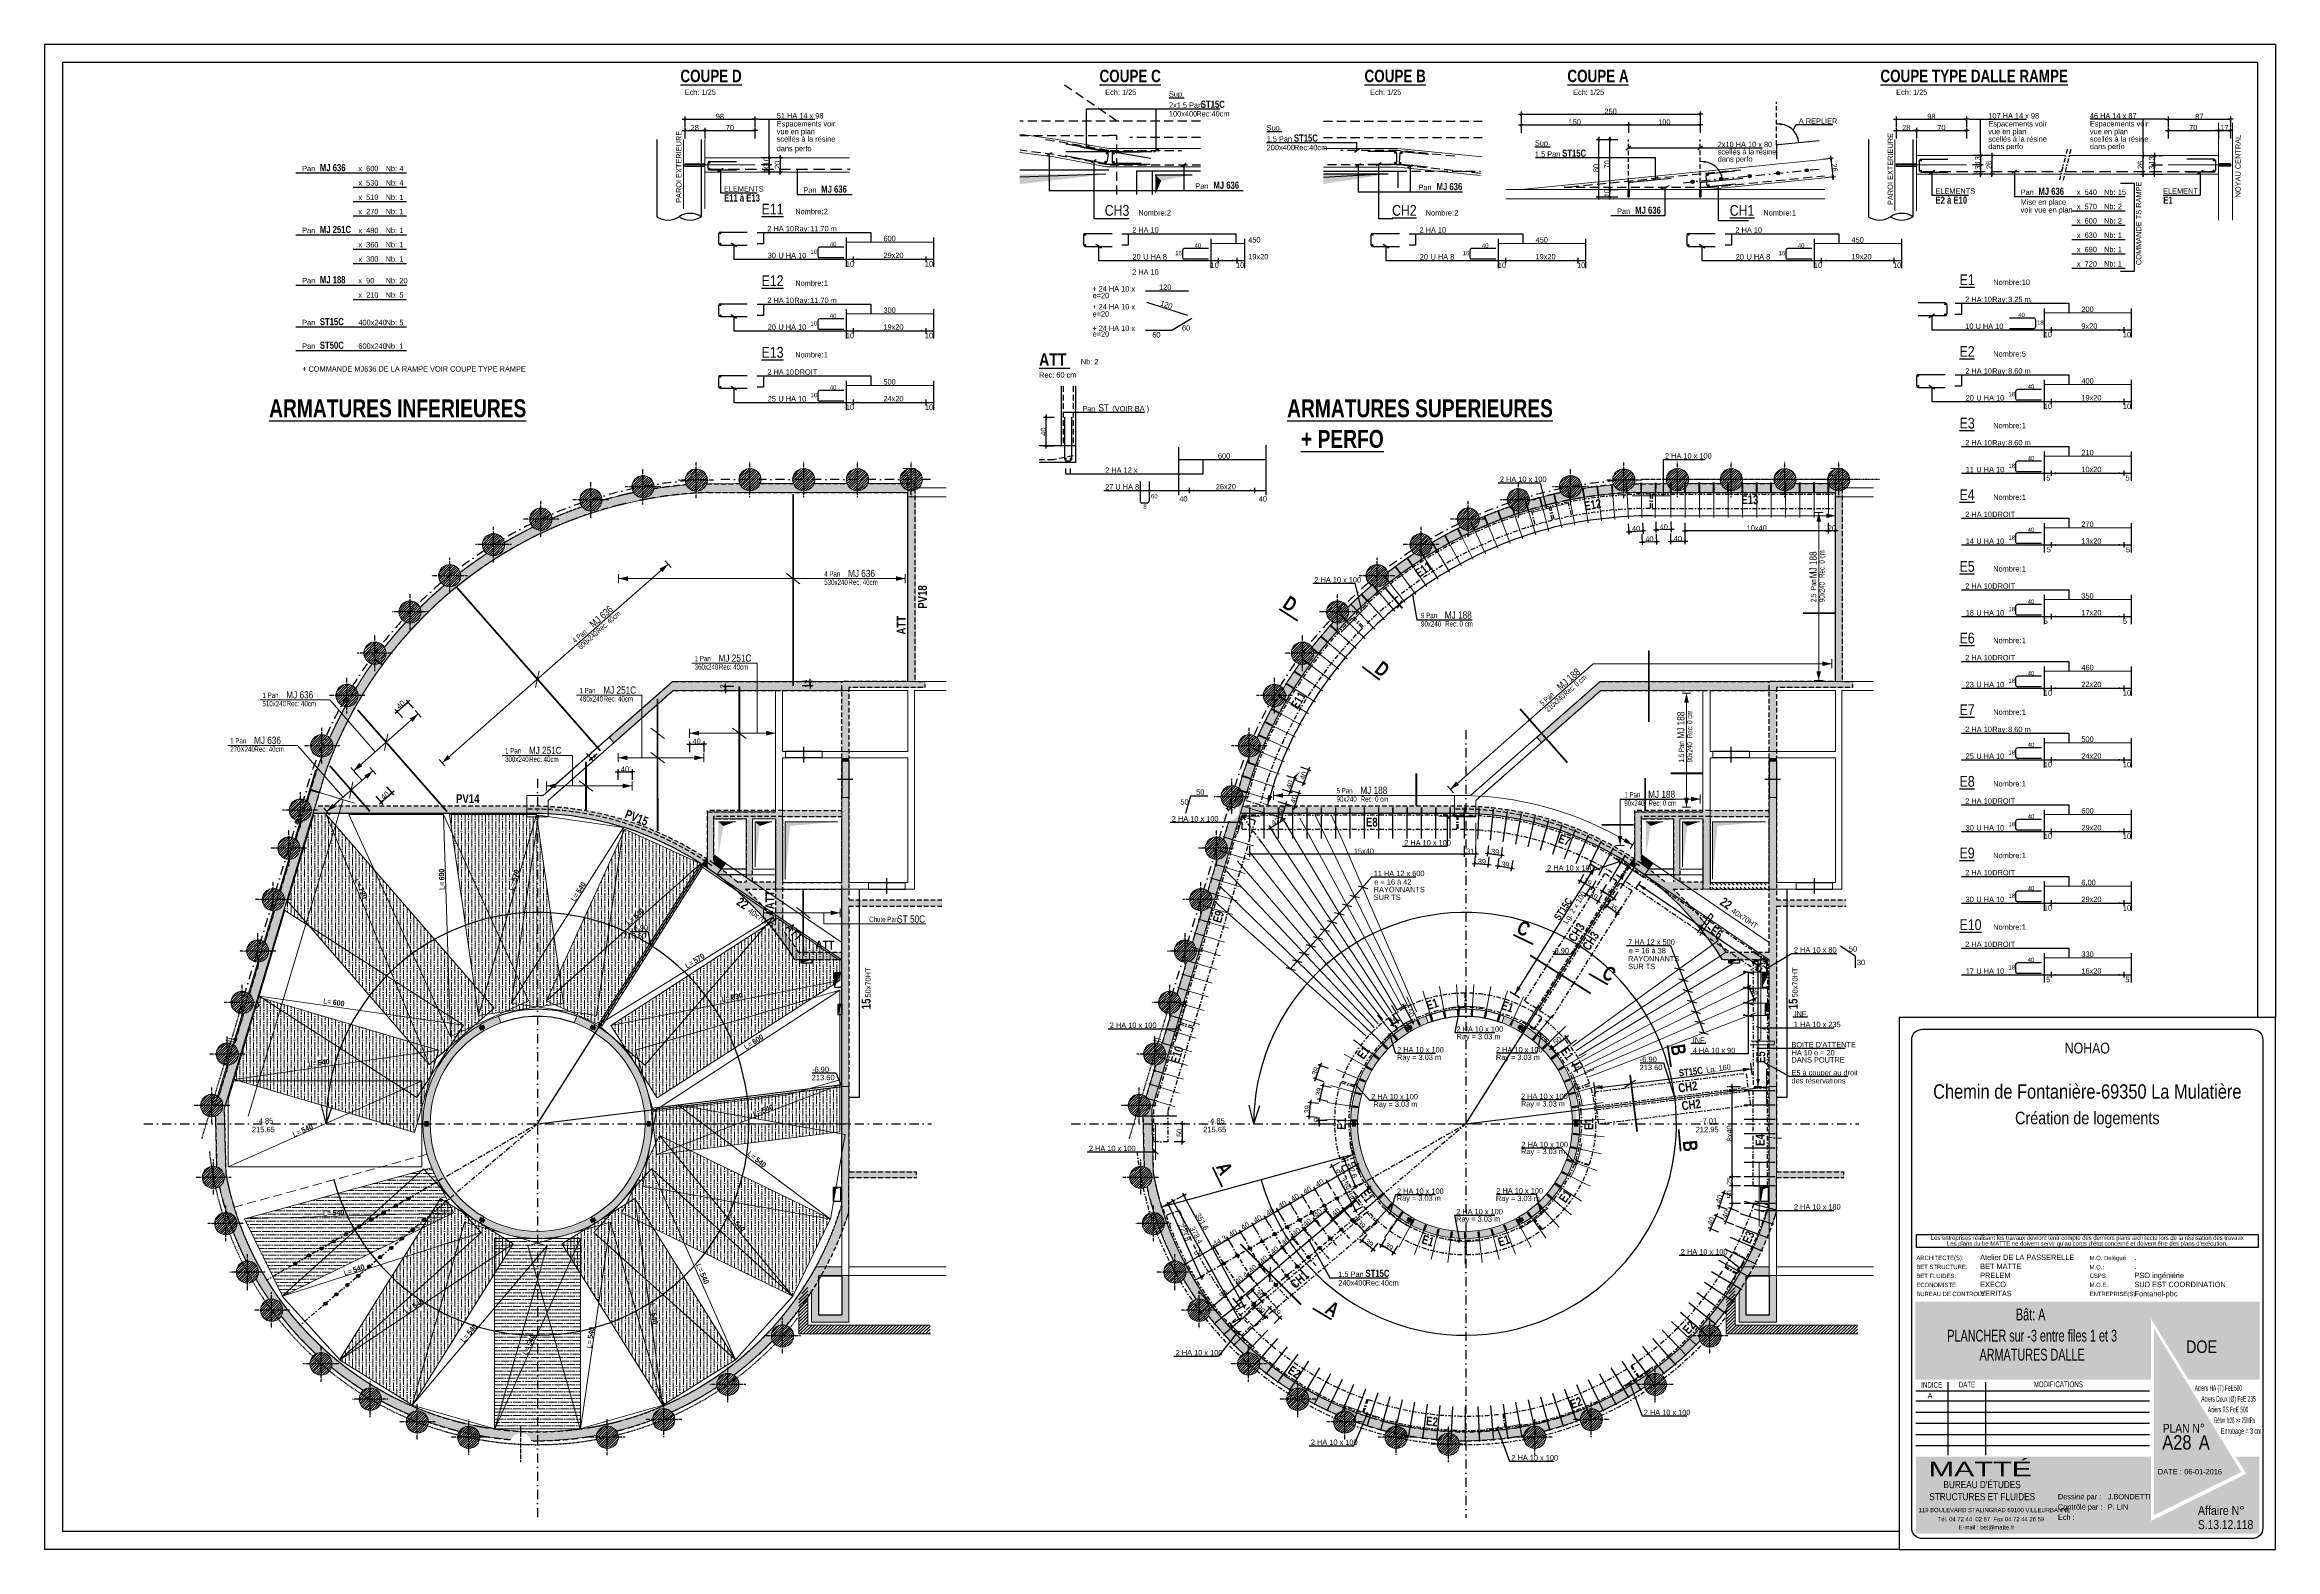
# Model space of a CAD drawing. Header units: metres. Extents: x 33574 to 39801, y -147554 to -143354.
import ezdxf
from ezdxf.enums import TextEntityAlignment as Align

# ---------------------------------------------------------------- set-up
doc = ezdxf.new("R2010")
doc.units = ezdxf.units.M
doc.header["$PDMODE"] = 65
for name, pattern in [('CACHE2', [4.762499999999999, 3.175, -1.5875]), ('CACHEx2', [19.049999999999997, 12.7, -6.35]), ('INTERROMPU2', [9.524999999999999, 6.35, -3.175]), ('TIRETPTX2', [50.8, 25.4, -12.7, 0, -12.7]), ('VW-02', [0.69435, 0.48607, -0.20828])]:
    doc.linetypes.add(name, pattern=pattern)
for name, color, linetype in [('01-Cad  2', 1, 'Continuous'), ('01_ARMA_INF', 50, 'Continuous'), ('01_cartouche', 7, 'Continuous'), ('01_cote_gen', 4, 'Continuous'), ('01_isolant ext', 2, 'TIRETPTX2'), ('01_linteaux', 3, 'Continuous'), ('01_murs_coup', 5, 'Continuous'), ('01_murs_sup', 2, 'INTERROMPU2'), ('01_poch_BN', 9, 'Continuous'), ('01_poch_murs', 251, 'Continuous'), ('01_resv', 32, 'Continuous'), ('01_sem', 42, 'Continuous'), ('01_texte', 230, 'Continuous'), ('AA_COTES', 2, 'Continuous')]:
    doc.layers.add(name, color=color, linetype=linetype)
for name, color, linetype, lineweight in [('01_PIEUX', 5, 'Continuous', 60), ('B Faux plafonds', 7, 'Continuous', 5), ('B Général', 7, 'Continuous', 5), ('C ANNOTATIONS-prestations', 7, 'Continuous', 5)]:
    doc.layers.add(name, color=color, linetype=linetype, lineweight=lineweight)
doc.styles.add('ARIAL NA', font='ARIALN.TTF')
doc.styles.add('arialstyle', font='ARIALN.TTF')
doc.styles.add('cartouche', font='ARIALN.TTF', dxfattribs={"width": 0.01})
doc.styles.add('cartouche1', font='ARIALN.TTF')
doc.styles.add('Eurostile', font='')
doc.styles.add('impact', font='impact.ttf')
doc.styles.add('MATTE_TXT', font='arial.ttf')
doc.styles.add('PATIO', font='ARIALN.TTF')
doc.styles.add('STYLE2', font='ARIALN.TTF')
doc.styles.add('stylemattecart', font='ARIALN.TTF')
doc.styles.add('Titre', font='ariblk.ttf')
doc.styles.get('Eurostile').set_extended_font_data('Eurostile')
doc.dimstyles.new('JB25', dxfattribs={"dimscale": 0.1, "dimtxt": 150, "dimasz": 15, "dimexe": 0.1, "dimexo": 0.1, "dimgap": 0.09, "dimtad": 1, "dimdec": 1, "dimlfac": 0.5, "dimdsep": 46, "dimtxsty": 'STYLE2', "dimblk1": 'BOND_G', "dimblk2": 'BOND_D', "dimsah": 1, "dimcen": 1.5, "dimdle": 0.01, "dimse1": 1, "dimse2": 1, "dimclrd": 4, "dimclre": 2, "dimclrt": 6, "dimazin": 2, "dimtfac": 2.333333333333333, "dimtdec": 1, "dimtix": 1, "dimtmove": 2, "dimatfit": 3, "dimldrblk": 'BOND_G', "dimfxl": 1, "dimtolj": 1, "dimtzin": 0, "dimarcsym": 0})
doc.dimstyles.new('JB50', dxfattribs={"dimscale": 0.1, "dimtxt": 150, "dimasz": 15, "dimexe": 0.1, "dimexo": 0.1, "dimgap": 0.09, "dimtad": 1, "dimdec": 1, "dimdsep": 46, "dimtxsty": 'STYLE2', "dimblk1": 'BOND_G', "dimblk2": 'BOND_D', "dimsah": 1, "dimcen": 1.5, "dimdle": 0.01, "dimse1": 1, "dimse2": 1, "dimclrd": 4, "dimclre": 2, "dimclrt": 6, "dimazin": 2, "dimtfac": 2.333333333333333, "dimtdec": 1, "dimtix": 1, "dimtmove": 2, "dimatfit": 3, "dimldrblk": 'BOND_G', "dimfxl": 1, "dimtolj": 1, "dimtzin": 0, "dimarcsym": 0})
pattern_1 = [(0, (17709.70244418724, -129204.6844856523), (1.5875, 3.175), [0, -3.175])]
pattern_2 = [(135, (-1377.46904745726, -135886.3766936216), (-11.22532015133644, 8.881784197001252e-16), [7.9375, -7.9375])]
pattern_3 = [(0, (20298.83299314888, -129204.6844856523), (1.5875, 3.175), [0, -3.175])]
pattern_4 = [(135, (1211.661501504375, -135886.3766936216), (-11.22532015133644, 8.881784197001252e-16), [7.9375, -7.9375])]
pattern_5 = [(180, (0, -342.949232486746), (-16.66875, -9.524999999999997), [23.8125, -4.762499999999999, 0, -4.762499999999999])]
pattern_6 = [(90, (0, -342.949232486746), (-9.524999999999997, 16.66875), [23.8125, -4.762499999999999, 0, -4.762499999999999])]

# ---------------------------------------------------------------- blocks, each defined once
blk = doc.blocks.new('EP')
at = {"layer": 'B Général', "color": 7, "linetype": 'Continuous', "lineweight": 5}
for p, q in [((-7.5, 0), (-2.5, 0)), ((0, 7.5), (0, 2.5)), ((7.5, 0), (2.5, 0)), ((0, -7.5), (0, -2.5))]:
    blk.add_line(p, q, dxfattribs=at)
at = {"layer": 'B Général', "color": 7, "linetype": 'Continuous', "lineweight": 5, "flags": 128}
for points in [[(-5, 0, -0.9999999999999999), (4.999999999999992, 0, -0.9999999999999999)], [(-4.333333333333333, 0, -0.9999999999999999), (4.333333333333326, 0, -0.9999999999999999)]]:
    blk.add_lwpolyline(points, format="xyb", close=True, dxfattribs=at)
at = {"layer": 'C ANNOTATIONS-prestations', "insert": (7.5, 3.979498697916664), "char_height": 7.048665364583333, "attachment_point": 1, "line_spacing_factor": 0.8954527788573651, "style": 'Eurostile'}
blk.add_mtext('EP', dxfattribs=at)
blk = doc.blocks.new('BOND_G')
at = {"layer": 'AA_COTES', "color": 0}
for p, q in [((5, 0), (-5, 0)), ((1.767766952966312, 1.767766952966312), (-1.767766952966426, -1.767766952966426)), ((0, -5), (0, 14.99999999999999))]:
    blk.add_line(p, q, dxfattribs=at)
blk = doc.blocks.new('BOND_D')
at = {"layer": 'AA_COTES', "color": 0}
for p, q in [((5, 0), (-5, 0)), ((-1.767766952966312, -1.767766952966312), (1.767766952966426, 1.767766952966426)), ((0, 5), (0, -15))]:
    blk.add_line(p, q, dxfattribs=at)
blk = doc.blocks.new('*D344')
at = {"layer": '01_linteaux', "color": 4, "lineweight": -2, "transparency": 16777216}
for p, q in [((37841.47269199282, -146200.2901984489), (37840.7890608234, -146198.9550398724)), ((37842.15632316224, -146201.6253570253), (37849.51391436078, -146215.995022175)), ((37850.1975455302, -146217.3301807515), (37850.88117669964, -146218.6653393279))]:
    blk.add_line(p, q, dxfattribs=at)
at = {"layer": 'DEFPOINTS', "color": 0, "lineweight": 0, "transparency": 16777216}
for p in [(37864.44330913688, -146190.2139197969), (37871.80090033543, -146204.5835849467), (37849.51391436078, -146215.995022175)]:
    blk.add_point(p, dxfattribs=at)
at = {"layer": '01_linteaux', "color": 4, "lineweight": -2, "transparency": 16777216, "xscale": 1.5, "yscale": 1.5, "zscale": 1.5}
for name, p, rotation in [('BOND_G', (37842.15632316224, -146201.6253570253), 297.1134656852948), ('BOND_D', (37849.51391436078, -146215.995022175), 117.1134656852948)]:
    blk.add_blockref(name, p, dxfattribs=dict(at, rotation=rotation))
at = {"layer": '01_linteaux', "color": 6, "lineweight": 0, "transparency": 16777216, "insert": (37852.66008874742, -146205.3156517264), "char_height": 15, "attachment_point": 5, "rotation": 297.11346568529484, "style": 'STYLE2'}
blk.add_mtext('\\A1;16', dxfattribs=at)
blk = doc.blocks.new('*D345')
at = {"layer": '01_linteaux', "color": 4, "lineweight": -2, "transparency": 16777216}
blk.add_line((37781.83917108322, -146153.4041815244), (37819.96441054589, -146125.8431879629), dxfattribs=at)
at = {"layer": 'DEFPOINTS', "color": 0, "lineweight": 0, "transparency": 16777216}
for p in [(37821.18003429078, -146124.9644053328), (37801.51332914907, -146183.1798880654), (37842.06981610152, -146153.8613292437)]:
    blk.add_point(p, dxfattribs=at)
at = {"layer": '01_linteaux', "color": 4, "lineweight": -2, "transparency": 16777216, "xscale": 1.5, "yscale": 1.5, "zscale": 1.5}
for name, p, rotation in [('BOND_G', (37780.62354733833, -146154.2829641545), 215.8634209602822), ('BOND_D', (37821.18003429078, -146124.9644053328), 35.86342096028217)]:
    blk.add_blockref(name, p, dxfattribs=dict(at, rotation=rotation))
at = {"layer": '01_linteaux', "color": 6, "lineweight": 0, "transparency": 16777216, "insert": (37796.40969138897, -146133.4097445275), "char_height": 15, "attachment_point": 5, "rotation": 35.86342096028217, "style": 'STYLE2'}
blk.add_mtext('\\A1;50', dxfattribs=at)
blk = doc.blocks.new('*D346')
at = {"layer": '01_linteaux', "color": 4, "lineweight": -2, "transparency": 16777216}
blk.add_line((37368.44107218296, -146039.2009195478), (37390.77804383933, -146080.5537876131), dxfattribs=at)
at = {"layer": 'DEFPOINTS', "color": 0, "lineweight": 0, "transparency": 16777216}
for p in [(37362.96889616818, -146040.4519051012), (37386.73163197283, -146084.4443179366), (37391.49092591347, -146081.8735599982)]:
    blk.add_point(p, dxfattribs=at)
at = {"layer": '01_linteaux', "color": 4, "lineweight": -2, "transparency": 16777216, "xscale": 1.5, "yscale": 1.5, "zscale": 1.5}
for name, p, rotation in [('BOND_G', (37367.72819010882, -146037.8811471628), 118.3759358613214), ('BOND_D', (37391.49092591347, -146081.8735599982), 298.3759358613214)]:
    blk.add_blockref(name, p, dxfattribs=dict(at, rotation=rotation))
at = {"layer": '01_linteaux', "color": 6, "lineweight": 0, "transparency": 16777216, "insert": (37386.35587794299, -146056.2332929831), "char_height": 15, "attachment_point": 5, "rotation": 298.3759358613214, "style": 'STYLE2'}
blk.add_mtext('\\A1;50', dxfattribs=at)
blk = doc.blocks.new('*D347')
at = {"layer": '01_cote_gen', "color": 4, "lineweight": -2, "transparency": 16777216}
for p, q in [((37131.57431510874, -146367.2737925407), (37131.55246360031, -146368.7736333694)), ((37131.74752255863, -146355.385203425), (37131.59616661716, -146365.7739517119)), ((37131.76937406706, -146353.8853625963), (37131.79122557548, -146352.3855217675))]:
    blk.add_line(p, q, dxfattribs=at)
at = {"layer": 'DEFPOINTS', "color": 0, "lineweight": 0, "transparency": 16777216}
for p in [(37131.59616661716, -146365.7739517119), (37183.42747928105, -146366.52909342), (37183.57883522251, -146356.1403451331)]:
    blk.add_point(p, dxfattribs=at)
at = {"layer": '01_cote_gen', "color": 4, "lineweight": -2, "transparency": 16777216, "xscale": 1.5, "yscale": 1.5, "zscale": 1.5}
for name, p, rotation in [('BOND_D', (37131.59616661716, -146365.7739517119), 89.1653043363512), ('BOND_G', (37131.74752255863, -146355.385203425), 269.1653043363512)]:
    blk.add_blockref(name, p, dxfattribs=dict(at, rotation=rotation))
at = {"layer": '01_cote_gen', "color": 6, "lineweight": 0, "transparency": 16777216, "insert": (37124.00506341254, -146360.46787856), "char_height": 15, "attachment_point": 5, "rotation": 89.1653043363512, "style": 'STYLE2'}
blk.add_mtext('\\A1;10', dxfattribs=at)
blk = doc.blocks.new('*D348')
at = {"layer": '01_cote_gen', "color": 4, "lineweight": -2, "transparency": 16777216}
blk.add_line((38249.82601140538, -146595.0017068236), (38261.3088710455, -146560.4862717583), dxfattribs=at)
at = {"layer": 'DEFPOINTS', "color": 0, "lineweight": 0, "transparency": 16777216}
for p in [(38261.78238553767, -146559.0629713593), (38373.11909146018, -146637.6006270758), (38385.54898008465, -146600.2385912125)]:
    blk.add_point(p, dxfattribs=at)
at = {"layer": '01_cote_gen', "color": 4, "lineweight": -2, "transparency": 16777216, "xscale": 1.5, "yscale": 1.5, "zscale": 1.5}
for name, p, rotation in [('BOND_G', (38249.3524969132, -146596.4250072226), 251.5983520753246), ('BOND_D', (38261.78238553767, -146559.0629713593), 71.59835207532457)]:
    blk.add_blockref(name, p, dxfattribs=dict(at, rotation=rotation))
at = {"layer": '01_cote_gen', "color": 6, "lineweight": 0, "transparency": 16777216, "insert": (38248.29191405176, -146575.323511114), "char_height": 15, "attachment_point": 5, "rotation": 71.59835207532457, "style": 'STYLE2'}
blk.add_mtext('\\A1;40', dxfattribs=at)
blk = doc.blocks.new('*D349')
at = {"layer": '01_cote_gen', "color": 4, "lineweight": -2, "transparency": 16777216}
blk.add_line((38267.41313300722, -146637.6383748386), (38280.39913304344, -146603.7141246487), dxfattribs=at)
at = {"layer": 'DEFPOINTS', "color": 0, "lineweight": 0, "transparency": 16777216}
for p in [(38280.93537828472, -146602.3132531196), (38373.1190914602, -146637.6006270758), (38359.06060094141, -146674.326620324)]:
    blk.add_point(p, dxfattribs=at)
at = {"layer": '01_cote_gen', "color": 4, "lineweight": -2, "transparency": 16777216, "xscale": 1.5, "yscale": 1.5, "zscale": 1.5}
for name, p, rotation in [('BOND_G', (38266.87688776594, -146639.0392463678), 249.053453013504), ('BOND_D', (38280.93537828472, -146602.3132531196), 69.05345301350401)]:
    blk.add_blockref(name, p, dxfattribs=dict(at, rotation=rotation))
at = {"layer": '01_cote_gen', "color": 6, "lineweight": 0, "transparency": 16777216, "insert": (38266.74525617559, -146617.9351089223), "char_height": 15, "attachment_point": 5, "rotation": 69.05345301350401, "style": 'STYLE2'}
blk.add_mtext('\\A1;40', dxfattribs=at)
blk = doc.blocks.new('*D350')
at = {"layer": '01_cote_gen', "color": 4, "lineweight": -2, "transparency": 16777216}
blk.add_line((38225.31474275529, -146656.9933674058), (38239.60766409353, -146624.0832920788), dxfattribs=at)
at = {"layer": 'DEFPOINTS', "color": 0, "lineweight": 0, "transparency": 16777216}
for p in [(38240.20519743889, -146622.7074454663), (38343.57261291245, -146709.988388876), (38359.06060094142, -146674.326620324)]:
    blk.add_point(p, dxfattribs=at)
at = {"layer": '01_cote_gen', "color": 4, "lineweight": -2, "transparency": 16777216, "xscale": 1.5, "yscale": 1.5, "zscale": 1.5}
for name, p, rotation in [('BOND_G', (38224.71720940993, -146658.3692140183), 246.5245830063585), ('BOND_D', (38240.20519743889, -146622.7074454663), 66.52458300635847)]:
    blk.add_blockref(name, p, dxfattribs=dict(at, rotation=rotation))
at = {"layer": '01_cote_gen', "color": 6, "lineweight": 0, "transparency": 16777216, "insert": (38225.42824718873, -146637.4839006882), "char_height": 15, "attachment_point": 5, "rotation": 66.52458300635847, "style": 'STYLE2'}
blk.add_mtext('\\A1;40', dxfattribs=at)
blk = doc.blocks.new('*D351')
at = {"layer": '01_cote_gen', "color": 4, "lineweight": -2, "transparency": 16777216}
for p, q in [((38284.84783321686, -146260.1529015781), (38284.84783321686, -146258.6529015781)), ((38284.84783321686, -146261.6529015781), (38284.84783321686, -146272.6340889122)), ((38284.84783321686, -146274.1340889122), (38284.84783321686, -146275.6340889122))]:
    blk.add_line(p, q, dxfattribs=at)
at = {"layer": 'DEFPOINTS', "color": 0, "lineweight": 0, "transparency": 16777216}
for p in [(38284.84783321686, -146272.6340889122), (38353.68018425154, -146272.6340889122), (38387.86099244095, -146261.6529015781)]:
    blk.add_point(p, dxfattribs=at)
at = {"layer": '01_cote_gen', "color": 4, "lineweight": -2, "transparency": 16777216, "xscale": 1.5, "yscale": 1.5, "zscale": 1.5}
for name, p, rotation in [('BOND_G', (38284.84783321686, -146261.6529015781), 270), ('BOND_D', (38284.84783321686, -146272.6340889122), 90)]:
    blk.add_blockref(name, p, dxfattribs=dict(at, rotation=rotation))
at = {"layer": '01_cote_gen', "color": 6, "lineweight": 0, "transparency": 16777216, "insert": (38277.30813744607, -146267.1434952452), "char_height": 15, "attachment_point": 5, "rotation": 90, "style": 'STYLE2'}
blk.add_mtext('\\A1;11', dxfattribs=at)
blk = doc.blocks.new('*D352')
at = {"layer": '01_cote_gen', "color": 4, "lineweight": -2, "transparency": 16777216}
blk.add_line((37961.86803673501, -145777.2221857964), (37936.07019802319, -145758.8036178509), dxfattribs=at)
at = {"layer": 'DEFPOINTS', "color": 0, "lineweight": 0, "transparency": 16777216}
for p in [(37985.71018617513, -145686.6942321989), (38013.94960392883, -145706.8559845242), (37934.84940850225, -145757.932025661)]:
    blk.add_point(p, dxfattribs=at)
at = {"layer": '01_cote_gen', "color": 4, "lineweight": -2, "transparency": 16777216, "xscale": 1.5, "yscale": 1.5, "zscale": 1.5}
for name, p, rotation in [('BOND_D', (37934.84940850225, -145757.932025661), 144.4747652420987), ('BOND_G', (37963.08882625595, -145778.0937779863), 324.4747652420987)]:
    blk.add_blockref(name, p, dxfattribs=dict(at, rotation=rotation))
at = {"layer": '01_cote_gen', "color": 6, "lineweight": 0, "transparency": 16777216, "insert": (37953.42446121715, -145761.7725555557), "char_height": 15, "attachment_point": 5, "rotation": 324.4747652420987, "style": 'STYLE2'}
blk.add_mtext('\\A1;35', dxfattribs=at)
blk = doc.blocks.new('*D353')
at = {"layer": '01_cote_gen', "color": 4, "lineweight": -2, "transparency": 16777216}
blk.add_line((37953.02497987728, -145736.7204692003), (37923.32100786306, -145717.3540838505), dxfattribs=at)
at = {"layer": 'DEFPOINTS', "color": 0, "lineweight": 0, "transparency": 16777216}
for p in [(37973.32435773886, -145637.9129558786), (38005.54138489522, -145658.9178020465), (37922.06448029199, -145716.5348534414)]:
    blk.add_point(p, dxfattribs=at)
at = {"layer": '01_cote_gen', "color": 4, "lineweight": -2, "transparency": 16777216, "xscale": 1.5, "yscale": 1.5, "zscale": 1.5}
for name, p, rotation in [('BOND_D', (37922.06448029199, -145716.5348534414), 146.8964676668172), ('BOND_G', (37954.28150744834, -145737.5396996093), 326.8964676668172)]:
    blk.add_blockref(name, p, dxfattribs=dict(at, rotation=rotation))
at = {"layer": '01_cote_gen', "color": 6, "lineweight": 0, "transparency": 16777216, "insert": (37942.36067842851, -145720.6142469988), "char_height": 15, "attachment_point": 5, "rotation": 326.8964676668173, "style": 'STYLE2'}
blk.add_mtext('\\A1;39', dxfattribs=at)
blk = doc.blocks.new('*D354')
at = {"layer": '01_cote_gen', "color": 4, "lineweight": -2, "transparency": 16777216}
blk.add_line((37909.16623249025, -145744.5232393759), (37878.57659323331, -145726.4648296545), dxfattribs=at)
at = {"layer": 'DEFPOINTS', "color": 0, "lineweight": 0, "transparency": 16777216}
for p in [(37945.65705329279, -145609.8847695616), (37978.83011130814, -145629.4682850232), (37877.2848838541, -145725.7022767844)]:
    blk.add_point(p, dxfattribs=at)
at = {"layer": '01_cote_gen', "color": 4, "lineweight": -2, "transparency": 16777216, "xscale": 1.5, "yscale": 1.5, "zscale": 1.5}
for name, p, rotation in [('BOND_D', (37877.2848838541, -145725.7022767844), 149.4447773446057), ('BOND_G', (37910.45794186946, -145745.285792246), 329.4447773446057)]:
    blk.add_blockref(name, p, dxfattribs=dict(at, rotation=rotation))
at = {"layer": '01_cote_gen', "color": 6, "lineweight": 0, "transparency": 16777216, "insert": (37897.76937715081, -145728.8911650889), "char_height": 15, "attachment_point": 5, "rotation": 329.4447773446057, "style": 'STYLE2'}
blk.add_mtext('\\A1;39', dxfattribs=at)
blk = doc.blocks.new('*D355')
at = {"layer": '01_cote_gen', "color": 4, "lineweight": -2, "transparency": 16777216}
blk.add_line((37892.92386058018, -145705.8018403956), (37861.53712863813, -145689.1020683229), dxfattribs=at)
at = {"layer": 'DEFPOINTS', "color": 0, "lineweight": 0, "transparency": 16777216}
for p in [(37911.62186869767, -145591.7758493261), (37945.65705329278, -145609.8847695616), (37860.2129023116, -145688.3974942415)]:
    blk.add_point(p, dxfattribs=at)
at = {"layer": '01_cote_gen', "color": 4, "lineweight": -2, "transparency": 16777216, "xscale": 1.5, "yscale": 1.5, "zscale": 1.5}
for name, p, rotation in [('BOND_D', (37860.2129023116, -145688.3974942415), 151.9841334175832), ('BOND_G', (37894.24808690671, -145706.506414477), 331.9841334175832)]:
    blk.add_blockref(name, p, dxfattribs=dict(at, rotation=rotation))
at = {"layer": '01_cote_gen', "color": 6, "lineweight": 0, "transparency": 16777216, "insert": (37880.83208699166, -145690.6828670818), "char_height": 15, "attachment_point": 5, "rotation": 331.9841334175832, "style": 'STYLE2'}
blk.add_mtext('\\A1;39', dxfattribs=at)
blk = doc.blocks.new('*D356')
at = {"layer": '01_cote_gen', "color": 4, "lineweight": -2, "transparency": 16777216}
blk.add_line((37134.51442172789, -146296.0767242336), (37142.30296720777, -146260.5168140305), dxfattribs=at)
at = {"layer": 'DEFPOINTS', "color": 0, "lineweight": 0, "transparency": 16777216}
for p in [(37142.62389848319, -146259.0515484858), (37222.60095175065, -146316.9055238578), (37231.03135978135, -146278.4150825654)]:
    blk.add_point(p, dxfattribs=at)
at = {"layer": '01_cote_gen', "color": 4, "lineweight": -2, "transparency": 16777216, "xscale": 1.5, "yscale": 1.5, "zscale": 1.5}
for name, p, rotation in [('BOND_D', (37142.62389848319, -146259.0515484858), 77.64582120381856), ('BOND_G', (37134.19349045248, -146297.5419897783), 257.6458212038185)]:
    blk.add_blockref(name, p, dxfattribs=dict(at, rotation=rotation))
at = {"layer": '01_cote_gen', "color": 6, "lineweight": 0, "transparency": 16777216, "insert": (37130.91865280495, -146276.6562551431), "char_height": 15, "attachment_point": 5, "rotation": 77.64582120381856, "style": 'STYLE2'}
blk.add_mtext('\\A1;39', dxfattribs=at)
blk = doc.blocks.new('*D357')
at = {"layer": '01_cote_gen', "color": 4, "lineweight": -2, "transparency": 16777216}
blk.add_line((37104.23483858704, -146344.0015300317), (37107.59401592234, -146307.7539087065), dxfattribs=at)
at = {"layer": 'DEFPOINTS', "color": 0, "lineweight": 0, "transparency": 16777216}
for p in [(37107.73243237563, -146306.2603087315), (37197.13215863865, -146314.5452533228), (37193.49614839676, -146353.780074598)]:
    blk.add_point(p, dxfattribs=at)
at = {"layer": '01_cote_gen', "color": 4, "lineweight": -2, "transparency": 16777216, "xscale": 1.5, "yscale": 1.5, "zscale": 1.5}
for name, p, rotation in [('BOND_G', (37104.09642213374, -146345.4951300067), 264.7053485963555), ('BOND_D', (37107.73243237563, -146306.2603087315), 84.70534859635553)]:
    blk.add_blockref(name, p, dxfattribs=dict(at, rotation=rotation))
at = {"layer": '01_cote_gen', "color": 6, "lineweight": 0, "transparency": 16777216, "insert": (37098.27954763763, -146325.1701718493), "char_height": 15, "attachment_point": 5, "rotation": 84.70534859635553, "style": 'STYLE2'}
blk.add_mtext('\\A1;39', dxfattribs=at)
blk = doc.blocks.new('*D358')
at = {"layer": '01_cote_gen', "color": 4, "lineweight": -2, "transparency": 16777216}
blk.add_line((37122.68021063165, -146238.6390967444), (37134.77998546706, -146204.3061046725), dxfattribs=at)
at = {"layer": 'DEFPOINTS', "color": 0, "lineweight": 0, "transparency": 16777216}
for p in [(37135.27856514132, -146202.8913897513), (37244.12829396527, -146241.252660651), (37231.03135978134, -146278.4150825653)]:
    blk.add_point(p, dxfattribs=at)
at = {"layer": '01_cote_gen', "color": 4, "lineweight": -2, "transparency": 16777216, "xscale": 1.5, "yscale": 1.5, "zscale": 1.5}
for name, p, rotation in [('BOND_D', (37135.27856514132, -146202.8913897513), 70.58631257233901), ('BOND_G', (37122.1816309574, -146240.0538116657), 250.586312572339)]:
    blk.add_blockref(name, p, dxfattribs=dict(at, rotation=rotation))
at = {"layer": '01_cote_gen', "color": 6, "lineweight": 0, "transparency": 16777216, "insert": (37121.49845751865, -146218.9239960914), "char_height": 15, "attachment_point": 5, "rotation": 70.58631257233901, "style": 'STYLE2'}
blk.add_mtext('\\A1;39', dxfattribs=at)
blk = doc.blocks.new('*D359')
at = {"layer": '01_cote_gen', "color": 4, "lineweight": -2, "transparency": 16777216}
blk.add_line((37256.40624042416, -146665.2286243028), (37231.0638499021, -146639.0970935558), dxfattribs=at)
at = {"layer": 'DEFPOINTS', "color": 0, "lineweight": 0, "transparency": 16777216}
for p in [(37295.81727180332, -146574.209610472), (37230.01957329219, -146638.0202990712), (37323.24821554518, -146602.4947301882)]:
    blk.add_point(p, dxfattribs=at)
at = {"layer": '01_cote_gen', "color": 4, "lineweight": -2, "transparency": 16777216, "xscale": 1.5, "yscale": 1.5, "zscale": 1.5}
for name, p, rotation in [('BOND_D', (37230.01957329219, -146638.0202990712), 134.1216744054231), ('BOND_G', (37257.45051703406, -146666.3054187874), 314.1216744054231)]:
    blk.add_blockref(name, p, dxfattribs=dict(at, rotation=rotation))
at = {"layer": '01_cote_gen', "color": 6, "lineweight": 0, "transparency": 16777216, "insert": (37249.23932770154, -146646.8247989824), "char_height": 15, "attachment_point": 5, "rotation": 314.12167440542305, "style": 'STYLE2'}
blk.add_mtext('\\A1;39', dxfattribs=at)
blk = doc.blocks.new('*D360')
at = {"layer": '01_cote_gen', "color": 4, "lineweight": -2, "transparency": 16777216}
blk.add_line((37567.34551352389, -145612.7656029318), (37539.12437270007, -145612.7656029318), dxfattribs=at)
at = {"layer": 'DEFPOINTS', "color": 0, "lineweight": 0, "transparency": 16777216}
for p in [(37537.62437270007, -145525.941305963), (37568.84551352389, -145509.38629484), (37537.62437270007, -145612.7656029318)]:
    blk.add_point(p, dxfattribs=at)
at = {"layer": '01_cote_gen', "color": 4, "lineweight": -2, "transparency": 16777216, "xscale": 1.5, "yscale": 1.5, "zscale": 1.5, "rotation": 180}
blk.add_blockref('BOND_D', (37537.62437270007, -145612.7656029318), dxfattribs=at)
at = {"layer": '01_cote_gen', "color": 4, "lineweight": -2, "transparency": 16777216, "xscale": 1.5, "yscale": 1.5, "zscale": 1.5}
blk.add_blockref('BOND_G', (37568.84551352389, -145612.7656029318), dxfattribs=at)
at = {"layer": '01_cote_gen', "color": 6, "lineweight": 0, "transparency": 16777216, "insert": (37553.23494311198, -145605.098008116), "char_height": 15, "attachment_point": 5, "style": 'STYLE2'}
blk.add_mtext('\\A1;31', dxfattribs=at)
blk = doc.blocks.new('*D361')
at = {"layer": '01_cote_gen', "color": 4, "lineweight": -2, "transparency": 16777216}
blk.add_line((37536.12437270007, -145612.7656029318), (36939.12437270005, -145612.7656029318), dxfattribs=at)
at = {"layer": 'DEFPOINTS', "color": 0, "lineweight": 0, "transparency": 16777216}
for p in [(36937.62437270005, -145515.9726111051), (37537.62437270007, -145531.478282251), (36937.62437270005, -145612.7656029318)]:
    blk.add_point(p, dxfattribs=at)
at = {"layer": '01_cote_gen', "color": 4, "lineweight": -2, "transparency": 16777216, "xscale": 1.5, "yscale": 1.5, "zscale": 1.5, "rotation": 180}
blk.add_blockref('BOND_D', (36937.62437270005, -145612.7656029318), dxfattribs=at)
at = {"layer": '01_cote_gen', "color": 4, "lineweight": -2, "transparency": 16777216, "xscale": 1.5, "yscale": 1.5, "zscale": 1.5}
blk.add_blockref('BOND_G', (37537.62437270007, -145612.7656029318), dxfattribs=at)
at = {"layer": '01_cote_gen', "color": 6, "lineweight": 0, "transparency": 16777216, "insert": (37256.31513131836, -145605.098008116), "char_height": 15, "attachment_point": 5, "style": 'STYLE2'}
blk.add_mtext('\\A1;15x40', dxfattribs=at)
blk = doc.blocks.new('*D362')
at = {"layer": '01_cote_gen', "color": 4, "lineweight": -2, "transparency": 16777216}
blk.add_line((37602.81832350318, -145642.9491578297), (37567.23206705535, -145639.8665457558), dxfattribs=at)
at = {"layer": 'DEFPOINTS', "color": 0, "lineweight": 0, "transparency": 16777216}
for p in [(37577.74839591766, -145501.082927745), (37616.32345982516, -145504.4244412848), (37565.73766332552, -145639.7370950228)]:
    blk.add_point(p, dxfattribs=at)
at = {"layer": '01_cote_gen', "color": 4, "lineweight": -2, "transparency": 16777216, "xscale": 1.5, "yscale": 1.5, "zscale": 1.5}
for name, p, rotation in [('BOND_D', (37565.73766332552, -145639.7370950228), 175.049187790571), ('BOND_G', (37604.31272723302, -145643.0786085626), 355.049187790571)]:
    blk.add_blockref(name, p, dxfattribs=dict(at, rotation=rotation))
at = {"layer": '01_cote_gen', "color": 6, "lineweight": 0, "transparency": 16777216, "insert": (37585.68691245863, -145633.7688635983), "char_height": 15, "attachment_point": 5, "rotation": 355.04918779057095, "style": 'STYLE2'}
blk.add_mtext('\\A1;39', dxfattribs=at)
blk = doc.blocks.new('*D363')
at = {"layer": '01_cote_gen', "color": 4, "lineweight": -2, "transparency": 16777216}
blk.add_line((37639.25003725304, -145616.5638594317), (37603.65273712875, -145611.8644678828), dxfattribs=at)
at = {"layer": 'DEFPOINTS', "color": 0, "lineweight": 0, "transparency": 16777216}
for p in [(37616.32345982516, -145504.4244412848), (37654.89495467005, -145509.5164723172), (37602.16563976845, -145611.6681481411)]:
    blk.add_point(p, dxfattribs=at)
at = {"layer": '01_cote_gen', "color": 4, "lineweight": -2, "transparency": 16777216, "xscale": 1.5, "yscale": 1.5, "zscale": 1.5}
for name, p, rotation in [('BOND_D', (37602.16563976845, -145611.6681481411), 172.4795628532207), ('BOND_G', (37640.73713461334, -145616.7601791734), 352.4795628532207)]:
    blk.add_blockref(name, p, dxfattribs=dict(at, rotation=rotation))
at = {"layer": '01_cote_gen', "color": 6, "lineweight": 0, "transparency": 16777216, "insert": (37622.45492068026, -145606.6125236503), "char_height": 15, "attachment_point": 5, "rotation": 352.47956285322067, "style": 'STYLE2'}
blk.add_mtext('\\A1;39', dxfattribs=at)
blk = doc.blocks.new('*D364')
at = {"layer": '01_cote_gen', "color": 4, "lineweight": -2, "transparency": 16777216}
blk.add_line((37667.1963864756, -145653.0603225094), (37631.98669906361, -145646.7939106034), dxfattribs=at)
at = {"layer": 'DEFPOINTS', "color": 0, "lineweight": 0, "transparency": 16777216}
for p in [(37654.89495467006, -145509.5164723171), (37693.05822963236, -145516.3085462653), (37630.50990528845, -145646.5310795823)]:
    blk.add_point(p, dxfattribs=at)
at = {"layer": '01_cote_gen', "color": 4, "lineweight": -2, "transparency": 16777216, "xscale": 1.5, "yscale": 1.5, "zscale": 1.5}
for name, p, rotation in [('BOND_D', (37630.50990528845, -145646.5310795823), 169.9084993854391), ('BOND_G', (37668.67318025076, -145653.3231535305), 349.9084993854391)]:
    blk.add_blockref(name, p, dxfattribs=dict(at, rotation=rotation))
at = {"layer": '01_cote_gen', "color": 6, "lineweight": 0, "transparency": 16777216, "insert": (37650.93506395284, -145642.3781456934), "char_height": 15, "attachment_point": 5, "rotation": 349.9084993854391, "style": 'STYLE2'}
blk.add_mtext('\\A1;39', dxfattribs=at)
blk = doc.blocks.new('*D365')
at = {"layer": '01_cote_gen', "color": 4, "lineweight": -2, "transparency": 16777216}
for p, q in [((37335.24048062799, -146089.0145451491), (37333.98792566676, -146089.8398366546)), ((37336.49303558921, -146088.1892536435), (37349.95765784143, -146079.3175963399)), ((37351.21021280265, -146078.4923048343), (37352.46276776388, -146077.6670133288))]:
    blk.add_line(p, q, dxfattribs=at)
at = {"layer": 'DEFPOINTS', "color": 0, "lineweight": 0, "transparency": 16777216}
for p in [(37322.1868677193, -146066.4766085704), (37335.65148997151, -146057.6049512667), (37349.95765784143, -146079.3175963399)]:
    blk.add_point(p, dxfattribs=at)
at = {"layer": '01_cote_gen', "color": 4, "lineweight": -2, "transparency": 16777216, "xscale": 1.5, "yscale": 1.5, "zscale": 1.5}
for name, p, rotation in [('BOND_G', (37336.49303558921, -146088.1892536435), 33.38034632160785), ('BOND_D', (37349.95765784143, -146079.3175963399), 213.3803463216079)]:
    blk.add_blockref(name, p, dxfattribs=dict(at, rotation=rotation))
at = {"layer": '01_cote_gen', "color": 6, "lineweight": 0, "transparency": 16777216, "insert": (37339.00667946905, -146077.3507023735), "char_height": 15, "attachment_point": 5, "rotation": 33.38034632160788, "style": 'STYLE2'}
blk.add_mtext('\\A1;16', dxfattribs=at)
blk = doc.blocks.new('*D366')
at = {"layer": '01_cote_gen', "color": 4, "lineweight": -2, "transparency": 16777216}
blk.add_line((36749.03391436286, -146367.5281328399), (36749.03391436286, -146414.5281328399), dxfattribs=at)
at = {"layer": 'DEFPOINTS', "color": 0, "lineweight": 0, "transparency": 16777216}
for p in [(36727.46044441879, -146366.0281328399), (36708.867793604, -146416.0281328399), (36749.03391436286, -146416.0281328399)]:
    blk.add_point(p, dxfattribs=at)
at = {"layer": '01_cote_gen', "color": 4, "lineweight": -2, "transparency": 16777216, "xscale": 1.5, "yscale": 1.5, "zscale": 1.5}
for name, p, rotation in [('BOND_G', (36749.03391436286, -146366.0281328399), 90), ('BOND_D', (36749.03391436286, -146416.0281328399), 270)]:
    blk.add_blockref(name, p, dxfattribs=dict(at, rotation=rotation))
at = {"layer": '01_cote_gen', "color": 6, "lineweight": 0, "transparency": 16777216, "insert": (36741.36631954706, -146391.0281328399), "char_height": 15, "attachment_point": 5, "rotation": 90, "style": 'STYLE2'}
blk.add_mtext('\\A1;50', dxfattribs=at)
blk = doc.blocks.new('*D367')
at = {"layer": '01_cote_gen', "color": 4, "lineweight": -2, "transparency": 16777216}
blk.add_line((38330.77782918546, -145983.969773813), (38345.3379055216, -146015.7520328884), dxfattribs=at)
at = {"layer": 'DEFPOINTS', "color": 0, "lineweight": 0, "transparency": 16777216}
for p in [(38321.71910777624, -145986.4698379858), (38337.52866652077, -146020.9795122682), (38345.9626467258, -146017.1157404919)]:
    blk.add_point(p, dxfattribs=at)
at = {"layer": '01_cote_gen', "color": 4, "lineweight": -2, "transparency": 16777216, "xscale": 1.5, "yscale": 1.5, "zscale": 1.5}
for name, p, rotation in [('BOND_G', (38330.15308798127, -145982.6060662095), 114.6134446487046), ('BOND_D', (38345.9626467258, -146017.1157404919), 294.6134446487046)]:
    blk.add_blockref(name, p, dxfattribs=dict(at, rotation=rotation))
at = {"layer": '01_cote_gen', "color": 6, "lineweight": 0, "transparency": 16777216, "insert": (38345.02877225399, -145996.6673950717), "char_height": 15, "attachment_point": 5, "rotation": 294.61344464870456, "style": 'STYLE2'}
blk.add_mtext('\\A1;38', dxfattribs=at)
blk = doc.blocks.new('*D368')
at = {"layer": '01_cote_gen', "color": 4, "lineweight": -2, "transparency": 16777216}
blk.add_line((38284.84783321686, -146511.1340889122), (38284.84783321686, -146274.1340889122), dxfattribs=at)
at = {"layer": 'DEFPOINTS', "color": 0, "lineweight": 0, "transparency": 16777216}
for p in [(38284.84783321686, -146272.6340889122), (38317.85558083068, -146272.6340889122), (38317.85558083068, -146512.6340889122)]:
    blk.add_point(p, dxfattribs=at)
at = {"layer": '01_cote_gen', "color": 4, "lineweight": -2, "transparency": 16777216, "xscale": 1.5, "yscale": 1.5, "zscale": 1.5}
for name, p, rotation in [('BOND_D', (38284.84783321686, -146272.6340889122), 90), ('BOND_G', (38284.84783321686, -146512.6340889122), 270)]:
    blk.add_blockref(name, p, dxfattribs=dict(at, rotation=rotation))
at = {"layer": '01_cote_gen', "color": 6, "lineweight": 0, "transparency": 16777216, "insert": (38277.18023840106, -146392.6340889122), "char_height": 15, "attachment_point": 5, "rotation": 90, "style": 'STYLE2'}
blk.add_mtext('\\A1;8x40', dxfattribs=at)
blk = doc.blocks.new('*D369')
at = {"layer": '01_cote_gen', "color": 4, "lineweight": -2, "transparency": 16777216}
blk.add_line((38284.84783321686, -146586.1425399578), (38284.84783321686, -146539.1340889122), dxfattribs=at)
at = {"layer": 'DEFPOINTS', "color": 0, "lineweight": 0, "transparency": 16777216}
for p in [(38284.84783321686, -146537.6340889122), (38317.85558083069, -146537.6340889122), (38317.85558083068, -146587.6425399578)]:
    blk.add_point(p, dxfattribs=at)
at = {"layer": '01_cote_gen', "color": 4, "lineweight": -2, "transparency": 16777216, "xscale": 1.5, "yscale": 1.5, "zscale": 1.5}
for name, p, rotation in [('BOND_D', (38284.84783321686, -146537.6340889122), 90), ('BOND_G', (38284.84783321686, -146587.6425399578), 270)]:
    blk.add_blockref(name, p, dxfattribs=dict(at, rotation=rotation))
at = {"layer": '01_cote_gen', "color": 6, "lineweight": 0, "transparency": 16777216, "insert": (38277.18023840106, -146562.638314435), "char_height": 15, "attachment_point": 5, "rotation": 90, "style": 'STYLE2'}
blk.add_mtext('\\A1;50', dxfattribs=at)
blk = doc.blocks.new('*D370')
at = {"layer": '01_cote_gen', "color": 4, "lineweight": -2, "transparency": 16777216}
blk.add_line((38284.84783321686, -146536.1340889122), (38284.84783321686, -146514.1340889123), dxfattribs=at)
at = {"layer": 'DEFPOINTS', "color": 0, "lineweight": 0, "transparency": 16777216}
for p in [(38284.84783321686, -146512.6340889123), (38326.05712121078, -146512.6340889123), (38329.24687022367, -146537.6340889122)]:
    blk.add_point(p, dxfattribs=at)
at = {"layer": '01_cote_gen', "color": 4, "lineweight": -2, "transparency": 16777216, "xscale": 1.5, "yscale": 1.5, "zscale": 1.5}
for name, p, rotation in [('BOND_D', (38284.84783321686, -146512.6340889123), 90), ('BOND_G', (38284.84783321686, -146537.6340889122), 270)]:
    blk.add_blockref(name, p, dxfattribs=dict(at, rotation=rotation))
at = {"layer": '01_cote_gen', "color": 6, "lineweight": 0, "transparency": 16777216, "insert": (38277.18023840106, -146525.1340889122), "char_height": 15, "attachment_point": 5, "rotation": 90, "style": 'STYLE2'}
blk.add_mtext('\\A1;25', dxfattribs=at)
blk = doc.blocks.new('*D371')
at = {"layer": '01_cote_gen', "color": 4, "lineweight": -2, "transparency": 16777216}
blk.add_line((36996.48320384692, -145538.5841871219), (37030.22201627614, -145518.4076396969), dxfattribs=at)
at = {"layer": 'DEFPOINTS', "color": 0, "lineweight": 0, "transparency": 16777216}
for p in [(37031.50937779246, -145517.6377693661), (37005.14754249859, -145555.9950881627), (37041.46107796048, -145534.2788000761)]:
    blk.add_point(p, dxfattribs=at)
at = {"layer": '01_cote_gen', "color": 4, "lineweight": -2, "transparency": 16777216, "xscale": 1.5, "yscale": 1.5, "zscale": 1.5}
for name, p, rotation in [('BOND_D', (37031.50937779246, -145517.6377693661), 30.88034632155627), ('BOND_G', (36995.1958423306, -145539.3540574528), 210.8803463215562)]:
    blk.add_blockref(name, p, dxfattribs=dict(at, rotation=rotation))
at = {"layer": '01_cote_gen', "color": 6, "lineweight": 0, "transparency": 16777216, "insert": (37009.48288467652, -145522.0250372894), "char_height": 15, "attachment_point": 5, "rotation": 30.880346321556274, "style": 'STYLE2'}
blk.add_mtext('\\A1;42', dxfattribs=at)
blk = doc.blocks.new('*D372')
at = {"layer": '01_cote_gen', "color": 4, "lineweight": -2, "transparency": 16777216}
blk.add_line((38744.05037880359, -143593.0144909245), (38797.05037880359, -143593.0144909245), dxfattribs=at)
at = {"layer": 'DEFPOINTS', "color": 0, "lineweight": 0, "transparency": 16777216}
for p in [(38798.55037880359, -143593.0144909245), (38798.55037880359, -143618.3909674673), (38742.55037880359, -143692.3957639537)]:
    blk.add_point(p, dxfattribs=at)
at = {"layer": '01_cote_gen', "color": 4, "lineweight": -2, "transparency": 16777216, "xscale": 1.5, "yscale": 1.5, "zscale": 1.5, "rotation": 180}
blk.add_blockref('BOND_G', (38742.55037880359, -143593.0144909245), dxfattribs=at)
at = {"layer": '01_cote_gen', "color": 4, "lineweight": -2, "transparency": 16777216, "xscale": 1.5, "yscale": 1.5, "zscale": 1.5}
blk.add_blockref('BOND_D', (38798.55037880359, -143593.0144909245), dxfattribs=at)
at = {"layer": '01_cote_gen', "color": 6, "lineweight": 0, "transparency": 16777216, "insert": (38770.55037880359, -143585.3468961086), "char_height": 15, "attachment_point": 5, "style": 'STYLE2'}
blk.add_mtext('\\A1;28', dxfattribs=at)
blk = doc.blocks.new('*D373')
at = {"layer": '01_cote_gen', "color": 4, "lineweight": -2, "transparency": 16777216}
blk.add_line((38800.05037880359, -143593.0144909245), (38937.05037880358, -143593.0144909245), dxfattribs=at)
at = {"layer": 'DEFPOINTS', "color": 0, "lineweight": 0, "transparency": 16777216}
for p in [(38938.55037880358, -143593.0144909245), (38798.55037880359, -143600.5144909245), (38938.55037880358, -143689.3957639537)]:
    blk.add_point(p, dxfattribs=at)
at = {"layer": '01_cote_gen', "color": 4, "lineweight": -2, "transparency": 16777216, "xscale": 1.5, "yscale": 1.5, "zscale": 1.5, "rotation": 180}
blk.add_blockref('BOND_G', (38798.55037880359, -143593.0144909245), dxfattribs=at)
at = {"layer": '01_cote_gen', "color": 4, "lineweight": -2, "transparency": 16777216, "xscale": 1.5, "yscale": 1.5, "zscale": 1.5}
blk.add_blockref('BOND_D', (38938.55037880358, -143593.0144909245), dxfattribs=at)
at = {"layer": '01_cote_gen', "color": 6, "lineweight": 0, "transparency": 16777216, "insert": (38868.55037880359, -143585.3468961086), "char_height": 15, "attachment_point": 5, "style": 'STYLE2'}
blk.add_mtext('\\A1;70', dxfattribs=at)
blk = doc.blocks.new('*D374')
at = {"layer": '01_cote_gen', "color": 4, "lineweight": -2, "transparency": 16777216}
blk.add_line((38744.05037880359, -143561.8939760883), (38937.05037880358, -143561.8939760883), dxfattribs=at)
at = {"layer": 'DEFPOINTS', "color": 0, "lineweight": 0, "transparency": 16777216}
for p in [(38938.55037880358, -143561.8939760883), (38742.55037880359, -143615.5144909245), (38938.55037880358, -143615.5144909245)]:
    blk.add_point(p, dxfattribs=at)
at = {"layer": '01_cote_gen', "color": 4, "lineweight": -2, "transparency": 16777216, "xscale": 1.5, "yscale": 1.5, "zscale": 1.5, "rotation": 180}
blk.add_blockref('BOND_G', (38742.55037880359, -143561.8939760883), dxfattribs=at)
at = {"layer": '01_cote_gen', "color": 4, "lineweight": -2, "transparency": 16777216, "xscale": 1.5, "yscale": 1.5, "zscale": 1.5}
blk.add_blockref('BOND_D', (38938.55037880358, -143561.8939760883), dxfattribs=at)
at = {"layer": '01_cote_gen', "color": 6, "lineweight": 0, "transparency": 16777216, "insert": (38840.55037880359, -143554.2263812725), "char_height": 15, "attachment_point": 5, "style": 'STYLE2'}
blk.add_mtext('\\A1;98', dxfattribs=at)
blk = doc.blocks.new('*D375')
at = {"layer": '01_cote_gen', "color": 4, "lineweight": -2, "transparency": 16777216}
blk.add_line((39503.03581124944, -143593.0144909245), (39640.03581124943, -143593.0144909245), dxfattribs=at)
at = {"layer": 'DEFPOINTS', "color": 0, "lineweight": 0, "transparency": 16777216}
for p in [(39641.53581124943, -143593.0144909245), (39641.53581124943, -143642.8073046785), (39501.53581124944, -143689.3957639537)]:
    blk.add_point(p, dxfattribs=at)
at = {"layer": '01_cote_gen', "color": 4, "lineweight": -2, "transparency": 16777216, "xscale": 1.5, "yscale": 1.5, "zscale": 1.5, "rotation": 180}
blk.add_blockref('BOND_G', (39501.53581124944, -143593.0144909245), dxfattribs=at)
at = {"layer": '01_cote_gen', "color": 4, "lineweight": -2, "transparency": 16777216, "xscale": 1.5, "yscale": 1.5, "zscale": 1.5}
blk.add_blockref('BOND_D', (39641.53581124943, -143593.0144909245), dxfattribs=at)
at = {"layer": '01_cote_gen', "color": 6, "lineweight": 0, "transparency": 16777216, "insert": (39571.53581124943, -143585.3468961086), "char_height": 15, "attachment_point": 5, "style": 'STYLE2'}
blk.add_mtext('\\A1;70', dxfattribs=at)
blk = doc.blocks.new('*D376')
at = {"layer": '01_cote_gen', "color": 4, "lineweight": -2, "transparency": 16777216}
blk.add_line((39643.03581124943, -143593.0144909245), (39674.03581124943, -143593.0144909245), dxfattribs=at)
at = {"layer": 'DEFPOINTS', "color": 0, "lineweight": 0, "transparency": 16777216}
for p in [(39675.53581124943, -143593.0144909245), (39641.53581124943, -143650.8097220661), (39675.53581124943, -143692.3957639537)]:
    blk.add_point(p, dxfattribs=at)
at = {"layer": '01_cote_gen', "color": 4, "lineweight": -2, "transparency": 16777216, "xscale": 1.5, "yscale": 1.5, "zscale": 1.5, "rotation": 180}
blk.add_blockref('BOND_G', (39641.53581124943, -143593.0144909245), dxfattribs=at)
at = {"layer": '01_cote_gen', "color": 4, "lineweight": -2, "transparency": 16777216, "xscale": 1.5, "yscale": 1.5, "zscale": 1.5}
blk.add_blockref('BOND_D', (39675.53581124943, -143593.0144909245), dxfattribs=at)
at = {"layer": '01_cote_gen', "color": 6, "lineweight": 0, "transparency": 16777216, "insert": (39658.53581124943, -143585.4747951537), "char_height": 15, "attachment_point": 5, "style": 'STYLE2'}
blk.add_mtext('\\A1;17', dxfattribs=at)
blk = doc.blocks.new('*D377')
at = {"layer": '01_cote_gen', "color": 4, "lineweight": -2, "transparency": 16777216}
blk.add_line((39503.03581124944, -143561.8939760883), (39674.03581124943, -143561.8939760883), dxfattribs=at)
at = {"layer": 'DEFPOINTS', "color": 0, "lineweight": 0, "transparency": 16777216}
for p in [(39675.53581124943, -143561.8939760883), (39501.53581124944, -143615.5144909245), (39675.53581124943, -143615.5144909245)]:
    blk.add_point(p, dxfattribs=at)
at = {"layer": '01_cote_gen', "color": 4, "lineweight": -2, "transparency": 16777216, "xscale": 1.5, "yscale": 1.5, "zscale": 1.5, "rotation": 180}
blk.add_blockref('BOND_G', (39501.53581124944, -143561.8939760883), dxfattribs=at)
at = {"layer": '01_cote_gen', "color": 4, "lineweight": -2, "transparency": 16777216, "xscale": 1.5, "yscale": 1.5, "zscale": 1.5}
blk.add_blockref('BOND_D', (39675.53581124943, -143561.8939760883), dxfattribs=at)
at = {"layer": '01_cote_gen', "color": 6, "lineweight": 0, "transparency": 16777216, "insert": (39588.53581124943, -143554.2263812725), "char_height": 15, "attachment_point": 5, "style": 'STYLE2'}
blk.add_mtext('\\A1;87', dxfattribs=at)
blk = doc.blocks.new('*D378')
at = {"layer": '01_cote_gen', "color": 4, "lineweight": -2, "transparency": 16777216}
blk.add_line((38977.91627057869, -143664.8957639537), (38977.91627057869, -143687.8957639537), dxfattribs=at)
at = {"layer": 'DEFPOINTS', "color": 0, "lineweight": 0, "transparency": 16777216}
for p in [(38938.55037880358, -143689.3957639537), (38963.68082150185, -143663.3957639537), (38977.91627057869, -143689.3957639537)]:
    blk.add_point(p, dxfattribs=at)
at = {"layer": '01_cote_gen', "color": 4, "lineweight": -2, "transparency": 16777216, "xscale": 1.5, "yscale": 1.5, "zscale": 1.5}
for name, p, rotation in [('BOND_G', (38977.91627057869, -143663.3957639537), 90), ('BOND_D', (38977.91627057869, -143689.3957639537), 270)]:
    blk.add_blockref(name, p, dxfattribs=dict(at, rotation=rotation))
at = {"layer": '01_cote_gen', "color": 6, "lineweight": 0, "transparency": 16777216, "insert": (38970.24867576289, -143676.3957639537), "char_height": 15, "attachment_point": 5, "rotation": 90, "style": 'STYLE2'}
blk.add_mtext('\\A1;13', dxfattribs=at)
blk = doc.blocks.new('*D379')
at = {"layer": '01_cote_gen', "color": 4, "lineweight": -2, "transparency": 16777216}
blk.add_line((38977.91627057869, -143690.8957639537), (38977.91627057869, -143713.8957639537), dxfattribs=at)
at = {"layer": 'DEFPOINTS', "color": 0, "lineweight": 0, "transparency": 16777216}
for p in [(38955.41627057869, -143689.3957639537), (38955.41627057869, -143715.3957639537), (38977.91627057869, -143715.3957639537)]:
    blk.add_point(p, dxfattribs=at)
at = {"layer": '01_cote_gen', "color": 4, "lineweight": -2, "transparency": 16777216, "xscale": 1.5, "yscale": 1.5, "zscale": 1.5}
for name, p, rotation in [('BOND_G', (38977.91627057869, -143689.3957639537), 90), ('BOND_D', (38977.91627057869, -143715.3957639537), 270)]:
    blk.add_blockref(name, p, dxfattribs=dict(at, rotation=rotation))
at = {"layer": '01_cote_gen', "color": 6, "lineweight": 0, "transparency": 16777216, "insert": (38970.24867576289, -143702.3957639537), "char_height": 15, "attachment_point": 5, "rotation": 90, "style": 'STYLE2'}
blk.add_mtext('\\A1;13', dxfattribs=at)
blk = doc.blocks.new('*D380')
at = {"layer": '01_cote_gen', "color": 4, "lineweight": -2, "transparency": 16777216}
blk.add_line((39009.05641820839, -143664.8957639537), (39009.05641820839, -143713.8957639537), dxfattribs=at)
at = {"layer": 'DEFPOINTS', "color": 0, "lineweight": 0, "transparency": 16777216}
for p in [(39006.9169404711, -143663.3957639537), (39009.05641820839, -143715.3957639537), (39020.62272058331, -143715.3957639537)]:
    blk.add_point(p, dxfattribs=at)
at = {"layer": '01_cote_gen', "color": 4, "lineweight": -2, "transparency": 16777216, "xscale": 1.5, "yscale": 1.5, "zscale": 1.5}
for name, p, rotation in [('BOND_G', (39009.05641820839, -143663.3957639537), 90), ('BOND_D', (39009.05641820839, -143715.3957639537), 270)]:
    blk.add_blockref(name, p, dxfattribs=dict(at, rotation=rotation))
at = {"layer": '01_cote_gen', "color": 6, "lineweight": 0, "transparency": 16777216, "insert": (39001.38882339259, -143689.3957639537), "char_height": 15, "attachment_point": 5, "rotation": 90, "style": 'STYLE2'}
blk.add_mtext('\\A1;26', dxfattribs=at)
blk = doc.blocks.new('*D381')
at = {"layer": '01_cote_gen', "color": 4, "lineweight": -2, "transparency": 16777216}
blk.add_line((39462.92163416457, -143713.8957639537), (39462.92163416457, -143690.8957639537), dxfattribs=at)
at = {"layer": 'DEFPOINTS', "color": 0, "lineweight": 0, "transparency": 16777216}
for p in [(39462.92163416457, -143689.3957639537), (39487.37817514382, -143715.3957639537), (39501.53581124944, -143689.3957639537)]:
    blk.add_point(p, dxfattribs=at)
at = {"layer": '01_cote_gen', "color": 4, "lineweight": -2, "transparency": 16777216, "xscale": 1.5, "yscale": 1.5, "zscale": 1.5}
for name, p, rotation in [('BOND_D', (39462.92163416457, -143689.3957639537), 90), ('BOND_G', (39462.92163416457, -143715.3957639537), 270)]:
    blk.add_blockref(name, p, dxfattribs=dict(at, rotation=rotation))
at = {"layer": '01_cote_gen', "color": 6, "lineweight": 0, "transparency": 16777216, "insert": (39455.25403934877, -143702.3957639537), "char_height": 15, "attachment_point": 5, "rotation": 90, "style": 'STYLE2'}
blk.add_mtext('\\A1;13', dxfattribs=at)
blk = doc.blocks.new('*D382')
at = {"layer": '01_cote_gen', "color": 4, "lineweight": -2, "transparency": 16777216}
blk.add_line((39462.92163416457, -143687.8957639537), (39462.92163416457, -143664.8957639537), dxfattribs=at)
at = {"layer": 'DEFPOINTS', "color": 0, "lineweight": 0, "transparency": 16777216}
for p in [(39462.92163416457, -143663.3957639537), (39476.31448960866, -143663.3957639537), (39476.31448960866, -143689.3957639537)]:
    blk.add_point(p, dxfattribs=at)
at = {"layer": '01_cote_gen', "color": 4, "lineweight": -2, "transparency": 16777216, "xscale": 1.5, "yscale": 1.5, "zscale": 1.5}
for name, p, rotation in [('BOND_D', (39462.92163416457, -143663.3957639537), 90), ('BOND_G', (39462.92163416457, -143689.3957639537), 270)]:
    blk.add_blockref(name, p, dxfattribs=dict(at, rotation=rotation))
at = {"layer": '01_cote_gen', "color": 6, "lineweight": 0, "transparency": 16777216, "insert": (39455.25403934877, -143676.3957639537), "char_height": 15, "attachment_point": 5, "rotation": 90, "style": 'STYLE2'}
blk.add_mtext('\\A1;13', dxfattribs=at)
blk = doc.blocks.new('*D383')
at = {"layer": '01_cote_gen', "color": 4, "lineweight": -2, "transparency": 16777216}
blk.add_line((39432.05985024215, -143713.8957639537), (39432.05985024215, -143664.8957639537), dxfattribs=at)
at = {"layer": 'DEFPOINTS', "color": 0, "lineweight": 0, "transparency": 16777216}
for p in [(39432.05985024215, -143663.3957639537), (39470.42163416457, -143663.3957639537), (39470.42163416457, -143715.3957639537)]:
    blk.add_point(p, dxfattribs=at)
at = {"layer": '01_cote_gen', "color": 4, "lineweight": -2, "transparency": 16777216, "xscale": 1.5, "yscale": 1.5, "zscale": 1.5}
for name, p, rotation in [('BOND_D', (39432.05985024215, -143663.3957639537), 90), ('BOND_G', (39432.05985024215, -143715.3957639537), 270)]:
    blk.add_blockref(name, p, dxfattribs=dict(at, rotation=rotation))
at = {"layer": '01_cote_gen', "color": 6, "lineweight": 0, "transparency": 16777216, "insert": (39424.39225542635, -143689.3957639537), "char_height": 15, "attachment_point": 5, "rotation": 90, "style": 'STYLE2'}
blk.add_mtext('\\A1;26', dxfattribs=at)
blk = doc.blocks.new('*D384')
at = {"layer": '01_cote_gen', "color": 4, "lineweight": -2, "transparency": 16777216}
blk.add_line((38560.2294590086, -143673.0340556415), (38565.10514124062, -143721.7908779617), dxfattribs=at)
at = {"layer": 'DEFPOINTS', "color": 0, "lineweight": 0, "transparency": 16777216}
for p in [(38542.22650229856, -143673.3268699693), (38547.40069568764, -143725.0688038602), (38565.25439681915, -143723.283433747)]:
    blk.add_point(p, dxfattribs=at)
at = {"layer": '01_cote_gen', "color": 4, "lineweight": -2, "transparency": 16777216, "xscale": 1.5, "yscale": 1.5, "zscale": 1.5}
for name, p, rotation in [('BOND_G', (38560.08020343007, -143671.5414998562), 95.71059313749164), ('BOND_D', (38565.25439681915, -143723.283433747), 275.7105931374916)]:
    blk.add_blockref(name, p, dxfattribs=dict(at, rotation=rotation))
at = {"layer": '01_cote_gen', "color": 6, "lineweight": 0, "transparency": 16777216, "insert": (38570.2968421258, -143696.6495126015), "char_height": 15, "attachment_point": 5, "rotation": 275.7105931374916, "style": 'STYLE2'}
blk.add_mtext('\\A1;26', dxfattribs=at)
blk = doc.blocks.new('*D385')
at = {"layer": '01_cote_gen', "color": 4, "lineweight": -2, "ltscale": 5, "transparency": 16777216}
blk.add_line((37280.67131844851, -146715.8759024888), (37252.30984209158, -146693.0571829194), dxfattribs=at)
at = {"layer": 'DEFPOINTS', "color": 0, "lineweight": 0, "ltscale": 5, "transparency": 16777216}
for p in [(37323.24821554518, -146602.4947301882), (37353.94708157059, -146627.1940373089), (37251.14114725734, -146692.1168891437)]:
    blk.add_point(p, dxfattribs=at)
at = {"layer": '01_cote_gen', "color": 4, "lineweight": -2, "ltscale": 5, "transparency": 16777216, "xscale": 1.5, "yscale": 1.5, "zscale": 1.5}
for name, p, rotation in [('BOND_D', (37251.14114725734, -146692.1168891437), 141.1809777991677), ('BOND_G', (37281.84001328275, -146716.8161962643), 321.1809777991677)]:
    blk.add_blockref(name, p, dxfattribs=dict(at, rotation=rotation))
at = {"layer": '01_cote_gen', "color": 6, "lineweight": 0, "ltscale": 5, "transparency": 16777216, "insert": (37271.29710805608, -146698.4924904025), "char_height": 15, "attachment_point": 5, "rotation": 321.18097779916775, "style": 'STYLE2'}
blk.add_mtext('\\A1;39', dxfattribs=at)
blk = doc.blocks.new('*D386')
at = {"layer": '01_cote_gen', "color": 4, "lineweight": -2, "ltscale": 5, "transparency": 16777216}
blk.add_line((37338.03864247046, -146724.8980831348), (37307.08818049769, -146705.7380439165), dxfattribs=at)
at = {"layer": 'DEFPOINTS', "color": 0, "lineweight": 0, "ltscale": 5, "transparency": 16777216}
for p in [(37353.94708157059, -146627.1940373089), (37387.44833052122, -146647.9331540406), (37305.81278700876, -146704.9485051598)]:
    blk.add_point(p, dxfattribs=at)
at = {"layer": '01_cote_gen', "color": 4, "lineweight": -2, "ltscale": 5, "transparency": 16777216, "xscale": 1.5, "yscale": 1.5, "zscale": 1.5}
for name, p, rotation in [('BOND_D', (37305.81278700876, -146704.9485051598), 148.2402128682516), ('BOND_G', (37339.31403595937, -146725.6876218916), 328.2402128682516)]:
    blk.add_blockref(name, p, dxfattribs=dict(at, rotation=rotation))
at = {"layer": '01_cote_gen', "color": 6, "lineweight": 0, "ltscale": 5, "transparency": 16777216, "insert": (37326.59932033614, -146708.7985965231), "char_height": 15, "attachment_point": 5, "rotation": 328.2402128682516, "style": 'STYLE2'}
blk.add_mtext('\\A1;39', dxfattribs=at)
blk = doc.blocks.new('*D387')
at = {"layer": '01_cote_gen', "color": 4, "lineweight": -2, "ltscale": 5, "transparency": 16777216}
blk.add_line((36946.66393847436, -146832.9378530648), (36970.33886263991, -146860.0359841611), dxfattribs=at)
at = {"layer": 'DEFPOINTS', "color": 0, "lineweight": 0, "ltscale": 5, "transparency": 16777216}
for p in [(36971.32577072881, -146861.1655913601), (36863.39415571568, -146903.6966285369), (36889.04289605904, -146933.0539740313)]:
    blk.add_point(p, dxfattribs=at)
at = {"layer": '01_cote_gen', "color": 4, "lineweight": -2, "ltscale": 5, "transparency": 16777216, "xscale": 1.5, "yscale": 1.5, "zscale": 1.5}
for name, p, rotation in [('BOND_G', (36945.67703038546, -146831.8082458657), 131.1428571428224), ('BOND_D', (36971.32577072881, -146861.1655913601), 311.1428571428224)]:
    blk.add_blockref(name, p, dxfattribs=dict(at, rotation=rotation))
at = {"layer": '01_cote_gen', "color": 6, "lineweight": 0, "ltscale": 5, "transparency": 16777216, "insert": (36964.27564742582, -146841.4421110488), "char_height": 15, "attachment_point": 5, "rotation": 311.14285714282244, "style": 'STYLE2'}
blk.add_mtext('\\A1;39', dxfattribs=at)
blk = doc.blocks.new('*D388')
at = {"layer": '01_cote_gen', "color": 4, "lineweight": -2, "ltscale": 5, "transparency": 16777216}
blk.add_line((36950.68874511708, -146876.1806368815), (36975.65481585332, -146902.2930996583), dxfattribs=at)
at = {"layer": 'DEFPOINTS', "color": 0, "lineweight": 0, "ltscale": 5, "transparency": 16777216}
for p in [(36888.93190749937, -146933.1509418158), (36976.6914098268, -146903.3772919541), (36915.97116618256, -146961.431789184)]:
    blk.add_point(p, dxfattribs=at)
at = {"layer": '01_cote_gen', "color": 4, "lineweight": -2, "ltscale": 5, "transparency": 16777216, "xscale": 1.5, "yscale": 1.5, "zscale": 1.5}
for name, p, rotation in [('BOND_G', (36949.65215114359, -146875.0964445858), 133.7142857142862), ('BOND_D', (36976.6914098268, -146903.3772919541), 313.7142857142862)]:
    blk.add_blockref(name, p, dxfattribs=dict(at, rotation=rotation))
at = {"layer": '01_cote_gen', "color": 6, "lineweight": 0, "ltscale": 5, "transparency": 16777216, "insert": (36968.71387863599, -146883.9380798851), "char_height": 15, "attachment_point": 5, "rotation": 313.71428571428623, "style": 'STYLE2'}
blk.add_mtext('\\A1;39', dxfattribs=at)
blk = doc.blocks.new('*D389')
at = {"layer": '01_cote_gen', "color": 4, "lineweight": -2, "ltscale": 5, "transparency": 16777216}
blk.add_line((36994.57981141039, -146881.3839289401), (37020.4095470862, -146906.0796848898), dxfattribs=at)
at = {"layer": 'DEFPOINTS', "color": 0, "lineweight": 0, "ltscale": 5, "transparency": 16777216}
for p in [(37021.49373938193, -146907.1162788632), (36915.96856719266, -146961.4342740728), (36943.96668745994, -146988.2032179694)]:
    blk.add_point(p, dxfattribs=at)
at = {"layer": '01_cote_gen', "color": 4, "lineweight": -2, "ltscale": 5, "transparency": 16777216, "xscale": 1.5, "yscale": 1.5, "zscale": 1.5}
for name, p, rotation in [('BOND_G', (36993.49561911464, -146880.3473349666), 136.2857142857503), ('BOND_D', (37021.49373938193, -146907.1162788632), 316.2857142857503)]:
    blk.add_blockref(name, p, dxfattribs=dict(at, rotation=rotation))
at = {"layer": '01_cote_gen', "color": 6, "lineweight": 0, "ltscale": 5, "transparency": 16777216, "insert": (37012.79346763306, -146888.1897087641), "char_height": 15, "attachment_point": 5, "rotation": 316.28571428575026, "style": 'STYLE2'}
blk.add_mtext('\\A1;39', dxfattribs=at)
blk = doc.blocks.new('*D390')
at = {"layer": '01_cote_gen', "color": 4, "lineweight": -2, "ltscale": 5, "transparency": 16777216}
blk.add_line((36710.69196042109, -146591.7894255322), (36801.50189981777, -146793.0768042973), dxfattribs=at)
at = {"layer": 'DEFPOINTS', "color": 0, "lineweight": 0, "ltscale": 5, "transparency": 16777216}
for p in [(36691.67634680066, -146598.7226538223), (36783.71998513886, -146802.7446234017), (36802.11874928853, -146794.4440997044)]:
    blk.add_point(p, dxfattribs=at)
at = {"layer": '01_cote_gen', "color": 4, "lineweight": -2, "ltscale": 5, "transparency": 16777216, "xscale": 1.5, "yscale": 1.5, "zscale": 1.5}
for name, p, rotation in [('BOND_G', (36710.07511095033, -146590.4221301251), 114.2823122707635), ('BOND_D', (36802.11874928853, -146794.4440997044), 294.2823122707636)]:
    blk.add_blockref(name, p, dxfattribs=dict(at, rotation=rotation))
at = {"layer": '01_cote_gen', "color": 6, "lineweight": 0, "ltscale": 5, "transparency": 16777216, "insert": (36755.23022385208, -146668.6430165582), "char_height": 15, "attachment_point": 5, "rotation": 294.2823122707635, "style": 'STYLE2'}
blk.add_mtext('\\A1;223.8', dxfattribs=at)
blk = doc.blocks.new('*D391')
at = {"layer": '01_cote_gen', "color": 4, "lineweight": -2, "ltscale": 5, "transparency": 16777216}
blk.add_line((36723.65644858177, -146582.5666795207), (36907.25238322547, -146910.0190163819), dxfattribs=at)
at = {"layer": 'DEFPOINTS', "color": 0, "lineweight": 0, "ltscale": 5, "transparency": 16777216}
for p in [(36692.17793224702, -146598.496365695), (36877.24103114355, -146928.565461822), (36907.98596535189, -146911.3273960148)]:
    blk.add_point(p, dxfattribs=at)
at = {"layer": '01_cote_gen', "color": 4, "lineweight": -2, "ltscale": 5, "transparency": 16777216, "xscale": 1.5, "yscale": 1.5, "zscale": 1.5}
for name, p, rotation in [('BOND_G', (36722.92286645536, -146581.2582998878), 119.2784720147292), ('BOND_D', (36907.98596535189, -146911.3273960148), 299.2784720147291)]:
    blk.add_blockref(name, p, dxfattribs=dict(at, rotation=rotation))
at = {"layer": '01_cote_gen', "color": 6, "lineweight": 0, "ltscale": 5, "transparency": 16777216, "insert": (36788.50750974191, -146676.2438408929), "char_height": 15, "attachment_point": 5, "rotation": 299.2784720147292, "style": 'STYLE2'}
blk.add_mtext('\\A1;378.4', dxfattribs=at)
blk = doc.blocks.new('*D392')
at = {"layer": '01_cote_gen', "color": 4, "lineweight": -2, "ltscale": 5, "transparency": 16777216}
blk.add_line((36754.17866349644, -146566.6605234345), (36920.06634432382, -146873.3023747251), dxfattribs=at)
at = {"layer": 'DEFPOINTS', "color": 0, "lineweight": 0, "ltscale": 5, "transparency": 16777216}
for p in [(36692.17793224702, -146598.496365695), (36920.78007042551, -146874.6216908554), (36859.49306527778, -146907.7768492463)]:
    blk.add_point(p, dxfattribs=at)
at = {"layer": '01_cote_gen', "color": 4, "lineweight": -2, "ltscale": 5, "transparency": 16777216, "xscale": 1.5, "yscale": 1.5, "zscale": 1.5}
for name, p, rotation in [('BOND_G', (36753.46493739475, -146565.3412073042), 118.4125842836548), ('BOND_D', (36920.78007042551, -146874.6216908554), 298.4125842836547)]:
    blk.add_blockref(name, p, dxfattribs=dict(at, rotation=rotation))
at = {"layer": '01_cote_gen', "color": 6, "lineweight": 0, "ltscale": 5, "transparency": 16777216, "insert": (36804.80200851642, -146638.7818938066), "char_height": 15, "attachment_point": 5, "rotation": 298.4125842836547, "style": 'STYLE2'}
blk.add_mtext('\\A1;351.6', dxfattribs=at)
blk = doc.blocks.new('*D393')
at = {"layer": '01_cote_gen', "color": 4, "lineweight": -2, "ltscale": 5, "transparency": 16777216}
blk.add_line((37232.3308145267, -146537.8311573433), (37201.51509138866, -146464.4264749463), dxfattribs=at)
at = {"layer": 'DEFPOINTS', "color": 0, "lineweight": 0, "ltscale": 5, "transparency": 16777216}
for p in [(37230.23905491566, -146450.7411669347), (37200.9344707992, -146463.0434059925), (37262.21601923262, -146526.9119872393)]:
    blk.add_point(p, dxfattribs=at)
at = {"layer": '01_cote_gen', "color": 4, "lineweight": -2, "ltscale": 5, "transparency": 16777216, "xscale": 1.5, "yscale": 1.5, "zscale": 1.5}
for name, p, rotation in [('BOND_D', (37200.9344707992, -146463.0434059925), 112.7729544706925), ('BOND_G', (37232.91143511616, -146539.2142262971), 292.7729544706925)]:
    blk.add_blockref(name, p, dxfattribs=dict(at, rotation=rotation))
at = {"layer": '01_cote_gen', "color": 6, "lineweight": 0, "ltscale": 5, "transparency": 16777216, "insert": (37223.9928278513, -146498.1608405303), "char_height": 15, "attachment_point": 5, "rotation": 292.77295447069247, "style": 'STYLE2'}
blk.add_mtext('\\A1;82.6', dxfattribs=at)
blk = doc.blocks.new('*D394')
at = {"layer": '01_cote_gen', "color": 4, "lineweight": -2, "ltscale": 5, "transparency": 16777216}
blk.add_line((37232.90595780721, -146605.9254623213), (37168.73496570491, -146485.1064939025), dxfattribs=at)
at = {"layer": 'DEFPOINTS', "color": 0, "lineweight": 0, "ltscale": 5, "transparency": 16777216}
for p in [(37230.23905491566, -146450.7411669347), (37168.03135331223, -146483.7817563432), (37295.81727180332, -146574.209610472)]:
    blk.add_point(p, dxfattribs=at)
at = {"layer": '01_cote_gen', "color": 4, "lineweight": -2, "ltscale": 5, "transparency": 16777216, "xscale": 1.5, "yscale": 1.5, "zscale": 1.5}
for name, p, rotation in [('BOND_D', (37168.03135331223, -146483.7817563432), 117.9742648822038), ('BOND_G', (37233.60957019989, -146607.2501998806), 297.9742648822038)]:
    blk.add_blockref(name, p, dxfattribs=dict(at, rotation=rotation))
at = {"layer": '01_cote_gen', "color": 6, "lineweight": 0, "ltscale": 5, "transparency": 16777216, "insert": (37207.59216231709, -146541.9193016222), "char_height": 15, "attachment_point": 5, "rotation": 297.97426488220384, "style": 'STYLE2'}
blk.add_mtext('\\A1;139.8', dxfattribs=at)
blk = doc.blocks.new('*D395')
at = {"layer": '01_cote_gen', "color": 4, "lineweight": -2, "ltscale": 5, "transparency": 16777216}
blk.add_line((36758.5796793455, -146756.1294148392), (36837.45297963826, -146710.6623079199), dxfattribs=at)
at = {"layer": 'DEFPOINTS', "color": 0, "lineweight": 0, "ltscale": 5, "transparency": 16777216}
for p in [(36838.75251981919, -146709.9131782127), (36874.28686065246, -146771.5557793183), (36792.81447999785, -146818.5211456519)]:
    blk.add_point(p, dxfattribs=at)
at = {"layer": '01_cote_gen', "color": 4, "lineweight": -2, "ltscale": 5, "transparency": 16777216, "xscale": 1.5, "yscale": 1.5, "zscale": 1.5}
for name, p, rotation in [('BOND_D', (36838.75251981919, -146709.9131782127), 29.96162201120601), ('BOND_G', (36757.28013916458, -146756.8785445463), 209.961622011206)]:
    blk.add_blockref(name, p, dxfattribs=dict(at, rotation=rotation))
at = {"layer": '01_cote_gen', "color": 6, "lineweight": 0, "ltscale": 5, "transparency": 16777216, "insert": (36794.18698078581, -146726.75296301), "char_height": 15, "attachment_point": 5, "rotation": 29.961622011206007, "style": 'STYLE2'}
blk.add_mtext('\\A1;94', dxfattribs=at)
blk = doc.blocks.new('*D396')
at = {"layer": '01_cote_gen', "color": 4, "lineweight": -2, "ltscale": 5, "transparency": 16777216}
blk.add_line((37155.4949801558, -146526.9955300312), (37234.33424947222, -146481.5480405241), dxfattribs=at)
at = {"layer": 'DEFPOINTS', "color": 0, "lineweight": 0, "ltscale": 5, "transparency": 16777216}
for p in [(37235.63378965315, -146480.798910817), (37180.77766955434, -146573.8577361607), (37262.21601923261, -146526.9119872393)]:
    blk.add_point(p, dxfattribs=at)
at = {"layer": '01_cote_gen', "color": 4, "lineweight": -2, "ltscale": 5, "transparency": 16777216, "xscale": 1.5, "yscale": 1.5, "zscale": 1.5}
for name, p, rotation in [('BOND_G', (37154.19543997488, -146527.7446597384), 209.9616220112032), ('BOND_D', (37235.63378965315, -146480.798910817), 29.96162201120326)]:
    blk.add_blockref(name, p, dxfattribs=dict(at, rotation=rotation))
at = {"layer": '01_cote_gen', "color": 6, "lineweight": 0, "ltscale": 5, "transparency": 16777216, "insert": (37191.08526610795, -146497.6288869082), "char_height": 15, "attachment_point": 5, "rotation": 29.961622011203257, "style": 'STYLE2'}
blk.add_mtext('\\A1;94', dxfattribs=at)
blk = doc.blocks.new('*D397')
at = {"layer": '01_cote_gen', "color": 4, "lineweight": -2, "ltscale": 5, "transparency": 16777216}
blk.add_line((37120.78272837195, -146547.1704175353), (37152.78610052367, -146528.6020527468), dxfattribs=at)
at = {"layer": 'DEFPOINTS', "color": 0, "lineweight": 0, "ltscale": 5, "transparency": 16777216}
for p in [(37154.08353452982, -146527.8492812013), (37180.72135542476, -146573.7607066351), (37146.12311526074, -146593.8346145145)]:
    blk.add_point(p, dxfattribs=at)
at = {"layer": '01_cote_gen', "color": 4, "lineweight": -2, "ltscale": 5, "transparency": 16777216, "xscale": 1.5, "yscale": 1.5, "zscale": 1.5}
for name, p, rotation in [('BOND_D', (37154.08353452982, -146527.8492812013), 30.12231812357864), ('BOND_G', (37119.4852943658, -146547.9231890808), 210.1223181235787)]:
    blk.add_blockref(name, p, dxfattribs=dict(at, rotation=rotation))
at = {"layer": '01_cote_gen', "color": 6, "lineweight": 0, "ltscale": 5, "transparency": 16777216, "insert": (37132.93644964806, -146531.2541029681), "char_height": 15, "attachment_point": 5, "rotation": 30.122318123578633, "style": 'STYLE2'}
blk.add_mtext('\\A1;40', dxfattribs=at)
blk = doc.blocks.new('*D398')
at = {"layer": '01_cote_gen', "color": 4, "lineweight": -2, "ltscale": 5, "transparency": 16777216}
blk.add_line((37086.24877468865, -146567.0583509262), (37118.30422441479, -146548.5797459403), dxfattribs=at)
at = {"layer": 'DEFPOINTS', "color": 0, "lineweight": 0, "ltscale": 5, "transparency": 16777216}
for p in [(37119.60376459571, -146547.8306162332), (37111.46858517276, -146613.8114789148), (37146.12311526075, -146593.8346145145)]:
    blk.add_point(p, dxfattribs=at)
at = {"layer": '01_cote_gen', "color": 4, "lineweight": -2, "ltscale": 5, "transparency": 16777216, "xscale": 1.5, "yscale": 1.5, "zscale": 1.5}
for name, p, rotation in [('BOND_G', (37084.94923450772, -146567.8074806334), 209.9616220112025), ('BOND_D', (37119.60376459571, -146547.8306162332), 29.96162201120248)]:
    blk.add_blockref(name, p, dxfattribs=dict(at, rotation=rotation))
at = {"layer": '01_cote_gen', "color": 6, "lineweight": 0, "ltscale": 5, "transparency": 16777216, "insert": (37098.44715084565, -146551.1761500638), "char_height": 15, "attachment_point": 5, "rotation": 29.961622011202483, "style": 'STYLE2'}
blk.add_mtext('\\A1;40', dxfattribs=at)
blk = doc.blocks.new('*D399')
at = {"layer": '01_cote_gen', "color": 4, "lineweight": -2, "ltscale": 5, "transparency": 16777216}
blk.add_line((37051.54389054839, -146587.2007777973), (37083.55506187618, -146568.6458617311), dxfattribs=at)
at = {"layer": 'DEFPOINTS', "color": 0, "lineweight": 0, "ltscale": 5, "transparency": 16777216}
for p in [(37084.85281206515, -146567.8936354042), (37076.81407385091, -146633.7883324971), (37111.42074555664, -146613.728963777)]:
    blk.add_point(p, dxfattribs=at)
at = {"layer": '01_cote_gen', "color": 4, "lineweight": -2, "ltscale": 5, "transparency": 16777216, "xscale": 1.5, "yscale": 1.5, "zscale": 1.5}
for name, p, rotation in [('BOND_G', (37050.24614035942, -146587.9530041243), 210.0982437500071), ('BOND_D', (37084.85281206515, -146567.8936354042), 30.09824375000712)]:
    blk.add_blockref(name, p, dxfattribs=dict(at, rotation=rotation))
at = {"layer": '01_cote_gen', "color": 6, "lineweight": 0, "ltscale": 5, "transparency": 16777216, "insert": (37063.7042984221, -146571.2895713501), "char_height": 15, "attachment_point": 5, "rotation": 30.098243750007118, "style": 'STYLE2'}
blk.add_mtext('\\A1;40', dxfattribs=at)
blk = doc.blocks.new('*D400')
at = {"layer": '01_cote_gen', "color": 4, "lineweight": -2, "ltscale": 5, "transparency": 16777216}
blk.add_line((37016.98755243346, -146607.0949447076), (37049.0429685506, -146588.6163590958), dxfattribs=at)
at = {"layer": 'DEFPOINTS', "color": 0, "lineweight": 0, "ltscale": 5, "transparency": 16777216}
for p in [(37050.34250873152, -146587.8672293887), (37076.81407385092, -146633.7883324971), (37042.15957737195, -146653.7651775232)]:
    blk.add_point(p, dxfattribs=at)
at = {"layer": '01_cote_gen', "color": 4, "lineweight": -2, "ltscale": 5, "transparency": 16777216, "xscale": 1.5, "yscale": 1.5, "zscale": 1.5}
for name, p, rotation in [('BOND_D', (37050.34250873152, -146587.8672293887), 29.96162201121738), ('BOND_G', (37015.68801225254, -146607.8440744148), 209.9616220112174)]:
    blk.add_blockref(name, p, dxfattribs=dict(at, rotation=rotation))
at = {"layer": '01_cote_gen', "color": 6, "lineweight": 0, "ltscale": 5, "transparency": 16777216, "insert": (37029.18591178597, -146591.2127535322), "char_height": 15, "attachment_point": 5, "rotation": 29.96162201121738, "style": 'STYLE2'}
blk.add_mtext('\\A1;40', dxfattribs=at)
blk = doc.blocks.new('*D401')
at = {"layer": '01_cote_gen', "color": 4, "lineweight": -2, "ltscale": 5, "transparency": 16777216}
blk.add_line((36982.33306789647, -146627.0717828496), (37014.38847207162, -146608.5932041219), dxfattribs=at)
at = {"layer": 'DEFPOINTS', "color": 0, "lineweight": 0, "ltscale": 5, "transparency": 16777216}
for p in [(37015.68801225255, -146607.8440744148), (37007.50509283493, -146673.7420156652), (37042.15957737193, -146653.7651775232)]:
    blk.add_point(p, dxfattribs=at)
at = {"layer": '01_cote_gen', "color": 4, "lineweight": -2, "ltscale": 5, "transparency": 16777216, "xscale": 1.5, "yscale": 1.5, "zscale": 1.5}
for name, p, rotation in [('BOND_G', (36981.03352771555, -146627.8209125568), 209.9616220112094), ('BOND_D', (37015.68801225255, -146607.8440744148), 29.96162201120936)]:
    blk.add_blockref(name, p, dxfattribs=dict(at, rotation=rotation))
at = {"layer": '01_cote_gen', "color": 6, "lineweight": 0, "ltscale": 5, "transparency": 16777216, "insert": (36994.53142127798, -146611.1895951163), "char_height": 15, "attachment_point": 5, "rotation": 29.961622011209357, "style": 'STYLE2'}
blk.add_mtext('\\A1;40', dxfattribs=at)
blk = doc.blocks.new('*D402')
at = {"layer": '01_cote_gen', "color": 4, "lineweight": -2, "ltscale": 5, "transparency": 16777216}
blk.add_line((36947.67859311029, -146647.0486153707), (36979.73398753465, -146628.5700422639), dxfattribs=at)
at = {"layer": 'DEFPOINTS', "color": 0, "lineweight": 0, "ltscale": 5, "transparency": 16777216}
for p in [(36981.03352771558, -146627.8209125568), (36972.85061804874, -146693.7188481863), (37007.50509283494, -146673.7420156652)]:
    blk.add_point(p, dxfattribs=at)
at = {"layer": '01_cote_gen', "color": 4, "lineweight": -2, "ltscale": 5, "transparency": 16777216, "xscale": 1.5, "yscale": 1.5, "zscale": 1.5}
for name, p, rotation in [('BOND_G', (36946.37905292937, -146647.7977450779), 209.9616220111789), ('BOND_D', (36981.03352771558, -146627.8209125568), 29.96162201117889)]:
    blk.add_blockref(name, p, dxfattribs=dict(at, rotation=rotation))
at = {"layer": '01_cote_gen', "color": 6, "lineweight": 0, "ltscale": 5, "transparency": 16777216, "insert": (36959.87694161641, -146631.1664304478), "char_height": 15, "attachment_point": 5, "rotation": 29.961622011178882, "style": 'STYLE2'}
blk.add_mtext('\\A1;40', dxfattribs=at)
blk = doc.blocks.new('*D403')
at = {"layer": '01_cote_gen', "color": 4, "lineweight": -2, "ltscale": 5, "transparency": 16777216}
blk.add_line((36913.02412638881, -146667.0254432429), (36945.07951274842, -146648.5468747851), dxfattribs=at)
at = {"layer": 'DEFPOINTS', "color": 0, "lineweight": 0, "ltscale": 5, "transparency": 16777216}
for p in [(36946.37905292934, -146647.7977450779), (36972.85061804872, -146693.7188481863), (36938.19615132727, -146713.6956760584)]:
    blk.add_point(p, dxfattribs=at)
at = {"layer": '01_cote_gen', "color": 4, "lineweight": -2, "ltscale": 5, "transparency": 16777216, "xscale": 1.5, "yscale": 1.5, "zscale": 1.5}
for name, p, rotation in [('BOND_D', (36946.37905292934, -146647.7977450779), 29.96162201120847), ('BOND_G', (36911.72458620789, -146667.77457295), 209.9616220112085)]:
    blk.add_blockref(name, p, dxfattribs=dict(at, rotation=rotation))
at = {"layer": '01_cote_gen', "color": 6, "lineweight": 0, "ltscale": 5, "transparency": 16777216, "insert": (36925.22247086255, -146651.1432606445), "char_height": 15, "attachment_point": 5, "rotation": 29.961622011208465, "style": 'STYLE2'}
blk.add_mtext('\\A1;40', dxfattribs=at)
blk = doc.blocks.new('*D404')
at = {"layer": '01_cote_gen', "color": 4, "lineweight": -2, "ltscale": 5, "transparency": 16777216}
blk.add_line((36878.33005893342, -146687.1173922052), (36910.35327915345, -146668.5832786106), dxfattribs=at)
at = {"layer": 'DEFPOINTS', "color": 0, "lineweight": 0, "ltscale": 5, "transparency": 16777216}
for p in [(36911.65151781101, -146667.8318956271), (36903.54169135207, -146733.6725000416), (36938.16138888725, -146713.6356204799)]:
    blk.add_point(p, dxfattribs=at)
at = {"layer": '01_cote_gen', "color": 4, "lineweight": -2, "ltscale": 5, "transparency": 16777216, "xscale": 1.5, "yscale": 1.5, "zscale": 1.5}
for name, p, rotation in [('BOND_G', (36877.03182027585, -146687.8687751888), 210.0610170738128), ('BOND_D', (36911.65151781101, -146667.8318956271), 30.06101707381278)]:
    blk.add_blockref(name, p, dxfattribs=dict(at, rotation=rotation))
at = {"layer": '01_cote_gen', "color": 6, "lineweight": 0, "ltscale": 5, "transparency": 16777216, "insert": (36890.50080219711, -146671.2140900742), "char_height": 15, "attachment_point": 5, "rotation": 30.061017073812774, "style": 'STYLE2'}
blk.add_mtext('\\A1;40', dxfattribs=at)
blk = doc.blocks.new('*D405')
at = {"layer": '01_cote_gen', "color": 4, "lineweight": -2, "ltscale": 5, "transparency": 16777216}
blk.add_line((36840.05206000013, -146709.1640485056), (36875.8023051963, -146688.5555508937), dxfattribs=at)
at = {"layer": 'DEFPOINTS', "color": 0, "lineweight": 0, "ltscale": 5, "transparency": 16777216}
for p in [(36877.10184537723, -146687.8064211865), (36865.19236579405, -146755.7792570678), (36903.54169135207, -146733.6725000416)]:
    blk.add_point(p, dxfattribs=at)
at = {"layer": '01_cote_gen', "color": 4, "lineweight": -2, "ltscale": 5, "transparency": 16777216, "xscale": 1.5, "yscale": 1.5, "zscale": 1.5}
for name, p, rotation in [('BOND_G', (36838.7525198192, -146709.9131782128), 209.9616220112003), ('BOND_D', (36877.10184537723, -146687.8064211865), 29.96162201120034)]:
    blk.add_blockref(name, p, dxfattribs=dict(at, rotation=rotation))
at = {"layer": '01_cote_gen', "color": 6, "lineweight": 0, "ltscale": 5, "transparency": 16777216, "insert": (36854.09783389216, -146692.2169013302), "char_height": 15, "attachment_point": 5, "rotation": 29.961622011200337, "style": 'STYLE2'}
blk.add_mtext('\\A1;44.3', dxfattribs=at)
blk = doc.blocks.new('*D406')
at = {"layer": '01_cote_gen', "color": 4, "lineweight": -2, "ltscale": 5, "transparency": 16777216}
blk.add_line((36834.06400798688, -146875.3095284915), (36903.52489874243, -146816.4700235336), dxfattribs=at)
at = {"layer": 'DEFPOINTS', "color": 0, "lineweight": 0, "ltscale": 5, "transparency": 16777216}
for p in [(36904.66945063513, -146815.5004870645), (36948.97333650059, -146867.8018682259), (36877.22334195965, -146928.580446122)]:
    blk.add_point(p, dxfattribs=at)
at = {"layer": '01_cote_gen', "color": 4, "lineweight": -2, "ltscale": 5, "transparency": 16777216, "xscale": 1.5, "yscale": 1.5, "zscale": 1.5}
for name, p, rotation in [('BOND_D', (36904.66945063513, -146815.5004870645), 40.26754358796344), ('BOND_G', (36832.91945609419, -146876.2790649606), 220.2675435879634)]:
    blk.add_blockref(name, p, dxfattribs=dict(at, rotation=rotation))
at = {"layer": '01_cote_gen', "color": 6, "lineweight": 0, "ltscale": 5, "transparency": 16777216, "insert": (36863.83844482845, -146840.0391359067), "char_height": 15, "attachment_point": 5, "rotation": 40.26754358796344, "style": 'STYLE2'}
blk.add_mtext('\\A1;94', dxfattribs=at)
blk = doc.blocks.new('*D407')
at = {"layer": '01_cote_gen', "color": 4, "lineweight": -2, "ltscale": 5, "transparency": 16777216}
blk.add_line((36905.8140025278, -146814.5309505955), (36934.36388907614, -146790.3466769296), dxfattribs=at)
at = {"layer": 'DEFPOINTS', "color": 0, "lineweight": 0, "ltscale": 5, "transparency": 16777216}
for p in [(36935.50844096883, -146789.3771404604), (36948.97333650059, -146867.8018682259), (36979.81232683429, -146841.6785216217)]:
    blk.add_point(p, dxfattribs=at)
at = {"layer": '01_cote_gen', "color": 4, "lineweight": -2, "ltscale": 5, "transparency": 16777216, "xscale": 1.5, "yscale": 1.5, "zscale": 1.5}
for name, p, rotation in [('BOND_G', (36904.66945063511, -146815.5004870645), 220.2675435879766), ('BOND_D', (36935.50844096883, -146789.3771404604), 40.26754358797657)]:
    blk.add_blockref(name, p, dxfattribs=dict(at, rotation=rotation))
at = {"layer": '01_cote_gen', "color": 6, "lineweight": 0, "ltscale": 5, "transparency": 16777216, "insert": (36915.13293726576, -146796.5881736566), "char_height": 15, "attachment_point": 5, "rotation": 40.26754358797657, "style": 'STYLE2'}
blk.add_mtext('\\A1;40.4', dxfattribs=at)
blk = doc.blocks.new('*D408')
at = {"layer": '01_cote_gen', "color": 4, "lineweight": -2, "ltscale": 5, "transparency": 16777216}
blk.add_line((36936.65299286153, -146788.4076039913), (36964.88535424107, -146764.4923021676), dxfattribs=at)
at = {"layer": 'DEFPOINTS', "color": 0, "lineweight": 0, "ltscale": 5, "transparency": 16777216}
for p in [(36966.02990613376, -146763.5227656985), (37010.33379199923, -146815.8241468598), (36979.81232683431, -146841.6785216217)]:
    blk.add_point(p, dxfattribs=at)
at = {"layer": '01_cote_gen', "color": 4, "lineweight": -2, "ltscale": 5, "transparency": 16777216, "xscale": 1.5, "yscale": 1.5, "zscale": 1.5}
for name, p, rotation in [('BOND_D', (36966.02990613376, -146763.5227656985), 40.26754358797191), ('BOND_G', (36935.50844096885, -146789.3771404604), 220.2675435879719)]:
    blk.add_blockref(name, p, dxfattribs=dict(at, rotation=rotation))
at = {"layer": '01_cote_gen', "color": 6, "lineweight": 0, "ltscale": 5, "transparency": 16777216, "insert": (36945.81316501509, -146770.5993129736), "char_height": 15, "attachment_point": 5, "rotation": 40.2675435879719, "style": 'STYLE2'}
blk.add_mtext('\\A1;40', dxfattribs=at)
blk = doc.blocks.new('*D409')
at = {"layer": '01_cote_gen', "color": 4, "lineweight": -2, "ltscale": 5, "transparency": 16777216}
blk.add_line((36967.17445802645, -146762.5532292293), (36995.40682935827, -146738.6379189751), dxfattribs=at)
at = {"layer": 'DEFPOINTS', "color": 0, "lineweight": 0, "ltscale": 5, "transparency": 16777216}
for p in [(36996.55138125095, -146737.668382506), (37010.3337919992, -146815.8241468598), (37040.8552671164, -146789.9697636673)]:
    blk.add_point(p, dxfattribs=at)
at = {"layer": '01_cote_gen', "color": 4, "lineweight": -2, "ltscale": 5, "transparency": 16777216, "xscale": 1.5, "yscale": 1.5, "zscale": 1.5}
for name, p, rotation in [('BOND_G', (36966.02990613376, -146763.5227656984), 220.2675435879719), ('BOND_D', (36996.55138125095, -146737.668382506), 40.26754358797196)]:
    blk.add_blockref(name, p, dxfattribs=dict(at, rotation=rotation))
at = {"layer": '01_cote_gen', "color": 6, "lineweight": 0, "ltscale": 5, "transparency": 16777216, "insert": (36976.33463515614, -146744.7449339963), "char_height": 15, "attachment_point": 5, "rotation": 40.267543587971964, "style": 'STYLE2'}
blk.add_mtext('\\A1;40', dxfattribs=at)
blk = doc.blocks.new('*D410')
at = {"layer": '01_cote_gen', "color": 4, "lineweight": -2, "ltscale": 5, "transparency": 16777216}
blk.add_line((36997.69593314364, -146736.6988460369), (37025.9283163729, -146712.7835257045), dxfattribs=at)
at = {"layer": 'DEFPOINTS', "color": 0, "lineweight": 0, "ltscale": 5, "transparency": 16777216}
for p in [(37027.07286826558, -146711.8139892354), (37071.37675413103, -146764.1153703967), (37040.8552671164, -146789.9697636673)]:
    blk.add_point(p, dxfattribs=at)
at = {"layer": '01_cote_gen', "color": 4, "lineweight": -2, "ltscale": 5, "transparency": 16777216, "xscale": 1.5, "yscale": 1.5, "zscale": 1.5}
for name, p, rotation in [('BOND_D', (37027.07286826558, -146711.8139892354), 40.26754358797196), ('BOND_G', (36996.55138125095, -146737.668382506), 220.2675435879719)]:
    blk.add_blockref(name, p, dxfattribs=dict(at, rotation=rotation))
at = {"layer": '01_cote_gen', "color": 6, "lineweight": 0, "ltscale": 5, "transparency": 16777216, "insert": (37006.85611622204, -146718.8905457648), "char_height": 15, "attachment_point": 5, "rotation": 40.267543587971964, "style": 'STYLE2'}
blk.add_mtext('\\A1;40', dxfattribs=at)
blk = doc.blocks.new('*D411')
at = {"layer": '01_cote_gen', "color": 4, "lineweight": -2, "ltscale": 5, "transparency": 16777216}
blk.add_line((37028.21742015827, -146710.8444527663), (37056.44981777221, -146686.9291202488), dxfattribs=at)
at = {"layer": 'DEFPOINTS', "color": 0, "lineweight": 0, "ltscale": 5, "transparency": 16777216}
for p in [(37057.5943696649, -146685.9595837797), (37071.37675413103, -146764.1153703967), (37101.89825553035, -146738.260964941)]:
    blk.add_point(p, dxfattribs=at)
at = {"layer": '01_cote_gen', "color": 4, "lineweight": -2, "ltscale": 5, "transparency": 16777216, "xscale": 1.5, "yscale": 1.5, "zscale": 1.5}
for name, p, rotation in [('BOND_G', (37027.07286826558, -146711.8139892354), 220.2675435879719), ('BOND_D', (37057.5943696649, -146685.9595837797), 40.26754358797196)]:
    blk.add_blockref(name, p, dxfattribs=dict(at, rotation=rotation))
at = {"layer": '01_cote_gen', "color": 6, "lineweight": 0, "ltscale": 5, "transparency": 16777216, "insert": (37037.37761042902, -146693.0361464017), "char_height": 15, "attachment_point": 5, "rotation": 40.267543587971964, "style": 'STYLE2'}
blk.add_mtext('\\A1;40', dxfattribs=at)
blk = doc.blocks.new('*D412')
at = {"layer": '01_cote_gen', "color": 4, "lineweight": -2, "ltscale": 5, "transparency": 16777216}
blk.add_line((37058.7389215576, -146684.9900473106), (37086.97133678877, -146661.0746998698), dxfattribs=at)
at = {"layer": 'DEFPOINTS', "color": 0, "lineweight": 0, "ltscale": 5, "transparency": 16777216}
for p in [(37088.11588868146, -146660.1051634007), (37101.89825553035, -146738.260964941), (37132.41977454691, -146712.406544562)]:
    blk.add_point(p, dxfattribs=at)
at = {"layer": '01_cote_gen', "color": 4, "lineweight": -2, "ltscale": 5, "transparency": 16777216, "xscale": 1.5, "yscale": 1.5, "zscale": 1.5}
for name, p, rotation in [('BOND_G', (37057.5943696649, -146685.9595837797), 220.2675435879719), ('BOND_D', (37088.11588868146, -146660.1051634007), 40.26754358797196)]:
    blk.add_blockref(name, p, dxfattribs=dict(at, rotation=rotation))
at = {"layer": '01_cote_gen', "color": 6, "lineweight": 0, "ltscale": 5, "transparency": 16777216, "insert": (37067.89912063696, -146667.1817334843), "char_height": 15, "attachment_point": 5, "rotation": 40.267543587971964, "style": 'STYLE2'}
blk.add_mtext('\\A1;40', dxfattribs=at)
blk = doc.blocks.new('*D413')
at = {"layer": '01_cote_gen', "color": 4, "lineweight": -2, "ltscale": 5, "transparency": 16777216}
blk.add_line((37089.26044057415, -146659.1356269316), (37117.4916337761, -146635.2213146573), dxfattribs=at)
at = {"layer": 'DEFPOINTS', "color": 0, "lineweight": 0, "ltscale": 5, "transparency": 16777216}
for p in [(37118.63618566879, -146634.2517781882), (37162.55437450236, -146686.0978383978), (37132.41977454691, -146712.406544562)]:
    blk.add_point(p, dxfattribs=at)
at = {"layer": '01_cote_gen', "color": 4, "lineweight": -2, "ltscale": 5, "transparency": 16777216, "xscale": 1.5, "yscale": 1.5, "zscale": 1.5}
for name, p, rotation in [('BOND_D', (37118.63618566879, -146634.2517781882), 40.26754358797196), ('BOND_G', (37088.11588868146, -146660.1051634007), 220.2675435879719)]:
    blk.add_blockref(name, p, dxfattribs=dict(at, rotation=rotation))
at = {"layer": '01_cote_gen', "color": 6, "lineweight": 0, "ltscale": 5, "transparency": 16777216, "insert": (37098.4200286389, -146641.3278306886), "char_height": 15, "attachment_point": 5, "rotation": 40.267543587971964, "style": 'STYLE2'}
blk.add_mtext('\\A1;40', dxfattribs=at)
blk = doc.blocks.new('*D414')
at = {"layer": '01_cote_gen', "color": 4, "lineweight": -2, "ltscale": 5, "transparency": 16777216}
blk.add_line((37119.78073756148, -146633.2822417191), (37148.01444629992, -146609.3657985635), dxfattribs=at)
at = {"layer": 'DEFPOINTS', "color": 0, "lineweight": 0, "ltscale": 5, "transparency": 16777216}
for p in [(37149.15899819261, -146608.3962620943), (37162.55437450236, -146686.0978383978), (37193.46288405806, -146660.6976432557)]:
    blk.add_point(p, dxfattribs=at)
at = {"layer": '01_cote_gen', "color": 4, "lineweight": -2, "ltscale": 5, "transparency": 16777216, "xscale": 1.5, "yscale": 1.5, "zscale": 1.5}
for name, p, rotation in [('BOND_G', (37118.63618566879, -146634.2517781882), 220.2675435879719), ('BOND_D', (37149.15899819261, -146608.3962620943), 40.26754358797196)]:
    blk.add_blockref(name, p, dxfattribs=dict(at, rotation=rotation))
at = {"layer": '01_cote_gen', "color": 6, "lineweight": 0, "ltscale": 5, "transparency": 16777216, "insert": (37128.94158339447, -146615.4733800354), "char_height": 15, "attachment_point": 5, "rotation": 40.267543587971964, "style": 'STYLE2'}
blk.add_mtext('\\A1;40', dxfattribs=at)
blk = doc.blocks.new('*D415')
at = {"layer": '01_cote_gen', "color": 4, "lineweight": -2, "ltscale": 5, "transparency": 16777216}
blk.add_line((37169.57202547186, -146630.390018282), (37197.71731073924, -146606.3724639265), dxfattribs=at)
at = {"layer": 'DEFPOINTS', "color": 0, "lineweight": 0, "ltscale": 5, "transparency": 16777216}
for p in [(37198.85833581765, -146605.3987792905), (37223.89021948228, -146634.7327196281), (37193.46288405806, -146660.6976432557)]:
    blk.add_point(p, dxfattribs=at)
at = {"layer": '01_cote_gen', "color": 4, "lineweight": -2, "ltscale": 5, "transparency": 16777216, "xscale": 1.5, "yscale": 1.5, "zscale": 1.5}
for name, p, rotation in [('BOND_G', (37168.43100039346, -146631.363702918), 220.4755192539126), ('BOND_D', (37198.85833581765, -146605.3987792905), 40.47551925391266)]:
    blk.add_blockref(name, p, dxfattribs=dict(at, rotation=rotation))
at = {"layer": '01_cote_gen', "color": 6, "lineweight": 0, "ltscale": 5, "transparency": 16777216, "insert": (37178.66745526056, -146612.5486291203), "char_height": 15, "attachment_point": 5, "rotation": 40.47551925391266, "style": 'STYLE2'}
blk.add_mtext('\\A1;40', dxfattribs=at)
blk = doc.blocks.new('*D416')
at = {"layer": '01_cote_gen', "color": 4, "lineweight": -2, "ltscale": 5, "transparency": 16777216}
blk.add_line((37200.13761813772, -146604.2661786802), (37269.67791457633, -146545.5677104495), dxfattribs=at)
at = {"layer": 'DEFPOINTS', "color": 0, "lineweight": 0, "ltscale": 5, "transparency": 16777216}
for p in [(37270.82415807617, -146544.6001744868), (37295.81727180333, -146574.209610472), (37223.98448836502, -146634.8431506281)]:
    blk.add_point(p, dxfattribs=at)
at = {"layer": '01_cote_gen', "color": 4, "lineweight": -2, "ltscale": 5, "transparency": 16777216, "xscale": 1.5, "yscale": 1.5, "zscale": 1.5}
for name, p, rotation in [('BOND_D', (37270.82415807617, -146544.6001744868), 40.16747306519286), ('BOND_G', (37198.99137463789, -146605.2337146429), 220.1674730651929)]:
    blk.add_blockref(name, p, dxfattribs=dict(at, rotation=rotation))
at = {"layer": '01_cote_gen', "color": 6, "lineweight": 0, "ltscale": 5, "transparency": 16777216, "insert": (37229.96198386931, -146569.0576574201), "char_height": 15, "attachment_point": 5, "rotation": 40.167473065192866, "style": 'STYLE2'}
blk.add_mtext('\\A1;94', dxfattribs=at)
blk = doc.blocks.new('*D417')
at = {"layer": '01_cote_gen', "color": 4, "lineweight": -2, "ltscale": 5, "transparency": 16777216}
blk.add_line((37696.61968200267, -143577.2775601723), (37993.61644815193, -143577.2775601723), dxfattribs=at)
at = {"layer": 'DEFPOINTS', "color": 0, "lineweight": 0, "ltscale": 5, "transparency": 16777216}
for p in [(37995.11644815193, -143577.2775601723), (37995.11644815193, -143603.8803035357), (37695.11968200267, -143743.8803035357)]:
    blk.add_point(p, dxfattribs=at)
at = {"layer": '01_cote_gen', "color": 4, "lineweight": -2, "ltscale": 5, "transparency": 16777216, "xscale": 1.5, "yscale": 1.5, "zscale": 1.5, "rotation": 180}
blk.add_blockref('BOND_G', (37695.11968200267, -143577.2775601723), dxfattribs=at)
at = {"layer": '01_cote_gen', "color": 4, "lineweight": -2, "ltscale": 5, "transparency": 16777216, "xscale": 1.5, "yscale": 1.5, "zscale": 1.5}
blk.add_blockref('BOND_D', (37995.11644815193, -143577.2775601723), dxfattribs=at)
at = {"layer": '01_cote_gen', "color": 6, "lineweight": 0, "ltscale": 5, "transparency": 16777216, "insert": (37845.1180650773, -143569.6099653564), "char_height": 15, "attachment_point": 5, "style": 'STYLE2'}
blk.add_mtext('\\A1;150', dxfattribs=at)
blk = doc.blocks.new('*D418')
at = {"layer": '01_cote_gen', "color": 4, "lineweight": -2, "ltscale": 5, "transparency": 16777216}
blk.add_line((37996.61644815193, -143577.2775601723), (38193.61644815193, -143577.2775601723), dxfattribs=at)
at = {"layer": 'DEFPOINTS', "color": 0, "lineweight": 0, "ltscale": 5, "transparency": 16777216}
for p in [(37995.11644815193, -143584.7775601723), (38195.11644815193, -143577.2775601723), (38195.11644815193, -143603.8803035357)]:
    blk.add_point(p, dxfattribs=at)
at = {"layer": '01_cote_gen', "color": 4, "lineweight": -2, "ltscale": 5, "transparency": 16777216, "xscale": 1.5, "yscale": 1.5, "zscale": 1.5, "rotation": 180}
blk.add_blockref('BOND_G', (37995.11644815193, -143577.2775601723), dxfattribs=at)
at = {"layer": '01_cote_gen', "color": 4, "lineweight": -2, "ltscale": 5, "transparency": 16777216, "xscale": 1.5, "yscale": 1.5, "zscale": 1.5}
blk.add_blockref('BOND_D', (38195.11644815193, -143577.2775601723), dxfattribs=at)
at = {"layer": '01_cote_gen', "color": 6, "lineweight": 0, "ltscale": 5, "transparency": 16777216, "insert": (38095.11644815193, -143569.6099653564), "char_height": 15, "attachment_point": 5, "style": 'STYLE2'}
blk.add_mtext('\\A1;100', dxfattribs=at)
blk = doc.blocks.new('*D419')
at = {"layer": '01_cote_gen', "color": 4, "lineweight": -2, "ltscale": 5, "transparency": 16777216}
blk.add_line((37696.61968200267, -143547.5322100603), (38193.61644815194, -143547.5322100603), dxfattribs=at)
at = {"layer": 'DEFPOINTS', "color": 0, "lineweight": 0, "ltscale": 5, "transparency": 16777216}
for p in [(38195.11644815194, -143547.5322100603), (37695.11968200267, -143599.7775601723), (38195.11644815194, -143614.734675116)]:
    blk.add_point(p, dxfattribs=at)
at = {"layer": '01_cote_gen', "color": 4, "lineweight": -2, "ltscale": 5, "transparency": 16777216, "xscale": 1.5, "yscale": 1.5, "zscale": 1.5, "rotation": 180}
blk.add_blockref('BOND_G', (37695.11968200267, -143547.5322100603), dxfattribs=at)
at = {"layer": '01_cote_gen', "color": 4, "lineweight": -2, "ltscale": 5, "transparency": 16777216, "xscale": 1.5, "yscale": 1.5, "zscale": 1.5}
blk.add_blockref('BOND_D', (38195.11644815194, -143547.5322100603), dxfattribs=at)
at = {"layer": '01_cote_gen', "color": 6, "lineweight": 0, "ltscale": 5, "transparency": 16777216, "insert": (37945.1180650773, -143539.8646152445), "char_height": 15, "attachment_point": 5, "style": 'STYLE2'}
blk.add_mtext('\\A1;250', dxfattribs=at)
blk = doc.blocks.new('*D420')
at = {"layer": '01_cote_gen', "color": 4, "lineweight": -2, "ltscale": 5, "transparency": 16777216}
blk.add_line((37943.10013937651, -143776.5375519989), (37943.10013937651, -143759.5375519989), dxfattribs=at)
at = {"layer": 'DEFPOINTS', "color": 0, "lineweight": 0, "ltscale": 5, "transparency": 16777216}
for p in [(37943.10013937651, -143758.0375519989), (37978.03635194717, -143758.0375519989), (37997.11644815193, -143778.0375519989)]:
    blk.add_point(p, dxfattribs=at)
at = {"layer": '01_cote_gen', "color": 4, "lineweight": -2, "ltscale": 5, "transparency": 16777216, "xscale": 1.5, "yscale": 1.5, "zscale": 1.5}
for name, p, rotation in [('BOND_D', (37943.10013937651, -143758.0375519989), 90), ('BOND_G', (37943.10013937651, -143778.0375519989), 270)]:
    blk.add_blockref(name, p, dxfattribs=dict(at, rotation=rotation))
at = {"layer": '01_cote_gen', "color": 6, "lineweight": 0, "ltscale": 5, "transparency": 16777216, "insert": (37935.43254456071, -143768.0375519989), "char_height": 15, "attachment_point": 5, "rotation": 90, "style": 'STYLE2'}
blk.add_mtext('\\A1;10', dxfattribs=at)
blk = doc.blocks.new('*D421')
at = {"layer": '01_cote_gen', "color": 4, "lineweight": -2, "ltscale": 5, "transparency": 16777216}
blk.add_line((37943.10013937651, -143756.5375519989), (37943.10013937651, -143619.5375519989), dxfattribs=at)
at = {"layer": 'DEFPOINTS', "color": 0, "lineweight": 0, "ltscale": 5, "transparency": 16777216}
for p in [(37943.10013937651, -143618.0375519989), (37995.11644815193, -143618.0375519989), (37979.95940991616, -143758.0375519989)]:
    blk.add_point(p, dxfattribs=at)
at = {"layer": '01_cote_gen', "color": 4, "lineweight": -2, "ltscale": 5, "transparency": 16777216, "xscale": 1.5, "yscale": 1.5, "zscale": 1.5}
for name, p, rotation in [('BOND_D', (37943.10013937651, -143618.0375519989), 90), ('BOND_G', (37943.10013937651, -143758.0375519989), 270)]:
    blk.add_blockref(name, p, dxfattribs=dict(at, rotation=rotation))
at = {"layer": '01_cote_gen', "color": 6, "lineweight": 0, "ltscale": 5, "transparency": 16777216, "insert": (37935.43254456071, -143688.0375519989), "char_height": 15, "attachment_point": 5, "rotation": 90, "style": 'STYLE2'}
blk.add_mtext('\\A1;70', dxfattribs=at)
blk = doc.blocks.new('*D422')
at = {"layer": '01_cote_gen', "color": 4, "lineweight": -2, "ltscale": 5, "transparency": 16777216}
blk.add_line((37911.83825580024, -143776.5375519989), (37911.83825580024, -143619.5375519989), dxfattribs=at)
at = {"layer": 'DEFPOINTS', "color": 0, "lineweight": 0, "ltscale": 5, "transparency": 16777216}
for p in [(37911.83825580024, -143618.0375519989), (37965.60013937651, -143618.0375519989), (37965.60013937651, -143778.0375519989)]:
    blk.add_point(p, dxfattribs=at)
at = {"layer": '01_cote_gen', "color": 4, "lineweight": -2, "ltscale": 5, "transparency": 16777216, "xscale": 1.5, "yscale": 1.5, "zscale": 1.5}
for name, p, rotation in [('BOND_D', (37911.83825580024, -143618.0375519989), 90), ('BOND_G', (37911.83825580024, -143778.0375519989), 270)]:
    blk.add_blockref(name, p, dxfattribs=dict(at, rotation=rotation))
at = {"layer": '01_cote_gen', "color": 6, "lineweight": 0, "ltscale": 5, "transparency": 16777216, "insert": (37904.17066098444, -143698.0375519989), "char_height": 15, "attachment_point": 5, "rotation": 90, "style": 'STYLE2'}
blk.add_mtext('\\A1;80', dxfattribs=at)
blk = doc.blocks.new('*D423')
at = {"layer": '01_cote_gen', "color": 4, "lineweight": -2, "ltscale": 5, "transparency": 16777216}
for p, q in [((35710.67925064555, -145130.1349015157), (35710.67925064555, -145128.6349015157)), ((35710.67925064555, -145143.6349015164), (35710.67925064555, -145131.6349015157)), ((35710.67925064555, -145145.1349015164), (35710.67925064555, -145146.6349015164))]:
    blk.add_line(p, q, dxfattribs=at)
at = {"layer": 'DEFPOINTS', "color": 0, "lineweight": 0, "ltscale": 5, "transparency": 16777216}
for p in [(35647.30701436205, -145143.6349015164), (35666.646021082, -145131.6349015157), (35710.67925064555, -145131.6349015157)]:
    blk.add_point(p, dxfattribs=at)
at = {"layer": '01_cote_gen', "color": 4, "lineweight": -2, "ltscale": 5, "transparency": 16777216, "xscale": 1.5, "yscale": 1.5, "zscale": 1.5}
for name, p, rotation in [('BOND_D', (35710.67925064555, -145131.6349015157), 270), ('BOND_G', (35710.67925064555, -145143.6349015164), 90)]:
    blk.add_blockref(name, p, dxfattribs=dict(at, rotation=rotation))
at = {"layer": '01_cote_gen', "color": 6, "lineweight": 0, "ltscale": 5, "transparency": 16777216, "insert": (35703.13955487476, -145137.634901516), "char_height": 15, "attachment_point": 5, "rotation": 90, "style": 'STYLE2'}
blk.add_mtext('\\A1;12', dxfattribs=at)
blk = doc.blocks.new('*D424')
at = {"layer": '01_cote_gen', "color": 4, "lineweight": -2, "ltscale": 5, "transparency": 16777216}
blk.add_line((34558.49223136772, -145213.9063758853), (34586.28218168563, -145189.4785503307), dxfattribs=at)
at = {"layer": 'DEFPOINTS', "color": 0, "lineweight": 0, "ltscale": 5, "transparency": 16777216}
for p in [(34587.40880129311, -145188.4882330784), (34596.55579669344, -145198.8941755626), (34566.51260716057, -145225.3026356216)]:
    blk.add_point(p, dxfattribs=at)
at = {"layer": '01_cote_gen', "color": 4, "lineweight": -2, "ltscale": 5, "transparency": 16777216, "xscale": 1.5, "yscale": 1.5, "zscale": 1.5}
for name, p, rotation in [('BOND_G', (34557.36561176024, -145214.8966931375), 221.3160050904503), ('BOND_D', (34587.40880129311, -145188.4882330784), 41.3160050904503)]:
    blk.add_blockref(name, p, dxfattribs=dict(at, rotation=rotation))
at = {"layer": '01_cote_gen', "color": 6, "lineweight": 0, "ltscale": 5, "transparency": 16777216, "insert": (34567.32497224058, -145195.9334880002), "char_height": 15, "attachment_point": 5, "rotation": 41.316005090450304, "style": 'STYLE2'}
blk.add_mtext('\\A1;40', dxfattribs=at)
blk = doc.blocks.new('*D425')
at = {"layer": '01_cote_gen', "color": 4, "lineweight": -2, "ltscale": 5, "transparency": 16777216}
for p, q in [((35090.69354887935, -145336.8617087399), (35089.70323162714, -145335.7350891324)), ((35091.68386613157, -145337.9883283474), (35099.60640414929, -145347.0012852072)), ((35100.59672140151, -145348.1279048147), (35101.58703865373, -145349.2545244222))]:
    blk.add_line(p, q, dxfattribs=at)
at = {"layer": 'DEFPOINTS', "color": 0, "lineweight": 0, "ltscale": 5, "transparency": 16777216}
for p in [(35104.80846889911, -145326.4515856324), (35112.73100691683, -145335.4645424922), (35099.60640414929, -145347.0012852072)]:
    blk.add_point(p, dxfattribs=at)
at = {"layer": '01_cote_gen', "color": 4, "lineweight": -2, "ltscale": 5, "transparency": 16777216, "xscale": 1.5, "yscale": 1.5, "zscale": 1.5}
for name, p, rotation in [('BOND_G', (35091.68386613157, -145337.9883283474), 311.3160050905491), ('BOND_D', (35099.60640414929, -145347.0012852072), 131.3160050905491)]:
    blk.add_blockref(name, p, dxfattribs=dict(at, rotation=rotation))
at = {"layer": '01_cote_gen', "color": 6, "lineweight": 0, "ltscale": 5, "transparency": 16777216, "insert": (35101.30804786699, -145337.5170129118), "char_height": 15, "attachment_point": 5, "rotation": 311.31600509054914, "style": 'STYLE2'}
blk.add_mtext('\\A1;12', dxfattribs=at)
blk = doc.blocks.new('*D426')
at = {"layer": '01_cote_gen', "color": 4, "lineweight": -2, "ltscale": 5, "transparency": 16777216}
for p, q in [((35474.63337763465, -145143.1349015211), (35474.63337763465, -145141.6349015211)), ((35474.63337763465, -145144.6349015211), (35474.63337763465, -145156.6349015214)), ((35474.63337763465, -145158.1349015214), (35474.63337763465, -145159.6349015214))]:
    blk.add_line(p, q, dxfattribs=at)
at = {"layer": 'DEFPOINTS', "color": 0, "lineweight": 0, "ltscale": 5, "transparency": 16777216}
for p in [(35512.84455432389, -145144.6349015211), (35474.63337763465, -145156.6349015214), (35503.51290886763, -145156.6349015214)]:
    blk.add_point(p, dxfattribs=at)
at = {"layer": '01_cote_gen', "color": 4, "lineweight": -2, "ltscale": 5, "transparency": 16777216, "xscale": 1.5, "yscale": 1.5, "zscale": 1.5}
for name, p, rotation in [('BOND_G', (35474.63337763465, -145144.6349015211), 270), ('BOND_D', (35474.63337763465, -145156.6349015214), 90)]:
    blk.add_blockref(name, p, dxfattribs=dict(at, rotation=rotation))
at = {"layer": '01_cote_gen', "color": 6, "lineweight": 0, "ltscale": 5, "transparency": 16777216, "insert": (35467.09368186387, -145150.6349015213), "char_height": 15, "attachment_point": 5, "rotation": 90, "style": 'STYLE2'}
blk.add_mtext('\\A1;12', dxfattribs=at)
blk = doc.blocks.new('*D427')
at = {"layer": '01_cote_gen', "color": 4, "lineweight": -2, "ltscale": 5, "transparency": 16777216}
blk.add_line((35375.22920736812, -145305.7164366584), (35412.22920736813, -145305.7164366584), dxfattribs=at)
at = {"layer": 'DEFPOINTS', "color": 0, "lineweight": 0, "ltscale": 5, "transparency": 16777216}
for p in [(35373.72920736812, -145318.0527594545), (35413.72920736813, -145305.7164366584), (35413.72920736813, -145318.0527594531)]:
    blk.add_point(p, dxfattribs=at)
at = {"layer": '01_cote_gen', "color": 4, "lineweight": -2, "ltscale": 5, "transparency": 16777216, "xscale": 1.5, "yscale": 1.5, "zscale": 1.5, "rotation": 180}
blk.add_blockref('BOND_G', (35373.72920736812, -145305.7164366584), dxfattribs=at)
at = {"layer": '01_cote_gen', "color": 4, "lineweight": -2, "ltscale": 5, "transparency": 16777216, "xscale": 1.5, "yscale": 1.5, "zscale": 1.5}
blk.add_blockref('BOND_D', (35413.72920736813, -145305.7164366584), dxfattribs=at)
at = {"layer": '01_cote_gen', "color": 6, "lineweight": 0, "ltscale": 5, "transparency": 16777216, "insert": (35393.72920736813, -145298.0488418426), "char_height": 15, "attachment_point": 5, "style": 'STYLE2'}
blk.add_mtext('\\A1;40', dxfattribs=at)
blk = doc.blocks.new('*D428')
at = {"layer": '01_cote_gen', "color": 4, "lineweight": -2, "ltscale": 5, "transparency": 16777216}
blk.add_line((35175.22920737001, -145383.6127442966), (35212.22920737002, -145383.6127442966), dxfattribs=at)
at = {"layer": 'DEFPOINTS', "color": 0, "lineweight": 0, "ltscale": 5, "transparency": 16777216}
for p in [(35173.72920737001, -145371.5982483835), (35213.72920737002, -145371.5982483821), (35213.72920737002, -145383.6127442966)]:
    blk.add_point(p, dxfattribs=at)
at = {"layer": '01_cote_gen', "color": 4, "lineweight": -2, "ltscale": 5, "transparency": 16777216, "xscale": 1.5, "yscale": 1.5, "zscale": 1.5, "rotation": 180}
blk.add_blockref('BOND_G', (35173.72920737001, -145383.6127442966), dxfattribs=at)
at = {"layer": '01_cote_gen', "color": 4, "lineweight": -2, "ltscale": 5, "transparency": 16777216, "xscale": 1.5, "yscale": 1.5, "zscale": 1.5}
blk.add_blockref('BOND_D', (35213.72920737002, -145383.6127442966), dxfattribs=at)
at = {"layer": '01_cote_gen', "color": 6, "lineweight": 0, "ltscale": 5, "transparency": 16777216, "insert": (35193.72920737001, -145375.9451494808), "char_height": 15, "attachment_point": 5, "style": 'STYLE2'}
blk.add_mtext('\\A1;40', dxfattribs=at)
blk = doc.blocks.new('*D429')
at = {"layer": '01_cote_gen', "color": 4, "lineweight": -2, "ltscale": 5, "transparency": 16777216}
blk.add_line((34542.85355296631, -145443.0058465551), (34515.0636026484, -145467.4336721098), dxfattribs=at)
at = {"layer": 'DEFPOINTS', "color": 0, "lineweight": 0, "ltscale": 5, "transparency": 16777216}
for p in [(34509.96289753831, -145403.3162852351), (34479.91970800543, -145429.7247452942), (34513.93698304091, -145468.423989362)]:
    blk.add_point(p, dxfattribs=at)
at = {"layer": '01_cote_gen', "color": 4, "lineweight": -2, "ltscale": 5, "transparency": 16777216, "xscale": 1.5, "yscale": 1.5, "zscale": 1.5}
for name, p, rotation in [('BOND_D', (34513.93698304091, -145468.423989362), 221.3160050904747), ('BOND_G', (34543.98017257379, -145442.0155293029), 41.31600509047477)]:
    blk.add_blockref(name, p, dxfattribs=dict(at, rotation=rotation))
at = {"layer": '01_cote_gen', "color": 6, "lineweight": 0, "ltscale": 5, "transparency": 16777216, "insert": (34523.89634352128, -145449.4607842246), "char_height": 15, "attachment_point": 5, "rotation": 41.316005090474725, "style": 'STYLE2'}
blk.add_mtext('\\A1;40', dxfattribs=at)
blk = doc.blocks.new('*D430')
at = {"layer": '01_cote_gen', "color": 4, "lineweight": -2, "ltscale": 0.5, "transparency": 16777216}
blk.add_line((36369.52252863211, -144472.2575937709), (36369.52252863211, -144395.2575937709), dxfattribs=at)
at = {"layer": 'DEFPOINTS', "color": 0, "lineweight": 0, "ltscale": 0.5, "transparency": 16777216}
for p in [(36369.52252863211, -144393.7575937709), (36421.14649846571, -144393.7575937709), (36403.25342143587, -144473.7575937709)]:
    blk.add_point(p, dxfattribs=at)
at = {"layer": '01_cote_gen', "color": 4, "lineweight": -2, "ltscale": 0.5, "transparency": 16777216, "xscale": 1.5, "yscale": 1.5, "zscale": 1.5}
for name, p, rotation in [('BOND_D', (36369.52252863211, -144393.7575937709), 90), ('BOND_G', (36369.52252863211, -144473.7575937709), 270)]:
    blk.add_blockref(name, p, dxfattribs=dict(at, rotation=rotation))
at = {"layer": '01_cote_gen', "color": 6, "ltscale": 0.5, "transparency": 16777216, "insert": (36361.85493381631, -144433.7575937709), "char_height": 15, "attachment_point": 5, "rotation": 90, "style": 'STYLE2'}
blk.add_mtext('\\A1;40', dxfattribs=at)
blk = doc.blocks.new('*D431')
at = {"layer": '01_cote_gen', "color": 4, "lineweight": -2, "transparency": 16777216}
blk.add_line((35362.11889796138, -143593.0144909245), (35415.11889796138, -143593.0144909245), dxfattribs=at)
at = {"layer": 'DEFPOINTS', "color": 0, "lineweight": 0, "transparency": 16777216}
for p in [(35416.61889796138, -143593.0144909245), (35416.61889796138, -143618.3909674673), (35360.61889796138, -143692.3957639537)]:
    blk.add_point(p, dxfattribs=at)
at = {"layer": '01_cote_gen', "color": 4, "lineweight": -2, "transparency": 16777216, "xscale": 1.5, "yscale": 1.5, "zscale": 1.5, "rotation": 180}
blk.add_blockref('BOND_G', (35360.61889796138, -143593.0144909245), dxfattribs=at)
at = {"layer": '01_cote_gen', "color": 4, "lineweight": -2, "transparency": 16777216, "xscale": 1.5, "yscale": 1.5, "zscale": 1.5}
blk.add_blockref('BOND_D', (35416.61889796138, -143593.0144909245), dxfattribs=at)
at = {"layer": '01_cote_gen', "color": 6, "lineweight": 0, "transparency": 16777216, "insert": (35388.61889796138, -143585.3468961086), "char_height": 15, "attachment_point": 5, "style": 'STYLE2'}
blk.add_mtext('\\A1;28', dxfattribs=at)
blk = doc.blocks.new('*D432')
at = {"layer": '01_cote_gen', "color": 4, "lineweight": -2, "transparency": 16777216}
blk.add_line((35418.11889796138, -143593.0144909245), (35555.11889796137, -143593.0144909245), dxfattribs=at)
at = {"layer": 'DEFPOINTS', "color": 0, "lineweight": 0, "transparency": 16777216}
for p in [(35556.61889796137, -143593.0144909245), (35416.61889796138, -143600.5144909245), (35556.61889796137, -143689.3957639537)]:
    blk.add_point(p, dxfattribs=at)
at = {"layer": '01_cote_gen', "color": 4, "lineweight": -2, "transparency": 16777216, "xscale": 1.5, "yscale": 1.5, "zscale": 1.5, "rotation": 180}
blk.add_blockref('BOND_G', (35416.61889796138, -143593.0144909245), dxfattribs=at)
at = {"layer": '01_cote_gen', "color": 4, "lineweight": -2, "transparency": 16777216, "xscale": 1.5, "yscale": 1.5, "zscale": 1.5}
blk.add_blockref('BOND_D', (35556.61889796137, -143593.0144909245), dxfattribs=at)
at = {"layer": '01_cote_gen', "color": 6, "lineweight": 0, "transparency": 16777216, "insert": (35486.61889796138, -143585.3468961086), "char_height": 15, "attachment_point": 5, "style": 'STYLE2'}
blk.add_mtext('\\A1;70', dxfattribs=at)
blk = doc.blocks.new('*D433')
at = {"layer": '01_cote_gen', "color": 4, "lineweight": -2, "transparency": 16777216}
blk.add_line((35362.11889796138, -143561.8939760883), (35555.11889796137, -143561.8939760883), dxfattribs=at)
at = {"layer": 'DEFPOINTS', "color": 0, "lineweight": 0, "transparency": 16777216}
for p in [(35556.61889796137, -143561.8939760883), (35360.61889796138, -143615.5144909245), (35556.61889796137, -143615.5144909245)]:
    blk.add_point(p, dxfattribs=at)
at = {"layer": '01_cote_gen', "color": 4, "lineweight": -2, "transparency": 16777216, "xscale": 1.5, "yscale": 1.5, "zscale": 1.5, "rotation": 180}
blk.add_blockref('BOND_G', (35360.61889796138, -143561.8939760883), dxfattribs=at)
at = {"layer": '01_cote_gen', "color": 4, "lineweight": -2, "transparency": 16777216, "xscale": 1.5, "yscale": 1.5, "zscale": 1.5}
blk.add_blockref('BOND_D', (35556.61889796137, -143561.8939760883), dxfattribs=at)
at = {"layer": '01_cote_gen', "color": 6, "lineweight": 0, "transparency": 16777216, "insert": (35458.61889796138, -143554.2263812725), "char_height": 15, "attachment_point": 5, "style": 'STYLE2'}
blk.add_mtext('\\A1;98', dxfattribs=at)
blk = doc.blocks.new('*D434')
at = {"layer": '01_cote_gen', "color": 4, "lineweight": -2, "transparency": 16777216}
blk.add_line((35595.98478973648, -143670.8957639537), (35595.98478973648, -143687.8957639537), dxfattribs=at)
at = {"layer": 'DEFPOINTS', "color": 0, "lineweight": 0, "transparency": 16777216}
for p in [(35556.61889796137, -143689.3957639537), (35581.74934065965, -143669.3957639537), (35595.98478973648, -143689.3957639537)]:
    blk.add_point(p, dxfattribs=at)
at = {"layer": '01_cote_gen', "color": 4, "lineweight": -2, "transparency": 16777216, "xscale": 1.5, "yscale": 1.5, "zscale": 1.5}
for name, p, rotation in [('BOND_G', (35595.98478973648, -143669.3957639537), 90), ('BOND_D', (35595.98478973648, -143689.3957639537), 270)]:
    blk.add_blockref(name, p, dxfattribs=dict(at, rotation=rotation))
at = {"layer": '01_cote_gen', "color": 6, "lineweight": 0, "transparency": 16777216, "insert": (35588.31719492068, -143679.3957639537), "char_height": 15, "attachment_point": 5, "rotation": 90, "style": 'STYLE2'}
blk.add_mtext('\\A1;10', dxfattribs=at)
blk = doc.blocks.new('*D435')
at = {"layer": '01_cote_gen', "color": 4, "lineweight": -2, "transparency": 16777216}
blk.add_line((35595.98478973648, -143690.8957639537), (35595.98478973648, -143707.8957639537), dxfattribs=at)
at = {"layer": 'DEFPOINTS', "color": 0, "lineweight": 0, "transparency": 16777216}
for p in [(35573.48478973648, -143689.3957639537), (35573.48478973648, -143709.3957639537), (35595.98478973648, -143709.3957639537)]:
    blk.add_point(p, dxfattribs=at)
at = {"layer": '01_cote_gen', "color": 4, "lineweight": -2, "transparency": 16777216, "xscale": 1.5, "yscale": 1.5, "zscale": 1.5}
for name, p, rotation in [('BOND_G', (35595.98478973648, -143689.3957639537), 90), ('BOND_D', (35595.98478973648, -143709.3957639537), 270)]:
    blk.add_blockref(name, p, dxfattribs=dict(at, rotation=rotation))
at = {"layer": '01_cote_gen', "color": 6, "lineweight": 0, "transparency": 16777216, "insert": (35588.31719492068, -143699.3957639537), "char_height": 15, "attachment_point": 5, "rotation": 90, "style": 'STYLE2'}
blk.add_mtext('\\A1;10', dxfattribs=at)
blk = doc.blocks.new('*D436')
at = {"layer": '01_cote_gen', "color": 4, "lineweight": -2, "transparency": 16777216}
blk.add_line((35627.12493736618, -143670.8957639537), (35627.12493736618, -143707.8957639537), dxfattribs=at)
at = {"layer": 'DEFPOINTS', "color": 0, "lineweight": 0, "transparency": 16777216}
for p in [(35624.98545962889, -143669.3957639537), (35627.12493736618, -143709.3957639537), (35638.69123974111, -143709.3957639537)]:
    blk.add_point(p, dxfattribs=at)
at = {"layer": '01_cote_gen', "color": 4, "lineweight": -2, "transparency": 16777216, "xscale": 1.5, "yscale": 1.5, "zscale": 1.5}
for name, p, rotation in [('BOND_G', (35627.12493736618, -143669.3957639537), 90), ('BOND_D', (35627.12493736618, -143709.3957639537), 270)]:
    blk.add_blockref(name, p, dxfattribs=dict(at, rotation=rotation))
at = {"layer": '01_cote_gen', "color": 6, "lineweight": 0, "transparency": 16777216, "insert": (35619.45734255038, -143689.3957639537), "char_height": 15, "attachment_point": 5, "rotation": 90, "style": 'STYLE2'}
blk.add_mtext('\\A1;20', dxfattribs=at)
blk = doc.blocks.new('*D437')
at = {"layer": '01_cote_gen', "color": 4, "lineweight": -2, "ltscale": 5, "transparency": 16777216}
blk.add_line((37037.83826746372, -145475.128660915), (37027.19375242534, -145510.564438028), dxfattribs=at)
at = {"layer": 'DEFPOINTS', "color": 0, "lineweight": 0, "ltscale": 5, "transparency": 16777216}
for p in [(36949.52843089442, -145447.0351502175), (36938.02084706917, -145485.3440984477), (37026.76221803189, -145512.0010235866)]:
    blk.add_point(p, dxfattribs=at)
at = {"layer": '01_cote_gen', "color": 4, "lineweight": -2, "ltscale": 5, "transparency": 16777216, "xscale": 1.5, "yscale": 1.5, "zscale": 1.5}
for name, p, rotation in [('BOND_G', (37038.26980185717, -145473.6920753564), 73.28031407098847), ('BOND_D', (37026.76221803189, -145512.0010235866), 253.2803140709885)]:
    blk.add_blockref(name, p, dxfattribs=dict(at, rotation=rotation))
at = {"layer": '01_cote_gen', "color": 6, "lineweight": 0, "ltscale": 5, "transparency": 16777216, "insert": (37025.17257262333, -145490.6406622195), "char_height": 15, "attachment_point": 5, "rotation": 73.2803140709885, "style": 'STYLE2'}
blk.add_mtext('\\A1;40', dxfattribs=at)
blk = doc.blocks.new('*D438')
at = {"layer": '01_cote_gen', "color": 4, "lineweight": -2, "ltscale": 5, "transparency": 16777216}
blk.add_line((37073.80786034894, -145444.2285636528), (37063.18007926779, -145479.608633129), dxfattribs=at)
at = {"layer": 'DEFPOINTS', "color": 0, "lineweight": 0, "ltscale": 5, "transparency": 16777216}
for p in [(36941.61863546693, -145402.9541706149), (36930.12778559889, -145441.2074112083), (37062.74854487434, -145481.0452186876)]:
    blk.add_point(p, dxfattribs=at)
at = {"layer": '01_cote_gen', "color": 4, "lineweight": -2, "ltscale": 5, "transparency": 16777216, "xscale": 1.5, "yscale": 1.5, "zscale": 1.5}
for name, p, rotation in [('BOND_G', (37074.23939474238, -145442.7919780942), 73.28031407103259), ('BOND_D', (37062.74854487434, -145481.0452186876), 253.2803140710326)]:
    blk.add_blockref(name, p, dxfattribs=dict(at, rotation=rotation))
at = {"layer": '01_cote_gen', "color": 6, "lineweight": 0, "ltscale": 5, "transparency": 16777216, "insert": (37061.15053248713, -145459.7127111389), "char_height": 15, "attachment_point": 5, "rotation": 73.28031407103256, "style": 'STYLE2'}
blk.add_mtext('\\A1;40', dxfattribs=at)
blk = doc.blocks.new('*D439')
at = {"layer": '01_cote_gen', "color": 4, "lineweight": -2, "ltscale": 5, "transparency": 16777216}
blk.add_line((37062.53210875249, -145403.2241704157), (37050.70909660367, -145438.2229622603), dxfattribs=at)
at = {"layer": 'DEFPOINTS', "color": 0, "lineweight": 0, "ltscale": 5, "transparency": 16777216}
for p in [(36942.30179094584, -145403.184948739), (36955.08493509915, -145365.343948856), (37050.22903060143, -145439.6440662795)]:
    blk.add_point(p, dxfattribs=at)
at = {"layer": '01_cote_gen', "color": 4, "lineweight": -2, "ltscale": 5, "transparency": 16777216, "xscale": 1.5, "yscale": 1.5, "zscale": 1.5}
for name, p, rotation in [('BOND_G', (37063.01217475474, -145401.8030663965), 71.33441407104179), ('BOND_D', (37050.22903060143, -145439.6440662795), 251.3344140710418)]:
    blk.add_blockref(name, p, dxfattribs=dict(at, rotation=rotation))
at = {"layer": '01_cote_gen', "color": 6, "lineweight": 0, "ltscale": 5, "transparency": 16777216, "insert": (37049.35630280431, -145418.2695986113), "char_height": 15, "attachment_point": 5, "rotation": 71.33441407104178, "style": 'STYLE2'}
blk.add_mtext('\\A1;40', dxfattribs=at)
blk = doc.blocks.new('*D440')
at = {"layer": '01_cote_gen', "color": 4, "lineweight": -2, "ltscale": 5, "transparency": 16777216}
blk.add_line((37101.28408077484, -145379.2592282814), (37088.27947340668, -145413.836377297), dxfattribs=at)
at = {"layer": 'DEFPOINTS', "color": 0, "lineweight": 0, "ltscale": 5, "transparency": 16777216}
for p in [(36969.82055560236, -145328.2126750436), (36955.7598603623, -145365.5977910118), (37087.75142947073, -145415.2403607733)]:
    blk.add_point(p, dxfattribs=at)
at = {"layer": '01_cote_gen', "color": 4, "lineweight": -2, "ltscale": 5, "transparency": 16777216, "xscale": 1.5, "yscale": 1.5, "zscale": 1.5}
for name, p, rotation in [('BOND_D', (37087.75142947073, -145415.2403607733), 249.3885140710582), ('BOND_G', (37101.81212471079, -145377.8552448051), 69.38851407105818)]:
    blk.add_blockref(name, p, dxfattribs=dict(at, rotation=rotation))
at = {"layer": '01_cote_gen', "color": 6, "lineweight": 0, "ltscale": 5, "transparency": 16777216, "insert": (37087.60499280789, -145393.8485848253), "char_height": 15, "attachment_point": 5, "rotation": 69.38851407105815, "style": 'STYLE2'}
blk.add_mtext('\\A1;40', dxfattribs=at)
blk = doc.blocks.new('*D441')
at = {"layer": '01_cote_gen', "color": 4, "lineweight": -2, "ltscale": 5, "transparency": 16777216}
blk.add_line((38571.3597672905, -144710.8230622685), (38554.35976755481, -144710.8230622685), dxfattribs=at)
at = {"layer": 'DEFPOINTS', "color": 0, "lineweight": 0, "ltscale": 5, "transparency": 16777216}
for p in [(38552.85976755481, -144615.634901327), (38572.8597672905, -144615.634901327), (38552.85976755481, -144710.8230622685)]:
    blk.add_point(p, dxfattribs=at)
at = {"layer": '01_cote_gen', "color": 4, "lineweight": -2, "ltscale": 5, "transparency": 16777216, "xscale": 1.5, "yscale": 1.5, "zscale": 1.5, "rotation": 180}
blk.add_blockref('BOND_D', (38552.85976755481, -144710.8230622685), dxfattribs=at)
at = {"layer": '01_cote_gen', "color": 4, "lineweight": -2, "ltscale": 5, "transparency": 16777216, "xscale": 1.5, "yscale": 1.5, "zscale": 1.5}
blk.add_blockref('BOND_G', (38572.8597672905, -144710.8230622685), dxfattribs=at)
at = {"layer": '01_cote_gen', "color": 6, "lineweight": 0, "ltscale": 5, "transparency": 16777216, "insert": (38562.85976742265, -144703.1554674527), "char_height": 15, "attachment_point": 5, "style": 'STYLE2'}
blk.add_mtext('\\A1;20', dxfattribs=at)
blk = doc.blocks.new('*D442')
at = {"layer": '01_cote_gen', "color": 4, "lineweight": -2, "ltscale": 5, "transparency": 16777216}
blk.add_line((38551.35976755482, -144710.8230622685), (38154.35976755482, -144710.8230622685), dxfattribs=at)
at = {"layer": 'DEFPOINTS', "color": 0, "lineweight": 0, "ltscale": 5, "transparency": 16777216}
for p in [(38152.85976755482, -144673.6481418448), (38152.85976755482, -144710.8230622685), (38552.85976755482, -144673.6481418448)]:
    blk.add_point(p, dxfattribs=at)
at = {"layer": '01_cote_gen', "color": 4, "lineweight": -2, "ltscale": 5, "transparency": 16777216, "xscale": 1.5, "yscale": 1.5, "zscale": 1.5, "rotation": 180}
blk.add_blockref('BOND_D', (38152.85976755482, -144710.8230622685), dxfattribs=at)
at = {"layer": '01_cote_gen', "color": 4, "lineweight": -2, "ltscale": 5, "transparency": 16777216, "xscale": 1.5, "yscale": 1.5, "zscale": 1.5}
blk.add_blockref('BOND_G', (38552.85976755482, -144710.8230622685), dxfattribs=at)
at = {"layer": '01_cote_gen', "color": 6, "lineweight": 0, "ltscale": 5, "transparency": 16777216, "insert": (38352.85976755482, -144703.1554674527), "char_height": 15, "attachment_point": 5, "style": 'STYLE2'}
blk.add_mtext('\\A1;10x40', dxfattribs=at)
blk = doc.blocks.new('*D443')
at = {"layer": '01_cote_gen', "color": 4, "lineweight": -2, "ltscale": 5, "transparency": 16777216}
blk.add_line((38151.35976906004, -144740.1741775399), (38114.35976906004, -144740.1741779478), dxfattribs=at)
at = {"layer": 'DEFPOINTS', "color": 0, "lineweight": 0, "ltscale": 5, "transparency": 16777216}
for p in [(38112.85976755481, -144603.6481422857), (38152.85976755481, -144603.6481418447), (38112.85976906004, -144740.1741779644)]:
    blk.add_point(p, dxfattribs=at)
at = {"layer": '01_cote_gen', "color": 4, "lineweight": -2, "ltscale": 5, "transparency": 16777216, "xscale": 1.5, "yscale": 1.5, "zscale": 1.5}
for name, p, rotation in [('BOND_D', (38112.85976906004, -144740.1741779644), 180.0000006317008), ('BOND_G', (38152.85976906004, -144740.1741775234), 6.317007716916124e-07)]:
    blk.add_blockref(name, p, dxfattribs=dict(at, rotation=rotation))
at = {"layer": '01_cote_gen', "color": 6, "lineweight": 0, "ltscale": 5, "transparency": 16777216, "insert": (38132.8597689755, -144732.506582928), "char_height": 15, "attachment_point": 5, "rotation": 6.31700753726949e-07, "style": 'STYLE2'}
blk.add_mtext('\\A1;40', dxfattribs=at)
blk = doc.blocks.new('*D444')
at = {"layer": '01_cote_gen', "color": 4, "lineweight": -2, "ltscale": 5, "transparency": 16777216}
blk.add_line((38113.20422598036, -144707.2172063108), (38073.88657322466, -144707.9175035542), dxfattribs=at)
at = {"layer": 'DEFPOINTS', "color": 0, "lineweight": 0, "ltscale": 5, "transparency": 16777216}
for p in [(38070.54259054782, -144604.401864859), (38112.85976755481, -144603.6481422858), (38072.38681109902, -144707.9442162191)]:
    blk.add_point(p, dxfattribs=at)
at = {"layer": '01_cote_gen', "color": 4, "lineweight": -2, "ltscale": 5, "transparency": 16777216, "xscale": 1.5, "yscale": 1.5, "zscale": 1.5}
for name, p, rotation in [('BOND_D', (38072.38681109902, -144707.9442162191), 181.0204025786133), ('BOND_G', (38114.703988106, -144707.1904936459), 1.020402578613293)]:
    blk.add_blockref(name, p, dxfattribs=dict(at, rotation=rotation))
at = {"layer": '01_cote_gen', "color": 6, "lineweight": 0, "ltscale": 5, "transparency": 16777216, "insert": (38093.40885167528, -144699.9009760661), "char_height": 15, "attachment_point": 5, "rotation": 1.0204025786132755, "style": 'STYLE2'}
blk.add_mtext('\\A1;40', dxfattribs=at)
blk = doc.blocks.new('*D445')
at = {"layer": '01_cote_gen', "color": 4, "lineweight": -2, "ltscale": 5, "transparency": 16777216}
blk.add_line((38072.10344611178, -144741.1915898079), (38035.17086002993, -144742.0181078995), dxfattribs=at)
at = {"layer": 'DEFPOINTS', "color": 0, "lineweight": 0, "ltscale": 5, "transparency": 16777216}
for p in [(38030.61075542018, -144605.2955034493), (38070.54259054781, -144604.401864859), (38033.67123550703, -144742.0516681489)]:
    blk.add_point(p, dxfattribs=at)
at = {"layer": '01_cote_gen', "color": 4, "lineweight": -2, "ltscale": 5, "transparency": 16777216, "xscale": 1.5, "yscale": 1.5, "zscale": 1.5}
for name, p, rotation in [('BOND_G', (38073.60307063466, -144741.1580295585), 1.282014071053048), ('BOND_D', (38033.67123550703, -144742.0516681489), 181.282014071053)]:
    blk.add_blockref(name, p, dxfattribs=dict(at, rotation=rotation))
at = {"layer": '01_cote_gen', "color": 6, "lineweight": 0, "ltscale": 5, "transparency": 16777216, "insert": (38053.46560214146, -144733.9391733754), "char_height": 15, "attachment_point": 5, "rotation": 1.282014071053028, "style": 'STYLE2'}
blk.add_mtext('\\A1;40', dxfattribs=at)
blk = doc.blocks.new('*D446')
at = {"layer": '01_cote_gen', "color": 4, "lineweight": -2, "ltscale": 5, "transparency": 16777216}
blk.add_line((38035.10966087529, -144711.2713870893), (37998.22643765522, -144713.3515052947), dxfattribs=at)
at = {"layer": 'DEFPOINTS', "color": 0, "lineweight": 0, "ltscale": 5, "transparency": 16777216}
for p in [(37990.71615871181, -144606.8236434626), (38030.59462228149, -144604.5746014637), (37996.72881748041, -144713.4359671914)]:
    blk.add_point(p, dxfattribs=at)
at = {"layer": '01_cote_gen', "color": 4, "lineweight": -2, "ltscale": 5, "transparency": 16777216, "xscale": 1.5, "yscale": 1.5, "zscale": 1.5}
for name, p, rotation in [('BOND_D', (37996.72881748041, -144713.4359671914), 183.2279140710264), ('BOND_G', (38036.60728105009, -144711.1869251926), 3.227914071026428)]:
    blk.add_blockref(name, p, dxfattribs=dict(at, rotation=rotation))
at = {"layer": '01_cote_gen', "color": 6, "lineweight": 0, "ltscale": 5, "transparency": 16777216, "insert": (38016.23630286429, -144704.6560163997), "char_height": 15, "attachment_point": 5, "rotation": 3.227914071026416, "style": 'STYLE2'}
blk.add_mtext('\\A1;40', dxfattribs=at)
blk = doc.blocks.new('*U447')
at = {"layer": '01_murs_coup', "linetype": 'Continuous', "lineweight": 5}
blk.add_arc((0.7377012930373894, 326.0259652480599), 327.9999999999992, 261.1012359031711, 278.6379894647964, dxfattribs=at)
blk = doc.blocks.new('*U448')
at = {"layer": '01_cote_gen', "color": 0, "linetype": 'ByBlock', "lineweight": -2, "transparency": 16777216}
for p, rotation in [((37351.41574122968, -146101.023263513), 215.9999999999999), ((37543.43931714266, -146039.9804659671), 180), ((37734.66970953307, -146103.4644313824), 144), ((37231.9454611516, -146263.2765501259), 251.9999999999999), ((37852.06340818974, -146267.2264427108), 108), ((37230.66206325276, -146464.7650851061), 287.9999999999999), ((37850.78001029091, -146468.714977691), 72), ((37348.05576190944, -146628.5270964346), 323.9999999999999), ((37731.30973021282, -146630.968264304), 36)]:
    blk.add_blockref('*U447', p, dxfattribs=dict(at, rotation=rotation))
blk.add_blockref('*U447', (37539.28615429984, -146692.0110618499), dxfattribs=at)

msp = doc.modelspace()

# ---------------------------------------------------------------- hatches: boundary and pattern name
at = {"layer": '01_cartouche', "linetype": 'Continuous'}
h = msp.add_hatch(color=9, dxfattribs=at)
h.dxf.hatch_style = 2
h.paths.add_polyline_path([(39757.21835353783, -146862.2441367162), (38795.96835353783, -146862.2441367162), (38795.96835353783, -147079.7441367162), (39453.46835353783, -147079.7441367162), (39453.46835353783, -146909.4316367162), (39558.2760458455, -147079.7441367162), (39757.21835353783, -147079.7441367162)])
h.paths.add_polyline_path([(38849.80451247758, -146883.4941367162), (39392.9013746877, -146883.4941367162), (39392.9013746877, -147055.1198756885), (38849.80451247758, -147055.1198756885)], flags=24)
h.paths.add_polyline_path([(39576.86680443605, -146962.7323250117), (39695.82393680024, -146962.7323250117), (39695.82393680024, -146944.7323250116), (39576.86680443605, -146944.7323250116)], flags=24)
h.paths.add_polyline_path([(39576.10814926989, -146943.8298572722), (39695.06528163409, -146943.8298572722), (39695.06528163409, -146925.8298572722), (39576.10814926989, -146925.8298572722)], flags=24)
h.paths.add_polyline_path([(39574.53672069847, -146928.627669711), (39735.97498237513, -146928.627669711), (39735.97498237513, -146901.1990982825), (39574.53672069847, -146901.1990982825)], flags=24)
h.paths.add_polyline_path([(39574.53672069847, -146906.6910750115), (39715.74385994941, -146906.6910750115), (39715.74385994941, -146879.2625035829), (39574.53672069847, -146879.2625035829)], flags=24)
h = msp.add_hatch(color=1, dxfattribs=at)
h.dxf.hatch_style = 2
h.paths.add_polyline_path([(39462.35801102861, -146937.885984691), (39462.35801102861, -147458.030138479), (39705.69185878181, -147337.7472082702)])
h.paths.add_polyline_path([(39481.90933958905, -147289.2105879493), (39609.96912198284, -147288.153721035), (39609.6545816666, -147250.0411035345), (39481.59479927279, -147251.0979704489)], flags=24)
h.paths.add_polyline_path([(39474.24384824446, -147351.0309572551), (39730.62801634354, -147349.7204736996), (39730.31485093923, -147288.4525155255), (39473.93068284015, -147289.762999081)], flags=9)
h = msp.add_hatch(color=8, dxfattribs=at)
h.dxf.hatch_style = 2
h.paths.add_polyline_path([(39755.80581229125, -147295.0543811759), (39690.08691554928, -147295.0543811759), (39719.17670141812, -147342.4746072739), (39453.68055754517, -147473.9627620701), (39453.68055754517, -147295.0543811759), (38797.37170871907, -147295.0543811759), (38797.37170871907, -147509.9195275669), (39755.80581229125, -147509.9195275669)])
h.paths.add_polyline_path([(39598.72653954086, -147464.4471791918), (39740.83412761119, -147464.4471791918), (39740.83412761119, -147425.6937685506), (39598.72653954086, -147425.6937685506)], flags=24)
h.paths.add_polyline_path([(38801.4918561956, -147352.5239688734), (39162.97889575904, -147352.5239688734), (39162.97889575904, -147506.5357924296), (38801.4918561956, -147506.5357924296)], flags=24)
h.paths.add_polyline_path([(38822.51604793002, -147360.2243310078), (39365.80480459284, -147360.2243310078), (39365.80480459284, -147298.7243310078), (38822.51604793002, -147298.7243310078)], flags=24)
h.paths.add_polyline_path([(39240.84336816924, -147418.0583435128), (39295.99224084282, -147418.0583435128), (39295.99224084282, -147387.148515992), (39240.84336816924, -147387.148515992)], flags=24)
h.paths.add_polyline_path([(39597.59507516508, -147503.2606757499), (39744.15813495457, -147503.2606757499), (39744.15813495457, -147464.9677016708), (39597.59507516508, -147464.9677016708)], flags=24)
h.paths.add_polyline_path([(39343.71008369172, -147498.5426320949), (39398.40944446198, -147498.5426320949), (39398.40944446198, -147467.632804574), (39343.71008369172, -147467.632804574)], flags=24)
h.paths.add_polyline_path([(39341.99152058671, -147460.9179070176), (39396.69088135699, -147460.9179070176), (39396.69088135699, -147430.0080794968), (39341.99152058671, -147430.0080794968)], flags=24)
h.paths.add_polyline_path([(39243.02829183545, -147498.2681661717), (39301.88618432805, -147498.2681661717), (39301.88618432805, -147467.3583386508), (39243.02829183545, -147467.3583386508)], flags=24)
h.paths.add_polyline_path([(39250.21765274272, -147459.9011998372), (39302.44424788981, -147459.9011998372), (39302.44424788981, -147428.9913723163), (39250.21765274272, -147428.9913723163)], flags=24)
h.paths.add_polyline_path([(39340.86780513631, -147381.0754612754), (39392.53260686608, -147381.0754612754), (39392.53260686608, -147350.1656337545), (39340.86780513631, -147350.1656337545)], flags=24)
h.paths.add_polyline_path([(39253.17529958917, -147378.5769725104), (39300.11939033213, -147378.5769725104), (39300.11939033213, -147347.6671449895), (39253.17529958917, -147347.6671449895)], flags=24)
h.paths.add_polyline_path([(39238.49072961841, -147339.7503336316), (39301.50741106474, -147339.7503336316), (39301.50741106474, -147308.8405061107), (39238.49072961841, -147308.8405061107)], flags=8)
h.paths.add_polyline_path([(39342.19653402704, -147340.5463362552), (39389.47785515926, -147340.5463362552), (39389.47785515926, -147309.6365087343), (39342.19653402704, -147309.6365087343)], flags=24)
h.paths.add_polyline_path([(39343.14147364179, -147420.1270490294), (39395.3680687889, -147420.1270490294), (39395.3680687889, -147389.2172215085), (39343.14147364179, -147389.2172215085)], flags=24)
at = {"layer": '01_murs_sup', "ltscale": 3}
h = msp.add_hatch(dxfattribs=at)
h.set_pattern_fill('DASH', color=256, scale=2.5, angle=135)
h.set_pattern_definition(pattern_2)
edge = h.paths.add_edge_path()
edge.add_line((36030.72921046714, -145131.6349017622), (36003.72920695076, -145131.6349017622))
edge.add_line((36003.72920695076, -145131.6349017622), (36003.72921874811, -144596.6220185353))
edge.add_arc((35992.70585741517, -144567.6481422858), 31.000000000006, 200.7835595958433, 290.82974950423176, ccw=False)
edge.add_line((35963.72310392278, -144578.6481422858), (35871.68861090755, -144578.6481422858))
edge.add_arc((35842.70585741517, -144567.6481422858), 31.00000000000336, 200.7835595958433, 339.2164404041567, ccw=False)
edge.add_line((35813.72310392278, -144578.6481422858), (35721.68861090755, -144578.6481422858))
edge.add_arc((35692.70585741517, -144567.6481422858), 31.00000000000336, 200.7835595958433, 339.2164404041567, ccw=False)
edge.add_line((35663.72310392278, -144578.6481422858), (35571.68861090755, -144578.6481422858))
edge.add_arc((35542.70585741517, -144567.6481422858), 30.99999999999303, 201.3118853197231, 339.21644040420693, ccw=False)
edge.add_line((35513.82576589636, -144578.9149215001), (35421.88929907952, -144579.7669164767))
edge.add_arc((35392.79066069388, -144569.0772371503), 31.00000000000263, 205.0617590903103, 339.8286810938182, ccw=False)
edge.add_arc((35466.523687287, -145780.6175167353), 1202.726036363769, 94.85607431748207, 99.19121332791286)
edge.add_arc((35243.97213929259, -144587.4697053421), 30.99999999998539, 212.0348839783278, 349.09644301072296, ccw=False)
edge.add_arc((35466.52368728716, -145780.6175167352), 1202.726036363719, 101.9401136610933, 106.2742133279193)
edge.add_arc((35098.54700091707, -144624.0173050652), 30.9999999999968, 219.1178839784031, 356.17944301063665, ccw=False)
edge.add_arc((35466.52368728719, -145780.6175167352), 1202.726036363716, 109.0231136610926, 113.3572133279185)
edge.add_arc((34958.73824102782, -144678.2179376741), 30.9999999997465, 0, 3.2624430106296813, ccw=False)
edge.add_arc((34958.73824102755, -144678.2179376741), 31.00000000001819, 253.0777681002966, 359.9999999999462, ccw=False)
edge.add_line((34949.71496456216, -144707.8756598023), (34949.71496456216, -144722.341862265))
edge.add_arc((35466.52368728724, -145780.6175167352), 1177.726036363718, 92.05394913478762, 116.0285616730136, ccw=False)
edge.add_line((35424.31340018747, -144603.6481422858), (35983.72921859318, -144603.6481422858))
edge.add_line((35983.72921859318, -144603.6481422858), (35983.72920695076, -145131.6349014186))
edge.add_line((35983.72920695076, -145131.6349014186), (35798.7362840578, -145131.6349014186))
edge.add_line((35798.7362840578, -145131.6349014186), (35798.73340964063, -145494.6348953786))
edge.add_line((35798.73340964063, -145494.6348953786), (35423.4792067001, -145494.6348953786))
edge.add_line((35423.4792067001, -145494.6348953786), (35423.4792067001, -145627.4040440309))
edge.add_arc((34933.23140303898, -146364.8041766383), 885.4952651279693, 54.97246064441538, 56.3827363050446, ccw=False)
edge.add_line((35441.4792067001, -145639.6931267724), (35441.4792067001, -145514.6348953786))
edge.add_line((35441.4792067001, -145514.6348953786), (35531.47920662024, -145514.6348953786))
edge.add_line((35531.47920662024, -145514.6348953786), (35531.47920662024, -145690.6348835175))
edge.add_line((35531.47920662024, -145690.6348835175), (35507.33734167481, -145690.6348835175))
edge.add_arc((34933.23140303817, -146364.8041766382), 885.4952651283348, 49.58310368497262, 54.97246064434233)
edge.add_arc((34933.23140303814, -146364.8041766383), 885.495265128421, 54.9724606443442, 88.93337311106043)
edge.add_line((34949.71496456216, -145479.4623461771), (34949.71496456216, -145499.4658924054))
edge.add_arc((34933.23140303812, -146364.8041766383), 865.4952651284605, 31.88506078871228, 88.9087223828218, ccw=False)
edge.add_line((35668.13160548549, -145907.6349012024), (35798.73013929815, -145907.634901203))
edge.add_line((35798.73013929815, -145907.634901203), (35798.72650976552, -146365.9957603085))
edge.add_line((35798.72650976552, -146365.9957603085), (35818.72896800363, -146365.9957603085))
edge.add_line((35818.72896800363, -146365.9957603085), (35818.72896800363, -145758.6903359441))
edge.add_line((35818.72896800363, -145758.6903359441), (36078.4436895912, -145758.6903359441))
edge.add_line((36078.4436895912, -145758.6903359441), (36078.4436895912, -145740.6903359441))
edge.add_line((36078.4436895912, -145740.6903359441), (35818.72896800363, -145740.6903359441))
edge.add_line((35818.72896800363, -145740.6903359441), (35818.72896800363, -145147.6349014186))
edge.add_line((35818.72896800363, -145147.6349014186), (36030.72921046714, -145147.6349014186))
edge.add_line((36030.72921046714, -145147.6349014186), (36030.72921046714, -145131.6349017622))
edge = h.paths.add_edge_path(flags=16)
edge.add_line((35798.73325127054, -145507.6348953786), (35798.7305336645, -145692.597199733))
edge.add_line((35798.7305336645, -145692.597199733), (35798.73110959533, -145692.5985063117))
edge.add_line((35798.73110959533, -145692.5985063117), (35798.7324317029, -145710.6361900963))
edge.add_line((35798.7324317029, -145710.6361900963), (35798.73169924372, -145710.6348835175))
edge.add_line((35798.73169924372, -145710.6348835175), (35798.73029766824, -145887.634901203))
edge.add_line((35798.73029766824, -145887.634901203), (35679.16125707598, -145887.6349012025))
edge.add_arc((34933.23140303805, -146364.8041766384), 885.4952651285312, 32.60693550189016, 37.71342408084015)
edge.add_line((35633.72920448019, -145823.1357404712), (35633.7292148401, -145710.6348835175))
edge.add_line((35633.7292148401, -145710.6348835175), (35613.7292148401, -145710.6348835175))
edge.add_line((35613.7292148401, -145710.6348835175), (35613.72920677518, -145798.2138452048))
edge.add_arc((34933.23140303824, -146364.8041766384), 885.4952651283946, 39.78115613019648, 47.62597131948256)
edge.add_line((35530.02651067788, -145710.6348835175), (35613.7292148401, -145710.6348835175))
edge.add_line((35613.7292148401, -145710.6348835175), (35613.72921668184, -145690.6348835175))
edge.add_line((35613.72921668184, -145690.6348835175), (35549.47920693972, -145690.6348835175))
edge.add_line((35549.47920693972, -145690.6348835175), (35549.47920662024, -145690.6348835175))
edge.add_line((35549.47920662024, -145690.6348835175), (35549.47920662024, -145514.6348953786))
edge.add_line((35549.47920662024, -145514.6348953786), (35613.72923288923, -145514.6348953786))
edge.add_line((35613.72923288923, -145514.6348953786), (35613.72921668255, -145710.5971997362))
edge.add_line((35613.72921668255, -145710.5971997362), (35633.72921668256, -145710.5971997362))
edge.add_line((35633.72921668256, -145710.5971997362), (35633.72923288924, -145507.6348953786))
edge.add_line((35633.72923288923, -145507.6348953786), (35798.73325127054, -145507.6348953786))
h.paths.add_polyline_path([(35798.7362840578, -145131.6349015173), (35326.43875525198, -145131.6349015173), (35149.84942937765, -145286.8598370758), (35163.05365940719, -145301.8814318423), (35328.29120183799, -145156.6349015173), (35798.73608609518, -145156.6349015173)], flags=17)
h = msp.add_hatch(dxfattribs=at)
h.set_pattern_fill('DASH', color=256, scale=2.5, angle=135)
h.set_pattern_definition(pattern_4)
edge = h.paths.add_edge_path()
edge.add_line((38619.85975942877, -145131.6349017622), (38592.8597559124, -145131.6349017622))
edge.add_line((38592.8597559124, -145131.6349017622), (38592.85976770975, -144596.6220185353))
edge.add_arc((38581.83640637679, -144567.6481422858), 30.99999999998138, 200.7835595957978, 290.8297495042634, ccw=False)
edge.add_line((38552.85365288442, -144578.6481422858), (38460.81915986918, -144578.6481422858))
edge.add_arc((38431.8364063768, -144567.6481422858), 31.00000000000336, 200.7835595958433, 339.2164404041567, ccw=False)
edge.add_line((38402.85365288442, -144578.6481422858), (38310.81915986918, -144578.6481422858))
edge.add_arc((38281.8364063768, -144567.6481422858), 31.00000000000336, 200.7835595958433, 339.2164404041567, ccw=False)
edge.add_line((38252.85365288442, -144578.6481422858), (38160.81915986918, -144578.6481422858))
edge.add_arc((38131.8364063768, -144567.6481422858), 30.99999999999303, 201.3118853197231, 339.21644040420693, ccw=False)
edge.add_line((38102.95631485799, -144578.9149215001), (38011.01984804115, -144579.7669164767))
edge.add_arc((37981.92120965551, -144569.0772371503), 31.00000000000605, 205.0617590903189, 339.8286810938205, ccw=False)
edge.add_arc((38055.65423624864, -145780.6175167353), 1202.726036363769, 94.85607431748207, 99.19121332791286)
edge.add_arc((37833.10268825421, -144587.4697053421), 30.99999999999447, 212.034883978377, 349.0964430106714, ccw=False)
edge.add_arc((38055.6542362488, -145780.6175167352), 1202.726036363719, 101.9401136610933, 106.2742133279193)
edge.add_arc((37687.67754987871, -144624.0173050652), 30.9999999999968, 219.1178839784031, 356.17944301063665, ccw=False)
edge.add_arc((38055.65423624883, -145780.6175167352), 1202.726036363716, 109.0231136610926, 113.3572133279185)
edge.add_arc((37547.86878998945, -144678.217937674), 30.99999999974383, -3.228137757105287e-10, 3.262443010306697, ccw=False)
edge.add_arc((37547.8687899892, -144678.2179376741), 31, -106.92223189973828, 0, ccw=False)
edge.add_line((37538.8455135238, -144707.8756598023), (37538.8455135238, -144722.341862265))
edge.add_arc((38055.65423624888, -145780.6175167352), 1177.726036363744, 92.05394913478762, 116.028561673013, ccw=False)
edge.add_line((38013.44394914911, -144603.6481422858), (38572.85976755482, -144603.6481422858))
edge.add_line((38572.85976755482, -144603.6481422858), (38572.8597559124, -145131.6349014186))
edge.add_line((38572.8597559124, -145131.6349014186), (38387.86683301943, -145131.6349014186))
edge.add_line((38387.86683301943, -145131.6349014186), (38387.86395860227, -145494.6348953786))
edge.add_line((38387.86395860227, -145494.6348953786), (38012.60975566173, -145494.6348953786))
edge.add_line((38012.60975566173, -145494.6348953786), (38012.60975566173, -145627.4040440309))
edge.add_arc((37522.36195200062, -146364.8041766384), 885.4952651279937, 54.972460644416515, 56.382736305045626, ccw=False)
edge.add_line((38030.60975566173, -145639.6931267724), (38030.60975566173, -145514.6348953786))
edge.add_line((38030.60975566173, -145514.6348953786), (38120.60975558187, -145514.6348953786))
edge.add_line((38120.60975558187, -145514.6348953786), (38120.60975558187, -145690.6348835175))
edge.add_line((38120.60975558187, -145690.6348835175), (38096.46789063645, -145690.6348835175))
edge.add_arc((37522.3619519998, -146364.8041766382), 885.4952651283348, 49.58310368497262, 54.97246064434233)
edge.add_arc((37522.36195199977, -146364.8041766383), 885.4952651284469, 54.9724606443451, 88.93337311106023)
edge.add_line((37538.8455135238, -145479.4623461771), (37538.8455135238, -145499.4658924054))
edge.add_arc((37522.36195199974, -146364.8041766384), 865.4952651284898, 31.885060788713417, 88.90872238282088, ccw=False)
edge.add_line((38257.26215444713, -145907.6349012024), (38387.86068825978, -145907.634901203))
edge.add_line((38387.86068825978, -145907.634901203), (38387.85705872715, -146365.9957603085))
edge.add_line((38387.85705872715, -146365.9957603085), (38407.85951696527, -146365.9957603085))
edge.add_line((38407.85951696527, -146365.9957603085), (38407.85951696527, -145758.6903359441))
edge.add_line((38407.85951696527, -145758.6903359441), (38602.45553037126, -145758.6903359441))
edge.add_line((38602.45553037126, -145758.6903359441), (38602.45553037126, -145740.6903359441))
edge.add_line((38602.45553037126, -145740.6903359441), (38407.85951696527, -145740.6903359441))
edge.add_line((38407.85951696527, -145740.6903359441), (38407.85951696527, -145147.6349014186))
edge.add_line((38407.85951696527, -145147.6349014186), (38619.85975942877, -145147.6349014186))
edge.add_line((38619.85975942877, -145147.6349014186), (38619.85975942877, -145131.6349017622))
edge = h.paths.add_edge_path(flags=16)
edge.add_line((38387.86380023217, -145507.6348953786), (38387.86108262614, -145692.597199733))
edge.add_line((38387.86108262614, -145692.597199733), (38387.86165855697, -145692.5985063117))
edge.add_line((38387.86165855697, -145692.5985063117), (38387.86298066453, -145710.6361900963))
edge.add_line((38387.86298066453, -145710.6361900963), (38387.86224820535, -145710.6348835175))
edge.add_line((38387.86224820535, -145710.6348835175), (38387.86084662988, -145887.634901203))
edge.add_line((38387.86084662988, -145887.634901203), (38268.29180603761, -145887.6349012025))
edge.add_arc((38147.56387337932, -145944.94630127), 133.6406760744734, 25.39440870109206, 65.71043163573019)
edge.add_line((38202.53675377985, -145823.1357404712), (38202.53676413976, -145710.6348835175))
edge.add_line((38202.53676413976, -145710.6348835175), (38202.85976380173, -145710.6348835175))
edge.add_line((38202.85976380173, -145710.6348835175), (38202.85975573682, -145798.2138452048))
edge.add_arc((37522.36195199987, -146364.8041766384), 885.4952651284403, 39.78115613019892, 47.62597131948492)
edge.add_line((38119.15705963951, -145710.6348835175), (38202.85976380173, -145710.6348835175))
edge.add_line((38202.85976380173, -145710.6348835175), (38202.85976564348, -145690.6348835175))
edge.add_line((38202.85976564348, -145690.6348835175), (38138.60975590135, -145690.6348835175))
edge.add_line((38138.60975590135, -145690.6348835175), (38138.60975558187, -145690.6348835175))
edge.add_line((38138.60975558187, -145690.6348835175), (38138.60975558187, -145514.6348953786))
edge.add_line((38138.60975558187, -145514.6348953786), (38202.85978185086, -145514.6348953786))
edge.add_line((38202.85978185086, -145514.6348953786), (38202.85976564419, -145710.5971997362))
edge.add_line((38202.85976564419, -145710.5971997362), (38222.8597656442, -145710.5971997362))
edge.add_line((38222.8597656442, -145710.5971997362), (38222.85978185086, -145507.6348953786))
edge.add_line((38222.85978185086, -145507.6348953786), (38387.86380023217, -145507.6348953786))
h.paths.add_polyline_path([(38387.86683301943, -145131.6349015173), (37915.56930421361, -145131.6349015173), (37738.97997833929, -145286.8598370758), (37752.18420836882, -145301.8814318423), (37917.42175079962, -145156.6349015173), (38387.86663505682, -145156.6349015173)], flags=17)
h = msp.add_hatch(dxfattribs=at)
h.set_pattern_fill('DASH', color=256, scale=2.5, angle=135)
h.set_pattern_definition(pattern_2)
edge = h.paths.add_edge_path()
edge.add_line((34949.71496456216, -144722.341862265), (34949.71496456216, -144707.8756598023))
edge.add_arc((34958.73824102753, -144678.2179376741), 30.99999999998815, 226.2008839784407, 253.07776810030668, ccw=False)
edge.add_arc((35466.52368728704, -145780.6175167351), 1202.72603636355, 116.1061136610875, 120.4402133279125)
edge.add_arc((34826.67974185161, -144749.2443462307), 30.99999999999435, 0, 10.345443010625615, ccw=False)
edge.add_arc((34826.67974185161, -144749.2443462307), 30.99999999999636, -126.71611602166251, 5.377387424232438e-11, ccw=False)
edge.add_arc((35466.52368728729, -145780.6175167352), 1202.726036363755, 123.1891136610932, 127.5232133279169)
edge.add_arc((34704.38709443374, -144836.0124642499), 31.00000000004408, 0, 17.428443010622175, ccw=False)
edge.add_arc((34704.38709443378, -144836.0124642499), 30.99999999999636, -119.63311602164868, 0, ccw=False)
edge.add_arc((35466.52368728724, -145780.6175167352), 1202.726036363712, 130.2721136610881, 134.6062133279121)
edge.add_arc((34593.72683494163, -144937.1979616602), 31.00000000004577, -5.377387424232438e-11, 24.511443010564506, ccw=False)
edge.add_arc((34593.72683494168, -144937.1979616602), 31, -112.55011602162091, 0, ccw=False)
edge.add_arc((35466.52368728707, -145780.6175167352), 1202.726036363611, 137.3551136610777, 141.6892133279013)
edge.add_arc((34496.38795597645, -145051.2564578753), 31.00000000001319, 0, 31.59444301060978, ccw=False)
edge.add_arc((34496.38795597646, -145051.2564578753), 31.00000000000364, -105.46711602161918, 0, ccw=False)
edge.add_arc((35466.52368728694, -145780.6175167352), 1202.726036363478, 144.4381136610719, 148.772213327895)
edge.add_arc((34413.85612770663, -145176.4470934655), 31.00000000002467, -5.377387424232438e-11, 38.677443010546426, ccw=False)
edge.add_arc((34413.85612770668, -145176.4470934655), 30.99999999999272, -98.38411602166099, 0, ccw=False)
edge.add_arc((35466.5236872872, -145780.6175167351), 1202.726036363665, 151.5211136610797, 155.8552133279022)
edge.add_arc((34347.39102228511, -145310.8591006611), 31.00000000002007, 0, 45.76044301059147, ccw=False)
edge.add_arc((34347.39102228513, -145310.8591006611), 31, -91.30111602162748, 5.377387424232438e-11, ccw=False)
edge.add_arc((35466.5236872869, -145780.6175167353), 1202.726036363444, 158.6041136610622, 160.7596099109288)
edge.add_line((34330.97675037252, -145384.2804472971), (34306.50477054841, -145465.8389103738))
edge.add_arc((34287.56648059654, -145490.3815502827), 30.99999999998894, 5.377387424232438e-11, 52.34448233653029, ccw=False)
edge.add_arc((34287.56648059651, -145490.3815502826), 31.00000000001091, -85.74869509532238, 0, ccw=False)
edge.add_line((34289.86454787191, -145521.2962536906), (34274.67844661009, -145571.9074052174))
edge.add_arc((34255.52429800754, -145596.2819532402), 31.00000000002931, 0, 51.838823286970694, ccw=False)
edge.add_arc((34255.52429800757, -145596.2819532402), 30.99999999998909, -85.24303604581559, 0, ccw=False)
edge.add_line((34258.09510734258, -145627.1751715795), (34231.52944584606, -145715.7113071045))
edge.add_arc((34212.08384813659, -145739.853981557), 31.00000000000053, 0, 51.15046554258652, ccw=False)
edge.add_arc((34212.08384813659, -145739.853981557), 30.99999999998909, -84.55467830142197, 0, ccw=False)
edge.add_line((34215.02561750614, -145770.7140851371), (34188.37904986589, -145859.519858868))
edge.add_arc((34168.64339826562, -145883.4260098738), 30.99999999998018, 0, 50.45872493290841, ccw=False)
edge.add_arc((34168.64339826562, -145883.4260098738), 30.99999999999272, -83.86293769173221, 0, ccw=False)
edge.add_line((34171.95752288584, -145914.2483488182), (34145.22723758264, -146003.3331307851))
edge.add_arc((34125.20294839462, -146026.9980381906), 30.99999999998639, -5.377387424232438e-11, 49.763448720829786, ccw=False)
edge.add_arc((34125.20294839463, -146026.9980381907), 31, -83.16766147967297, 5.377387424232438e-11, ccw=False)
edge.add_line((34128.8908445686, -146057.7778923458), (34102.28069709782, -146146.4622875422))
edge.add_arc((34083.41533426916, -146171.061029082), 30.9999999999954, 0, 52.514539147360324, ccw=False)
edge.add_arc((34083.41533426916, -146171.061029082), 30.99999999999272, 274.06371430914675, 359.9999999999462, ccw=False)
edge.add_line((34085.61217239592, -146201.9830908219), (34059.13222046546, -146290.1353148722))
edge.add_arc((34040.25927559823, -146314.7282397092), 30.99999999999541, 0, 52.49687685459321, ccw=False)
edge.add_arc((34040.25927559821, -146314.7282397092), 31.00000000001455, -70.8742860169134, 0, ccw=False)
edge.add_line((34050.41617614433, -146344.0171005832), (34050.94769757198, -146365.9957603085))
edge.add_line((34050.94769757198, -146365.9957603085), (34075.95500703835, -146365.9957603085))
edge.add_line((34075.95500703835, -146365.9957603085), (34074.94862611357, -146324.3814381961))
edge.add_line((34074.94862611357, -146324.3814381961), (34322.79127649647, -145499.3089115099))
edge.add_line((34322.79127649647, -145499.3089115099), (34933.23140303812, -145499.3089115099))
edge.add_arc((34933.23140303764, -146364.8041766383), 865.4952651284111, 88.9087223827907, 89.99999999996851, ccw=False)
edge.add_line((34949.71496456216, -145499.4658924054), (34949.71496456216, -145479.4623461771))
edge.add_arc((34939.51020766549, -145915.1303716551), 435.7875233266934, 88.65819253990759, 90.82554326156212)
edge.add_line((34933.23140303812, -145479.3880830261), (34328.79905502179, -145479.3880830261))
edge.add_line((34328.79905502179, -145479.3880830261), (34356.55909196639, -145386.8952620134))
edge.add_arc((35466.52368728725, -145780.6175167353), 1177.726036363767, 116.0285616730126, 160.4695873568512, ccw=False)
h = msp.add_hatch(dxfattribs=at)
h.set_pattern_fill('DASH', color=256, scale=2.5, angle=135)
h.set_pattern_definition(pattern_4)
edge = h.paths.add_edge_path()
edge.add_line((37538.8455135238, -144722.341862265), (37538.8455135238, -144707.8756598023))
edge.add_arc((37547.86878998917, -144678.2179376741), 30.99999999998815, 226.2008839784407, 253.07776810030668, ccw=False)
edge.add_arc((38055.65423624868, -145780.6175167351), 1202.72603636355, 116.1061136610875, 120.4402133279125)
edge.add_arc((37415.81029081325, -144749.2443462307), 30.99999999999435, 0, 10.345443010625615, ccw=False)
edge.add_arc((37415.81029081324, -144749.2443462307), 30.99999999999636, -126.71611602166251, 5.377387424232438e-11, ccw=False)
edge.add_arc((38055.65423624893, -145780.6175167352), 1202.726036363755, 123.1891136610932, 127.5232133279169)
edge.add_arc((37293.51764339537, -144836.0124642499), 31.00000000004408, 0, 17.428443010622175, ccw=False)
edge.add_arc((37293.51764339542, -144836.0124642499), 30.99999999999636, -119.63311602164868, 0, ccw=False)
edge.add_arc((38055.65423624888, -145780.6175167352), 1202.726036363712, 130.2721136610881, 134.6062133279121)
edge.add_arc((37182.85738390327, -144937.1979616602), 31.00000000004577, -5.377387424232438e-11, 24.511443010564506, ccw=False)
edge.add_arc((37182.85738390332, -144937.1979616602), 31, -112.55011602162091, 0, ccw=False)
edge.add_arc((38055.6542362487, -145780.6175167352), 1202.726036363611, 137.3551136610777, 141.6892133279013)
edge.add_arc((37085.51850493808, -145051.2564578753), 31.00000000001319, 0, 31.59444301060978, ccw=False)
edge.add_arc((37085.5185049381, -145051.2564578753), 31.00000000000364, -105.46711602161918, 0, ccw=False)
edge.add_arc((38055.65423624857, -145780.6175167352), 1202.726036363478, 144.4381136610719, 148.772213327895)
edge.add_arc((37002.98667666827, -145176.4470934655), 31.00000000002467, -5.377387424232438e-11, 38.677443010546426, ccw=False)
edge.add_arc((37002.98667666831, -145176.4470934655), 30.99999999999272, -98.38411602166099, 0, ccw=False)
edge.add_arc((38055.65423624884, -145780.6175167351), 1202.726036363665, 151.5211136610797, 155.8552133279022)
edge.add_arc((36936.52157124675, -145310.8591006611), 31.00000000002007, 0, 45.76044301059147, ccw=False)
edge.add_arc((36936.52157124676, -145310.8591006611), 31, -91.30111602162748, 5.377387424232438e-11, ccw=False)
edge.add_arc((38055.65423624853, -145780.6175167353), 1202.726036363444, 158.6041136610622, 160.7596099109288)
edge.add_line((36920.10729933415, -145384.2804472971), (36895.63531951005, -145465.8389103738))
edge.add_arc((36876.69702955817, -145490.3815502827), 30.99999999998894, 5.377387424232438e-11, 52.34448233653029, ccw=False)
edge.add_arc((36876.69702955814, -145490.3815502826), 31.00000000001091, -85.74869509532238, 0, ccw=False)
edge.add_line((36878.99509683355, -145521.2962536906), (36863.80899557172, -145571.9074052174))
edge.add_arc((36844.65484696918, -145596.2819532402), 31.00000000002931, 0, 51.838823286970694, ccw=False)
edge.add_arc((36844.65484696921, -145596.2819532402), 30.99999999998909, -85.24303604581559, 0, ccw=False)
edge.add_line((36847.22565630422, -145627.1751715795), (36820.6599948077, -145715.7113071045))
edge.add_arc((36801.21439709822, -145739.853981557), 31.00000000000053, 0, 51.15046554258652, ccw=False)
edge.add_arc((36801.21439709823, -145739.853981557), 30.99999999998909, -84.55467830142197, 0, ccw=False)
edge.add_line((36804.15616646777, -145770.7140851371), (36777.50959882752, -145859.519858868))
edge.add_arc((36757.77394722726, -145883.4260098738), 30.99999999998018, 0, 50.45872493290841, ccw=False)
edge.add_arc((36757.77394722725, -145883.4260098738), 30.99999999999272, -83.86293769173221, 0, ccw=False)
edge.add_line((36761.08807184747, -145914.2483488182), (36734.35778654428, -146003.3331307851))
edge.add_arc((36714.33349735626, -146026.9980381906), 30.99999999998639, -5.377387424232438e-11, 49.763448720829786, ccw=False)
edge.add_arc((36714.33349735627, -146026.9980381907), 31, -83.16766147967297, 5.377387424232438e-11, ccw=False)
edge.add_line((36718.02139353024, -146057.7778923458), (36691.41124605946, -146146.4622875422))
edge.add_arc((36672.54588323079, -146171.061029082), 30.9999999999954, 0, 52.514539147360324, ccw=False)
edge.add_arc((36672.54588323079, -146171.061029082), 30.99999999999272, 274.06371430914675, 359.9999999999462, ccw=False)
edge.add_line((36674.74272135756, -146201.9830908219), (36648.2627694271, -146290.1353148722))
edge.add_arc((36629.38982455987, -146314.7282397092), 30.99999999999541, 0, 52.49687685459321, ccw=False)
edge.add_arc((36629.38982455985, -146314.7282397092), 31.00000000001455, -70.8742860169134, 0, ccw=False)
edge.add_line((36639.54672510597, -146344.0171005832), (36640.07824653362, -146365.9957603085))
edge.add_line((36640.07824653362, -146365.9957603085), (36665.08555599998, -146365.9957603085))
edge.add_line((36665.08555599998, -146365.9957603085), (36664.0791750752, -146324.3814381961))
edge.add_line((36664.0791750752, -146324.3814381961), (36911.92182545811, -145499.3089115099))
edge.add_line((36911.92182545811, -145499.3089115099), (37522.36195199976, -145499.3089115099))
edge.add_arc((37522.36195199928, -146364.8041766383), 865.4952651284111, 88.9087223827907, 89.99999999996851, ccw=False)
edge.add_line((37538.8455135238, -145499.4658924054), (37538.8455135238, -145479.4623461771))
edge.add_arc((37528.64075662712, -145915.1303716551), 435.7875233266934, 88.65819253990759, 90.82554326156212)
edge.add_line((37522.36195199975, -145479.3880830261), (36917.92960398343, -145479.3880830261))
edge.add_line((36917.92960398343, -145479.3880830261), (36945.68964092802, -145386.8952620134))
edge.add_arc((38055.65423624888, -145780.6175167353), 1177.726036363767, 116.0285616730126, 160.4695873568512, ccw=False)
at = {"layer": '01_murs_sup', "lineweight": 0}
h = msp.add_hatch(dxfattribs=at)
h.set_pattern_fill('DASH', color=256, scale=2.5, angle=135)
h.set_pattern_definition([(135, (0, -342.949232486746), (-11.22532015133644, 8.881784197001252e-16), [7.9375, -7.9375])])
h.paths.add_polyline_path([(38387.86239103684, -145692.5971997301), (38222.85976546278, -145692.5971997358), (38222.85976380521, -145710.5971997359), (38387.86224850376, -145710.5971997307)])
at = {"layer": '01_murs_sup', "ltscale": 3}
h = msp.add_hatch(dxfattribs=at)
h.set_pattern_fill('DASH', color=256, scale=2.5, angle=135)
h.set_pattern_definition(pattern_2)
h.paths.add_polyline_path([(35818.72455630315, -146612.6917047548), (35818.7253248479, -146515.6349011665), (36007.24869973916, -146515.6349011665), (36007.24869973916, -146499.6349011665), (35818.72896800363, -146499.6349011665), (35818.72896800363, -146365.9957603085), (35798.72650976552, -146365.9957603085), (35798.72532484728, -146515.6349011665), (35798.72471512885, -146592.6340889082, -0.3316165824014951), (34949.71496456216, -147225.2994417661), (34949.71496456216, -147250.2994417661, 0.04526015738334291), (35113.63287246309, -147235.4310835851, -0.6784920947094194), (35169.94797091185, -147223.2781875027, 0.0290857858348107), (35271.04420118374, -147191.7479866602, -0.6786650772580168), (35324.28835202201, -147169.7305210296, 0.03963135764520873), (35450.62229365334, -147100.2283790938, -0.05889174878895797), (35449.76810593809, -147093.0013463906, -0.5957938614643646), (35497.71761461234, -147067.0453421585, 0.03959186487785516), (35605.57779341695, -146971.5691229358, -0.1147067523627306), (35602.39890267018, -146957.8948448957, -0.5230756100816683), (35644.23093848054, -146928.8488985313, 0.1000910596722721)])
h.paths.add_polyline_path([(34079.31210619549, -146504.8133812006), (34075.95500703835, -146365.9957603085), (34050.94769757198, -146365.9957603085), (34053.8427052707, -146485.7056831882, -0.328755579086477), (34075.67279549941, -146515.3183959108, -0.2553953403700908), (34061.41693399924, -146541.4073557578, 0.06071621505798748), (34135.96761812367, -146748.8556114966, -0.4496334161171455), (34170.66022362853, -146779.6349010365, -0.1753608633251859), (34163.48212970542, -146799.4721586813, 0.01836853256108478), (34199.37950259771, -146855.9402207592, -0.4913802896854275), (34238.23258403791, -146885.9290372062, -0.140327085577333), (34233.53583958584, -146902.3344859224, 0.03953732202023799), (34331.09125117055, -147008.0487978252, -0.5620629895725984), (34376.33578451678, -147035.5822914239, -0.0842861395221403), (34374.59872286684, -147045.8136373335, 0.03011723266168045), (34463.64618001701, -147109.7915810451, -0.6241365282367528), (34513.68012792578, -147134.2601083201, -0.03818521046561189), (34513.31956880829, -147138.9744123415, 0.0237593458811339), (34591.15856205699, -147176.7708181262, -0.6784920947084723), (34644.81060976732, -147197.7598860657, 0.06483465551945516), (34874.8223331413, -147247.2157891014, -0.6784920947094583), (34932.35985634164, -147250.1341140412, 0.004762977334731561), (34949.71496456216, -147250.2994417661), (34949.71496456216, -147225.2994417661, -0.3601863127720239)])
h = msp.add_hatch(dxfattribs=at)
h.set_pattern_fill('DASH', color=256, scale=2.5, angle=135)
h.set_pattern_definition(pattern_4)
h.paths.add_polyline_path([(38407.85510526479, -146612.6917047548), (38407.85587380954, -146515.6349011665), (38596.3792487008, -146515.6349011665), (38596.3792487008, -146499.6349011665), (38407.85951696527, -146499.6349011665), (38407.85951696527, -146365.9957603085), (38387.85705872715, -146365.9957603085), (38387.85587380891, -146515.6349011665), (38387.85526409049, -146592.6340889082, -0.3316165824014951), (37538.8455135238, -147225.2994417661), (37538.8455135238, -147250.2994417661, 0.04526015738334291), (37702.76342142473, -147235.4310835851, -0.6784920947094194), (37759.07851987349, -147223.2781875027, 0.0290857858348107), (37860.17475014537, -147191.7479866602, -0.6786650772580168), (37913.41890098364, -147169.7305210296, 0.03963135764520873), (38039.75284261497, -147100.2283790938, -0.05889174878895797), (38038.89865489973, -147093.0013463906, -0.5957938614643646), (38086.84816357397, -147067.0453421585, 0.03959186487785516), (38194.70834237859, -146971.5691229358, -0.1147067523627306), (38191.52945163182, -146957.8948448957, -0.5230756100816683), (38233.36148744218, -146928.8488985313, 0.1000910596722721)])
h.paths.add_polyline_path([(36668.44265515712, -146504.8133812006), (36665.08555599998, -146365.9957603085), (36640.07824653362, -146365.9957603085), (36642.97325423234, -146485.7056831882, -0.328755579086477), (36664.80334446104, -146515.3183959108, -0.2553953403700908), (36650.54748296088, -146541.4073557578, 0.06071621505798748), (36725.09816708531, -146748.8556114966, -0.4496334161171455), (36759.79077259017, -146779.6349010365, -0.1753608633251859), (36752.61267866706, -146799.4721586813, 0.01836853256108478), (36788.51005155934, -146855.9402207592, -0.4913802896854275), (36827.36313299955, -146885.9290372062, -0.140327085577333), (36822.66638854748, -146902.3344859224, 0.03953732202023799), (36920.22180013218, -147008.0487978252, -0.5620629895725984), (36965.46633347841, -147035.5822914239, -0.0842861395221403), (36963.72927182847, -147045.8136373335, 0.03011723266168045), (37052.77672897865, -147109.7915810451, -0.6241365282367528), (37102.81067688741, -147134.2601083201, -0.03818521046561189), (37102.45011776993, -147138.9744123415, 0.0237593458811339), (37180.28911101862, -147176.7708181262, -0.6784920947084723), (37233.94115872896, -147197.7598860657, 0.06483465551945516), (37463.95288210294, -147247.2157891014, -0.6784920947094583), (37521.49040530327, -147250.1341140412, 0.004762977334731561), (37538.8455135238, -147250.2994417661), (37538.8455135238, -147225.2994417661, -0.3601863127720239)])
at = {"layer": '01_poch_murs', "ltscale": 3}
h = msp.add_hatch(color=256, dxfattribs=at)
h.dxf.hatch_style = 1
h.paths.add_polyline_path([(35963.72310392281, -144578.6481422858), (35871.68861090756, -144578.6481422858, -0.690065559342354), (35813.72310392281, -144578.6481422858), (35721.68861090756, -144578.6481422858, -0.6900655593423551), (35663.72310392281, -144578.6481422858), (35571.68861090756, -144578.6481422858, -0.6866679614140103), (35513.82576589637, -144578.9149215001), (35421.88929907954, -144579.7669164767, -0.6667085915927928), (35364.70925735467, -144582.2086798166, 0.01891786864332901), (35274.41249541023, -144593.3335538591, -0.2058076460600042), (35260.66415619559, -144613.5920438995), (35260.66415619559, -144621.0225571965, -0.05293556011198203), (35508.73397438702, -144603.6481422858), (35983.72921859326, -144603.6481422858), (35983.72921873281, -144597.3200137799, -0.2326350150878804)])
h.paths.add_polyline_path([(35260.66415619559, -144621.0225571965), (35260.66415619559, -144613.5920438995, -0.4169943815633989), (35217.69265490567, -144603.9132055886, 0.01891333202871347), (35129.47810731833, -144626.0828937938, -0.6812689604309282), (35074.49566599207, -144643.5757632949, 0.01891333202871096), (34989.68800041122, -144676.4537398123, -0.0142360546494353), (34989.73824102759, -144678.2179376742, -0.503616030956479), (34949.71496456226, -144707.8756598023), (34949.71496456226, -144722.341862265, -0.06975970139477862)])
h.paths.add_polyline_path([(34949.71496456226, -144722.341862265), (34949.71496456226, -144707.8756598023, -0.1178131145377853), (34937.28214784244, -144700.5928357796, 0.01891333202871288), (34857.1757722185, -144743.6772884923, -0.04517119621277415), (34857.67974185162, -144749.2443462307, -0.6171070753033968), (34808.14637185998, -144774.0941791628, 0.01891333202871142), (34733.96393898948, -144826.7275158855, -0.07619285917296362), (34735.38709443379, -144836.0124642499, -0.5752177938253992), (34689.05931995975, -144862.9579523633, 0.0134997775354115), (34640.66669659685, -144906.2548062569), (34640.66669659685, -144940.9754217586, -0.08088505237707058)])
h.paths.add_polyline_path([(34640.66669659685, -144940.9754217586), (34640.66669659685, -144906.2548062569, 0.005412172626123334), (34621.93306630073, -144924.3368375834, -0.1073610116204503), (34624.7268349417, -144937.1979616602, -0.5347923163912949), (34581.83860173779, -144965.8278396078, 0.01891333202870704), (34522.79306623754, -145035.0154556863, -0.1387367531134328), (34527.38795597648, -145051.2564578753, -0.4956818265242388), (34488.1207125411, -145081.1337516948, 0.0140874434755383), (34450.28116331858, -145137.3438183572), (34479.99565134299, -145137.3438183572, -0.05401596373595395)])
at = {"layer": '01_poch_murs'}
h = msp.add_hatch(dxfattribs=at)
h.set_pattern_fill('ANSI31', color=256, scale=1.5)
h.set_pattern_definition([(45, (16889.85466867664, -135920.7496299738), (-3.367596045400932, 3.367596045400933), [])])
h.paths.add_polyline_path([(35098.54700091709, -144593.0173050652, 0.4142135623730951), (35067.54700091709, -144624.0173050652), (35098.54700091709, -144624.0173050652)])
h.paths.add_polyline_path([(35098.54700091709, -144624.0173050652), (35067.54700091709, -144624.0173050652, 0.4142135623730951), (35098.54700091709, -144655.0173050652)])
h.paths.add_polyline_path([(35098.54700091709, -144593.0173050652), (35098.54700091709, -144624.0173050652), (35129.54700091709, -144624.0173050652, 0.4142135623730951)])
h.paths.add_polyline_path([(35129.54700091709, -144624.0173050652), (35098.54700091709, -144624.0173050652), (35098.54700091709, -144655.0173050652, 0.4142135623730951)])
h = msp.add_hatch(dxfattribs=at)
h.set_pattern_fill('ANSI31', color=256, scale=1.5)
h.set_pattern_definition([(45, (17035.27980705215, -135884.2020302506), (-3.367596045400932, 3.367596045400933), [])])
h.paths.add_polyline_path([(35243.97213929259, -144556.4697053421, 0.4142135623730951), (35212.97213929259, -144587.4697053421), (35243.97213929259, -144587.4697053421)])
h.paths.add_polyline_path([(35243.97213929259, -144587.4697053421), (35212.97213929259, -144587.4697053421, 0.4142135623730951), (35243.97213929259, -144618.4697053421)])
h.paths.add_polyline_path([(35243.97213929259, -144556.4697053421), (35243.97213929259, -144587.4697053421), (35274.97213929259, -144587.4697053421, 0.4142135623730951)])
h.paths.add_polyline_path([(35274.97213929259, -144587.4697053421), (35243.97213929259, -144587.4697053421), (35243.97213929259, -144618.4697053421, 0.4142135623730951)])
h = msp.add_hatch(dxfattribs=at)
h.set_pattern_fill('ANSI31', color=256, scale=1.5)
h.set_pattern_definition([(45, (17184.09832845345, -135865.8095620589), (-3.367596045400932, 3.367596045400933), [])])
h.paths.add_polyline_path([(35392.7906606939, -144538.0772371503, 0.4142135623730951), (35361.7906606939, -144569.0772371503), (35392.7906606939, -144569.0772371503)])
h.paths.add_polyline_path([(35392.7906606939, -144569.0772371503), (35361.7906606939, -144569.0772371503, 0.4142135623730951), (35392.7906606939, -144600.0772371503)])
h.paths.add_polyline_path([(35392.7906606939, -144538.0772371503), (35392.7906606939, -144569.0772371503), (35423.7906606939, -144569.0772371503, 0.4142135623730951)])
h.paths.add_polyline_path([(35423.7906606939, -144569.0772371503), (35392.7906606939, -144569.0772371503), (35392.7906606939, -144600.0772371503, 0.4142135623730951)])
h = msp.add_hatch(dxfattribs=at)
h.set_pattern_fill('ANSI31', color=256, scale=1.5)
h.set_pattern_definition([(45, (17334.01352517473, -135864.3804671944), (-3.367596045400932, 3.367596045400933), [])])
h.paths.add_polyline_path([(35542.70585741518, -144536.6481422858, 0.4142135623730951), (35511.70585741518, -144567.6481422858), (35542.70585741518, -144567.6481422858)])
h.paths.add_polyline_path([(35542.70585741518, -144567.6481422858), (35511.70585741518, -144567.6481422858, 0.4142135623730951), (35542.70585741518, -144598.6481422858)])
h.paths.add_polyline_path([(35542.70585741518, -144536.6481422858), (35542.70585741518, -144567.6481422858), (35573.70585741518, -144567.6481422858, 0.4142135623730951)])
h.paths.add_polyline_path([(35573.70585741518, -144567.6481422858), (35542.70585741518, -144567.6481422858), (35542.70585741518, -144598.6481422858, 0.4142135623730951)])
h = msp.add_hatch(dxfattribs=at)
h.set_pattern_fill('ANSI31', color=256, scale=1.5)
h.set_pattern_definition([(45, (17484.01352517473, -135864.3804671944), (-3.367596045400932, 3.367596045400933), [])])
h.paths.add_polyline_path([(35692.70585741518, -144536.6481422858, 0.4142135623730951), (35661.70585741518, -144567.6481422858), (35692.70585741518, -144567.6481422858)])
h.paths.add_polyline_path([(35692.70585741518, -144567.6481422858), (35661.70585741518, -144567.6481422858, 0.4142135623730951), (35692.70585741518, -144598.6481422858)])
h.paths.add_polyline_path([(35692.70585741518, -144536.6481422858), (35692.70585741518, -144567.6481422858), (35723.70585741518, -144567.6481422858, 0.4142135623730951)])
h.paths.add_polyline_path([(35723.70585741518, -144567.6481422858), (35692.70585741518, -144567.6481422858), (35692.70585741518, -144598.6481422858, 0.4142135623730951)])
h = msp.add_hatch(dxfattribs=at)
h.set_pattern_fill('ANSI31', color=256, scale=1.5)
h.set_pattern_definition([(45, (17634.01352517473, -135864.3804671944), (-3.367596045400932, 3.367596045400933), [])])
h.paths.add_polyline_path([(35842.70585741518, -144536.6481422858, 0.4142135623730951), (35811.70585741518, -144567.6481422858), (35842.70585741518, -144567.6481422858)])
h.paths.add_polyline_path([(35842.70585741518, -144567.6481422858), (35811.70585741518, -144567.6481422858, 0.4142135623730951), (35842.70585741518, -144598.6481422858)])
h.paths.add_polyline_path([(35842.70585741518, -144536.6481422858), (35842.70585741518, -144567.6481422858), (35873.70585741518, -144567.6481422858, 0.4142135623730951)])
h.paths.add_polyline_path([(35873.70585741518, -144567.6481422858), (35842.70585741518, -144567.6481422858), (35842.70585741518, -144598.6481422858, 0.4142135623730951)])
h = msp.add_hatch(dxfattribs=at)
h.set_pattern_fill('ANSI31', color=256, scale=1.5)
h.set_pattern_definition([(45, (17784.01352517473, -135864.3804671944), (-3.367596045400932, 3.367596045400933), [])])
h.paths.add_polyline_path([(35992.70585741518, -144536.6481422858, 0.4142135623730951), (35961.70585741518, -144567.6481422858), (35992.70585741518, -144567.6481422858)])
h.paths.add_polyline_path([(35992.70585741518, -144567.6481422858), (35961.70585741518, -144567.6481422858, 0.4142135623730951), (35992.70585741518, -144598.6481422858)])
h.paths.add_polyline_path([(35992.70585741518, -144536.6481422858), (35992.70585741518, -144567.6481422858), (36023.70585741518, -144567.6481422858, 0.4142135623730951)])
h.paths.add_polyline_path([(36023.70585741518, -144567.6481422858), (35992.70585741518, -144567.6481422858), (35992.70585741518, -144598.6481422858, 0.4142135623730951)])
at = {"layer": '01_poch_murs', "ltscale": 3}
h = msp.add_hatch(color=256, dxfattribs=at)
h.dxf.hatch_style = 1
h.paths.add_polyline_path([(38552.85365288444, -144578.6481422858), (38460.81915986919, -144578.6481422858, -0.690065559342354), (38402.85365288444, -144578.6481422858), (38310.81915986919, -144578.6481422858, -0.6900655593423551), (38252.85365288444, -144578.6481422858), (38160.81915986919, -144578.6481422858, -0.6866679614140103), (38102.95631485801, -144578.9149215001), (38011.01984804117, -144579.7669164767, -0.6667085915927928), (37953.8398063163, -144582.2086798166, 0.01891786864332901), (37863.54304437187, -144593.3335538591, -0.2058076460600042), (37849.79470515723, -144613.5920438995), (37849.79470515723, -144621.0225571965, -0.05293556011198203), (38097.86452334865, -144603.6481422858), (38572.8597675549, -144603.6481422858), (38572.85976769444, -144597.3200137799, -0.2326350150878804)])
h.paths.add_polyline_path([(37849.79470515723, -144621.0225571965), (37849.79470515723, -144613.5920438995, -0.4169943815633989), (37806.8232038673, -144603.9132055886, 0.01891333202871347), (37718.60865627996, -144626.0828937938, -0.6812689604309282), (37663.62621495371, -144643.5757632949, 0.01891333202871096), (37578.81854937285, -144676.4537398123, -0.0142360546494353), (37578.86878998922, -144678.2179376742, -0.503616030956479), (37538.84551352389, -144707.8756598023), (37538.84551352389, -144722.341862265, -0.06975970139477862)])
h.paths.add_polyline_path([(37538.84551352389, -144722.341862265), (37538.84551352389, -144707.8756598023, -0.1178131145377853), (37526.41269680408, -144700.5928357796, 0.01891333202871288), (37446.30632118013, -144743.6772884923, -0.04517119621277415), (37446.81029081326, -144749.2443462307, -0.6171070753033968), (37397.27692082162, -144774.0941791628, 0.01891333202871142), (37323.09448795112, -144826.7275158855, -0.07619285917296362), (37324.51764339543, -144836.0124642499, -0.5752177938253992), (37278.18986892138, -144862.9579523633, 0.0134997775354115), (37229.79724555848, -144906.2548062569), (37229.79724555848, -144940.9754217586, -0.08088505237707058)])
h.paths.add_polyline_path([(37229.79724555848, -144940.9754217586), (37229.79724555848, -144906.2548062569, 0.005412172626123334), (37211.06361526236, -144924.3368375834, -0.1073610116204503), (37213.85738390333, -144937.1979616602, -0.5347923163912949), (37170.96915069942, -144965.8278396078, 0.01891333202870704), (37111.92361519918, -145035.0154556863, -0.1387367531134328), (37116.51850493811, -145051.2564578753, -0.4956818265242388), (37077.25126150274, -145081.1337516948, 0.0140874434755383), (37039.41171228021, -145137.3438183572), (37069.12620030463, -145137.3438183572, -0.05401596373595395)])
at = {"layer": '01_poch_murs'}
h = msp.add_hatch(dxfattribs=at)
h.set_pattern_fill('ANSI31', color=256, scale=1.5)
h.set_pattern_definition([(45, (19478.98521763828, -135920.7496299738), (-3.367596045400932, 3.367596045400933), [])])
h.paths.add_polyline_path([(37687.67754987872, -144593.0173050652, 0.4142135623730951), (37656.67754987872, -144624.0173050652), (37687.67754987872, -144624.0173050652)])
h.paths.add_polyline_path([(37687.67754987872, -144624.0173050652), (37656.67754987872, -144624.0173050652, 0.4142135623730951), (37687.67754987872, -144655.0173050652)])
h.paths.add_polyline_path([(37687.67754987872, -144593.0173050652), (37687.67754987872, -144624.0173050652), (37718.67754987872, -144624.0173050652, 0.4142135623730951)])
h.paths.add_polyline_path([(37718.67754987872, -144624.0173050652), (37687.67754987872, -144624.0173050652), (37687.67754987872, -144655.0173050652, 0.4142135623730951)])
h = msp.add_hatch(dxfattribs=at)
h.set_pattern_fill('ANSI31', color=256, scale=1.5)
h.set_pattern_definition([(45, (19624.41035601378, -135884.2020302506), (-3.367596045400932, 3.367596045400933), [])])
h.paths.add_polyline_path([(37833.10268825423, -144556.4697053421, 0.4142135623730951), (37802.10268825423, -144587.4697053421), (37833.10268825423, -144587.4697053421)])
h.paths.add_polyline_path([(37833.10268825423, -144587.4697053421), (37802.10268825423, -144587.4697053421, 0.4142135623730951), (37833.10268825423, -144618.4697053421)])
h.paths.add_polyline_path([(37833.10268825423, -144556.4697053421), (37833.10268825423, -144587.4697053421), (37864.10268825423, -144587.4697053421, 0.4142135623730951)])
h.paths.add_polyline_path([(37864.10268825423, -144587.4697053421), (37833.10268825423, -144587.4697053421), (37833.10268825423, -144618.4697053421, 0.4142135623730951)])
h = msp.add_hatch(dxfattribs=at)
h.set_pattern_fill('ANSI31', color=256, scale=1.5)
h.set_pattern_definition([(45, (19773.22887741509, -135865.8095620589), (-3.367596045400932, 3.367596045400933), [])])
h.paths.add_polyline_path([(37981.92120965553, -144538.0772371503, 0.4142135623730951), (37950.92120965553, -144569.0772371503), (37981.92120965553, -144569.0772371503)])
h.paths.add_polyline_path([(37981.92120965553, -144569.0772371503), (37950.92120965553, -144569.0772371503, 0.4142135623730951), (37981.92120965553, -144600.0772371503)])
h.paths.add_polyline_path([(37981.92120965553, -144538.0772371503), (37981.92120965553, -144569.0772371503), (38012.92120965553, -144569.0772371503, 0.4142135623730951)])
h.paths.add_polyline_path([(38012.92120965553, -144569.0772371503), (37981.92120965553, -144569.0772371503), (37981.92120965553, -144600.0772371503, 0.4142135623730951)])
h = msp.add_hatch(dxfattribs=at)
h.set_pattern_fill('ANSI31', color=256, scale=1.5)
h.set_pattern_definition([(45, (19923.14407413637, -135864.3804671944), (-3.367596045400932, 3.367596045400933), [])])
h.paths.add_polyline_path([(38131.83640637682, -144536.6481422858, 0.4142135623730951), (38100.83640637682, -144567.6481422858), (38131.83640637682, -144567.6481422858)])
h.paths.add_polyline_path([(38131.83640637682, -144567.6481422858), (38100.83640637682, -144567.6481422858, 0.4142135623730951), (38131.83640637682, -144598.6481422858)])
h.paths.add_polyline_path([(38131.83640637682, -144536.6481422858), (38131.83640637682, -144567.6481422858), (38162.83640637682, -144567.6481422858, 0.4142135623730951)])
h.paths.add_polyline_path([(38162.83640637682, -144567.6481422858), (38131.83640637682, -144567.6481422858), (38131.83640637682, -144598.6481422858, 0.4142135623730951)])
h = msp.add_hatch(dxfattribs=at)
h.set_pattern_fill('ANSI31', color=256, scale=1.5)
h.set_pattern_definition([(45, (20073.14407413637, -135864.3804671944), (-3.367596045400932, 3.367596045400933), [])])
h.paths.add_polyline_path([(38281.83640637682, -144536.6481422858, 0.4142135623730951), (38250.83640637682, -144567.6481422858), (38281.83640637682, -144567.6481422858)])
h.paths.add_polyline_path([(38281.83640637682, -144567.6481422858), (38250.83640637682, -144567.6481422858, 0.4142135623730951), (38281.83640637682, -144598.6481422858)])
h.paths.add_polyline_path([(38281.83640637682, -144536.6481422858), (38281.83640637682, -144567.6481422858), (38312.83640637682, -144567.6481422858, 0.4142135623730951)])
h.paths.add_polyline_path([(38312.83640637682, -144567.6481422858), (38281.83640637682, -144567.6481422858), (38281.83640637682, -144598.6481422858, 0.4142135623730951)])
h = msp.add_hatch(dxfattribs=at)
h.set_pattern_fill('ANSI31', color=256, scale=1.5)
h.set_pattern_definition([(45, (20223.14407413637, -135864.3804671944), (-3.367596045400932, 3.367596045400933), [])])
h.paths.add_polyline_path([(38431.83640637682, -144536.6481422858, 0.4142135623730951), (38400.83640637682, -144567.6481422858), (38431.83640637682, -144567.6481422858)])
h.paths.add_polyline_path([(38431.83640637682, -144567.6481422858), (38400.83640637682, -144567.6481422858, 0.4142135623730951), (38431.83640637682, -144598.6481422858)])
h.paths.add_polyline_path([(38431.83640637682, -144536.6481422858), (38431.83640637682, -144567.6481422858), (38462.83640637682, -144567.6481422858, 0.4142135623730951)])
h.paths.add_polyline_path([(38462.83640637682, -144567.6481422858), (38431.83640637682, -144567.6481422858), (38431.83640637682, -144598.6481422858, 0.4142135623730951)])
h = msp.add_hatch(dxfattribs=at)
h.set_pattern_fill('ANSI31', color=256, scale=1.5)
h.set_pattern_definition([(45, (20373.14407413637, -135864.3804671944), (-3.367596045400932, 3.367596045400933), [])])
h.paths.add_polyline_path([(38581.83640637682, -144536.6481422858, 0.4142135623730951), (38550.83640637682, -144567.6481422858), (38581.83640637682, -144567.6481422858)])
h.paths.add_polyline_path([(38581.83640637682, -144567.6481422858), (38550.83640637682, -144567.6481422858, 0.4142135623730951), (38581.83640637682, -144598.6481422858)])
h.paths.add_polyline_path([(38581.83640637682, -144536.6481422858), (38581.83640637682, -144567.6481422858), (38612.83640637682, -144567.6481422858, 0.4142135623730951)])
h.paths.add_polyline_path([(38612.83640637682, -144567.6481422858), (38581.83640637682, -144567.6481422858), (38581.83640637682, -144598.6481422858, 0.4142135623730951)])
h = msp.add_hatch(dxfattribs=at)
h.set_pattern_fill('ANSI31', color=256, scale=1.5)
h.set_pattern_definition([(45, (16750.04590878714, -135974.9502625827), (-3.367596045400932, 3.367596045400933), [])])
h.paths.add_polyline_path([(34958.73824102759, -144647.2179376742, 0.4142135623730951), (34927.73824102759, -144678.2179376742), (34958.73824102759, -144678.2179376742)])
h.paths.add_polyline_path([(34958.73824102759, -144678.2179376742), (34927.73824102759, -144678.2179376742, 0.4142135623730951), (34958.73824102759, -144709.2179376742)])
h.paths.add_polyline_path([(34958.73824102759, -144647.2179376742), (34958.73824102759, -144678.2179376742), (34989.73824102759, -144678.2179376742, 0.4142135623730951)])
h.paths.add_polyline_path([(34989.73824102759, -144678.2179376742), (34958.73824102759, -144678.2179376742), (34958.73824102759, -144709.2179376742, 0.4142135623730951)])
h = msp.add_hatch(dxfattribs=at)
h.set_pattern_fill('ANSI31', color=256, scale=1.5)
h.set_pattern_definition([(45, (19339.17645774877, -135974.9502625827), (-3.367596045400932, 3.367596045400933), [])])
h.paths.add_polyline_path([(37547.86878998922, -144647.2179376742, 0.4142135623730951), (37516.86878998922, -144678.2179376742), (37547.86878998922, -144678.2179376742)])
h.paths.add_polyline_path([(37547.86878998922, -144678.2179376742), (37516.86878998922, -144678.2179376742, 0.4142135623730951), (37547.86878998922, -144709.2179376742)])
h.paths.add_polyline_path([(37547.86878998922, -144647.2179376742), (37547.86878998922, -144678.2179376742), (37578.86878998922, -144678.2179376742, 0.4142135623730951)])
h.paths.add_polyline_path([(37578.86878998922, -144678.2179376742), (37547.86878998922, -144678.2179376742), (37547.86878998922, -144709.2179376742, 0.4142135623730951)])
h = msp.add_hatch(dxfattribs=at)
h.set_pattern_fill('ANSI31', color=256, scale=1.5)
h.set_pattern_definition([(45, (16617.98740961118, -136045.9766711393), (-3.367596045400932, 3.367596045400933), [])])
h.paths.add_polyline_path([(34826.67974185162, -144718.2443462307, 0.4142135623730951), (34795.67974185162, -144749.2443462307), (34826.67974185162, -144749.2443462307)])
h.paths.add_polyline_path([(34826.67974185162, -144749.2443462307), (34795.67974185162, -144749.2443462307, 0.4142135623730951), (34826.67974185162, -144780.2443462307)])
h.paths.add_polyline_path([(34826.67974185162, -144718.2443462307), (34826.67974185162, -144749.2443462307), (34857.67974185162, -144749.2443462307, 0.4142135623730951)])
h.paths.add_polyline_path([(34857.67974185162, -144749.2443462307), (34826.67974185162, -144749.2443462307), (34826.67974185162, -144780.2443462307, 0.4142135623730951)])
h = msp.add_hatch(dxfattribs=at)
h.set_pattern_fill('ANSI31', color=256, scale=1.5)
h.set_pattern_definition([(45, (19207.11795857281, -136045.9766711393), (-3.367596045400932, 3.367596045400933), [])])
h.paths.add_polyline_path([(37415.81029081326, -144718.2443462307, 0.4142135623730951), (37384.81029081326, -144749.2443462307), (37415.81029081326, -144749.2443462307)])
h.paths.add_polyline_path([(37415.81029081326, -144749.2443462307), (37384.81029081326, -144749.2443462307, 0.4142135623730951), (37415.81029081326, -144780.2443462307)])
h.paths.add_polyline_path([(37415.81029081326, -144718.2443462307), (37415.81029081326, -144749.2443462307), (37446.81029081326, -144749.2443462307, 0.4142135623730951)])
h.paths.add_polyline_path([(37446.81029081326, -144749.2443462307), (37415.81029081326, -144749.2443462307), (37415.81029081326, -144780.2443462307, 0.4142135623730951)])
h = msp.add_hatch(dxfattribs=at)
h.set_pattern_fill('ANSI31', color=256, scale=1.5)
h.set_pattern_definition([(45, (16495.69476219334, -136132.7447891584), (-3.367596045400932, 3.367596045400933), [])])
h.paths.add_polyline_path([(34704.38709443379, -144805.0124642499, 0.4142135623730951), (34673.38709443379, -144836.0124642499), (34704.38709443379, -144836.0124642499)])
h.paths.add_polyline_path([(34704.38709443379, -144836.0124642499), (34673.38709443379, -144836.0124642499, 0.4142135623730951), (34704.38709443379, -144867.0124642499)])
h.paths.add_polyline_path([(34704.38709443379, -144805.0124642499), (34704.38709443379, -144836.0124642499), (34735.38709443379, -144836.0124642499, 0.4142135623730951)])
h.paths.add_polyline_path([(34735.38709443379, -144836.0124642499), (34704.38709443379, -144836.0124642499), (34704.38709443379, -144867.0124642499, 0.4142135623730951)])
h = msp.add_hatch(dxfattribs=at)
h.set_pattern_fill('ANSI31', color=256, scale=1.5)
h.set_pattern_definition([(45, (19084.82531115498, -136132.7447891584), (-3.367596045400932, 3.367596045400933), [])])
h.paths.add_polyline_path([(37293.51764339543, -144805.0124642499, 0.4142135623730951), (37262.51764339543, -144836.0124642499), (37293.51764339543, -144836.0124642499)])
h.paths.add_polyline_path([(37293.51764339543, -144836.0124642499), (37262.51764339543, -144836.0124642499, 0.4142135623730951), (37293.51764339543, -144867.0124642499)])
h.paths.add_polyline_path([(37293.51764339543, -144805.0124642499), (37293.51764339543, -144836.0124642499), (37324.51764339543, -144836.0124642499, 0.4142135623730951)])
h.paths.add_polyline_path([(37324.51764339543, -144836.0124642499), (37293.51764339543, -144836.0124642499), (37293.51764339543, -144867.0124642499, 0.4142135623730951)])
h = msp.add_hatch(dxfattribs=at)
h.set_pattern_fill('ANSI31', color=256, scale=1.5)
h.set_pattern_definition([(45, (16385.03450270126, -136233.9302865688), (-3.367596045400932, 3.367596045400933), [])])
h.paths.add_polyline_path([(34593.7268349417, -144906.1979616602, 0.4142135623730951), (34562.7268349417, -144937.1979616602), (34593.7268349417, -144937.1979616602)])
h.paths.add_polyline_path([(34593.7268349417, -144937.1979616602), (34562.7268349417, -144937.1979616602, 0.4142135623730951), (34593.7268349417, -144968.1979616602)])
h.paths.add_polyline_path([(34593.7268349417, -144906.1979616602), (34593.7268349417, -144937.1979616602), (34624.7268349417, -144937.1979616602, 0.4142135623730951)])
h.paths.add_polyline_path([(34624.7268349417, -144937.1979616602), (34593.7268349417, -144937.1979616602), (34593.7268349417, -144968.1979616602, 0.4142135623730951)])
h = msp.add_hatch(dxfattribs=at)
h.set_pattern_fill('ANSI31', color=256, scale=1.5)
h.set_pattern_definition([(45, (18974.16505166289, -136233.9302865688), (-3.367596045400932, 3.367596045400933), [])])
h.paths.add_polyline_path([(37182.85738390333, -144906.1979616602, 0.4142135623730951), (37151.85738390333, -144937.1979616602), (37182.85738390333, -144937.1979616602)])
h.paths.add_polyline_path([(37182.85738390333, -144937.1979616602), (37151.85738390333, -144937.1979616602, 0.4142135623730951), (37182.85738390333, -144968.1979616602)])
h.paths.add_polyline_path([(37182.85738390333, -144906.1979616602), (37182.85738390333, -144937.1979616602), (37213.85738390333, -144937.1979616602, 0.4142135623730951)])
h.paths.add_polyline_path([(37213.85738390333, -144937.1979616602), (37182.85738390333, -144937.1979616602), (37182.85738390333, -144968.1979616602, 0.4142135623730951)])
h = msp.add_hatch(dxfattribs=at)
h.set_pattern_fill('ANSI31', color=256, scale=1.5)
h.set_pattern_definition([(45, (16287.09881320412, -136348.783287773), (-3.367596045400932, 3.367596045400933), [])])
h.paths.add_polyline_path([(34495.79114544456, -145021.0509628644, 0.4142135623730951), (34464.79114544456, -145052.0509628644), (34495.79114544456, -145052.0509628644)])
h.paths.add_polyline_path([(34495.79114544456, -145052.0509628644), (34464.79114544456, -145052.0509628644, 0.4142135623730951), (34495.79114544456, -145083.0509628644)])
h.paths.add_polyline_path([(34495.79114544456, -145021.0509628644), (34495.79114544456, -145052.0509628644), (34526.79114544456, -145052.0509628644, 0.4142135623730951)])
h.paths.add_polyline_path([(34526.79114544456, -145052.0509628644), (34495.79114544456, -145052.0509628644), (34495.79114544456, -145083.0509628644, 0.4142135623730951)])
h = msp.add_hatch(dxfattribs=at)
h.set_pattern_fill('ANSI31', color=256, scale=1.5)
h.set_pattern_definition([(45, (18876.22936216575, -136348.783287773), (-3.367596045400932, 3.367596045400933), [])])
h.paths.add_polyline_path([(37084.9216944062, -145021.0509628644, 0.4142135623730951), (37053.9216944062, -145052.0509628644), (37084.9216944062, -145052.0509628644)])
h.paths.add_polyline_path([(37084.9216944062, -145052.0509628644), (37053.9216944062, -145052.0509628644, 0.4142135623730951), (37084.9216944062, -145083.0509628644)])
h.paths.add_polyline_path([(37084.9216944062, -145021.0509628644), (37084.9216944062, -145052.0509628644), (37115.9216944062, -145052.0509628644, 0.4142135623730951)])
h.paths.add_polyline_path([(37115.9216944062, -145052.0509628644), (37084.9216944062, -145052.0509628644), (37084.9216944062, -145083.0509628644, 0.4142135623730951)])
at = {"layer": '01_poch_murs', "lineweight": 0}
h = msp.add_hatch(color=256, dxfattribs=at)
h.dxf.hatch_style = 1
h.paths.add_polyline_path([(34478.50622026418, -145139.6338183572), (34448.83521974878, -145139.6338183572, 0.002766175534646599), (34441.80538449532, -145150.9332160969, -0.1688443306704187), (34448.48896146208, -145170.1611013386), (34459.35856595404, -145170.1611013386, -0.007649800253845682)])
h.paths.add_polyline_path([(34459.35856595404, -145170.1611013386), (34448.48896146208, -145170.1611013386, -0.4595619551084076), (34412.78551768668, -145200.8022112508, 0.02040935850542162), (34369.01847892278, -145288.6497981194, -0.2023639994475116), (34378.39102228514, -145310.8591006611), (34386.53959145224, -145310.8591006611, -0.03366757780633212)])
at = {"layer": '01_poch_murs'}
h = msp.add_hatch(dxfattribs=at)
h.set_pattern_fill('ANSI31', color=256, scale=1.5)
h.set_pattern_definition([(45, (16208.79662922163, -136466.8934262471), (-3.367596045400932, 3.367596045400933), [])])
h.paths.add_polyline_path([(34417.48896146208, -145139.1611013386, 0.4142135623730951), (34386.48896146208, -145170.1611013386), (34417.48896146208, -145170.1611013386)])
h.paths.add_polyline_path([(34417.48896146208, -145170.1611013386), (34386.48896146208, -145170.1611013386, 0.4142135623730951), (34417.48896146208, -145201.1611013386)])
h.paths.add_polyline_path([(34417.48896146208, -145139.1611013386), (34417.48896146208, -145170.1611013386), (34448.48896146208, -145170.1611013386, 0.4142135623730951)])
h.paths.add_polyline_path([(34448.48896146208, -145170.1611013386), (34417.48896146208, -145170.1611013386), (34417.48896146208, -145201.1611013386, 0.4142135623730951)])
at = {"layer": '01_poch_murs', "lineweight": 0}
h = msp.add_hatch(color=256, dxfattribs=at)
h.dxf.hatch_style = 1
h.paths.add_polyline_path([(37067.63676922581, -145139.6338183572), (37037.96576871042, -145139.6338183572, 0.002766175534646599), (37030.93593345696, -145150.9332160969, -0.1688443306704187), (37037.61951042371, -145170.1611013386), (37048.48911491568, -145170.1611013386, -0.007649800253845682)])
h.paths.add_polyline_path([(37048.48911491568, -145170.1611013386), (37037.61951042371, -145170.1611013386, -0.4595619551084076), (37001.91606664831, -145200.8022112508, 0.02040935850542162), (36958.14902788441, -145288.6497981194, -0.2023639994475116), (36967.52157124678, -145310.8591006611), (36975.67014041387, -145310.8591006611, -0.03366757780633212)])
at = {"layer": '01_poch_murs'}
h = msp.add_hatch(dxfattribs=at)
h.set_pattern_fill('ANSI31', color=256, scale=1.5)
h.set_pattern_definition([(45, (18797.92717818326, -136466.8934262471), (-3.367596045400932, 3.367596045400933), [])])
h.paths.add_polyline_path([(37006.61951042371, -145139.1611013386, 0.4142135623730951), (36975.61951042371, -145170.1611013386), (37006.61951042371, -145170.1611013386)])
h.paths.add_polyline_path([(37006.61951042371, -145170.1611013386), (36975.61951042371, -145170.1611013386, 0.4142135623730951), (37006.61951042371, -145201.1611013386)])
h.paths.add_polyline_path([(37006.61951042371, -145139.1611013386), (37006.61951042371, -145170.1611013386), (37037.61951042371, -145170.1611013386, 0.4142135623730951)])
h.paths.add_polyline_path([(37037.61951042371, -145170.1611013386), (37006.61951042371, -145170.1611013386), (37006.61951042371, -145201.1611013386, 0.4142135623730951)])
at = {"layer": '01_poch_murs', "ltscale": 3}
h = msp.add_hatch(color=256, dxfattribs=at)
h.dxf.hatch_style = 1
h.paths.add_polyline_path([(34248.28433725888, -145747.3438180018), (34242.16544300839, -145747.3438180018, -0.3180508282359097), (34215.02561750617, -145770.7140851372), (34188.37904986591, -145859.519858868, -0.2237955367623003), (34199.64339826563, -145883.4260098738, -0.09897303326771603), (34197.26097763602, -145895.3438180188), (34203.82677616641, -145895.3438180188)])
h.paths.add_polyline_path([(34203.82677616641, -145895.3438180188), (34197.26097763602, -145895.3438180188, -0.2738205389938315), (34171.95752288586, -145914.2483488182), (34145.22723758267, -146003.3331307851, -0.2206120316884544), (34156.20294839465, -146026.9980381906, -0.3797029099391359), (34128.89084456862, -146057.7778923458), (34102.28069709784, -146146.4622875422, -0.2332341861448616), (34114.41533426917, -146171.061029082, -0.3935893677039966), (34085.61217239595, -146201.9830908219), (34059.13222046549, -146290.1353148723, -0.2331529290483465), (34071.25927559825, -146314.7282397092, -0.3194978935303579), (34050.41617614435, -146344.0171005832), (34050.947697572, -146365.9957603085), (34075.95500703837, -146365.9957603085), (34074.94862611359, -146324.3814381961), (34161.79268607264, -146035.2760406086, -0.2017052976722566), (34162.90788450468, -146031.5635254839)])
h.paths.add_polyline_path([(34075.95500703837, -146365.9957603085), (34050.947697572, -146365.9957603085), (34053.84270527073, -146485.7056831883, -0.240193406139312), (34074.02424865984, -146505.3438183572), (34079.3249340348, -146505.3438183572)])
h.paths.add_polyline_path([(34079.41314047902, -146505.3438183572), (34074.02424865984, -146505.3438183572, -0.0820806785414689), (34075.67279549943, -146515.3183959108, -0.2553953403698855), (34061.41693399927, -146541.4073557577, 0.06071621505799264), (34135.9676181237, -146748.8556114966, -0.427582122664131), (34170.57544541074, -146777.3438178521), (34179.57658441259, -146777.3438178521, -0.08234245980272245)])
h.paths.add_polyline_path([(34179.57658441259, -146777.3438178521), (34170.57544541074, -146777.3438178521, -0.0184954473329373), (34170.66022362855, -146779.6349010365, -0.1753608633251471), (34163.48212970544, -146799.4721586813, 0.01836853256108477), (34199.37950259773, -146855.9402207592, -0.4913802896853409), (34238.23258403793, -146885.9290372062, -0.1403270855771818), (34233.53583958585, -146902.3344859224, 0.03953732202024386), (34331.09125117057, -147008.0487978252, -0.5620629895725562), (34376.33578451679, -147035.5822914239, -0.08428613952214607), (34374.59872286686, -147045.8136373335, 0.03011723266167905), (34463.64618001704, -147109.7915810451, -0.6241365282367535), (34513.68012792579, -147134.2601083201, -0.03818521046560933), (34513.31956880831, -147138.9744123415, 0.0237593458811355), (34591.15856205701, -147176.7708181262, -0.5039318466174627), (34640.66669659685, -147182.4488587011), (34640.66669659685, -147169.6518778242, -0.1761228929484829)])
h.paths.add_polyline_path([(34640.66669659685, -147169.6518778242), (34640.66669659685, -147182.4488587011, -0.1300830585744839), (34644.81060976735, -147197.7598860657, 0.06483465551945058), (34874.82233314132, -147247.2157891015, -0.6784920947098105), (34932.35985634166, -147250.1341140413, 0.004762977334749889), (34949.71496456226, -147250.2994417661), (34949.71496456226, -147225.2994417661, -0.08931239155494688)])
h.paths.add_polyline_path([(35169.94797091188, -147223.2781875027, 0.02604617036682067), (35260.66415619559, -147195.588878944), (35260.66415619559, -147168.9418950087, -0.08988955722728416), (34949.71496456226, -147225.2994417661), (34949.71496456226, -147250.2994417661, 0.04526015738332237), (35113.63287246311, -147235.4310835851, -0.6784920947096146)])
edge = h.paths.add_edge_path()
edge.add_line((34408.59027930725, -145263.1085593163), (34385.5269354067, -145253.3643128845))
edge.add_arc((35466.5236872878, -145780.6175167355), 1202.726036364359, 153.9993209300817, 155.8552133278959)
edge.add_arc((34347.39102228516, -145310.8591006611), 30.99999999999181, -6.821210263296962e-12, 45.76044301059699, ccw=False)
edge.add_arc((34347.39102228514, -145310.8591006611), 31.00000000000364, -91.30111602161622, 0, ccw=False)
edge.add_arc((35466.52368727751, -145780.6175167315), 1202.726036353317, 158.604113661065, 160.7596099109419)
edge.add_line((34330.9767503726, -145384.2804472969), (34306.50477054843, -145465.8389103738))
edge.add_arc((34287.56648059654, -145490.3815502827), 30.99999999999297, -6.821210263296962e-12, 52.344482336476574, ccw=False)
edge.add_arc((34287.56648059653, -145490.3815502827), 31, -85.74869509530629, 0, ccw=False)
edge.add_line((34289.86454787194, -145521.2962536906), (34274.67844661011, -145571.9074052175))
edge.add_arc((34255.52429800759, -145596.2819532402), 30.99999999998927, -1.0118128557223827e-11, 51.8388232869724, ccw=False)
edge.add_arc((34255.52429800759, -145596.2819532402), 31, -85.24303604578489, 0, ccw=False)
edge.add_line((34258.09510734261, -145627.1751715796), (34231.52944584609, -145715.7113071045))
edge.add_arc((34212.08384813659, -145739.853981557), 31.00000000001052, 6.707523425575346e-12, 51.15046554255821, ccw=False)
edge.add_arc((34212.08384813677, -145739.853981557), 30.99999999983265, -13.981443262347796, 0, ccw=False)
edge.add_line((34242.16544300839, -145747.3438180018), (34248.28433725888, -145747.3438180018))
edge.add_line((34248.28433725888, -145747.3438180018), (34356.55909196645, -145386.8952620132))
edge.add_arc((35466.52368728707, -145780.6175167352), 1177.726036363551, 153.9335210040949, 160.4695873568468, ccw=False)
at = {"layer": '01_poch_murs'}
h = msp.add_hatch(dxfattribs=at)
h.set_pattern_fill('ANSI31', color=256, scale=1.5)
h.set_pattern_definition([(45, (16138.6986900447, -136607.5914255697), (-3.367596045400932, 3.367596045400933), [])])
h.paths.add_polyline_path([(34347.39102228514, -145279.8591006611, 0.4142135623730951), (34316.39102228514, -145310.8591006611), (34347.39102228514, -145310.8591006611)])
h.paths.add_polyline_path([(34347.39102228514, -145310.8591006611), (34316.39102228514, -145310.8591006611, 0.4142135623730951), (34347.39102228514, -145341.8591006611)])
h.paths.add_polyline_path([(34347.39102228514, -145279.8591006611), (34347.39102228514, -145310.8591006611), (34378.39102228514, -145310.8591006611, 0.4142135623730951)])
h.paths.add_polyline_path([(34378.39102228514, -145310.8591006611), (34347.39102228514, -145310.8591006611), (34347.39102228514, -145341.8591006611, 0.4142135623730951)])
h = msp.add_hatch(dxfattribs=at)
h.set_pattern_fill('ANSI31', color=256, scale=1.5)
h.set_pattern_definition([(45, (18727.82923900633, -136607.5914255697), (-3.367596045400932, 3.367596045400933), [])])
h.paths.add_polyline_path([(36936.52157124678, -145279.8591006611, 0.4142135623730951), (36905.52157124678, -145310.8591006611), (36936.52157124678, -145310.8591006611)])
h.paths.add_polyline_path([(36936.52157124678, -145310.8591006611), (36905.52157124678, -145310.8591006611, 0.4142135623730951), (36936.52157124678, -145341.8591006611)])
h.paths.add_polyline_path([(36936.52157124678, -145279.8591006611), (36936.52157124678, -145310.8591006611), (36967.52157124678, -145310.8591006611, 0.4142135623730951)])
h.paths.add_polyline_path([(36967.52157124678, -145310.8591006611), (36936.52157124678, -145310.8591006611), (36936.52157124678, -145341.8591006611, 0.4142135623730951)])
at = {"layer": '01_poch_murs', "lineweight": 0}
h = msp.add_hatch(color=256, dxfattribs=at)
h.dxf.hatch_style = 1
h.paths.add_polyline_path([(35810.68081998701, -145344.6394842736), (35798.73510057221, -145344.6386664573), (35798.73455314171, -145352.6349006927), (35810.68081998701, -145352.6349006939)])
h.paths.add_polyline_path([(35818.72976634049, -145344.6400353129), (35810.68081998701, -145344.6394842736), (35810.68081998701, -145352.6349006939), (35818.72921900371, -145352.6349006947)])
h = msp.add_hatch(color=256, dxfattribs=at)
h.dxf.hatch_style = 1
h.paths.add_polyline_path([(38399.81136894865, -145344.6394842736), (38387.86564953384, -145344.6386664573), (38387.86510210334, -145352.6349006927), (38399.81136894865, -145352.6349006939)])
h.paths.add_polyline_path([(38407.86031530212, -145344.6400353129), (38399.81136894865, -145344.6394842736), (38399.81136894865, -145352.6349006939), (38407.85976796535, -145352.6349006947)])
at = {"layer": '01_poch_murs'}
h = msp.add_hatch(dxfattribs=at)
h.set_pattern_fill('ANSI31', color=256, scale=1.5)
h.set_pattern_definition([(45, (16078.97114901142, -136786.7932855499), (-3.367596045400932, 3.367596045400933), [])])
h.paths.add_polyline_path([(34287.66348125186, -145459.0609606413, 0.4142135623730951), (34256.66348125186, -145490.0609606413), (34287.66348125186, -145490.0609606413)])
h.paths.add_polyline_path([(34287.66348125186, -145490.0609606413), (34256.66348125186, -145490.0609606413, 0.4142135623730951), (34287.66348125186, -145521.0609606413)])
h.paths.add_polyline_path([(34287.66348125186, -145459.0609606413), (34287.66348125186, -145490.0609606413), (34318.66348125186, -145490.0609606413, 0.4142135623730951)])
h.paths.add_polyline_path([(34318.66348125186, -145490.0609606413), (34287.66348125186, -145490.0609606413), (34287.66348125186, -145521.0609606413, 0.4142135623730951)])
h = msp.add_hatch(dxfattribs=at)
h.set_pattern_fill('ANSI31', color=256, scale=1.5)
h.set_pattern_definition([(45, (18679.36969119615, -136749.5522199784), (-3.367596045400932, 3.367596045400933), [])])
h.paths.add_polyline_path([(36888.06202343659, -145421.8198950698, 0.4142135623730951), (36857.06202343659, -145452.8198950698), (36888.06202343659, -145452.8198950698)])
h.paths.add_polyline_path([(36888.06202343659, -145452.8198950698), (36857.06202343659, -145452.8198950698, 0.4142135623730951), (36888.06202343659, -145483.8198950698)])
h.paths.add_polyline_path([(36888.06202343659, -145421.8198950698), (36888.06202343659, -145452.8198950698), (36919.06202343659, -145452.8198950698, 0.4142135623730951)])
h.paths.add_polyline_path([(36919.06202343659, -145452.8198950698), (36888.06202343659, -145452.8198950698), (36888.06202343659, -145483.8198950698, 0.4142135623730951)])
at = {"layer": '01_poch_murs', "lineweight": 0}
h = msp.add_hatch(dxfattribs=at)
h.set_pattern_fill('ANSI36', color=256, scale=3, angle=45)
h.set_pattern_definition(pattern_6)
h.paths.add_polyline_path([(34360.04838206962, -145502.3089115099), (34325.02253714116, -145502.3089115099), (34252.28945489004, -145744.438617006), (34312.43386924919, -145813.8489712929), (34528.59489612484, -145952.7672280505, -0.007156707071216398), (34540.59502891581, -145940.8830408021)])
h.paths.add_polyline_path([(34360.04838206962, -145502.3089115099), (34540.59502891581, -145940.8830408021, -0.03324667227371937), (34600.55195904589, -145890.4064337259), (34493.81376709425, -145656.6823951461)])
h.paths.add_polyline_path([(34493.81376709426, -145656.6823951461), (34600.55195904589, -145890.4064337259, -0.0310183470515087), (34662.07223967475, -145850.8630238549)])
h.paths.add_polyline_path([(34662.07223967476, -145850.8630238549, 0.03101834705151243), (34600.55195904589, -145890.4064337259), (34670.75391955337, -146044.1272849604), (34704.60798641305, -146065.8839726495), (34699.27943102421, -145893.8024116784)])
h.paths.add_polyline_path([(34699.27943102421, -145893.8024116784), (34704.60798641305, -146065.8839726495), (34742.834600209, -146090.4507256255), (34729.23281078567, -146111.615523095), (34773.25987992734, -146091.5090343245), (34809.83889092734, -146059.8131408654), (34784.93632644376, -146063.393589103), (34772.74243957163, -145978.5832430256)])
h.paths.add_polyline_path([(34800.2412210632, -146010.3185286066), (34784.93632644373, -146063.393589103), (34809.83889092733, -146059.8131408654), (34828.85252481373, -146043.3377333173)])
h.paths.add_polyline_path([(34688.37071179863, -146082.7026791572), (34593.41666334121, -146069.1944923332), (34624.8649724588, -146145.5870204133), (34673.57426972924, -146159.8893605443), (34666.48626085512, -146184.028901916), (34703.06527185511, -146152.333008457), (34729.23281078567, -146111.615523095), (34706.34770397525, -146122.0668011852)])
h.paths.add_polyline_path([(34551.56417012495, -145967.5286841243), (34528.59489612484, -145952.7672280505, 0.03101996441379194), (34480.70488034419, -146008.0440702188), (34525.29467963804, -146059.5034417921), (34593.41666334121, -146069.1944923332)])
h.paths.add_polyline_path([(34551.56417012496, -145967.5286841243), (34593.4166633412, -146069.1944923332), (34688.37071179863, -146082.7026791572), (34670.75391955337, -146044.1272849604)])
h.paths.add_polyline_path([(34600.55195904589, -145890.4064337259, 0.03324667227372205), (34540.59502891581, -145940.8830408021), (34551.56417012494, -145967.5286841243), (34670.75391955337, -146044.1272849604)])
h.paths.add_polyline_path([(34704.60798641305, -146065.8839726495), (34670.75391955337, -146044.1272849604), (34688.37071179863, -146082.7026791572), (34705.20293064317, -146085.097234845)])
h.paths.add_polyline_path([(34704.60798641305, -146065.8839726495), (34705.20293064317, -146085.097234845), (34742.83460020905, -146090.4507256255)], flags=17)
h.paths.add_polyline_path([(34742.83460020898, -146090.4507256255), (34705.20293064317, -146085.097234845), (34706.34770397526, -146122.0668011852), (34729.23281078567, -146111.615523095)])
h.paths.add_polyline_path([(34528.59489612484, -145952.7672280505), (34312.43386924921, -145813.8489712929), (34480.70488034419, -146008.0440702188, -0.031019964413792)])
h.paths.add_polyline_path([(34252.28945489004, -145744.438617006), (34249.9633960178, -145741.7542019671), (34207.40675375851, -145883.4260098738), (34210.53918118196, -145883.4260098738), (34244.54515077201, -145770.2195411376), (34312.43386924917, -145813.8489712929)])
h.paths.add_polyline_path([(34443.61083875727, -145707.6878945344), (34457.44009041674, -145741.2811631506), (34478.68602329314, -145732.5349063977), (34464.85677163366, -145698.9416377815)], flags=24)
h.paths.add_polyline_path([(34433.66261351442, -145682.6419332885), (34443.97661390713, -145707.6961440463), (34464.78258424567, -145699.1310055027), (34454.46858385297, -145674.0767947449)], flags=24)
h = msp.add_hatch(dxfattribs=at)
h.set_pattern_fill('ANSI36', color=256, scale=3, angle=45)
h.set_pattern_definition(pattern_6)
h.paths.add_polyline_path([(34944.69164613255, -145509.38629484), (34919.71496456226, -145509.38629484), (34919.71496456226, -145502.3089115099), (34704.26452871271, -145502.3089115099), (34712.12544597936, -145556.9827920257), (34818.85616388365, -145790.6904647247, -0.02036406980866097), (34866.09388492039, -145781.9514470308)])
h.paths.add_polyline_path([(34949.68259203076, -145522.82723084), (34947.75007718299, -145509.38629484), (34944.69164613255, -145509.38629484), (34866.09388492039, -145781.9514470308, -0.02003839186787709), (34913.11914678932, -145777.1315783565)])
h.paths.add_polyline_path([(34949.68284938254, -145522.8290207609), (34949.68259203076, -145522.82723084), (34913.11914678932, -145777.1315783565, -0.01550426447854261), (34949.68277215001, -145775.9955038768)])
h.paths.add_polyline_path([(34949.68284938254, -145522.8290207609), (34949.68277215001, -145775.9955038768, -0.01550380820251864), (34986.24544806129, -145777.1274803047)])
h.paths.add_polyline_path([(34986.24544806129, -145777.1274803047, 0.01550380820251862), (34949.68277215001, -145775.9955038768), (34949.68272973045, -145915.0458644554), (34995.69882386617, -145842.8771532366)])
h.paths.add_polyline_path([(34949.68277215001, -145775.9955038768, 0.01550426447854261), (34913.11914678932, -145777.1315783565), (34889.06559843846, -145944.42768184), (34906.5444943799, -145982.70112525), (34949.68272973045, -145915.0458644554)])
h.paths.add_polyline_path([(34913.11914678932, -145777.1315783565, 0.02003839186787706), (34866.09388492039, -145781.9514470308), (34846.26633940353, -145850.7103770312), (34889.06559843846, -145944.42768184)])
h.paths.add_polyline_path([(34818.85616388365, -145790.6904647247, 0.0310168272138992), (34748.69049068314, -145811.2982640472), (34772.74243957163, -145978.5832430256), (34800.2412210632, -146010.3185286066), (34846.26633940353, -145850.7103770312)])
h.paths.add_polyline_path([(34866.09388492038, -145781.9514470308, 0.02036406980865895), (34818.85616388365, -145790.6904647247), (34846.26633940353, -145850.7103770312)])
h.paths.add_polyline_path([(34712.12544597936, -145556.9827920257), (34748.69049068314, -145811.2982640472, -0.03101682721389936), (34818.85616388365, -145790.6904647247)])
h.paths.add_polyline_path([(34800.2412210632, -146010.3185286066), (34772.74243957163, -145978.5832430256), (34784.93632644376, -146063.3935891029)])
h.paths.add_polyline_path([(34828.85252481373, -146043.3377333173), (34800.2412210632, -146010.3185286066), (34784.93632644373, -146063.393589103), (34809.83889092734, -146059.8131408654)])
h.paths.add_polyline_path([(34889.06559843846, -145944.42768184), (34846.26633940353, -145850.7103770312), (34800.2412210632, -146010.3185286066), (34828.85252481373, -146043.3377333173), (34809.83889092736, -146059.8131408654), (34857.74720690824, -146052.9249649255), (34901.77427604998, -146032.818476155), (34876.87171156633, -146029.2380279174)])
h.paths.add_polyline_path([(34906.5444943799, -145982.70112525), (34889.06559843846, -145944.42768184), (34876.87171156632, -146029.2380279175)])
h.paths.add_polyline_path([(34906.5444943799, -145982.70112525), (34876.87171156637, -146029.2380279174), (34901.77427604997, -146032.818476155), (34924.65938286034, -146022.3671980648)])
h.paths.add_polyline_path([(34893.29930432187, -145695.2449965449), (34903.36495096132, -145660.3388558887), (34881.28869723832, -145653.9728765819), (34871.22305059887, -145688.8790172381)], flags=24)
h.paths.add_polyline_path([(34885.51095730495, -145721.0443959751), (34893.01802174692, -145695.0110315313), (34871.39892491465, -145688.7768794513), (34863.89186047267, -145714.8102438951)], flags=24)
at = {"layer": '01_poch_murs'}
h = msp.add_hatch(dxfattribs=at)
h.set_pattern_fill('ANSI31', color=256, scale=1.5)
h.set_pattern_definition([(45, (16046.83196576713, -136893.0142781488), (-3.367596045400932, 3.367596045400933), [])])
h.paths.add_polyline_path([(34255.52429800759, -145565.2819532402, 0.4142135623730951), (34224.52429800759, -145596.2819532402), (34255.52429800759, -145596.2819532402)])
h.paths.add_polyline_path([(34255.52429800759, -145596.2819532402), (34224.52429800759, -145596.2819532402, 0.4142135623730951), (34255.52429800759, -145627.2819532402)])
h.paths.add_polyline_path([(34255.52429800759, -145565.2819532402), (34255.52429800759, -145596.2819532402), (34286.52429800759, -145596.2819532402, 0.4142135623730951)])
h.paths.add_polyline_path([(34286.52429800759, -145596.2819532402), (34255.52429800759, -145596.2819532402), (34255.52429800759, -145627.2819532402, 0.4142135623730951)])
at = {"layer": '01_poch_murs', "lineweight": 0}
h = msp.add_hatch(dxfattribs=at)
h.set_pattern_fill('ANSI36', color=256, scale=3, angle=45)
h.set_pattern_definition(pattern_6)
h.paths.add_polyline_path([(35404.78605424654, -145639.7407767933), (35193.50947014784, -145543.2539938101), (35187.23973808216, -145556.9827920257), (35150.67793237954, -145811.2757362993, -0.0192523287395656), (35192.7535933387, -145828.378179083)])
h.paths.add_polyline_path([(35402.08456640116, -145643.9967365286), (35406.22142323445, -145646.8094384836), (35409.28024081598, -145641.990536749, 0.0003394989835115082), (35408.29822421801, -145641.3447310757), (35404.78605424654, -145639.7407767933), (35192.7535933387, -145828.378179083, -0.03314650479171725), (35261.6681127193, -145865.2106775994)])
h.paths.add_polyline_path([(35261.6681127193, -145865.2106775994, 0.03314650479171724), (35192.7535933387, -145828.378179083), (35141.68680459782, -145873.8104036117), (35114.42885761776, -146063.393589103), (35041.61797715326, -146052.9249649255), (35119.84039329685, -146088.6479454114)])
h.paths.add_polyline_path([(35150.67793237954, -145811.2757362993, 0.03101455481028656), (35080.51517426265, -145790.6769891587), (35010.29958562306, -145944.42768184), (35016.1981370989, -145985.4530084867), (35141.68680459782, -145873.8104036117)])
h.paths.add_polyline_path([(35187.23973808216, -145556.9827920257), (35080.51517426265, -145790.6769891587, -0.03101455481028657), (35150.67793237954, -145811.2757362993)])
h.paths.add_polyline_path([(35192.7535933387, -145828.378179083, 0.01925232873956557), (35150.67793237954, -145811.2757362993), (35141.68680459782, -145873.8104036117)])
h.paths.add_polyline_path([(35141.68680459782, -145873.8104036117), (35016.1981370989, -145985.4530084867), (35022.49347249519, -146029.2380279174), (34997.59090801154, -146032.818476155), (35041.61797715326, -146052.9249649255), (35114.42885761776, -146063.393589103)])
h.paths.add_polyline_path([(35016.1981370989, -145985.4530084867), (35010.29958562306, -145944.42768184), (34974.70580120114, -146022.3671980649)])
h.paths.add_polyline_path([(35016.1981370989, -145985.4530084867), (34974.70580120122, -146022.3671980648), (34997.59090801154, -146032.818476155), (35022.49347249519, -146029.2380279174)])
h.paths.add_polyline_path([(35224.87253587708, -145800.742148053), (35252.01432064745, -145776.5951106103), (35236.74262016087, -145759.429393753), (35209.6008353905, -145783.5764311957)], flags=24)
h.paths.add_polyline_path([(35204.51690475928, -145818.4032817089), (35224.75953145184, -145800.394168866), (35209.80407860393, -145783.5839210953), (35189.56145191137, -145801.5930339381)], flags=24)
h.paths.add_polyline_path([(35184.85528004766, -145852.3217031643), (35256.61176026595, -145852.3217031643), (35256.61176026595, -145829.3305708314), (35184.85528004766, -145829.3305708314)], flags=24)
h.paths.add_polyline_path([(35206.70351751264, -145830.4161684772), (35262.12473170091, -145830.4161684772), (35262.12473170091, -145807.4403840297), (35206.70351751264, -145807.4403840297)], flags=24)
at = {"layer": '01_poch_murs'}
h = msp.add_hatch(dxfattribs=at)
h.set_pattern_fill('ANSI31', color=256, scale=1.5)
h.set_pattern_definition([(45, (18635.96251472877, -136893.0142781488), (-3.367596045400932, 3.367596045400933), [])])
h.paths.add_polyline_path([(36844.65484696922, -145565.2819532402, 0.4142135623730951), (36813.65484696922, -145596.2819532402), (36844.65484696922, -145596.2819532402)])
h.paths.add_polyline_path([(36844.65484696922, -145596.2819532402), (36813.65484696922, -145596.2819532402, 0.4142135623730951), (36844.65484696922, -145627.2819532402)])
h.paths.add_polyline_path([(36844.65484696922, -145565.2819532402), (36844.65484696922, -145596.2819532402), (36875.65484696922, -145596.2819532402, 0.4142135623730951)])
h.paths.add_polyline_path([(36875.65484696922, -145596.2819532402), (36844.65484696922, -145596.2819532402), (36844.65484696922, -145627.2819532402, 0.4142135623730951)])
at = {"layer": '01_poch_murs', "lineweight": 0}
h = msp.add_hatch(dxfattribs=at)
h.set_pattern_fill('ANSI36', color=256, scale=3, angle=45)
h.set_pattern_definition(pattern_6)
h.paths.add_polyline_path([(35410.35828006774, -145649.6221404386), (35406.22142323445, -145646.8094384836), (35265.90084973795, -145867.8723286404, -0.002118672596124415), (35270.11087838613, -145870.569754749)])
h.paths.add_polyline_path([(35406.22142323445, -145646.8094384836), (35402.08456640116, -145643.9967365286), (35264.42661291818, -145860.8648998473), (35265.90084973839, -145867.8723286397)])
h.paths.add_polyline_path([(35270.11087838613, -145870.569754749, 0.002118672596124422), (35265.90084973795, -145867.8723286404), (35129.05315272073, -146083.4640031903), (35138.80091829412, -146077.4372051947)])
h.paths.add_polyline_path([(35265.90084973795, -145867.8723286404, 0.002118672600493346), (35261.6681127193, -145865.2106775994), (35119.84039329685, -146088.6479454114), (35120.3167600216, -146088.8654948051), (35129.05315272073, -146083.4640031903)])
h.paths.add_polyline_path([(35138.80091829412, -146077.4372051947), (35129.05315272073, -146083.4640031903), (35124.43168823665, -146090.7447195539), (35129.02298317645, -146092.8414936965)])
at = {"layer": '01_poch_murs', "ltscale": 3}
h = msp.add_hatch(color=256, dxfattribs=at)
h.dxf.hatch_style = 1
edge = h.paths.add_edge_path()
edge.add_arc((34933.23140303112, -146364.8041766379), 885.4952651319786, 56.38273630460678, 56.56314083242221)
edge.add_line((35421.15496323961, -145625.8640816609), (35410.05357567415, -145640.7719469397))
edge.add_line((35410.05357567415, -145640.7719469397), (35423.4792067001, -145650.7695643412))
edge.add_line((35423.4792067001, -145650.7695643412), (35423.4792067001, -145627.4040440309))
edge = h.paths.add_edge_path()
edge.add_line((35423.4792067001, -145622.7428944959), (35421.15496323962, -145625.8640816609))
edge.add_arc((34933.2314030311, -146364.804176638), 885.4952651320452, 56.38273630460708, 56.56314083242262, ccw=False)
edge.add_line((35423.4792067001, -145627.4040440309), (35423.4792067001, -145622.7428944959))
edge = h.paths.add_edge_path()
edge.add_line((35441.4792067001, -145614.3012734213), (35441.4792067001, -145639.6931267724))
edge.add_arc((34933.23140303821, -146364.8041766383), 885.4952651283168, 53.32617999606367, 54.97246064437019, ccw=False)
edge.add_line((35462.10118188924, -145654.593910884), (35474.04635652041, -145638.5529382504))
edge.add_line((35474.04635652041, -145638.5529382504), (35464.36045727591, -145631.274333239))
edge.add_line((35464.36045727591, -145631.274333239), (35464.26448391299, -145647.4377314499))
edge.add_line((35464.26448391299, -145647.4377314499), (35464.26448428245, -145631.2687058805))
edge.add_line((35464.26448428245, -145631.2687058805), (35441.4792067001, -145614.3012734213))
h = msp.add_hatch(color=256, dxfattribs=at)
h.dxf.hatch_style = 1
edge = h.paths.add_edge_path()
edge.add_arc((37522.36195199276, -146364.8041766379), 885.4952651319786, 56.38273630460678, 56.56314083242221)
edge.add_line((38010.28551220125, -145625.8640816609), (37999.18412463579, -145640.7719469397))
edge.add_line((37999.18412463579, -145640.7719469397), (38012.60975566173, -145650.7695643412))
edge.add_line((38012.60975566173, -145650.7695643412), (38012.60975566173, -145627.4040440309))
edge = h.paths.add_edge_path()
edge.add_line((38012.60975566173, -145622.7428944959), (38010.28551220126, -145625.8640816609))
edge.add_arc((37522.36195199273, -146364.804176638), 885.4952651320452, 56.38273630460708, 56.56314083242262, ccw=False)
edge.add_line((38012.60975566173, -145627.4040440309), (38012.60975566173, -145622.7428944959))
edge = h.paths.add_edge_path()
edge.add_line((38030.60975566173, -145614.3012734213), (38030.60975566173, -145639.6931267724))
edge.add_arc((37522.36195199985, -146364.8041766383), 885.4952651283168, 53.32617999606367, 54.97246064437019, ccw=False)
edge.add_line((38051.23173085088, -145654.593910884), (38063.17690548205, -145638.5529382504))
edge.add_line((38063.17690548205, -145638.5529382504), (38053.49100623754, -145631.274333239))
edge.add_line((38053.49100623754, -145631.274333239), (38053.39503287463, -145647.4377314499))
edge.add_line((38053.39503287463, -145647.4377314499), (38053.39503324409, -145631.2687058805))
edge.add_line((38053.39503324409, -145631.2687058805), (38030.60975566173, -145614.3012734213))
at = {"layer": '01_poch_murs'}
h = msp.add_hatch(dxfattribs=at)
h.set_pattern_fill('ANSI31', color=256, scale=1.5)
h.set_pattern_definition([(45, (16003.39151589616, -137036.5863064656), (-3.367596045400932, 3.367596045400933), [])])
h.paths.add_polyline_path([(34212.08384813661, -145708.853981557, 0.4142135623730951), (34181.08384813661, -145739.853981557), (34212.08384813661, -145739.853981557)])
h.paths.add_polyline_path([(34212.08384813661, -145739.853981557), (34181.08384813661, -145739.853981557, 0.4142135623730951), (34212.08384813661, -145770.853981557)])
h.paths.add_polyline_path([(34212.08384813661, -145708.853981557), (34212.08384813661, -145739.853981557), (34243.08384813661, -145739.853981557, 0.4142135623730951)])
h.paths.add_polyline_path([(34243.08384813661, -145739.853981557), (34212.08384813661, -145739.853981557), (34212.08384813661, -145770.853981557, 0.4142135623730951)])
h = msp.add_hatch(dxfattribs=at)
h.set_pattern_fill('ANSI31', color=256, scale=1.5)
h.set_pattern_definition([(45, (18592.52206485779, -137036.5863064656), (-3.367596045400932, 3.367596045400933), [])])
h.paths.add_polyline_path([(36801.21439709824, -145708.853981557, 0.4142135623730951), (36770.21439709824, -145739.853981557), (36801.21439709824, -145739.853981557)])
h.paths.add_polyline_path([(36801.21439709824, -145739.853981557), (36770.21439709824, -145739.853981557, 0.4142135623730951), (36801.21439709824, -145770.853981557)])
h.paths.add_polyline_path([(36801.21439709824, -145708.853981557), (36801.21439709824, -145739.853981557), (36832.21439709824, -145739.853981557, 0.4142135623730951)])
h.paths.add_polyline_path([(36832.21439709824, -145739.853981557), (36801.21439709824, -145739.853981557), (36801.21439709824, -145770.853981557, 0.4142135623730951)])
at = {"layer": '01_poch_murs', "lineweight": 0}
h = msp.add_hatch(dxfattribs=at)
h.set_pattern_fill('ANSI36', color=256, scale=3, angle=45)
h.set_pattern_definition(pattern_6)
h.paths.add_polyline_path([(35633.72920647304, -145801.4948947324), (35633.72920448019, -145823.1357404712, -0.02228494767271751), (35679.16125707598, -145887.6349012025), (35760.42193115131, -145887.6349012029)], flags=17)
h.paths.add_polyline_path([(35612.51951358418, -145796.7584759406, 0.002489170705521584), (35606.86231609801, -145790.0355301434), (35593.59870775287, -145805.3427598958, -0.0008762332255063132), (35595.55552181035, -145807.6607340202)])
h.paths.add_polyline_path([(35633.72920448019, -145823.1357404712), (35633.72920647304, -145801.4948947324), (35619.84179158045, -145792.0526634461), (35613.72920698079, -145795.9810416089), (35613.72920677518, -145798.2138451738, 0.0005361274587750277), (35612.51951358419, -145796.7584759406), (35595.55552181035, -145807.6607340202, -0.03573031656166736), (35668.1316054855, -145907.6349012024), (35685.76792722979, -145907.6349012025), (35685.76792722979, -145907.5852291667), (35715.75042852665, -145907.5852291667), (35789.82963139562, -145907.6295733181), (35760.42193115131, -145887.6349012029), (35679.16125707598, -145887.6349012025, 0.0222849476727174)])
h.paths.add_polyline_path([(35793.73011834038, -145910.2815643579), (35789.83746752523, -145907.634901203), (35715.75042852665, -145907.6349012027), (35715.75042852665, -145917.5578226496), (35685.76792722979, -145917.5578226496), (35685.76792722979, -145907.6349012025), (35668.1316054855, -145907.6349012024, 0.03573031656166729), (35595.55552181035, -145807.6607340202), (35586.60708955727, -145813.4116279803), (35418.3666569542, -146007.5740978371, -0.01459589771027015), (35438.48082364336, -146035.5287711398), (35778.70598350646, -145968.5475910497), (35778.70598350646, -145944.5670381088), (35793.72984685069, -145944.5670381088)])
h.paths.add_polyline_path([(35716.49127191898, -146015.2286805121), (35778.70598350646, -145975.2451170254), (35778.70598350646, -145968.5475910497), (35438.48082364337, -146035.5287711398, -0.02580201124321251), (35469.91992696323, -146087.6303760153)])
h.paths.add_polyline_path([(35716.49127191899, -146015.2286805121), (35469.91992696323, -146087.6303760153, -0.03101920788008348), (35500.3624551008, -146154.1283080768)])
h.paths.add_polyline_path([(35500.3624551008, -146154.1283080768, 0.03101920788008466), (35469.91992696323, -146087.6303760153), (35307.73293540748, -146135.2539682024), (35249.5770818867, -146202.370320565), (35230.30776272059, -146185.6735892406), (35243.81889992728, -146231.6871425114), (35283.53102069427, -146293.47948728)])
h.paths.add_polyline_path([(35307.73293540747, -146135.2539682024), (35222.82379270127, -146160.1861674275), (35230.30776272059, -146185.6735892406), (35249.5770818867, -146202.370320565)])
h.paths.add_polyline_path([(35385.02517115006, -146046.0527508711), (35153.77585536789, -146091.579519298), (35194.06466575853, -146154.2691972576), (35230.30776272059, -146185.6735892406), (35222.82379270127, -146160.1861674275), (35307.73293540747, -146135.2539682024)])
h.paths.add_polyline_path([(35418.3666569542, -146007.5740978371, 0.03101901313530331), (35370.422826291, -145952.3468893449), (35153.77585536789, -146091.579519298), (35385.02517115006, -146046.0527508711)])
h.paths.add_polyline_path([(35586.60708955728, -145813.4116279803), (35370.422826291, -145952.3468893449, -0.03101901313530413), (35418.3666569542, -146007.5740978371)])
h.paths.add_polyline_path([(35438.48082364336, -146035.5287711398), (35385.02517115006, -146046.0527508711), (35307.7329354075, -146135.2539682024), (35469.91992696323, -146087.6303760153, 0.02580201124321668)])
h.paths.add_polyline_path([(35418.3666569542, -146007.5740978371), (35385.02517115006, -146046.0527508711), (35438.48082364337, -146035.5287711398, 0.01459589771027254)])
h.paths.add_polyline_path([(35230.30776272059, -146185.6735892406), (35194.06466575853, -146154.2691972576), (35243.81889992729, -146231.6871425115)])
h.paths.add_polyline_path([(35488.75112305393, -146025.5157880051), (35524.39536662508, -146018.4983954679), (35519.95724384172, -145995.9553314096), (35484.31300027057, -146002.9727239468)], flags=24)
h.paths.add_polyline_path([(35462.24664791048, -146030.3922782985), (35488.83049722083, -146025.1586336179), (35484.48427945167, -146003.0823931975), (35457.90043014134, -146008.3160378781)], flags=24)
h = msp.add_hatch(dxfattribs=at)
h.set_pattern_fill('ANSI36', color=256, scale=3, angle=45)
h.set_pattern_definition(pattern_6)
h.paths.add_polyline_path([(34172.7144250122, -146009.34528606), (34210.53918118196, -145883.4260098738), (34207.40675375851, -145883.4260098738), (34164.27930633057, -146026.9980381906), (34166.76448683327, -146026.9980381906), (34166.76448683327, -146029.7457603085, -0.4142135623730951), (34171.76448683327, -146034.7457603085, -0.9482349631007102), (34161.79268607264, -146035.2760406085), (34077.84834004207, -146314.7282397092), (34085.99574323223, -146314.7282397092), (34085.99574323223, -146298.033297492), (34101.61751880237, -146246.0281328399), (34115.06425941788, -146246.0281328399), (34102.70741868453, -146242.3998370316), (34382.99781023501, -146201.8879493307, -0.02111207533145261), (34398.85687407758, -146154.6782133556)])
h.paths.add_polyline_path([(34429.23559004265, -146088.1450509387), (34182.68007305997, -146015.7498191725), (34398.85687407758, -146154.6782133556, -0.03102154826870114)])
h.paths.add_polyline_path([(34591.36254172664, -146135.7498191725), (34429.23559004265, -146088.1450509387, 0.03102154826870115), (34398.85687407758, -146154.6782133556), (34455.91701833421, -146191.3485414209), (34619.10174743425, -146167.7625690898)])
h.paths.add_polyline_path([(34673.57426972927, -146159.8893605442), (34633.15759177434, -146165.7310018131), (34647.47262696871, -146200.5043094642), (34666.48626085512, -146184.028901916)])
h.paths.add_polyline_path([(34624.8649724588, -146145.5870204133), (34591.36254172665, -146135.7498191725), (34619.10174743425, -146167.7625690898), (34633.15759177434, -146165.7310018131)])
h.paths.add_polyline_path([(34666.48626085511, -146184.028901916), (34647.47262696871, -146200.5043094642), (34619.10174743425, -146167.7625690898), (34455.91701833421, -146191.3485414209), (34541.00012336405, -146246.0281328399), (34626.68259344297, -146246.0281328399), (34626.68259344297, -146271.1867760355), (34652.85013237357, -146230.4692906735)])
h.paths.add_polyline_path([(34626.68259344297, -146271.1867760355), (34626.68259344297, -146246.0281328399), (34576.00361444846, -146268.5235106245), (34613.08080401965, -146292.351573505)])
h.paths.add_polyline_path([(34626.6825934429, -146246.0281328399), (34541.00012336405, -146246.0281328399), (34576.00361444848, -146268.5235106245)], flags=17)
h.paths.add_polyline_path([(34626.68259344297, -146271.1867760355), (34613.08080401965, -146292.351573505), (34576.00361444845, -146268.5235106245), (34422.98984175908, -146336.4432416687), (34523.63647583199, -146365.9957598576), (34613.0559705267, -146365.9957598576), (34626.68259344297, -146319.5877440826)])
h.paths.add_polyline_path([(34652.85013237357, -146230.4692906735), (34626.68259344297, -146271.1867760355), (34626.68259344297, -146319.5877440826)])
h.paths.add_polyline_path([(34541.00012336405, -146246.0281328399), (34372.0407960466, -146246.0281328399, 0.03102297031061397), (34361.6359300421, -146318.4281077432), (34422.98984175908, -146336.4432416687), (34576.00361444847, -146268.5235106245)])
h.paths.add_polyline_path([(34455.91701833421, -146191.3485414209), (34382.99781023501, -146201.8879493307, 0.01927826267185648), (34372.0407960466, -146246.0281328399), (34541.00012336405, -146246.0281328399)])
h.paths.add_polyline_path([(34382.997810235, -146201.8879493307), (34102.70741868453, -146242.3998370316), (34115.06425941788, -146246.0281328399), (34372.0407960466, -146246.0281328399, -0.01927826267185264)], flags=17)
h.paths.add_polyline_path([(34372.0407960466, -146246.0281328399), (34115.06425941788, -146246.0281328399), (34361.6359300421, -146318.4281077432, -0.03102297031061383)])
h.paths.add_polyline_path([(34334.47516042587, -146208.1757077459), (34371.70870196373, -146202.794142416), (34368.36684333067, -146179.6727595844), (34331.13330179282, -146185.0543249144)], flags=24)
h.paths.add_polyline_path([(34307.80705167374, -146211.594895607), (34334.6225388372, -146207.719108076), (34331.40393733397, -146185.4505067647), (34304.58845017052, -146189.3262942957)], flags=24)
at = {"layer": '01_poch_murs'}
h = msp.add_hatch(dxfattribs=at)
h.set_pattern_fill('ANSI31', color=256, scale=1.5)
h.set_pattern_definition([(45, (15959.95106602518, -137180.1583347824), (-3.367596045400932, 3.367596045400933), [])])
h.paths.add_polyline_path([(34168.64339826563, -145852.4260098738, 0.4142135623730951), (34137.64339826563, -145883.4260098738), (34168.64339826563, -145883.4260098738)])
h.paths.add_polyline_path([(34168.64339826563, -145883.4260098738), (34137.64339826563, -145883.4260098738, 0.4142135623730951), (34168.64339826563, -145914.4260098738)])
h.paths.add_polyline_path([(34168.64339826563, -145852.4260098738), (34168.64339826563, -145883.4260098738), (34199.64339826563, -145883.4260098738, 0.4142135623730951)])
h.paths.add_polyline_path([(34199.64339826563, -145883.4260098738), (34168.64339826563, -145883.4260098738), (34168.64339826563, -145914.4260098738, 0.4142135623730951)])
at = {"layer": '01_poch_murs', "lineweight": 0}
h = msp.add_hatch(dxfattribs=at)
h.set_pattern_fill('ANSI36', color=256, scale=3, angle=45)
h.set_pattern_definition(pattern_6)
h.paths.add_polyline_path([(34995.69882386617, -145842.8771532366), (34949.68272973045, -145915.0458644554), (34949.68269170066, -146039.7066377645), (34997.59090801154, -146032.818476155), (34974.70580120118, -146022.3671980648), (35010.29958562306, -145944.42768184)])
h.paths.add_polyline_path([(35016.1981370989, -145985.4530084867), (35010.29958562306, -145944.42768184), (34974.70580120114, -146022.3671980649)])
h.paths.add_polyline_path([(35016.1981370989, -145985.4530084867), (34974.70580120122, -146022.3671980648), (34997.59090801152, -146032.818476155), (35022.49347249519, -146029.2380279174)])
at = {"layer": '01_poch_murs'}
h = msp.add_hatch(dxfattribs=at)
h.set_pattern_fill('ANSI31', color=256, scale=1.5)
h.set_pattern_definition([(45, (18549.08161498682, -137180.1583347824), (-3.367596045400932, 3.367596045400933), [])])
h.paths.add_polyline_path([(36757.77394722727, -145852.4260098738, 0.4142135623730951), (36726.77394722727, -145883.4260098738), (36757.77394722727, -145883.4260098738)])
h.paths.add_polyline_path([(36757.77394722727, -145883.4260098738), (36726.77394722727, -145883.4260098738, 0.4142135623730951), (36757.77394722727, -145914.4260098738)])
h.paths.add_polyline_path([(36757.77394722727, -145852.4260098738), (36757.77394722727, -145883.4260098738), (36788.77394722727, -145883.4260098738, 0.4142135623730951)])
h.paths.add_polyline_path([(36788.77394722727, -145883.4260098738), (36757.77394722727, -145883.4260098738), (36757.77394722727, -145914.4260098738, 0.4142135623730951)])
at = {"layer": '01_poch_murs', "lineweight": 0}
h = msp.add_hatch(dxfattribs=at)
h.set_pattern_fill('ANSI36', color=256, scale=3, angle=45)
h.set_pattern_definition(pattern_6)
h.paths.add_polyline_path([(34949.68272973045, -145915.0458644554), (34906.5444943799, -145982.70112525), (34924.65938286034, -146022.3671980648), (34901.77427604998, -146032.818476155), (34949.68269170065, -146039.7066664252)])
at = {"layer": '01_poch_murs'}
h = msp.add_hatch(dxfattribs=at)
h.set_pattern_fill('ANSI31', color=256, scale=1.5)
h.set_pattern_definition([(45, (15916.5106161542, -137323.7303630993), (-3.367596045400932, 3.367596045400933), [])])
h.paths.add_polyline_path([(34125.20294839465, -145995.9980381906, 0.4142135623730951), (34094.20294839465, -146026.9980381906), (34125.20294839465, -146026.9980381906)])
h.paths.add_polyline_path([(34125.20294839465, -146026.9980381906), (34094.20294839465, -146026.9980381906, 0.4142135623730951), (34125.20294839465, -146057.9980381906)])
h.paths.add_polyline_path([(34125.20294839465, -145995.9980381906), (34125.20294839465, -146026.9980381906), (34156.20294839465, -146026.9980381906, 0.4142135623730951)])
h.paths.add_polyline_path([(34156.20294839465, -146026.9980381906), (34125.20294839465, -146026.9980381906), (34125.20294839465, -146057.9980381906, 0.4142135623730951)])
h = msp.add_hatch(dxfattribs=at)
h.set_pattern_fill('ANSI31', color=256, scale=1.5)
h.set_pattern_definition([(45, (18505.64116511584, -137323.7303630993), (-3.367596045400932, 3.367596045400933), [])])
h.paths.add_polyline_path([(36714.33349735629, -145995.9980381906, 0.4142135623730951), (36683.33349735629, -146026.9980381906), (36714.33349735629, -146026.9980381906)])
h.paths.add_polyline_path([(36714.33349735629, -146026.9980381906), (36683.33349735629, -146026.9980381906, 0.4142135623730951), (36714.33349735629, -146057.9980381906)])
h.paths.add_polyline_path([(36714.33349735629, -145995.9980381906), (36714.33349735629, -146026.9980381906), (36745.33349735629, -146026.9980381906, 0.4142135623730951)])
h.paths.add_polyline_path([(36745.33349735629, -146026.9980381906), (36714.33349735629, -146026.9980381906), (36714.33349735629, -146057.9980381906, 0.4142135623730951)])
at = {"layer": '01_poch_murs', "lineweight": 0}
h = msp.add_hatch(dxfattribs=at)
h.set_pattern_fill('ANSI36', color=256, scale=3, angle=45)
h.set_pattern_definition(pattern_6)
h.paths.add_polyline_path([(34593.41666334121, -146069.1944923332), (34525.29467963804, -146059.5034417921), (34591.36254172664, -146135.7498191725), (34624.8649724588, -146145.5870204133)])
h.paths.add_polyline_path([(34624.8649724588, -146145.5870204133), (34591.36254172664, -146135.7498191725), (34619.10174743425, -146167.7625690898), (34633.15759177434, -146165.7310018131)])
h.paths.add_polyline_path([(34624.8649724588, -146145.5870204133), (34633.15759177433, -146165.7310018131), (34673.57426972906, -146159.8893605442)])
h.paths.add_polyline_path([(34633.15759177434, -146165.7310018131), (34619.10174743425, -146167.7625690898), (34647.4726269687, -146200.5043094642)])
h.paths.add_polyline_path([(34673.57426972927, -146159.8893605442), (34633.15759177434, -146165.7310018131), (34647.4726269687, -146200.5043094642), (34666.48626085512, -146184.028901916)])
h.paths.add_polyline_path([(34773.25987992734, -146091.5090343245), (34729.23281078567, -146111.615523095), (34703.06527185511, -146152.333008457)])
at = {"layer": '01_poch_murs'}
h = msp.add_hatch(dxfattribs=at)
h.set_pattern_fill('DOTS', color=256, scale=2)
h.set_pattern_definition(pattern_1)
h.paths.add_polyline_path([(34829.6825921609, -146069.3478205992, 0.03442346243576386), (34790.11580017541, -146088.6179691634), (34792.49080017541, -146092.7315898314), (34798.18695259812, -146090.5976152351), (34802.4367572855, -146097.9584928759), (34797.74060486278, -146101.8245182797), (34800.11581319627, -146105.9384997918, -0.02761082875960917), (34829.6825921609, -146091.0412183857)])
h.paths.add_polyline_path([(34840.26473397834, -146065.2837179052, 0.00885672966176539), (34829.6825921609, -146069.3478205992), (34829.6825921609, -146091.0412183857, -0.01563937534957683), (34847.10513687781, -146084.0775704115)])
h.paths.add_polyline_path([(34640.63432419549, -146282.9947476339, 0.06527035438218282), (34629.68303660565, -146365.4624267497), (34634.43721773398, -146365.4703503959), (34635.43298278612, -146359.495760083), (34640.63432419549, -146359.495760083)])
at = {"layer": '01_poch_murs', "lineweight": 0}
h = msp.add_hatch(dxfattribs=at)
h.set_pattern_fill('ANSI36', color=256, scale=3, angle=45)
h.set_pattern_definition(pattern_6)
h.paths.add_polyline_path([(34949.68259203076, -146039.7066520948), (34901.77427604998, -146032.818476155), (34857.74720690824, -146052.9249649255)])
at = {"layer": '01_poch_murs'}
h = msp.add_hatch(dxfattribs=at)
h.set_pattern_fill('DOTS', color=256, scale=2)
h.set_pattern_definition(pattern_1)
h.paths.add_polyline_path([(35260.63178379423, -146290.4272466493, 0.1658102770852765), (35149.68259216089, -146116.1958401471), (35149.68259216089, -146142.388962333, -0.2129862054430066), (35249.68217558386, -146365.49581404), (35254.46628634513, -146365.487840511), (35255.46496641647, -146359.495760083), (35260.63178379423, -146359.495760083)])
h.paths.add_polyline_path([(35149.68259216089, -146116.1958401471, 0.03748820705066646), (35110.13966772384, -146089.1320266296), (35107.77278380572, -146093.2315898314), (35112.46893622843, -146097.0976152351), (35108.21913154105, -146104.4584928759), (35102.52297911834, -146102.3245182797), (35100.13965320177, -146106.4525598582, -0.05113669284430129), (35149.68259216089, -146142.388962333)])
h.paths.add_polyline_path([(35109.27368612781, -146088.6319507523, 0.04329152466980467), (35059.1290380251, -146065.2941214315), (35052.28863515859, -146084.0879738473, -0.04326689718798329), (35099.27367452627, -146105.9524789224), (35101.65695371456, -146101.8245182797), (35096.96080129185, -146097.9584928759), (35101.21060597923, -146090.5976152351), (35106.90675840194, -146092.7315898314)])
h.paths.add_polyline_path([(35171.75450931997, -146168.8301650925), (35191.21279141672, -146150.6741896608), (35169.90866338227, -146127.8419416949), (35150.45038128553, -146145.9979171266)], flags=25)
h = msp.add_hatch(dxfattribs=at)
h.set_pattern_fill('DOTS', color=256, scale=2)
h.set_pattern_definition(pattern_3)
h.paths.add_polyline_path([(37418.81314112253, -146069.3478205992, 0.03442346243576386), (37379.24634913704, -146088.6179691634), (37381.62134913704, -146092.7315898314), (37387.31750155975, -146090.5976152351), (37391.56730624713, -146097.9584928759), (37386.87115382442, -146101.8245182797), (37389.2463621579, -146105.9384997918, -0.02761082875960917), (37418.81314112253, -146091.0412183857)])
h.paths.add_polyline_path([(37429.39528293997, -146065.2837179052, 0.00885672966176539), (37418.81314112253, -146069.3478205992), (37418.81314112253, -146091.0412183857, -0.01563937534957683), (37436.23568583945, -146084.0775704115)])
h.paths.add_polyline_path([(37229.76487315712, -146282.9947476339, 0.06527035438218282), (37218.81358556728, -146365.4624267497), (37223.56776669562, -146365.4703503959), (37224.56353174776, -146359.495760083), (37229.76487315712, -146359.495760083)])
h = msp.add_hatch(dxfattribs=at)
h.set_pattern_fill('DOTS', color=256, scale=2)
h.set_pattern_definition(pattern_3)
h.paths.add_polyline_path([(37849.76233275586, -146290.4272466493, 0.1658102770852765), (37738.81314112253, -146116.1958401471), (37738.81314112253, -146142.388962333, -0.2129862054430066), (37838.8127245455, -146365.49581404), (37843.59683530677, -146365.487840511), (37844.5955153781, -146359.495760083), (37849.76233275586, -146359.495760083)])
h.paths.add_polyline_path([(37738.81314112253, -146116.1958401471, 0.03748820705066646), (37699.27021668547, -146089.1320266296), (37696.90333276735, -146093.2315898314), (37701.59948519007, -146097.0976152351), (37697.34968050269, -146104.4584928759), (37691.65352807997, -146102.3245182797), (37689.2702021634, -146106.4525598582, -0.05113669284430129), (37738.81314112253, -146142.388962333)])
h.paths.add_polyline_path([(37698.40423508945, -146088.6319507523, 0.04329152466980467), (37648.25958698674, -146065.2941214315), (37641.41918412023, -146084.0879738473, -0.04326689718798329), (37688.4042234879, -146105.9524789224), (37690.7875026762, -146101.8245182797), (37686.09135025348, -146097.9584928759), (37690.34115494086, -146090.5976152351), (37696.03730736357, -146092.7315898314)])
h.paths.add_polyline_path([(37760.8850582816, -146168.8301650925), (37780.34334037836, -146150.6741896608), (37759.03921234391, -146127.8419416949), (37739.58093024716, -146145.9979171266)], flags=25)
h = msp.add_hatch(dxfattribs=at)
h.set_pattern_fill('ANSI31', color=256, scale=1.5)
h.set_pattern_definition([(45, (15874.72300202872, -137467.7933539906), (-3.367596045400932, 3.367596045400933), [])])
h.paths.add_polyline_path([(34083.41533426917, -146140.061029082, 0.4142135623730951), (34052.41533426917, -146171.061029082), (34083.41533426917, -146171.061029082)])
h.paths.add_polyline_path([(34083.41533426917, -146171.061029082), (34052.41533426917, -146171.061029082, 0.4142135623730951), (34083.41533426917, -146202.061029082)])
h.paths.add_polyline_path([(34083.41533426917, -146140.061029082), (34083.41533426917, -146171.061029082), (34114.41533426917, -146171.061029082, 0.4142135623730951)])
h.paths.add_polyline_path([(34114.41533426917, -146171.061029082), (34083.41533426917, -146171.061029082), (34083.41533426917, -146202.061029082, 0.4142135623730951)])
h = msp.add_hatch(dxfattribs=at)
h.set_pattern_fill('DOTS', color=256, scale=2)
h.set_pattern_definition(pattern_1)
h.paths.add_polyline_path([(34799.24978779248, -146106.4384997918), (34796.87457945901, -146102.3245182797), (34791.17842703629, -146104.4584928759), (34786.92862234891, -146097.0976152351), (34791.62477477163, -146093.2315898314), (34789.24977477163, -146089.1179691634, 0.1983558979896803), (34640.63432419549, -146282.9947476339), (34640.63432419549, -146359.495760083), (34643.93259216088, -146359.495760083), (34644.93127223221, -146365.487840511), (34649.68300882785, -146365.495760083, -0.2670562272273288)])
h = msp.add_hatch(color=256, dxfattribs=at)
h.dxf.hatch_style = 1
h.paths.add_polyline_path([(34798.18695259812, -146090.5976152351), (34792.49080017541, -146092.7315898314), (34791.3032025191, -146090.6746103517), (34790.43717711531, -146091.1746103517), (34791.62477477163, -146093.2315898314), (34786.92862234891, -146097.0976152351), (34791.17842703629, -146104.4584928759), (34796.87457945901, -146102.3245182797), (34798.06207945901, -146104.3813286137), (34798.92810486279, -146103.8813286137), (34797.74060486278, -146101.8245182797), (34802.4367572855, -146097.9584928759)])
h = msp.add_hatch(color=256, dxfattribs=at)
h.dxf.hatch_style = 1
h.paths.add_polyline_path([(35112.48512150202, -146096.9476225775), (35107.7889690793, -146093.0815971737), (35108.97656673561, -146091.0246176941), (35108.11054133183, -146090.5246176941), (35106.92294367551, -146092.5815971737), (35101.2267912528, -146090.4476225775), (35096.97698656543, -146097.8085002183), (35101.67313898815, -146101.6745256221), (35100.48563898814, -146103.7313359561), (35101.35166439192, -146104.2313359561), (35102.53916439192, -146102.1745256221), (35108.23531681464, -146104.3085002183)])
h = msp.add_hatch(dxfattribs=at)
h.set_pattern_fill('ANSI31', color=256, scale=1.5)
h.set_pattern_definition([(45, (18463.85355099036, -137467.7933539906), (-3.367596045400932, 3.367596045400933), [])])
h.paths.add_polyline_path([(36672.54588323081, -146140.061029082, 0.4142135623730951), (36641.54588323081, -146171.061029082), (36672.54588323081, -146171.061029082)])
h.paths.add_polyline_path([(36672.54588323081, -146171.061029082), (36641.54588323081, -146171.061029082, 0.4142135623730951), (36672.54588323081, -146202.061029082)])
h.paths.add_polyline_path([(36672.54588323081, -146140.061029082), (36672.54588323081, -146171.061029082), (36703.54588323081, -146171.061029082, 0.4142135623730951)])
h.paths.add_polyline_path([(36703.54588323081, -146171.061029082), (36672.54588323081, -146171.061029082), (36672.54588323081, -146202.061029082, 0.4142135623730951)])
h = msp.add_hatch(dxfattribs=at)
h.set_pattern_fill('DOTS', color=256, scale=2)
h.set_pattern_definition(pattern_3)
h.paths.add_polyline_path([(37388.38033675411, -146106.4384997918), (37386.00512842064, -146102.3245182797), (37380.30897599793, -146104.4584928759), (37376.05917131055, -146097.0976152351), (37380.75532373326, -146093.2315898314), (37378.38032373326, -146089.1179691634, 0.1983558979896803), (37229.76487315712, -146282.9947476339), (37229.76487315712, -146359.495760083), (37233.06314112251, -146359.495760083), (37234.06182119385, -146365.487840511), (37238.81355778949, -146365.495760083, -0.2670562272273288)])
h = msp.add_hatch(color=256, dxfattribs=at)
h.dxf.hatch_style = 1
h.paths.add_polyline_path([(37387.31750155975, -146090.5976152351), (37381.62134913704, -146092.7315898314), (37380.43375148073, -146090.6746103517), (37379.56772607694, -146091.1746103517), (37380.75532373326, -146093.2315898314), (37376.05917131055, -146097.0976152351), (37380.30897599793, -146104.4584928759), (37386.00512842064, -146102.3245182797), (37387.19262842064, -146104.3813286137), (37388.05865382442, -146103.8813286137), (37386.87115382442, -146101.8245182797), (37391.56730624713, -146097.9584928759)])
h = msp.add_hatch(color=256, dxfattribs=at)
h.dxf.hatch_style = 1
h.paths.add_polyline_path([(37701.61567046365, -146096.9476225775), (37696.91951804094, -146093.0815971737), (37698.10711569725, -146091.0246176941), (37697.24109029346, -146090.5246176941), (37696.05349263715, -146092.5815971737), (37690.35734021444, -146090.4476225775), (37686.10753552707, -146097.8085002183), (37690.80368794978, -146101.6745256221), (37689.61618794977, -146103.7313359561), (37690.48221335356, -146104.2313359561), (37691.66971335356, -146102.1745256221), (37697.36586577627, -146104.3085002183)])
at = {"layer": '01_poch_murs', "lineweight": 0}
h = msp.add_hatch(dxfattribs=at)
h.set_pattern_fill('ANSI36', color=256, scale=3, angle=45)
h.set_pattern_definition(pattern_6)
h.paths.add_polyline_path([(34398.85687407758, -146154.6782133556, 0.02111207533145262), (34382.99781023501, -146201.8879493307), (34455.91701833421, -146191.3485414209)])
h.paths.add_polyline_path([(34613.0559705267, -146365.9957598576), (34523.63647583199, -146365.9957598576), (34605.9584560873, -146390.1676742117)])
h = msp.add_hatch(dxfattribs=at)
h.set_pattern_fill('ANSI36', color=256, scale=3, angle=45)
h.set_pattern_definition(pattern_6)
h.paths.add_polyline_path([(35640.58099656063, -146365.9957603084), (35539.71529790864, -146365.9957603084, -0.02280294040590703), (35537.26354709592, -146419.7268241721), (35777.71289875019, -146390.1758145803)])
h.paths.add_polyline_path([(35539.71529790864, -146365.9957603084), (35506.82360917323, -146365.9957603084), (35443.22683762664, -146390.1055151229), (35490.56682161048, -146425.4658098388), (35537.26354709592, -146419.7268241721, 0.02280294040590722)])
h.paths.add_polyline_path([(35774.06486638181, -146264.6836806078), (35345.78146708653, -146317.3193261336), (35410.94895540638, -146365.9957598576), (35506.82361036226, -146365.9957598576)])
h.paths.add_polyline_path([(35506.82360917323, -146365.9957603084), (35410.94895600986, -146365.9957603084), (35443.22683762664, -146390.1055151229)])
h.paths.add_polyline_path([(35793.72733114061, -146262.2671813297), (35774.06486638181, -146264.6836806078), (35549.2862389116, -146349.8980313377), (35640.58099400422, -146365.9957598576), (35793.72650976537, -146365.9957598576)])
h.paths.add_polyline_path([(35793.72650976537, -146365.9957603084), (35640.58099656063, -146365.9957603084), (35777.71289875021, -146390.1758145803), (35793.7263338794, -146388.2077777699)])
h.paths.add_polyline_path([(35443.22683762665, -146390.1055151229), (35347.34266721109, -146426.4555338911), (35374.54793064538, -146439.7244274486), (35490.56682161049, -146425.4658098388)])
h.paths.add_polyline_path([(35443.22683762664, -146390.1055151229), (35410.94895600986, -146365.9957603084), (35274.65147982504, -146365.9957603084), (35273.11895236259, -146374.6871554443), (35278.83279099917, -146421.1792656835), (35289.91940533038, -146398.4483377302), (35347.34266721108, -146426.4555338911)])
h.paths.add_polyline_path([(35351.57288126747, -146321.6451854818), (35280.94106102067, -146330.3257728207), (35274.65147990453, -146365.9957598576), (35410.94895540636, -146365.9957598576)])
h.paths.add_polyline_path([(35280.94106102067, -146330.3257728207), (35273.06670608412, -146331.2935239776), (35271.63901226019, -146326.4313673126), (35267.29341363566, -146326.9654374848, -0.003906429190420825), (35267.86448925592, -146331.9328717585), (35272.05078764274, -146365.9957598576), (35274.65147990453, -146365.9957598576)])
h.paths.add_polyline_path([(35345.78146708653, -146317.3193261336), (35339.99005290558, -146312.9934667854), (35292.1593144295, -146318.8718216313), (35282.61301025679, -146325.0826728045)])
h.paths.add_polyline_path([(35351.57288126748, -146321.6451854818), (35345.78146708653, -146317.3193261336), (35282.61301025678, -146325.0826728045), (35281.76870310622, -146325.6319813077), (35280.94106102067, -146330.3257728207)])
h.paths.add_polyline_path([(35576.91912797798, -146341.7811108126), (35610.8884640352, -146328.9032186865), (35602.74389094147, -146307.4194434108), (35568.77455488426, -146320.2973355369)], flags=24)
h.paths.add_polyline_path([(35551.60298746559, -146351.0201794762), (35576.93767325056, -146341.4157129644), (35568.96175865109, -146320.3768254866), (35543.62707286613, -146329.9812919984)], flags=25)
at = {"layer": '01_poch_murs'}
h = msp.add_hatch(dxfattribs=at)
h.set_pattern_fill('ANSI31', color=256, scale=1.5)
h.set_pattern_definition([(45, (15831.5669433578, -137611.4605646178), (-3.367596045400932, 3.367596045400933), [])])
h.paths.add_polyline_path([(34040.25927559825, -146283.7282397092, 0.4142135623730951), (34009.25927559825, -146314.7282397092), (34040.25927559825, -146314.7282397092)])
h.paths.add_polyline_path([(34040.25927559825, -146314.7282397092), (34009.25927559825, -146314.7282397092, 0.4142135623730951), (34040.25927559825, -146345.7282397092)])
h.paths.add_polyline_path([(34040.25927559825, -146283.7282397092), (34040.25927559825, -146314.7282397092), (34071.25927559825, -146314.7282397092, 0.4142135623730951)])
h.paths.add_polyline_path([(34071.25927559825, -146314.7282397092), (34040.25927559825, -146314.7282397092), (34040.25927559825, -146345.7282397092, 0.4142135623730951)])
h = msp.add_hatch(dxfattribs=at)
h.set_pattern_fill('ANSI31', color=256, scale=1.5)
h.set_pattern_definition([(45, (18420.69749231943, -137611.4605646178), (-3.367596045400932, 3.367596045400933), [])])
h.paths.add_polyline_path([(36629.38982455988, -146283.7282397092, 0.4142135623730951), (36598.38982455988, -146314.7282397092), (36629.38982455988, -146314.7282397092)])
h.paths.add_polyline_path([(36629.38982455988, -146314.7282397092), (36598.38982455988, -146314.7282397092, 0.4142135623730951), (36629.38982455988, -146345.7282397092)])
h.paths.add_polyline_path([(36629.38982455988, -146283.7282397092), (36629.38982455988, -146314.7282397092), (36660.38982455988, -146314.7282397092, 0.4142135623730951)])
h.paths.add_polyline_path([(36660.38982455988, -146314.7282397092), (36629.38982455988, -146314.7282397092), (36629.38982455988, -146345.7282397092, 0.4142135623730951)])
h = msp.add_hatch(dxfattribs=at)
h.set_pattern_fill('DOTS', color=256, scale=2)
h.set_pattern_definition(pattern_1)
h.paths.add_polyline_path([(34640.63432419549, -146372.495760083), (34635.43298278612, -146372.495760083), (34634.43721773397, -146366.5211697701), (34629.68303660565, -146366.5290934163, 0.06527035438218556), (34640.63432419549, -146448.9967725322)])
h.paths.add_polyline_path([(34649.68300882785, -146366.495760083), (34644.93127223222, -146366.503679655), (34643.93259216088, -146372.495760083), (34640.63432419549, -146372.495760083), (34640.63432419549, -146448.9967725322, 0.04707821208806184), (34661.61642143264, -146505.3438181318), (34684.00963772625, -146505.3438181318, -0.1209334122747407)])
h.paths.add_polyline_path([(34684.00963772625, -146505.3438181318), (34661.61642143264, -146505.3438181318, 0.1157933678890373), (34753.70665788335, -146618.9649937539), (34765.96995317387, -146603.1658810435, -0.1075801296462903)])
h.paths.add_polyline_path([(34765.96995317387, -146603.1658810435), (34753.70665788335, -146618.9649937539, 0.03350327469901675), (34789.24977477163, -146642.8735510026), (34791.62477477163, -146638.7599303347), (34786.92862234891, -146634.8939049309), (34791.17842703629, -146627.5330272901), (34796.87457945901, -146629.6670018863), (34799.24978779248, -146625.5530203742, -0.03346158595586208)])
h = msp.add_hatch(color=256, dxfattribs=at)
h.dxf.hatch_style = 1
h.paths.add_polyline_path([(34640.63432419549, -146365.9957600831), (34632.06100945688, -146365.9957600831), (34632.06189173907, -146366.5251286523), (34634.43721773397, -146366.5211697701), (34635.43298278612, -146372.495760083), (34640.63432419549, -146372.495760083)])
h.paths.add_polyline_path([(34644.93127223222, -146366.503679655), (34647.30882039365, -146366.4997170692), (34647.30798046417, -146365.9957600831), (34640.63432419549, -146365.9957600831), (34640.63432419549, -146372.495760083), (34643.93259216088, -146372.495760083)])
h.paths.add_polyline_path([(34643.93259216088, -146359.495760083), (34640.63432419549, -146359.495760083), (34640.63432419549, -146365.9957600831), (34647.30798046417, -146365.9957600831), (34647.30714053003, -146365.491800297), (34644.93127223221, -146365.487840511)])
h.paths.add_polyline_path([(34640.63432419549, -146359.495760083), (34635.43298278612, -146359.495760083), (34634.43721773398, -146365.4703503959), (34632.06012716981, -146365.4663885728), (34632.06100945688, -146365.9957600831), (34640.63432419549, -146365.9957600831)])
h = msp.add_hatch(dxfattribs=at)
h.set_pattern_fill('DOTS', color=256, scale=2)
h.set_pattern_definition(pattern_1)
h.paths.add_polyline_path([(34827.92600877853, -146640.176967322, -0.02601027697775948), (34800.11581319627, -146626.0530203742), (34797.74060486278, -146630.1670018863), (34802.4367572855, -146634.0330272901), (34798.18695259812, -146641.3939049309), (34792.49080017541, -146639.2599303347), (34790.11580017541, -146643.3735510026, 0.02602598800101315), (34819.79680565972, -146658.4503419671)])
h.paths.add_polyline_path([(34829.68259216089, -146640.9503017804, -0.001599403146000994), (34827.92600877853, -146640.176967322), (34819.79680565972, -146658.4503419671, 0.008389957832762128), (34829.68259216089, -146662.6436995668)])
h.paths.add_polyline_path([(34829.68259216089, -146640.9503017804), (34829.68259216089, -146662.6436995668, 0.09640888134956785), (34949.69877928867, -146685.9957596736), (34949.69877928867, -146665.9957596463, -0.1032573502534808)])
h.paths.add_polyline_path([(34989.68259216089, -146663.3171350294, -0.03343185520481382), (34949.69877928867, -146665.9957596463), (34949.69877928867, -146685.9957596736, 0.03132955598132199), (34989.68259216089, -146683.4859174108)])
h.paths.add_polyline_path([(35062.96668672441, -146665.2727453641), (35051.71482109319, -146648.1117366939, -0.05337548787622121), (34989.68259216089, -146663.3171350294), (34989.68259216089, -146683.4859174108, 0.05920163459272805)])
h.paths.add_polyline_path([(35109.27368612781, -146643.3595694137), (35106.90675840194, -146639.2599303347), (35101.21060597923, -146641.3939049309), (35096.96080129185, -146634.0330272901), (35101.65695371456, -146630.1670018863), (35099.27367452627, -146626.0390412436, -0.04377653951283225), (35051.71482109319, -146648.1117366939), (35062.96668672441, -146665.2727453641, 0.04008785263166796)])
h.paths.add_polyline_path([(35149.68259216089, -146615.795680019), (35149.68259216089, -146589.602557833, -0.05113669284430105), (35100.13965320177, -146625.5389603078), (35102.52297911834, -146629.6670018863), (35108.21913154105, -146627.5330272901), (35112.46893622843, -146634.8939049309), (35107.77278380572, -146638.7599303347), (35110.13966772384, -146642.8594935365, 0.03748820705066643)])
h.paths.add_polyline_path([(35237.74876288913, -146505.3438181318), (35215.35554659554, -146505.3438181318, -0.08974126751230488), (35149.68259216089, -146589.602557833), (35149.68259216089, -146615.795680019, 0.111739751350108)])
h.paths.add_polyline_path([(35260.63178379423, -146441.5642735167), (35260.63178379423, -146372.495760083), (35255.46496641646, -146372.495760083), (35254.46628634512, -146366.503679655), (35249.68217558386, -146366.495706126, -0.1209334578965822), (35215.35554659554, -146505.3438181318), (35237.74876288913, -146505.3438181318, 0.05308695196988791)])
h.paths.add_polyline_path([(35269.68214780606, -146366.5290394593), (35264.96034084338, -146366.5211697701), (35263.96457579122, -146372.495760083), (35260.63178379423, -146372.495760083), (35260.63178379423, -146441.5642735167, 0.0592534558250833)])
at = {"layer": '01_poch_murs', "lineweight": 0}
h = msp.add_hatch(dxfattribs=at)
h.set_pattern_fill('ANSI36', color=256, scale=3, angle=45)
h.set_pattern_definition(pattern_6)
h.paths.add_polyline_path([(35328.82955494818, -146445.3431748041), (35282.50225014033, -146451.036759001), (35278.83279099917, -146421.1792656835), (35257.04395386797, -146465.8530021572), (35248.91974464707, -146511.9276822105), (35267.79531963079, -146490.9642324089), (35340.99435403312, -146556.8729390235), (35435.1438352795, -146573.4740327869)])
h.paths.add_polyline_path([(35289.91940533038, -146398.4483377302), (35278.83279099917, -146421.1792656835), (35282.50225014033, -146451.036759001), (35321.33781216562, -146436.3140638745)])
h.paths.add_polyline_path([(35289.91940533038, -146398.4483377302), (35321.33781216562, -146436.3140638745), (35347.34266721109, -146426.4555338911)])
h.paths.add_polyline_path([(35347.34266721109, -146426.4555338911), (35321.33781216562, -146436.3140638745), (35328.82955494818, -146445.3431748041), (35374.54793064538, -146439.7244274486)], flags=17)
h.paths.add_polyline_path([(35374.54793064538, -146439.7244274486), (35328.82955494818, -146445.3431748041), (35435.14383527951, -146573.4740327869), (35497.75680763638, -146584.5143891558, 0.03260779179919894), (35521.51590427922, -146511.4054976653)])
h.paths.add_polyline_path([(35521.51590427922, -146511.4054976653, -0.03260779179919856), (35497.75680763638, -146584.5143891558), (35767.07613625853, -146632.0026532182), (35763.87631776967, -146629.6125695029)])
h.paths.add_polyline_path([(35766.96851474143, -146631.983676641), (35497.75680763638, -146584.5143891558, -0.01945865927260318), (35479.10895280218, -146626.46115937), (35658.80038959504, -146843.0267787457), (35662.43150507501, -146846.2962498092)])
h.paths.add_polyline_path([(35435.1438352795, -146573.4740327869), (35340.99435403312, -146556.8729390235), (35459.28487310202, -146663.3822007952, 0.01776260766027191), (35479.10895280218, -146626.46115937)])
h.paths.add_polyline_path([(35479.10895280218, -146626.46115937, -0.01776260766026648), (35459.28487310202, -146663.3822007952), (35658.80038959505, -146843.0267787457)])
h.paths.add_polyline_path([(35459.28487310202, -146663.3822007952, -0.03260780446786091), (35416.29459968466, -146727.1101041171), (35662.0915140704, -146846.993269432), (35658.80038959501, -146843.0267787457)])
h.paths.add_polyline_path([(35459.28487310202, -146663.3822007952), (35340.99435403311, -146556.8729390235), (35293.0842441944, -146548.4250940102), (35359.54271055962, -146699.4303583282), (35416.29459968465, -146727.1101041171, 0.0326078044678612)])
h.paths.add_polyline_path([(35267.79531963079, -146490.9642324089), (35293.0842441944, -146548.4250940102), (35340.99435403309, -146556.8729390235)], flags=17)
h.paths.add_polyline_path([(35267.79531963079, -146490.9642324089), (35248.91974464707, -146511.9276822105), (35244.01004225069, -146539.7719881508), (35293.0842441944, -146548.4250940102)])
h.paths.add_polyline_path([(35248.91974464707, -146511.9276822105), (35257.04395386796, -146465.8530021572), (35217.61416393091, -146546.6960519378)])
h.paths.add_polyline_path([(35293.0842441944, -146548.4250940102), (35244.01004225069, -146539.7719881508), (35248.91974464707, -146511.9276822105), (35217.61416393091, -146546.6960519378), (35197.10476981705, -146588.7465414779), (35221.02744690981, -146573.797993747), (35273.22397324388, -146657.3298971354), (35359.54271055962, -146699.4303583282)])
h.paths.add_polyline_path([(35221.02744690981, -146573.797993747), (35197.10476981705, -146588.7465414779), (35184.710330101, -146614.158908842), (35229.4090455208, -146635.9599290192)])
h.paths.add_polyline_path([(35492.04780703306, -146643.6752499274), (35515.24523811475, -146671.6329874788), (35532.9270011542, -146656.9618618644), (35509.72957007252, -146629.004124313)], flags=24)
h.paths.add_polyline_path([(35475.09858703586, -146622.7231306623), (35492.39947353192, -146643.574303465), (35509.71508115774, -146629.2069887351), (35492.41419466168, -146608.3558159324)], flags=9)
at = {"layer": '01_poch_murs'}
h = msp.add_hatch(color=256, dxfattribs=at)
h.dxf.hatch_style = 1
h.paths.add_polyline_path([(35260.63178379423, -146359.495760083), (35255.46496641647, -146359.495760083), (35254.46628634513, -146365.487840511), (35252.09041804732, -146365.491800297), (35252.09041804732, -146365.9957600831), (35260.63178379423, -146365.9957600831)])
h.paths.add_polyline_path([(35263.96457579122, -146359.495760083), (35260.63178379423, -146359.495760083), (35260.63178379423, -146365.9957600831), (35267.70207967869, -146365.9957600831), (35267.70207967869, -146365.4657808248), (35264.96034084336, -146365.4703503959)])
h.paths.add_polyline_path([(35264.96034084338, -146366.5211697701), (35267.70207967869, -146366.5257393412), (35267.70207967869, -146365.9957600831), (35260.63178379423, -146365.9957600831), (35260.63178379423, -146372.495760083), (35263.96457579122, -146372.495760083)])
h.paths.add_polyline_path([(35260.63178379423, -146365.9957600831), (35252.09041804732, -146365.9957600831), (35252.09041804731, -146366.499719869), (35254.46628634512, -146366.503679655), (35255.46496641646, -146372.495760083), (35260.63178379423, -146372.495760083)])
h = msp.add_hatch(color=256, dxfattribs=at)
h.dxf.hatch_style = 1
h.paths.add_polyline_path([(35260.66415619559, -146359.4957603084), (35255.49733881783, -146359.4957603084), (35254.4986587465, -146365.4878407364), (35252.12279044867, -146365.4918005224), (35252.12279044867, -146365.9957603085), (35260.66415619559, -146365.9957603085)])
h.paths.add_polyline_path([(35263.99694819258, -146359.4957603084), (35260.66415619559, -146359.4957603084), (35260.66415619559, -146365.9957603085), (35267.73445208005, -146365.9957603085), (35267.73445208005, -146365.4657810502), (35264.99271324473, -146365.4703506213)])
h.paths.add_polyline_path([(35264.99271324474, -146366.5211699955), (35267.73445208005, -146366.5257395666), (35267.73445208005, -146365.9957603085), (35260.66415619559, -146365.9957603085), (35260.66415619559, -146372.4957603084), (35263.99694819258, -146372.4957603084)])
h.paths.add_polyline_path([(35260.66415619559, -146365.9957603085), (35252.12279044867, -146365.9957603085), (35252.12279044867, -146366.4997200944), (35254.49865874649, -146366.5036798804), (35255.49733881782, -146372.4957603084), (35260.66415619559, -146372.4957603084)])
h = msp.add_hatch(dxfattribs=at)
h.set_pattern_fill('DOTS', color=256, scale=2)
h.set_pattern_definition(pattern_3)
h.paths.add_polyline_path([(37229.76487315712, -146372.495760083), (37224.56353174776, -146372.495760083), (37223.5677666956, -146366.5211697701), (37218.81358556728, -146366.5290934163, 0.06527035438218556), (37229.76487315712, -146448.9967725322)])
h.paths.add_polyline_path([(37238.81355778949, -146366.495760083), (37234.06182119386, -146366.503679655), (37233.06314112252, -146372.495760083), (37229.76487315712, -146372.495760083), (37229.76487315712, -146448.9967725322, 0.04707821208806184), (37250.74697039428, -146505.3438181318), (37273.14018668788, -146505.3438181318, -0.1209334122747407)])
h.paths.add_polyline_path([(37273.14018668788, -146505.3438181318), (37250.74697039428, -146505.3438181318, 0.1157933678890373), (37342.83720684499, -146618.9649937539), (37355.10050213551, -146603.1658810435, -0.1075801296462903)])
h.paths.add_polyline_path([(37355.10050213551, -146603.1658810435), (37342.83720684499, -146618.9649937539, 0.03350327469901675), (37378.38032373326, -146642.8735510026), (37380.75532373326, -146638.7599303347), (37376.05917131055, -146634.8939049309), (37380.30897599793, -146627.5330272901), (37386.00512842064, -146629.6670018863), (37388.38033675411, -146625.5530203742, -0.03346158595586208)])
h = msp.add_hatch(color=256, dxfattribs=at)
h.dxf.hatch_style = 1
h.paths.add_polyline_path([(37229.76487315712, -146365.9957600831), (37221.19155841852, -146365.9957600831), (37221.1924407007, -146366.5251286523), (37223.5677666956, -146366.5211697701), (37224.56353174776, -146372.495760083), (37229.76487315712, -146372.495760083)])
h.paths.add_polyline_path([(37234.06182119386, -146366.503679655), (37236.43936935528, -146366.4997170692), (37236.43852942581, -146365.9957600831), (37229.76487315712, -146365.9957600831), (37229.76487315712, -146372.495760083), (37233.06314112252, -146372.495760083)])
h.paths.add_polyline_path([(37233.06314112251, -146359.495760083), (37229.76487315712, -146359.495760083), (37229.76487315712, -146365.9957600831), (37236.43852942581, -146365.9957600831), (37236.43768949166, -146365.491800297), (37234.06182119385, -146365.487840511)])
h.paths.add_polyline_path([(37229.76487315712, -146359.495760083), (37224.56353174776, -146359.495760083), (37223.56776669562, -146365.4703503959), (37221.19067613145, -146365.4663885728), (37221.19155841852, -146365.9957600831), (37229.76487315712, -146365.9957600831)])
h = msp.add_hatch(dxfattribs=at)
h.set_pattern_fill('DOTS', color=256, scale=2)
h.set_pattern_definition(pattern_3)
h.paths.add_polyline_path([(37417.05655774016, -146640.176967322, -0.02601027697775948), (37389.2463621579, -146626.0530203742), (37386.87115382442, -146630.1670018863), (37391.56730624713, -146634.0330272901), (37387.31750155975, -146641.3939049309), (37381.62134913704, -146639.2599303347), (37379.24634913704, -146643.3735510026, 0.02602598800101315), (37408.92735462135, -146658.4503419671)])
h.paths.add_polyline_path([(37418.81314112253, -146640.9503017804, -0.001599403146000994), (37417.05655774016, -146640.176967322), (37408.92735462135, -146658.4503419671, 0.008389957832762128), (37418.81314112253, -146662.6436995668)])
h.paths.add_polyline_path([(37418.81314112253, -146640.9503017804), (37418.81314112253, -146662.6436995668, 0.09640888134956785), (37538.82932825031, -146685.9957596736), (37538.82932825031, -146665.9957596463, -0.1032573502534808)])
h.paths.add_polyline_path([(37578.81314112253, -146663.3171350294, -0.03343185520481382), (37538.82932825031, -146665.9957596463), (37538.82932825031, -146685.9957596736, 0.03132955598132199), (37578.81314112253, -146683.4859174108)])
h.paths.add_polyline_path([(37652.09723568604, -146665.2727453641), (37640.84537005483, -146648.1117366939, -0.05337548787622121), (37578.81314112253, -146663.3171350294), (37578.81314112253, -146683.4859174108, 0.05920163459272805)])
h.paths.add_polyline_path([(37698.40423508945, -146643.3595694137), (37696.03730736357, -146639.2599303347), (37690.34115494086, -146641.3939049309), (37686.09135025348, -146634.0330272901), (37690.7875026762, -146630.1670018863), (37688.4042234879, -146626.0390412436, -0.04377653951283225), (37640.84537005483, -146648.1117366939), (37652.09723568604, -146665.2727453641, 0.04008785263166796)])
h.paths.add_polyline_path([(37738.81314112253, -146615.795680019), (37738.81314112253, -146589.602557833, -0.05113669284430105), (37689.2702021634, -146625.5389603078), (37691.65352807997, -146629.6670018863), (37697.34968050269, -146627.5330272901), (37701.59948519007, -146634.8939049309), (37696.90333276735, -146638.7599303347), (37699.27021668547, -146642.8594935365, 0.03748820705066643)])
h.paths.add_polyline_path([(37826.87931185077, -146505.3438181318), (37804.48609555717, -146505.3438181318, -0.08974126751230488), (37738.81314112253, -146589.602557833), (37738.81314112253, -146615.795680019, 0.111739751350108)])
h.paths.add_polyline_path([(37849.76233275586, -146441.5642735167), (37849.76233275586, -146372.495760083), (37844.5955153781, -146372.495760083), (37843.59683530676, -146366.503679655), (37838.8127245455, -146366.495706126, -0.1209334578965822), (37804.48609555717, -146505.3438181318), (37826.87931185077, -146505.3438181318, 0.05308695196988791)])
h.paths.add_polyline_path([(37858.81269676769, -146366.5290394593), (37854.09088980501, -146366.5211697701), (37853.09512475286, -146372.495760083), (37849.76233275586, -146372.495760083), (37849.76233275586, -146441.5642735167, 0.0592534558250833)])
h = msp.add_hatch(color=256, dxfattribs=at)
h.dxf.hatch_style = 1
h.paths.add_polyline_path([(37849.76233275586, -146359.495760083), (37844.5955153781, -146359.495760083), (37843.59683530677, -146365.487840511), (37841.22096700895, -146365.491800297), (37841.22096700895, -146365.9957600831), (37849.76233275586, -146365.9957600831)])
h.paths.add_polyline_path([(37853.09512475286, -146359.495760083), (37849.76233275586, -146359.495760083), (37849.76233275586, -146365.9957600831), (37856.83262864032, -146365.9957600831), (37856.83262864032, -146365.4657808248), (37854.090889805, -146365.4703503959)])
h.paths.add_polyline_path([(37854.09088980501, -146366.5211697701), (37856.83262864032, -146366.5257393412), (37856.83262864032, -146365.9957600831), (37849.76233275586, -146365.9957600831), (37849.76233275586, -146372.495760083), (37853.09512475286, -146372.495760083)])
h.paths.add_polyline_path([(37849.76233275586, -146365.9957600831), (37841.22096700895, -146365.9957600831), (37841.22096700894, -146366.499719869), (37843.59683530676, -146366.503679655), (37844.5955153781, -146372.495760083), (37849.76233275586, -146372.495760083)])
h = msp.add_hatch(color=256, dxfattribs=at)
h.dxf.hatch_style = 1
h.paths.add_polyline_path([(37849.79470515723, -146359.4957603084), (37844.62788777947, -146359.4957603084), (37843.62920770813, -146365.4878407364), (37841.25333941031, -146365.4918005224), (37841.25333941031, -146365.9957603085), (37849.79470515723, -146365.9957603085)])
h.paths.add_polyline_path([(37853.12749715422, -146359.4957603084), (37849.79470515723, -146359.4957603084), (37849.79470515723, -146365.9957603085), (37856.86500104169, -146365.9957603085), (37856.86500104169, -146365.4657810502), (37854.12326220636, -146365.4703506213)])
h.paths.add_polyline_path([(37854.12326220638, -146366.5211699955), (37856.86500104169, -146366.5257395666), (37856.86500104169, -146365.9957603085), (37849.79470515723, -146365.9957603085), (37849.79470515723, -146372.4957603084), (37853.12749715422, -146372.4957603084)])
h.paths.add_polyline_path([(37849.79470515723, -146365.9957603085), (37841.25333941031, -146365.9957603085), (37841.25333941031, -146366.4997200944), (37843.62920770812, -146366.5036798804), (37844.62788777945, -146372.4957603084), (37849.79470515723, -146372.4957603084)])
h = msp.add_hatch(dxfattribs=at)
h.set_pattern_fill('ANSI31', color=256, scale=1.5)
h.set_pattern_definition([(45, (15835.98046325898, -137812.0507208193), (-3.367596045400932, 3.367596045400933), [])])
h.paths.add_polyline_path([(34044.67279549943, -146484.3183959108, 0.4142135623730951), (34013.67279549943, -146515.3183959108), (34044.67279549943, -146515.3183959108)])
h.paths.add_polyline_path([(34044.67279549943, -146515.3183959108), (34013.67279549943, -146515.3183959108, 0.4142135623730951), (34044.67279549943, -146546.3183959108)])
h.paths.add_polyline_path([(34044.67279549943, -146484.3183959108), (34044.67279549943, -146515.3183959108), (34075.67279549943, -146515.3183959108, 0.4142135623730951)])
h.paths.add_polyline_path([(34075.67279549943, -146515.3183959108), (34044.67279549943, -146515.3183959108), (34044.67279549943, -146546.3183959108, 0.4142135623730951)])
at = {"layer": '01_poch_murs', "lineweight": 0}
h = msp.add_hatch(dxfattribs=at)
h.set_pattern_fill('ANSI36', color=256, scale=3, angle=135)
h.set_pattern_definition(pattern_5)
h.paths.add_polyline_path([(34626.53203724999, -146495.5003123769), (34392.44783642086, -146559.781406407, 0.02895457263535126), (34418.56671785464, -146622.863535064), (34487.32587873894, -146620.8421004915)])
h.paths.add_polyline_path([(34678.33773715171, -146573.797993747), (34702.26041424447, -146588.7465414779), (34681.75102013061, -146546.6960519378), (34633.8457921022, -146493.4919061637), (34626.53203724998, -146495.5003123769), (34487.32587873893, -146620.8421004915), (34651.96581630572, -146616.001889274)])
h.paths.add_polyline_path([(34653.20831213837, -146488.1748280922), (34633.84579210219, -146493.4919061637), (34681.75102013061, -146546.6960519378)])
h.paths.add_polyline_path([(34702.26041424447, -146588.7465414779), (34678.33773715171, -146573.797993747), (34651.96581630571, -146616.001889274), (34714.65485396052, -146614.158908842)])
h.paths.add_polyline_path([(34651.96581630572, -146616.001889274), (34487.32587873895, -146620.8421004915), (34440.12319172706, -146663.3435907787, 0.03261434372544662), (34483.11807135979, -146727.086943168), (34626.14121081764, -146657.3298971354)])
h.paths.add_polyline_path([(34714.65485396052, -146614.158908842), (34651.96581630572, -146616.001889274), (34626.14121081764, -146657.3298971354)])
h.paths.add_polyline_path([(34483.11807135979, -146727.086943168, -0.03261434372544666), (34440.12319172706, -146663.3435907787), (34236.93367898651, -146846.2962498092), (34237.10659116424, -146846.6507391317), (34237.37189177963, -146846.9453634649)])
h.paths.add_polyline_path([(34440.12319172706, -146663.3435907787, -0.01944036478642162), (34418.56671785464, -146622.863535064), (34132.05663986192, -146631.2865781841), (34236.93367898651, -146846.2962498092)])
h.paths.add_polyline_path([(34487.32587873895, -146620.8421004915), (34418.56671785464, -146622.863535064, 0.01944036478642072), (34440.12319172706, -146663.3435907787)])
h.paths.add_polyline_path([(34392.44783642086, -146559.781406407), (34132.05663986192, -146631.2865781841), (34418.56671785464, -146622.863535064, -0.02895457263535118)])
h.paths.add_polyline_path([(34374.13867691604, -146625.8769608974), (34410.451432722, -146624.8094106383), (34409.7762646874, -146601.8435486013), (34373.46350888142, -146602.9110988604)], flags=24)
h.paths.add_polyline_path([(34347.19320269173, -146626.3338843487), (34374.27563541225, -146625.5376942103), (34373.61444881323, -146603.0474111467), (34346.53201609271, -146603.843601285)], flags=24)
at = {"layer": '01_poch_murs'}
h = msp.add_hatch(dxfattribs=at)
h.set_pattern_fill('ANSI31', color=256, scale=1.5)
h.set_pattern_definition([(45, (18425.11101222061, -137812.0507208193), (-3.367596045400932, 3.367596045400933), [])])
h.paths.add_polyline_path([(36633.80334446106, -146484.3183959108, 0.4142135623730951), (36602.80334446106, -146515.3183959108), (36633.80334446106, -146515.3183959108)])
h.paths.add_polyline_path([(36633.80334446106, -146515.3183959108), (36602.80334446106, -146515.3183959108, 0.4142135623730951), (36633.80334446106, -146546.3183959108)])
h.paths.add_polyline_path([(36633.80334446106, -146484.3183959108), (36633.80334446106, -146515.3183959108), (36664.80334446106, -146515.3183959108, 0.4142135623730951)])
h.paths.add_polyline_path([(36664.80334446106, -146515.3183959108), (36633.80334446106, -146515.3183959108), (36633.80334446106, -146546.3183959108, 0.4142135623730951)])
at = {"layer": '01_poch_murs', "lineweight": 0}
h = msp.add_hatch(dxfattribs=at)
h.set_pattern_fill('ANSI36', color=256, scale=3, angle=45)
h.set_pattern_definition(pattern_6)
h.paths.add_polyline_path([(34746.12598074651, -146640.5319428778), (34773.24231206994, -146648.3074257635), (34741.93673135376, -146613.5390560362), (34702.26041424447, -146588.7465414779), (34714.65485396052, -146614.158908842), (34626.14121081764, -146657.3298971354), (34575.25438296597, -146738.7658448198), (34732.3834069115, -146688.4579933656)])
h.paths.add_polyline_path([(34714.65485396052, -146614.158908842), (34651.96581630572, -146616.001889274), (34626.14121081764, -146657.3298971354)], flags=17)
h.paths.add_polyline_path([(34702.26041424447, -146588.7465414779), (34678.33773715171, -146573.797993747), (34651.96581630572, -146616.001889274), (34714.65485396052, -146614.158908842)])
h.paths.add_polyline_path([(34773.24231206994, -146648.3074257635), (34746.12598074651, -146640.5319428778), (34732.3834069115, -146688.4579933656), (34792.16120995686, -146669.3189905235)])
h.paths.add_polyline_path([(34818.21537909987, -146661.2032452178), (34773.24231206995, -146648.3074257635), (34792.16120995686, -146669.3189905235), (34718.97597229688, -146735.2152744955), (34692.50720314344, -146827.5228423519), (34829.68259203076, -146735.8532030615), (34829.68259203076, -146685.995759776), (34857.89169620911, -146685.995759776)])
h.paths.add_polyline_path([(34741.93673135373, -146613.5390560361), (34773.24231206995, -146648.3074257635), (34818.21537909987, -146661.2032452178)])
h.paths.add_polyline_path([(34857.89169620911, -146685.995759776), (34829.68259203076, -146685.995759776), (34829.68259203076, -146735.8532030615), (34881.86928022925, -146700.978617163)])
h.paths.add_polyline_path([(34792.16120995686, -146669.3189905235), (34732.3834069115, -146688.4579933656), (34718.97597229689, -146735.2152744955)], flags=17)
h.paths.add_polyline_path([(34718.97597229688, -146735.2152744955), (34732.3834069115, -146688.4579933656), (34575.25438296596, -146738.7658448198), (34541.81553341803, -146792.2791903628, 0.03261288853764711), (34600.71114650431, -146841.7014019373)])
h.paths.add_polyline_path([(34718.97597229687, -146735.2152744955), (34600.71114650431, -146841.7014019373, 0.01793182278484384), (34635.6965466496, -146865.4874687392), (34692.50720314345, -146827.5228423518)])
h.paths.add_polyline_path([(34829.68259203076, -146784.4947762433), (34829.68259203076, -146735.8532030615), (34692.50720314344, -146827.5228423519), (34675.10986740657, -146888.194562285, 0.03261104070438632), (34745.34208305588, -146919.4678049528)])
h.paths.add_polyline_path([(34881.86928022925, -146700.978617163), (34829.68259203076, -146735.8532030615), (34829.68259203076, -146784.4947762433)])
h.paths.add_polyline_path([(34745.34208305588, -146919.4678049528, -0.03261104070438627), (34675.10986740657, -146888.194562285), (34599.75279622534, -147150.9959007679), (34603.22049491817, -147146.9098897717)])
h.paths.add_polyline_path([(34675.10986740657, -146888.194562285, -0.01928110722867187), (34635.6965466496, -146865.4874687392), (34397.53202311064, -147024.6447063578), (34599.75279622534, -147150.9959007679)])
h.paths.add_polyline_path([(34692.50720314345, -146827.5228423518), (34635.6965466496, -146865.4874687392, 0.01928110722867288), (34675.10986740657, -146888.194562285)])
h.paths.add_polyline_path([(34635.6965466496, -146865.4874687392, -0.01793182278484622), (34600.7111465043, -146841.7014019373), (34397.53202311062, -147024.6447063578)])
h.paths.add_polyline_path([(34600.7111465043, -146841.7014019373, -0.03261288853764409), (34541.81553341803, -146792.2791903628), (34396.9318659663, -147024.1415260799), (34397.19579031906, -147024.4346220319), (34397.53202311064, -147024.6447063578)])
h.paths.add_polyline_path([(34582.98819011558, -146902.6702509328), (34605.515230507, -146887.6161972594), (34593.01377128199, -146868.9088853936), (34570.48673089057, -146883.9629390669)], flags=24)
h.paths.add_polyline_path([(34605.57930416593, -146887.9764111972), (34635.78408396569, -146867.7915858318), (34623.01826919091, -146848.6886896086), (34592.81348939115, -146868.873514974)], flags=9)
h = msp.add_hatch(dxfattribs=at)
h.set_pattern_fill('ANSI36', color=256, scale=3, angle=45)
h.set_pattern_definition(pattern_6)
h.paths.add_polyline_path([(35069.68259203076, -146685.995759776), (35041.47348785241, -146685.995759776), (35017.49590383227, -146700.978617163), (35043.90270255699, -146743.2383289636)])
h.paths.add_polyline_path([(35107.20397410466, -146669.3189905235), (35126.12287199158, -146648.3074257635), (35081.14980496165, -146661.2032452178), (35041.47348785241, -146685.995759776), (35069.68259203076, -146685.995759776), (35069.68259203076, -146784.4947762433), (35120.57518745487, -146865.9399539731), (35144.23581014307, -146702.6626054603)])
h.paths.add_polyline_path([(35157.42845270776, -146613.5390560362), (35081.14980496169, -146661.2032452178), (35126.1228719916, -146648.3074257635)])
h.paths.add_polyline_path([(35153.23920331501, -146640.5319428778), (35126.12287199158, -146648.3074257635), (35107.20397410466, -146669.3189905235), (35144.23581014308, -146702.6626054603)])
h.paths.add_polyline_path([(35184.710330101, -146614.158908842), (35197.10476981705, -146588.7465414779), (35157.42845270779, -146613.5390560361), (35126.1228719916, -146648.3074257635), (35153.23920331501, -146640.5319428778), (35180.38921176464, -146735.2152744955), (35251.41509086355, -146799.1672632859), (35229.4090455208, -146635.9599290192)])
h.paths.add_polyline_path([(35221.02744690981, -146573.797993747), (35197.10476981705, -146588.7465414779), (35184.710330101, -146614.158908842), (35229.4090455208, -146635.9599290192)])
h.paths.add_polyline_path([(35221.02744690981, -146573.797993747), (35229.4090455208, -146635.9599290192), (35273.22397324388, -146657.3298971354)])
h.paths.add_polyline_path([(35273.22397324388, -146657.3298971354), (35229.40904552081, -146635.9599290192), (35251.41509086355, -146799.1672632859), (35298.68340465509, -146841.727844191, 0.03260781837376031), (35357.57412539457, -146792.3183581521)])
h.paths.add_polyline_path([(35357.57412539457, -146792.3183581521, -0.03260781837375752), (35298.6834046551, -146841.727844191), (35501.83316095088, -147024.6447063578), (35502.16939374245, -147024.4346220319), (35502.43331809522, -147024.1415260799)])
h.paths.add_polyline_path([(35298.68340465509, -146841.727844191, -0.01946921466162051), (35260.61955754293, -146867.4319808529), (35298.18061682706, -147146.0027218704), (35299.61238783618, -147150.9959007679), (35501.83316095088, -147024.6447063578)])
h.paths.add_polyline_path([(35251.41509086355, -146799.1672632859), (35180.38921176463, -146735.2152744955), (35224.26388663367, -146888.2244493526, 0.01775199843646007), (35260.61955754293, -146867.4319808529)])
h.paths.add_polyline_path([(35298.68340465509, -146841.727844191, -0.01946921466162071), (35260.61955754293, -146867.4319808529), (35251.41509086355, -146799.1672632859)])
h.paths.add_polyline_path([(35180.38921176463, -146735.2152744955), (35144.23581014307, -146702.6626054603), (35120.57518745487, -146865.9399539731), (35154.03536284727, -146919.4874280013, 0.03260783243952673), (35224.26388663367, -146888.2244493526)])
h.paths.add_polyline_path([(35224.26388663367, -146888.2244493526, -0.03260783243952908), (35154.03536284727, -146919.4874280013), (35298.89678448049, -147151.3141629669), (35298.18061682706, -147146.0027218704)])
h.paths.add_polyline_path([(35260.61955754293, -146867.4319808529, -0.01775199843646067), (35224.26388663367, -146888.2244493526), (35298.18061682706, -147146.0027218704)])
h.paths.add_polyline_path([(35262.03045793316, -146890.6078220453), (35266.88487136296, -146926.6104687262), (35289.65460608259, -146923.540313718), (35284.8001926528, -146887.5376670371)], flags=24)
h.paths.add_polyline_path([(35258.76170147134, -146863.8574465076), (35262.38217373218, -146890.7085966023), (35284.68039089916, -146887.7020186183), (35281.05991863833, -146860.8508685236)], flags=9)
h = msp.add_hatch(dxfattribs=at)
h.set_pattern_fill('ANSI36', color=256, scale=3, angle=45)
h.set_pattern_definition(pattern_6)
h.paths.add_polyline_path([(35497.75680763638, -146584.5143891558), (35435.1438352795, -146573.4740327869), (35479.10895280218, -146626.46115937, 0.01945865927260254)])
at = {"layer": '01_poch_murs'}
h = msp.add_hatch(dxfattribs=at)
h.set_pattern_fill('ANSI31', color=256, scale=1.5)
h.set_pattern_definition([(45, (15870.87546544664, -137940.8725566314), (-3.367596045400932, 3.367596045400933), [])])
h.paths.add_polyline_path([(34079.56779768709, -146613.1402317228, 0.4142135623730951), (34048.56779768709, -146644.1402317228), (34079.56779768709, -146644.1402317228)])
h.paths.add_polyline_path([(34079.56779768709, -146644.1402317228), (34048.56779768709, -146644.1402317228, 0.4142135623730951), (34079.56779768709, -146675.1402317228)])
h.paths.add_polyline_path([(34079.56779768709, -146613.1402317228), (34079.56779768709, -146644.1402317228), (34110.56779768709, -146644.1402317228, 0.4142135623730951)])
h.paths.add_polyline_path([(34110.56779768709, -146644.1402317228), (34079.56779768709, -146644.1402317228), (34079.56779768709, -146675.1402317228, 0.4142135623730951)])
h = msp.add_hatch(color=256, dxfattribs=at)
h.dxf.hatch_style = 1
h.paths.add_polyline_path([(34802.4367572855, -146634.0330272901), (34797.74060486278, -146630.1670018863), (34798.92810486278, -146628.1101915523), (34798.06207945901, -146627.6101915523), (34796.87457945901, -146629.6670018863), (34791.17842703629, -146627.5330272901), (34786.92862234891, -146634.8939049309), (34791.62477477163, -146638.7599303347), (34790.43717711531, -146640.8169098144), (34791.3032025191, -146641.3169098144), (34792.49080017541, -146639.2599303347), (34798.18695259812, -146641.3939049309)])
h = msp.add_hatch(color=256, dxfattribs=at)
h.dxf.hatch_style = 1
h.paths.add_polyline_path([(35112.5013086298, -146634.8939051563), (35108.25150394242, -146627.5330275155), (35102.5553515197, -146629.6670021117), (35101.3678515197, -146627.6101917777), (35100.50182611592, -146628.1101917777), (35101.68932611593, -146630.1670021117), (35096.99317369321, -146634.0330275155), (35101.24297838059, -146641.3939051563), (35106.93913080329, -146639.2599305601), (35108.12672845961, -146641.3169100397), (35108.99275386339, -146640.8169100397), (35107.80515620708, -146638.7599305601)])
at = {"layer": '01_poch_murs', "lineweight": 0}
h = msp.add_hatch(dxfattribs=at)
h.set_pattern_fill('ANSI36', color=256, scale=3, angle=45)
h.set_pattern_definition(pattern_6)
h.paths.add_polyline_path([(35153.23920331501, -146640.5319428778), (35144.23581014307, -146702.6626054603), (35180.38921176464, -146735.2152744955)])
at = {"layer": '01_poch_murs'}
h = msp.add_hatch(dxfattribs=at)
h.set_pattern_fill('ANSI31', color=256, scale=1.5)
h.set_pattern_definition([(45, (18460.00601440828, -137940.8725566314), (-3.367596045400932, 3.367596045400933), [])])
h.paths.add_polyline_path([(36668.69834664873, -146613.1402317228, 0.4142135623730951), (36637.69834664873, -146644.1402317228), (36668.69834664873, -146644.1402317228)])
h.paths.add_polyline_path([(36668.69834664873, -146644.1402317228), (36637.69834664873, -146644.1402317228, 0.4142135623730951), (36668.69834664873, -146675.1402317228)])
h.paths.add_polyline_path([(36668.69834664873, -146613.1402317228), (36668.69834664873, -146644.1402317228), (36699.69834664873, -146644.1402317228, 0.4142135623730951)])
h.paths.add_polyline_path([(36699.69834664873, -146644.1402317228), (36668.69834664873, -146644.1402317228), (36668.69834664873, -146675.1402317228, 0.4142135623730951)])
h = msp.add_hatch(color=256, dxfattribs=at)
h.dxf.hatch_style = 1
h.paths.add_polyline_path([(37391.56730624713, -146634.0330272901), (37386.87115382442, -146630.1670018863), (37388.05865382442, -146628.1101915523), (37387.19262842064, -146627.6101915523), (37386.00512842064, -146629.6670018863), (37380.30897599793, -146627.5330272901), (37376.05917131055, -146634.8939049309), (37380.75532373326, -146638.7599303347), (37379.56772607694, -146640.8169098144), (37380.43375148073, -146641.3169098144), (37381.62134913704, -146639.2599303347), (37387.31750155975, -146641.3939049309)])
h = msp.add_hatch(color=256, dxfattribs=at)
h.dxf.hatch_style = 1
h.paths.add_polyline_path([(37701.63185759143, -146634.8939051563), (37697.38205290405, -146627.5330275155), (37691.68590048134, -146629.6670021117), (37690.49840048134, -146627.6101917777), (37689.63237507756, -146628.1101917777), (37690.81987507756, -146630.1670021117), (37686.12372265485, -146634.0330275155), (37690.37352734222, -146641.3939051563), (37696.06967976493, -146639.2599305601), (37697.25727742125, -146641.3169100397), (37698.12330282503, -146640.8169100397), (37696.93570516872, -146638.7599305601)])
at = {"layer": '01_poch_murs', "lineweight": 0}
h = msp.add_hatch(dxfattribs=at)
h.set_pattern_fill('ANSI36', color=256, scale=3, angle=135)
h.set_pattern_definition(pattern_5)
h.paths.add_polyline_path([(34922.53639628981, -146706.6849082739), (34949.6824906028, -146698.9008909883), (34949.68249453972, -146685.995759776), (34857.89169620911, -146685.995759776), (34881.86928022925, -146700.978617163), (34829.68259203076, -146784.4947762433), (34829.68259203076, -146880.0681884007), (34936.24768932743, -146754.501869657)])
h.paths.add_polyline_path([(34881.86928022925, -146700.978617163), (34857.89169620911, -146685.995759776), (34829.68259203076, -146685.995759776), (34829.68259203076, -146735.8532030615)], flags=17)
h.paths.add_polyline_path([(34994.68803159222, -146685.995759776), (34949.68259203076, -146685.995759776), (34949.68259203076, -146698.9008619043)], flags=17)
h.paths.add_polyline_path([(34976.82878777171, -146706.6849082739), (34949.68259203076, -146698.9008619043), (34949.68259203076, -146738.6714400142)], flags=17)
h.paths.add_polyline_path([(34949.6824906028, -146698.9008909883), (34922.53639628981, -146706.6849082739), (34936.24768932743, -146754.501869657), (34949.68247847011, -146738.6715738234)], flags=17)
h.paths.add_polyline_path([(34976.82878777171, -146706.6849082739), (34949.68259203076, -146738.6714400142), (34949.68259203076, -146801.3549433962)], flags=17)
h.paths.add_polyline_path([(34949.68247847011, -146738.6715738234), (34936.24768932743, -146754.501869657), (34949.68245934767, -146801.3544806753)], flags=17)
h.paths.add_polyline_path([(34949.68245934739, -146801.3554061181), (34949.68245934767, -146801.3544806753), (34936.24768932743, -146754.501869657), (34829.68259203076, -146880.0681884007), (34829.68259203076, -146943.6564325225, 0.03260894335390954), (34905.80922586588, -146954.3595542595)])
h.paths.add_polyline_path([(35043.90270255699, -146743.2383289636), (35017.49590383227, -146700.978617163), (35041.47348785241, -146685.995759776), (34994.68803159222, -146685.995759776), (34949.68259203076, -146698.9008619043), (34976.82878777171, -146706.6849082739), (34949.68259203076, -146801.3549433962), (34976.15368573584, -146893.6706179276)])
h.paths.add_polyline_path([(35069.68259203076, -146685.995759776), (35041.47348785241, -146685.995759776), (35017.49590383227, -146700.978617163), (35043.90270255699, -146743.2383289636)])
h.paths.add_polyline_path([(35069.68259203076, -146685.995759776), (35043.90270255699, -146743.2383289636), (35069.68259203076, -146784.4947762433)])
h.paths.add_polyline_path([(35069.68259203076, -146784.4947762433), (35043.90270255699, -146743.2383289636), (34976.15368573584, -146893.6706179276), (34993.55732757482, -146954.3643298523, 0.03260784557539846), (35069.68259203076, -146943.6700206293)])
h.paths.add_polyline_path([(34976.15368573584, -146893.6706179276), (34949.68259203076, -146801.3549433962), (34949.68259203076, -146952.4479611907)])
h.paths.add_polyline_path([(34949.68245934739, -146801.3554061181), (34905.80922586588, -146954.3595542595, 0.01793299171267171), (34948.08592656084, -146955.9932531022), (34949.68241325404, -146952.4483581528)])
h.paths.add_polyline_path([(34976.15368573584, -146893.6706179276), (34949.68259203076, -146952.4479611907), (34949.68259203076, -146955.9955020738, 0.01861027672169298), (34993.55732757482, -146954.3643298523)])
h.paths.add_polyline_path([(34993.55732757482, -146954.3643298523, -0.01861027672169356), (34949.68259203076, -146955.9955020738), (34949.68259203076, -147217.1354167252), (35068.90446353511, -147217.1310201022)])
h.paths.add_polyline_path([(35069.68259203076, -146943.6700206293, -0.03260784557539809), (34993.55732757482, -146954.3643298523), (35068.90446353511, -147217.1310201022), (35069.33423085554, -147217.1310042534), (35069.68259203076, -147217.0311271967)])
h.paths.add_polyline_path([(34905.80922586588, -146954.3595542595, -0.03260894335390841), (34829.68259203076, -146943.6564325225), (34829.68259203076, -147217.0311271967), (34830.03095320598, -147217.1310042534), (34830.46072052641, -147217.1310201022)])
h.paths.add_polyline_path([(34948.08592656084, -146955.9932531022, -0.01793299171267267), (34905.80922586588, -146954.3595542595), (34830.46072052641, -147217.1310201022), (34830.47934663377, -147217.1310207891)])
h.paths.add_polyline_path([(34949.68241217193, -146955.9955020637, -0.0006764779346327508), (34948.08592656084, -146955.9932531022), (34830.47934663377, -147217.1310207891), (34949.68233250698, -147217.1354167156)])
h.paths.add_polyline_path([(34933.45562419031, -146992.9686512388), (34948.37351126131, -146959.8444524845), (34927.42423980577, -146950.4096924738), (34912.50635273477, -146983.5338912281)], flags=9)
h.paths.add_polyline_path([(34922.08447897838, -147017.4015065116), (34933.2103950364, -146992.6971329582), (34912.69494282945, -146983.4577487393), (34901.56902677142, -147008.1621222928)], flags=24)
h = msp.add_hatch(dxfattribs=at)
h.set_pattern_fill('ANSI36', color=256, scale=3, angle=45)
h.set_pattern_definition(pattern_6)
h.paths.add_polyline_path([(35069.68259203076, -146685.995759776), (35043.90270255699, -146743.2383289636), (35069.68259203076, -146784.4947762433)])
at = {"layer": '01_poch_murs'}
h = msp.add_hatch(dxfattribs=at)
h.set_pattern_fill('ANSI31', color=256, scale=1.5)
h.set_pattern_definition([(45, (15930.9678913881, -138076.3672259451), (-3.367596045400932, 3.367596045400933), [])])
h.paths.add_polyline_path([(34139.66022362855, -146748.6349010365, 0.4142135623730951), (34108.66022362855, -146779.6349010365), (34139.66022362855, -146779.6349010365)])
h.paths.add_polyline_path([(34139.66022362855, -146779.6349010365), (34108.66022362855, -146779.6349010365, 0.4142135623730951), (34139.66022362855, -146810.6349010365)])
h.paths.add_polyline_path([(34139.66022362855, -146748.6349010365), (34139.66022362855, -146779.6349010365), (34170.66022362855, -146779.6349010365, 0.4142135623730951)])
h.paths.add_polyline_path([(34170.66022362855, -146779.6349010365), (34139.66022362855, -146779.6349010365), (34139.66022362855, -146810.6349010365, 0.4142135623730951)])
at = {"layer": '01_poch_murs', "ltscale": 3}
h = msp.add_hatch(color=256, dxfattribs=at)
h.dxf.hatch_style = 1
edge = h.paths.add_edge_path()
edge.add_arc((34949.71496489148, -146339.2994419503), 885.9999996226327, 330.3693619606736, 331.313288692121)
edge.add_line((35726.96512642602, -146764.5972032022), (35798.72646091177, -146764.5972032022))
edge.add_line((35798.72646091177, -146764.5972032022), (35798.72635997762, -146777.3438178521))
edge.add_line((35798.72635997763, -146777.3438178521), (35719.85334471172, -146777.3438178521))
edge = h.paths.add_edge_path()
edge.add_arc((34949.71496422509, -146339.2994415712), 886.0000003893334, 290.5459497419325, 330.3693619606682)
edge.add_line((35719.85334471172, -146777.3438178521), (35798.72635997762, -146777.3438178521))
edge.add_line((35798.72635997763, -146777.3438178521), (35798.72626294912, -146789.5972032022))
edge.add_line((35798.72626294912, -146789.5972032022), (35734.73058520433, -146789.5972032022))
edge.add_line((35734.73058520434, -146789.5972032022), (35734.73058520434, -146899.634908007))
edge.add_line((35734.73058520434, -146899.634908007), (35798.72539191297, -146899.6349020256))
edge.add_line((35798.72539191296, -146899.6349020256), (35798.79022580152, -146789.5972032022))
edge.add_line((35798.79022580153, -146789.5972032022), (35818.72626294974, -146789.5972032022))
edge.add_line((35818.72626294974, -146789.5972032022), (35818.72523324544, -146919.6349001563))
edge.add_line((35818.72523324544, -146919.6349001563), (35714.73058520433, -146919.6349098764))
edge.add_line((35714.73058520434, -146919.6349098764), (35714.73058520434, -146833.9428488519))
edge.add_arc((34949.71496455916, -146339.2994417638), 911.0000000037576, 319.67327879296056, 327.11412007616406, ccw=False)
edge.add_arc((35633.39890267021, -146957.8948448957), 31.00000000001091, 69.54812497830022, 180)
edge.add_arc((35633.39890267009, -146957.8948448957), 30.99999999988534, 179.9999999999462, 206.1744532053453)
edge.add_arc((34949.71496456517, -146339.2994417693), 910.9999999955767, 306.98024899574193, 316.04929939065175, ccw=False)
edge.add_arc((35480.76810593808, -147093.0013463906), 30.99999999998181, 56.85509518091673, 180)
edge.add_arc((35480.76810593842, -147093.0013463906), 31.00000000031711, 180.0000000001076, 193.4814234080901)
edge.add_arc((34949.71496456006, -146339.2994417622), 911.0000000044032, 294.2781823026611, 303.3562695934339, ccw=False)
edge.add_arc((35302.04123388398, -147191.319076668), 31, 44.13928519626435, 180)
edge.add_arc((35302.04123385243, -147191.3190766681), 30.9999999684478, 179.9999999998385, 180.7927585963713)
edge.add_arc((34949.71496476549, -146339.2994423136), 910.9999994158935, 289.9577624268415, 290.65386148964905, ccw=False)
edge.add_line((35260.66415619559, -147195.588878944), (35260.66415619559, -147168.9418950087))
at = {"layer": '01_poch_murs'}
h = msp.add_hatch(dxfattribs=at)
h.set_pattern_fill('ANSI31', color=256, scale=1.5)
h.set_pattern_definition([(45, (18520.09844034974, -138076.3672259451), (-3.367596045400932, 3.367596045400933), [])])
h.paths.add_polyline_path([(36728.79077259019, -146748.6349010365, 0.4142135623730951), (36697.79077259019, -146779.6349010365), (36728.79077259019, -146779.6349010365)])
h.paths.add_polyline_path([(36728.79077259019, -146779.6349010365), (36697.79077259019, -146779.6349010365, 0.4142135623730951), (36728.79077259019, -146810.6349010365)])
h.paths.add_polyline_path([(36728.79077259019, -146748.6349010365), (36728.79077259019, -146779.6349010365), (36759.79077259019, -146779.6349010365, 0.4142135623730951)])
h.paths.add_polyline_path([(36759.79077259019, -146779.6349010365), (36728.79077259019, -146779.6349010365), (36728.79077259019, -146810.6349010365, 0.4142135623730951)])
at = {"layer": '01_poch_murs', "ltscale": 3}
h = msp.add_hatch(color=256, dxfattribs=at)
h.dxf.hatch_style = 1
edge = h.paths.add_edge_path()
edge.add_arc((37538.84551385311, -146339.2994419503), 885.9999996226327, 330.3693619606736, 331.313288692121)
edge.add_line((38316.09567538765, -146764.5972032022), (38387.85700987341, -146764.5972032022))
edge.add_line((38387.85700987341, -146764.5972032022), (38387.85690893925, -146777.3438178521))
edge.add_line((38387.85690893926, -146777.3438178521), (38308.98389367336, -146777.3438178521))
edge = h.paths.add_edge_path()
edge.add_arc((37538.84551318672, -146339.2994415712), 886.0000003893334, 290.5459497419325, 330.3693619606682)
edge.add_line((38308.98389367336, -146777.3438178521), (38387.85690893925, -146777.3438178521))
edge.add_line((38387.85690893926, -146777.3438178521), (38387.85681191075, -146789.5972032022))
edge.add_line((38387.85681191075, -146789.5972032022), (38323.86113416596, -146789.5972032022))
edge.add_line((38323.86113416597, -146789.5972032022), (38323.86113416597, -146899.634908007))
edge.add_line((38323.86113416597, -146899.634908007), (38387.8559408746, -146899.6349020256))
edge.add_line((38387.85594087459, -146899.6349020256), (38387.92077476316, -146789.5972032022))
edge.add_line((38387.92077476317, -146789.5972032022), (38407.85681191138, -146789.5972032022))
edge.add_line((38407.85681191138, -146789.5972032022), (38407.85578220707, -146919.6349001563))
edge.add_line((38407.85578220707, -146919.6349001563), (38303.86113416596, -146919.6349098764))
edge.add_line((38303.86113416597, -146919.6349098764), (38303.86113416597, -146833.9428488519))
edge.add_arc((37538.84551352079, -146339.2994417638), 911.0000000037576, 319.67327879296056, 327.11412007616406, ccw=False)
edge.add_arc((38222.52945163185, -146957.8948448957), 31.00000000001091, 69.54812497830022, 180)
edge.add_arc((38222.52945163172, -146957.8948448957), 30.99999999988534, 179.9999999999462, 206.1744532053453)
edge.add_arc((37538.8455135268, -146339.2994417693), 910.9999999955767, 306.98024899574193, 316.04929939065175, ccw=False)
edge.add_arc((38069.89865489972, -147093.0013463906), 30.99999999998181, 56.85509518091673, 180)
edge.add_arc((38069.89865490005, -147093.0013463906), 31.00000000031711, 180.0000000001076, 193.4814234080901)
edge.add_arc((37538.84551352169, -146339.2994417622), 911.0000000044032, 294.2781823026611, 303.3562695934339, ccw=False)
edge.add_arc((37891.17178284562, -147191.319076668), 31, 44.13928519626435, 180)
edge.add_arc((37891.17178281407, -147191.3190766681), 30.9999999684478, 179.9999999998385, 180.7927585963713)
edge.add_arc((37538.84551372712, -146339.2994423136), 910.9999994158935, 289.9577624268415, 290.65386148964905, ccw=False)
edge.add_line((37849.79470515723, -147195.588878944), (37849.79470515723, -147168.9418950087))
h = msp.add_hatch(dxfattribs=at)
h.set_pattern_fill('ANSI31', color=256, scale=2)
h.set_pattern_definition([(45, (12138.09816552654, -135886.3766933962), (-4.490128060534576, 4.490128060534577), [])])
h.paths.add_polyline_path([(35703.72471235579, -146850.5628772605), (35703.72471235579, -146814.0101963209, -0.01266279094828496), (35678.72471235579, -146851.5745512991), (35678.72471235579, -146885.6196663887, 0.01181774523115092)])
h.paths.add_polyline_path([(35703.72471235579, -146869.9154050246), (35703.72471235579, -146850.5628772605, -0.01181774523115086), (35678.72471235579, -146885.6196663887), (35678.72471235579, -146903.7715737828, 0.01141311991925369)])
h.paths.add_polyline_path([(35703.72471235579, -146869.9154050246, -0.0114131199192537), (35678.72471235579, -146903.7715737828), (35678.72471235579, -146952.3438176267), (35798.72471235579, -146952.3438176267), (35798.72471235579, -146927.3438176267), (35703.72471235579, -146927.3438176267)])
h.paths.add_polyline_path([(35810.68082029985, -146927.3438176267), (35798.72471235579, -146927.3438176267), (35798.72471235579, -146952.3438176267), (35810.68082029985, -146952.3438176267)])
h.paths.add_polyline_path([(35827.2292108057, -146927.3438176267), (35810.68082029985, -146927.3438176267), (35810.68082029985, -146952.3438176267), (35827.2292108057, -146952.3438176267)])
h.paths.add_polyline_path([(35999.8058577285, -146927.3438176267), (35827.2292108057, -146927.3438176267), (35827.2292108057, -146952.3438176267), (35999.8058577285, -146952.3438176267)])
h.paths.add_polyline_path([(36045.25453399309, -146927.3438176267), (35999.8058577285, -146927.3438176267), (35999.8058577285, -146952.3438176267), (36045.25453399309, -146952.3438176267)])
h = msp.add_hatch(dxfattribs=at)
h.set_pattern_fill('ANSI31', color=256, scale=2)
h.set_pattern_definition([(45, (14727.22871448817, -135886.3766933962), (-4.490128060534576, 4.490128060534577), [])])
h.paths.add_polyline_path([(38292.85526131743, -146850.5628772605), (38292.85526131743, -146814.0101963209, -0.01266279094828496), (38267.85526131743, -146851.5745512991), (38267.85526131743, -146885.6196663887, 0.01181774523115092)])
h.paths.add_polyline_path([(38292.85526131743, -146869.9154050246), (38292.85526131743, -146850.5628772605, -0.01181774523115086), (38267.85526131743, -146885.6196663887), (38267.85526131743, -146903.7715737828, 0.01141311991925369)])
h.paths.add_polyline_path([(38292.85526131743, -146869.9154050246, -0.0114131199192537), (38267.85526131743, -146903.7715737828), (38267.85526131743, -146952.3438176267), (38387.85526131743, -146952.3438176267), (38387.85526131743, -146927.3438176267), (38292.85526131743, -146927.3438176267)])
h.paths.add_polyline_path([(38399.81136926149, -146927.3438176267), (38387.85526131743, -146927.3438176267), (38387.85526131743, -146952.3438176267), (38399.81136926149, -146952.3438176267)])
h.paths.add_polyline_path([(38416.35975976734, -146927.3438176267), (38399.81136926149, -146927.3438176267), (38399.81136926149, -146952.3438176267), (38416.35975976734, -146952.3438176267)])
h.paths.add_polyline_path([(38588.93640669013, -146927.3438176267), (38416.35975976734, -146927.3438176267), (38416.35975976734, -146952.3438176267), (38588.93640669013, -146952.3438176267)])
h.paths.add_polyline_path([(38634.38508295473, -146927.3438176267), (38588.93640669013, -146927.3438176267), (38588.93640669013, -146952.3438176267), (38634.38508295473, -146952.3438176267)])
at = {"layer": '01_poch_murs'}
h = msp.add_hatch(dxfattribs=at)
h.set_pattern_fill('ANSI31', color=256, scale=1.5)
h.set_pattern_definition([(45, (15998.54025179748, -138182.6613621148), (-3.367596045400932, 3.367596045400933), [])])
h.paths.add_polyline_path([(34207.23258403793, -146854.9290372062, 0.4142135623730951), (34176.23258403793, -146885.9290372062), (34207.23258403793, -146885.9290372062)])
h.paths.add_polyline_path([(34207.23258403793, -146885.9290372062), (34176.23258403793, -146885.9290372062, 0.4142135623730951), (34207.23258403793, -146916.9290372062)])
h.paths.add_polyline_path([(34207.23258403793, -146854.9290372062), (34207.23258403793, -146885.9290372062), (34238.23258403793, -146885.9290372062, 0.4142135623730951)])
h.paths.add_polyline_path([(34238.23258403793, -146885.9290372062), (34207.23258403793, -146885.9290372062), (34207.23258403793, -146916.9290372062, 0.4142135623730951)])
h = msp.add_hatch(dxfattribs=at)
h.set_pattern_fill('ANSI31', color=256, scale=1.5)
h.set_pattern_definition([(45, (18587.67080075912, -138182.6613621148), (-3.367596045400932, 3.367596045400933), [])])
h.paths.add_polyline_path([(36796.36313299957, -146854.9290372062, 0.4142135623730951), (36765.36313299957, -146885.9290372062), (36796.36313299957, -146885.9290372062)])
h.paths.add_polyline_path([(36796.36313299957, -146885.9290372062), (36765.36313299957, -146885.9290372062, 0.4142135623730951), (36796.36313299957, -146916.9290372062)])
h.paths.add_polyline_path([(36796.36313299957, -146854.9290372062), (36796.36313299957, -146885.9290372062), (36827.36313299957, -146885.9290372062, 0.4142135623730951)])
h.paths.add_polyline_path([(36827.36313299957, -146885.9290372062), (36796.36313299957, -146885.9290372062), (36796.36313299957, -146916.9290372062, 0.4142135623730951)])
h = msp.add_hatch(dxfattribs=at)
h.set_pattern_fill('ANSI31', color=256, scale=1.5)
h.set_pattern_definition([(45, (17424.70657042975, -138254.6271698043), (-3.367596045400932, 3.367596045400933), [])])
h.paths.add_polyline_path([(35633.3989026702, -146926.8948448957, 0.4142135623730951), (35602.3989026702, -146957.8948448957), (35633.3989026702, -146957.8948448957)])
h.paths.add_polyline_path([(35633.3989026702, -146957.8948448957), (35602.3989026702, -146957.8948448957, 0.4142135623730951), (35633.3989026702, -146988.8948448957)])
h.paths.add_polyline_path([(35633.3989026702, -146926.8948448957), (35633.3989026702, -146957.8948448957), (35664.3989026702, -146957.8948448957, 0.4142135623730951)])
h.paths.add_polyline_path([(35664.3989026702, -146957.8948448957), (35633.3989026702, -146957.8948448957), (35633.3989026702, -146988.8948448957, 0.4142135623730951)])
h = msp.add_hatch(dxfattribs=at)
h.set_pattern_fill('ANSI31', color=256, scale=1.5)
h.set_pattern_definition([(45, (20013.83711939139, -138254.6271698043), (-3.367596045400932, 3.367596045400933), [])])
h.paths.add_polyline_path([(38222.52945163184, -146926.8948448957, 0.4142135623730951), (38191.52945163184, -146957.8948448957), (38222.52945163184, -146957.8948448957)])
h.paths.add_polyline_path([(38222.52945163184, -146957.8948448957), (38191.52945163184, -146957.8948448957, 0.4142135623730951), (38222.52945163184, -146988.8948448957)])
h.paths.add_polyline_path([(38222.52945163184, -146926.8948448957), (38222.52945163184, -146957.8948448957), (38253.52945163184, -146957.8948448957, 0.4142135623730951)])
h.paths.add_polyline_path([(38253.52945163184, -146957.8948448957), (38222.52945163184, -146957.8948448957), (38222.52945163184, -146988.8948448957, 0.4142135623730951)])
h = msp.add_hatch(dxfattribs=at)
h.set_pattern_fill('ANSI31', color=256, scale=1.5)
h.set_pattern_definition([(45, (16136.64345227635, -138332.3146163325), (-3.367596045400932, 3.367596045400933), [])])
h.paths.add_polyline_path([(34345.33578451679, -147004.5822914239, 0.4142135623730951), (34314.33578451679, -147035.5822914239), (34345.33578451679, -147035.5822914239)])
h.paths.add_polyline_path([(34345.33578451679, -147035.5822914239), (34314.33578451679, -147035.5822914239, 0.4142135623730951), (34345.33578451679, -147066.5822914239)])
h.paths.add_polyline_path([(34345.33578451679, -147004.5822914239), (34345.33578451679, -147035.5822914239), (34376.33578451679, -147035.5822914239, 0.4142135623730951)])
h.paths.add_polyline_path([(34376.33578451679, -147035.5822914239), (34345.33578451679, -147035.5822914239), (34345.33578451679, -147066.5822914239, 0.4142135623730951)])
h = msp.add_hatch(dxfattribs=at)
h.set_pattern_fill('ANSI31', color=256, scale=1.5)
h.set_pattern_definition([(45, (18725.77400123798, -138332.3146163325), (-3.367596045400932, 3.367596045400933), [])])
h.paths.add_polyline_path([(36934.46633347843, -147004.5822914239, 0.4142135623730951), (36903.46633347843, -147035.5822914239), (36934.46633347843, -147035.5822914239)])
h.paths.add_polyline_path([(36934.46633347843, -147035.5822914239), (36903.46633347843, -147035.5822914239, 0.4142135623730951), (36934.46633347843, -147066.5822914239)])
h.paths.add_polyline_path([(36934.46633347843, -147004.5822914239), (36934.46633347843, -147035.5822914239), (36965.46633347843, -147035.5822914239, 0.4142135623730951)])
h.paths.add_polyline_path([(36965.46633347843, -147035.5822914239), (36934.46633347843, -147035.5822914239), (36934.46633347843, -147066.5822914239, 0.4142135623730951)])
h = msp.add_hatch(dxfattribs=at)
h.set_pattern_fill('ANSI31', color=256, scale=1.5)
h.set_pattern_definition([(45, (17272.07577369766, -138389.7336712992), (-3.367596045400932, 3.367596045400933), [])])
h.paths.add_polyline_path([(35480.76810593811, -147062.0013463907, 0.4142135623730951), (35449.76810593811, -147093.0013463907), (35480.76810593811, -147093.0013463907)])
h.paths.add_polyline_path([(35480.76810593811, -147093.0013463907), (35449.76810593811, -147093.0013463907, 0.4142135623730951), (35480.76810593811, -147124.0013463907)])
h.paths.add_polyline_path([(35480.76810593811, -147062.0013463907), (35480.76810593811, -147093.0013463907), (35511.76810593811, -147093.0013463907, 0.4142135623730951)])
h.paths.add_polyline_path([(35511.76810593811, -147093.0013463907), (35480.76810593811, -147093.0013463907), (35480.76810593811, -147124.0013463907, 0.4142135623730951)])
h = msp.add_hatch(dxfattribs=at)
h.set_pattern_fill('ANSI31', color=256, scale=1.5)
h.set_pattern_definition([(45, (19861.20632265929, -138389.7336712992), (-3.367596045400932, 3.367596045400933), [])])
h.paths.add_polyline_path([(38069.89865489974, -147062.0013463907, 0.4142135623730951), (38038.89865489974, -147093.0013463907), (38069.89865489974, -147093.0013463907)])
h.paths.add_polyline_path([(38069.89865489974, -147093.0013463907), (38038.89865489974, -147093.0013463907, 0.4142135623730951), (38069.89865489974, -147124.0013463907)])
h.paths.add_polyline_path([(38069.89865489974, -147062.0013463907), (38069.89865489974, -147093.0013463907), (38100.89865489974, -147093.0013463907, 0.4142135623730951)])
h.paths.add_polyline_path([(38100.89865489974, -147093.0013463907), (38069.89865489974, -147093.0013463907), (38069.89865489974, -147124.0013463907, 0.4142135623730951)])
h = msp.add_hatch(dxfattribs=at)
h.set_pattern_fill('ANSI31', color=256, scale=1.5)
h.set_pattern_definition([(45, (16273.98779568535, -138430.9924332287), (-3.367596045400932, 3.367596045400933), [])])
h.paths.add_polyline_path([(34482.68012792579, -147103.2601083201, 0.4142135623730951), (34451.68012792579, -147134.2601083201), (34482.68012792579, -147134.2601083201)])
h.paths.add_polyline_path([(34482.68012792579, -147134.2601083201), (34451.68012792579, -147134.2601083201, 0.4142135623730951), (34482.68012792579, -147165.2601083201)])
h.paths.add_polyline_path([(34482.68012792579, -147103.2601083201), (34482.68012792579, -147134.2601083201), (34513.68012792579, -147134.2601083201, 0.4142135623730951)])
h.paths.add_polyline_path([(34513.68012792579, -147134.2601083201), (34482.68012792579, -147134.2601083201), (34482.68012792579, -147165.2601083201, 0.4142135623730951)])
h = msp.add_hatch(dxfattribs=at)
h.set_pattern_fill('ANSI31', color=256, scale=1.5)
h.set_pattern_definition([(45, (18863.11834464698, -138430.9924332287), (-3.367596045400932, 3.367596045400933), [])])
h.paths.add_polyline_path([(37071.81067688743, -147103.2601083201, 0.4142135623730951), (37040.81067688743, -147134.2601083201), (37071.81067688743, -147134.2601083201)])
h.paths.add_polyline_path([(37071.81067688743, -147134.2601083201), (37040.81067688743, -147134.2601083201, 0.4142135623730951), (37071.81067688743, -147165.2601083201)])
h.paths.add_polyline_path([(37071.81067688743, -147103.2601083201), (37071.81067688743, -147134.2601083201), (37102.81067688743, -147134.2601083201, 0.4142135623730951)])
h.paths.add_polyline_path([(37102.81067688743, -147134.2601083201), (37071.81067688743, -147134.2601083201), (37071.81067688743, -147165.2601083201, 0.4142135623730951)])
h = msp.add_hatch(dxfattribs=at)
h.set_pattern_fill('ANSI31', color=256, scale=1.5)
h.set_pattern_definition([(45, (16405.11876416305, -138494.6659095761), (-3.367596045400932, 3.367596045400933), [])])
h.paths.add_polyline_path([(34613.8110964035, -147166.9335846675, 0.4142135623730951), (34582.8110964035, -147197.9335846675), (34613.8110964035, -147197.9335846675)])
h.paths.add_polyline_path([(34613.8110964035, -147197.9335846675), (34582.8110964035, -147197.9335846675, 0.4142135623730951), (34613.8110964035, -147228.9335846675)])
h.paths.add_polyline_path([(34613.8110964035, -147166.9335846675), (34613.8110964035, -147197.9335846675), (34644.8110964035, -147197.9335846675, 0.4142135623730951)])
h.paths.add_polyline_path([(34644.8110964035, -147197.9335846675), (34613.8110964035, -147197.9335846675), (34613.8110964035, -147228.9335846675, 0.4142135623730951)])
h = msp.add_hatch(dxfattribs=at)
h.set_pattern_fill('ANSI31', color=256, scale=1.5)
h.set_pattern_definition([(45, (16548.75060184829, -138537.3928875167), (-3.367596045400932, 3.367596045400933), [])])
h.paths.add_polyline_path([(34757.44293408873, -147209.6605626081, 0.4142135623730951), (34726.44293408873, -147240.6605626081), (34757.44293408873, -147240.6605626081)])
h.paths.add_polyline_path([(34757.44293408873, -147240.6605626081), (34726.44293408873, -147240.6605626081, 0.4142135623730951), (34757.44293408873, -147271.6605626081)])
h.paths.add_polyline_path([(34757.44293408873, -147209.6605626081), (34757.44293408873, -147240.6605626081), (34788.44293408873, -147240.6605626081, 0.4142135623730951)])
h.paths.add_polyline_path([(34788.44293408873, -147240.6605626081), (34757.44293408873, -147240.6605626081), (34757.44293408873, -147271.6605626081, 0.4142135623730951)])
h = msp.add_hatch(dxfattribs=at)
h.set_pattern_fill('ANSI31', color=256, scale=1.5)
h.set_pattern_definition([(45, (16935.51458476004, -138537.2847169815), (-3.367596045400932, 3.367596045400933), [])])
h.paths.add_polyline_path([(35144.20691700048, -147209.5523920729, 0.4142135623730951), (35113.20691700048, -147240.5523920729), (35144.20691700048, -147240.5523920729)])
h.paths.add_polyline_path([(35144.20691700048, -147240.5523920729), (35113.20691700048, -147240.5523920729, 0.4142135623730951), (35144.20691700048, -147271.5523920729)])
h.paths.add_polyline_path([(35144.20691700048, -147209.5523920729), (35144.20691700048, -147240.5523920729), (35175.20691700048, -147240.5523920729, 0.4142135623730951)])
h.paths.add_polyline_path([(35175.20691700048, -147240.5523920729), (35144.20691700048, -147240.5523920729), (35144.20691700048, -147271.5523920729, 0.4142135623730951)])
h = msp.add_hatch(dxfattribs=at)
h.set_pattern_fill('ANSI31', color=256, scale=1.5)
h.set_pattern_definition([(45, (17093.34890164353, -138488.0514015766), (-3.367596045400932, 3.367596045400933), [])])
h.paths.add_polyline_path([(35302.04123388398, -147160.319076668, 0.4142135623730951), (35271.04123388398, -147191.319076668), (35302.04123388398, -147191.319076668)])
h.paths.add_polyline_path([(35302.04123388398, -147191.319076668), (35271.04123388398, -147191.319076668, 0.4142135623730951), (35302.04123388398, -147222.319076668)])
h.paths.add_polyline_path([(35302.04123388398, -147160.319076668), (35302.04123388398, -147191.319076668), (35333.04123388398, -147191.319076668, 0.4142135623730951)])
h.paths.add_polyline_path([(35333.04123388398, -147191.319076668), (35302.04123388398, -147191.319076668), (35302.04123388398, -147222.319076668, 0.4142135623730951)])
h = msp.add_hatch(dxfattribs=at)
h.set_pattern_fill('ANSI31', color=256, scale=1.5)
h.set_pattern_definition([(45, (18994.24931312469, -138494.6659095761), (-3.367596045400932, 3.367596045400933), [])])
h.paths.add_polyline_path([(37202.94164536514, -147166.9335846675, 0.4142135623730951), (37171.94164536514, -147197.9335846675), (37202.94164536514, -147197.9335846675)])
h.paths.add_polyline_path([(37202.94164536514, -147197.9335846675), (37171.94164536514, -147197.9335846675, 0.4142135623730951), (37202.94164536514, -147228.9335846675)])
h.paths.add_polyline_path([(37202.94164536514, -147166.9335846675), (37202.94164536514, -147197.9335846675), (37233.94164536514, -147197.9335846675, 0.4142135623730951)])
h.paths.add_polyline_path([(37233.94164536514, -147197.9335846675), (37202.94164536514, -147197.9335846675), (37202.94164536514, -147228.9335846675, 0.4142135623730951)])
h = msp.add_hatch(dxfattribs=at)
h.set_pattern_fill('ANSI31', color=256, scale=1.5)
h.set_pattern_definition([(45, (19137.88115080992, -138537.3928875167), (-3.367596045400932, 3.367596045400933), [])])
h.paths.add_polyline_path([(37346.57348305036, -147209.6605626081, 0.4142135623730951), (37315.57348305036, -147240.6605626081), (37346.57348305036, -147240.6605626081)])
h.paths.add_polyline_path([(37346.57348305036, -147240.6605626081), (37315.57348305036, -147240.6605626081, 0.4142135623730951), (37346.57348305036, -147271.6605626081)])
h.paths.add_polyline_path([(37346.57348305036, -147209.6605626081), (37346.57348305036, -147240.6605626081), (37377.57348305036, -147240.6605626081, 0.4142135623730951)])
h.paths.add_polyline_path([(37377.57348305036, -147240.6605626081), (37346.57348305036, -147240.6605626081), (37346.57348305036, -147271.6605626081, 0.4142135623730951)])
h = msp.add_hatch(dxfattribs=at)
h.set_pattern_fill('ANSI31', color=256, scale=1.5)
h.set_pattern_definition([(45, (19524.64513372167, -138537.2847169815), (-3.367596045400932, 3.367596045400933), [])])
h.paths.add_polyline_path([(37733.33746596212, -147209.5523920729, 0.4142135623730951), (37702.33746596212, -147240.5523920729), (37733.33746596212, -147240.5523920729)])
h.paths.add_polyline_path([(37733.33746596212, -147240.5523920729), (37702.33746596212, -147240.5523920729, 0.4142135623730951), (37733.33746596212, -147271.5523920729)])
h.paths.add_polyline_path([(37733.33746596212, -147209.5523920729), (37733.33746596212, -147240.5523920729), (37764.33746596212, -147240.5523920729, 0.4142135623730951)])
h.paths.add_polyline_path([(37764.33746596212, -147240.5523920729), (37733.33746596212, -147240.5523920729), (37733.33746596212, -147271.5523920729, 0.4142135623730951)])
h = msp.add_hatch(dxfattribs=at)
h.set_pattern_fill('ANSI31', color=256, scale=1.5)
h.set_pattern_definition([(45, (19682.47945060517, -138488.0514015766), (-3.367596045400932, 3.367596045400933), [])])
h.paths.add_polyline_path([(37891.17178284562, -147160.319076668, 0.4142135623730951), (37860.17178284562, -147191.319076668), (37891.17178284562, -147191.319076668)])
h.paths.add_polyline_path([(37891.17178284562, -147191.319076668), (37860.17178284562, -147191.319076668, 0.4142135623730951), (37891.17178284562, -147222.319076668)])
h.paths.add_polyline_path([(37891.17178284562, -147160.319076668), (37891.17178284562, -147191.319076668), (37922.17178284562, -147191.319076668, 0.4142135623730951)])
h.paths.add_polyline_path([(37922.17178284562, -147191.319076668), (37891.17178284562, -147191.319076668), (37891.17178284562, -147222.319076668, 0.4142135623730951)])
h = msp.add_hatch(dxfattribs=at)
h.set_pattern_fill('ANSI31', color=256, scale=1.5)
h.set_pattern_definition([(45, (19283.44902850041, -138556.8481013), (-3.367596045400932, 3.367596045400933), [])])
h.paths.add_polyline_path([(37492.14136074085, -147229.1157763914, 0.4142135623730951), (37461.14136074085, -147260.1157763914), (37492.14136074085, -147260.1157763914)])
h.paths.add_polyline_path([(37492.14136074085, -147260.1157763914), (37461.14136074085, -147260.1157763914, 0.4142135623730951), (37492.14136074085, -147291.1157763914)])
h.paths.add_polyline_path([(37492.14136074085, -147229.1157763914), (37492.14136074085, -147260.1157763914), (37523.14136074085, -147260.1157763914, 0.4142135623730951)])
h.paths.add_polyline_path([(37523.14136074085, -147260.1157763914), (37492.14136074085, -147260.1157763914), (37492.14136074085, -147291.1157763914, 0.4142135623730951)])

# ---------------------------------------------------------------- linework, layer by layer
at = {"layer": '01-Cad  2'}
for p, q in [((39800.79301511295, -143353.570881256), (33573.63955840767, -143353.570881256)), ((33573.63955840768, -143353.570881256), (33573.63955840768, -147553.5708632378)), ((39750.79301511295, -143403.570881256), (33623.63955840768, -143403.570881256)), ((33623.63955840768, -143403.570881256), (33623.63955840768, -147503.5708632378)), ((39750.79301511295, -143403.570881256), (39750.79301511295, -146068.5708632378)), ((39800.79301511295, -143353.570881256), (39800.79301511295, -146068.5708632378)), ((38750.79301511295, -147503.5708632378), (33623.63955840768, -147503.5708632378)), ((38750.79301511295, -147553.5708632378), (33573.63955840768, -147553.5708632378))]:
    msp.add_line(p, q, dxfattribs=at)
at = {"layer": '01_ARMA_INF', "linetype": 'Continuous', "lineweight": 0}
for p, q in [((37882.58126454907, -144687.9293722787), (37867.13985096796, -144591.153534661)), ((37919.78420631718, -144682.6826509371), (37907.63780148276, -144585.4382945477)), ((37957.1438512248, -144678.7022120901), (37948.30646396426, -144581.1014918755)), ((37994.61711122924, -144675.9926465018), (37989.09893397671, -144578.1481284142)), ((38032.16076725201, -144674.5570791988), (38029.96816429328, -144576.5816103698)), ((38069.73151902469, -144674.3971658655), (38070.86701915706, -144576.4037444564)), ((38112.85976755482, -144673.6481418448), (38112.85976755481, -144575.6481418448)), ((38152.85976755482, -144673.6481418448), (38152.85976755481, -144575.6481418448)), ((38192.85976755482, -144673.6481418448), (38192.85976755481, -144575.6481418448)), ((38232.85976755482, -144673.6481418448), (38232.85976755481, -144575.6481418448)), ((38272.85976755482, -144673.6481418448), (38272.85976755481, -144575.6481418448)), ((38312.85976755482, -144673.6481418448), (38312.85976755481, -144575.6481418448)), ((38352.85976755482, -144673.6481418448), (38352.85976755481, -144575.6481418448)), ((38392.85976755482, -144673.6481418448), (38392.85976755481, -144575.6481418448)), ((38432.85976755482, -144673.6481418448), (38432.85976755481, -144575.6481418448)), ((38472.85976755482, -144673.6481418448), (38472.85976755481, -144575.6481418448)), ((38512.85976755482, -144673.6481418448), (38512.85976755481, -144575.6481418448)), ((38552.85976755482, -144673.6481418448), (38552.85976755481, -144575.6481418448)), ((37665.03832726725, -144745.561553891), (37630.33217875229, -144653.912859109)), ((37700.40976980496, -144732.894746328), (37668.83564293854, -144640.1204259984)), ((37736.19092685595, -144721.4363100852), (37707.7852370625, -144627.6433637228)), ((37772.3405308968, -144711.1994605343), (37747.13603934353, -144616.4960624668)), ((37808.81688946267, -144702.1960041529), (37786.84266527511, -144606.6913787604)), ((37845.57793323253, -144694.4363249077), (37826.8593199682, -144598.240620651)), ((37561.78759221901, -144790.6592486837), (37517.93975894795, -144703.0158375371)), ((37595.68724609276, -144774.4604700792), (37554.84070342152, -144685.3787101516)), ((37630.11739422975, -144759.4221237505), (37592.31925174886, -144669.0047558116)), ((37463.65924247471, -144846.0247915789), (37411.12451421614, -144763.2957016117)), ((37495.7355004421, -144826.4620556801), (37446.04020234568, -144741.9968122536)), ((37528.45753013572, -144807.9997770079), (37481.65897733733, -144721.8957965194)), ((37371.67106537168, -144911.0839311127), (37310.99433237731, -144834.1272285253)), ((37401.59123245443, -144888.360142635), (37343.56261861217, -144809.3874892951)), ((37432.2657507814, -144866.6654223914), (37376.95218229987, -144785.7678999211)), ((37314.2309065673, -144959.5127239269), (37248.47084981744, -144886.8517651097)), ((37342.5397573942, -144934.8105797711), (37279.2848856147, -144859.9585844994)), ((37260.21018806331, -145011.7284475094), (37189.67009257639, -144943.6983444028)), ((37286.77716237076, -144985.1618738277), (37218.5877637732, -144914.7757536128)), ((37209.85805311503, -145067.4902832312), (37134.86324942172, -145004.4047902951)), ((37234.56062416429, -145039.1818049148), (37161.75118787829, -144973.5861801543)), ((37163.40672549066, -145126.5410578142), (37084.30308921128, -145068.6911249934)), ((37186.13096516051, -145096.6212334086), (37109.03728790398, -145036.1186307616)), ((37121.07043845656, -145188.6084294123), (37038.22279512462, -145136.2608602773)), ((37141.7115426792, -145157.2152489823), (37060.68918006573, -145102.0847061179)), ((37083.04444673466, -145253.4061436504), (36996.8348892235, -145206.802364901)), ((37101.50721885145, -145220.6843923708), (37016.92984556979, -145171.1801710481)), ((37065.70341579663, -145286.7359442355), (36977.96110222509, -145243.0863576498)), ((37034.46526045661, -145355.0652751841), (36943.96267366066, -145317.4716349874)), ((37049.50412598869, -145320.6353538286), (36960.33025230127, -145279.9903018349)), ((37007.93682303127, -145425.3572507196), (36915.09136044121, -145393.992938573)), ((37020.60416399264, -145389.9859992008), (36928.87724354175, -145355.487128718)), ((34438.76902397707, -145470.5769734265), (34313.49037508593, -145432.944654602)), ((34438.76902397707, -145470.5769734265), (34340.306638847, -145440.9999632796)), ((36996.47784721156, -145461.1382349739), (36902.62092404758, -145432.944654602))]:
    msp.add_line(p, q, dxfattribs=at)
at = {"layer": '01_ARMA_INF', "linetype": 'Continuous', "lineweight": 0, "flags": 128}
for points, const_width in [([(37871.55168341971, -144618.8037739803), (37867.13985096796, -144591.153534661)], 5.000000000000174), ([(37911.10820286403, -144613.2223963732), (37907.63780148276, -144585.4382945476)], 5.000000000000182), ([(37950.83143175299, -144608.9874119368), (37948.30646396425, -144581.1014918755)], 5.000000000000195), ([(37990.67555604887, -144606.1037050106), (37989.09893397671, -144578.1481284141)], 5.000000000000195), ([(38030.5946222815, -144604.5746014638), (38029.96816429328, -144576.5816103698)], 5.000000000000195), ([(38070.54259054782, -144604.401864859), (38070.86701915706, -144576.4037444564)], 5.000000000000195), ([(38112.85976755482, -144603.6481418448), (38112.8597675548, -144575.6481418448)], 5.000000000000195), ([(38152.85976755482, -144603.6481418448), (38152.8597675548, -144575.6481418448)], 5.000000000000195), ([(38192.85976755482, -144603.6481418448), (38192.8597675548, -144575.6481418448)], 5.000000000000195), ([(38232.85976755482, -144603.6481418448), (38232.8597675548, -144575.6481418448)], 5.000000000000195), ([(38272.85976755482, -144603.6481418448), (38272.8597675548, -144575.6481418448)], 5.000000000000195), ([(38312.85976755482, -144603.6481418448), (38312.8597675548, -144575.6481418448)], 5.000000000000195), ([(38352.85976755482, -144603.6481418448), (38352.8597675548, -144575.6481418447)], 5.000000000000195), ([(38392.85976755482, -144603.6481418448), (38392.8597675548, -144575.6481418447)], 5.000000000000195), ([(38432.85976755482, -144603.6481418448), (38432.8597675548, -144575.6481418447)], 5.000000000000195), ([(38472.85976755482, -144603.6481418448), (38472.8597675548, -144575.6481418447)], 5.000000000000195), ([(38512.85976755482, -144603.6481418448), (38512.8597675548, -144575.6481418447)], 5.000000000000195), ([(38552.85976755482, -144603.6481418448), (38552.8597675548, -144575.6481418447)], 5.000000000000195), ([(35663.10124965953, -144608.1017628494), (35663.26629377392, -145143.6349015164)], 5), ([(37640.24822118514, -144680.0982004753), (37630.33217875229, -144653.912859109)], 5.000000000000147), ([(37677.85682204324, -144666.627374664), (37668.83564293853, -144640.1204259984)], 5.000000000000147), ([(37715.90114843206, -144654.4413483978), (37707.78523706249, -144627.6433637228)], 5.000000000000152), ([(37754.33732264447, -144643.5541762004), (37747.13603934352, -144616.4960624668)], 5.000000000000162), ([(37793.12101504298, -144633.9784145869), (37786.8426652751, -144606.6913787604)], 5.000000000000168), ([(37832.20749518659, -144625.7251075815), (37826.85931996819, -144598.240620651)], 5.000000000000168), ([(37530.46771131111, -144728.0568121504), (37517.93975894794, -144703.015837537)], 5.000000000000129), ([(37566.51114418473, -144710.8306415595), (37554.84070342151, -144685.3787101516)], 5.000000000000131), ([(37603.11872102912, -144694.8382895085), (37592.31925174886, -144669.0047558116)], 5.000000000000135), ([(37426.13443657572, -144786.9325844595), (37411.12451421612, -144763.2957016117)], 5.000000000000123), ([(37460.23885894466, -144766.1297389468), (37446.04020234566, -144741.9968122536)], 5.000000000000123), ([(37495.02999242258, -144746.4969338018), (37481.65897733732, -144721.8957965194)], 5.000000000000129), ([(37328.33054180427, -144856.114857836), (37310.9943323773, -144834.1272285253)], 5.000000000000097), ([(37360.1422225671, -144831.9511045351), (37343.56261861215, -144809.3874892951)], 5.000000000000111), ([(37392.75605900888, -144808.8814777698), (37376.95218229986, -144785.7678999211)], 5.000000000000121), ([(35125.09849078914, -145324.5933197975), (34723.0583769652, -144867.2183985636)], 5), ([(37267.25943746025, -144907.6120390575), (37248.47084981742, -144886.8517651097)], 5.000000000000087), ([(37297.35770612313, -144881.3448688627), (37279.28488561469, -144859.9585844994)], 5.000000000000088), ([(37209.82440557265, -144963.135516719), (37189.67009257637, -144943.6983444028)], 5.00000000000008), ([(37156.29033619123, -145022.4292168482), (37134.86324942171, -145004.4047902951)], 5.000000000000066), ([(37182.55388396, -144992.3277872287), (37161.75118787828, -144973.5861801543)], 5.00000000000007), ([(34517.77357918661, -145085.2196772279), (34495.17254024963, -145068.6911249934)], 5.000000000000045), ([(37106.90412814824, -145085.2196772279), (37084.30308921127, -145068.6911249934)], 5.000000000000045), ([(37131.06405283442, -145053.4050886607), (37109.03728790396, -145036.1186307616)], 5.000000000000055), ([(35512.84455432389, -145144.6349015211), (35512.9524196171, -145494.6348953786)], 5), ([(37061.89355036231, -145151.2173086016), (37038.2227951246, -145136.2608602773)], 5.000000000000026), ([(37083.83842652672, -145117.8362897935), (37060.68918006572, -145102.0847061179)], 5.000000000000036), ([(34697.30697140186, -145494.677690476), (34447.25911628246, -145210.2144886523)], 5), ([(35284.69773642448, -145178.9772792957), (35284.81759895865, -145548.3099003812)], 5), ([(37021.46619136954, -145220.117730258), (36996.83488922349, -145206.802364901)], 5.000000000000023), ([(37041.09480936454, -145185.3242342832), (37016.92984556977, -145171.1801710481)], 5.000000000000025), ([(36985.80850192624, -145291.603173833), (36960.33025230125, -145279.9903018349)], 5.000000000000018), ([(37003.0303346741, -145255.5576681028), (36977.96110222508, -145243.0863576498)], 5.000000000000028), ([(36969.82055560235, -145328.2126750436), (36943.96267366064, -145317.4716349874)], 5.000000000000011), ([(34481.42975118068, -145493.5277137943), (34369.60403523605, -145366.3108608897)], 5), ([(35084.740589411, -145354.7429157857), (35084.82889202803, -145490.0759761053)], 5), ([(36941.61863546693, -145402.9541706149), (36915.09136044119, -145393.992938573)], 5.000000000000005), ([(36955.08493509914, -145365.3439488559), (36928.87724354173, -145355.487128718)], 5.000000000000007), ([(34340.30663884708, -145440.9999632797), (34313.49037508594, -145432.944654602)], 5), ([(34340.30663884708, -145440.9999632797), (34313.49037508593, -145432.944654602)], 5), ([(36929.43718780871, -145440.9999632797), (36902.62092404757, -145432.944654602)], 5), ([(35691.33854424789, -145714.3577642204), (35691.42684686492, -145895.976938296)], 5)]:
    msp.add_lwpolyline(points, dxfattribs=dict(at, const_width=const_width))
at = {"layer": '01_cartouche', "color": 254, "linetype": 'Continuous'}
for p, q in [((38797.22178118731, -147111.2604609695), (39449.80126748371, -147111.2604609695)), ((38797.22178118731, -147139.1483892506), (39449.80126748371, -147139.1483892506)), ((38886.11865407188, -147086.9566912118), (38886.11865407188, -147290.3621684729)), ((38991.71859944597, -147086.9566912118), (38991.71859944597, -147290.3621684729)), ((38797.22178118731, -147170.2541584007), (39449.80126748371, -147170.2541584007)), ((38797.22178118731, -147201.3599275508), (39449.80126748371, -147201.3599275508)), ((38797.22178118731, -147232.4656967009), (39449.80126748371, -147232.4656967009)), ((38797.22178118731, -147263.571465851), (39449.80126748371, -147263.571465851))]:
    msp.add_line(p, q, dxfattribs=at)
at = {"layer": '01_cartouche', "linetype": 'Continuous'}
msp.add_lwpolyline([(39800.79301511295, -147553.5708632378), (39800.79301511295, -146068.5708632378), (38750.79301511295, -146068.5708632378), (38750.79301511295, -147553.5708632378)], close=True, dxfattribs=at)
at = {"layer": '01_cartouche', "color": 7, "linetype": 'Continuous'}
msp.add_lwpolyline([(39765.78986393979, -147493.5708632378, -0.414213562373095), (39735.78986393979, -147523.5708632378), (38815.79616628612, -147523.5708632378, -0.414213562373095), (38785.79616628612, -147493.5708632378), (38785.79616628612, -146131.5708632378, -0.414213562373095), (38815.79616628612, -146101.5708632378), (39735.78986393979, -146101.5708632378, -0.414213562373095), (39765.78986393979, -146131.5708632378), (39765.78986393979, -147493.5708632378)], format="xyb", dxfattribs=at)
at = {"layer": '01_cartouche', "color": 7}
msp.add_lwpolyline([(39752.72520882689, -146711.2904543371), (38798.62751250272, -146711.2904543371), (38798.62751250272, -146674.2462454996), (39752.72520882689, -146674.2462454996)], close=True, dxfattribs=at)
at = {"layer": '01_cote_gen', "lineweight": 0, "ltscale": 5}
for p, q in [((34444.64503782331, -145389.5950444475), (34460.11336296112, -145407.1923531445)), ((37016.39198911344, -145508.8859216567), (36917.92960398337, -145479.3089115098)), ((36795.00033165336, -146832.2349835807), (36877.93840120812, -146929.3823078879))]:
    msp.add_line(p, q, dxfattribs=at)
at = {"layer": '01_cote_gen', "lineweight": 0}
msp.add_line((37568.84551352389, -145590.2656029318), (37568.84551352389, -145525.794595858), dxfattribs=at)
at = {"layer": '01_isolant ext', "ltscale": 0.5}
for p, q in [((39219.78154727189, -143645.6192339988), (39198.10710175373, -143731.2778742729)), ((39229.63352591801, -143646.6038086118), (39207.95908039984, -143732.2624488858)), ((37723.90007385898, -144654.6843339476), (37733.56079036209, -144693.5001883971)), ((37772.41989192089, -144642.6084383187), (37782.080608424, -144681.4242927682)), ((37777.27187372708, -144641.4008487558), (37786.93525547182, -144680.2274118967)), ((37825.79169178898, -144629.3249531269), (37835.45507353373, -144668.1515162678)), ((38055.65423624888, -144607.8914803716), (38055.65423624888, -144647.8914803714)), ((38060.65423624888, -144608.6481422858), (38572.93640637682, -144608.6481422858)), ((38060.65423624888, -144608.6481422858), (38060.65423624888, -144648.6170717935)), ((38060.65423624888, -144648.6170717935), (38572.93640637682, -144648.6481422858)), ((37224.00964447827, -144954.036396848), (37252.25395568016, -144982.1087424326)), ((37227.41573088006, -144950.3721707143), (37255.78650421296, -144978.5702084645)), ((36950.44293225606, -145388.451314862), (36927.85081237332, -145463.6608778894)), ((36988.46650574456, -145400.9089162037), (36966.15976060351, -145475.1684617147)), ((36966.15976060351, -145475.1684617147), (36927.85081237332, -145463.6608778894)), ((36914.70844974705, -145507.4120333985), (36742.09469236821, -146082.0462568516)), ((36953.01739797726, -145518.9196172237), (36780.40364059843, -146093.5538406768)), ((36970.32310203514, -145580.0446805823), (36911.92182545814, -145499.3089115099)), ((36914.70844974705, -145507.4120333985), (36953.01739797726, -145518.9196172237)), ((36915.84611175142, -145504.3089115099), (36915.84609954876, -145544.3089115099)), ((37515.84611175145, -145504.3089115099), (36915.84611175142, -145504.3089115099)), ((37515.84611175145, -145504.3089115099), (37515.84609954879, -145544.3089115099)), ((37518.84611174926, -145504.3160941094), (37518.84609954649, -145544.3164443228)), ((37515.84609954879, -145544.3089115099), (36915.84609954876, -145544.3089115099)), ((37993.18983190448, -145644.5450504821), (37971.30346487978, -145678.0261935086)), ((37996.96584057035, -145647.9067282653), (37975.07586791416, -145681.3933870845)), ((38381.32340667924, -145909.2363611679), (37996.96584057035, -145647.9067282653)), ((37704.69840096011, -146022.9607739634), (37929.09380725221, -145667.5015572265)), ((37738.52247379904, -146044.3133404739), (37962.91788009117, -145688.854123737)), ((37746.97849200877, -146049.6514821015), (37971.37389830088, -145694.1922653646)), ((37962.91788009116, -145688.854123737), (37929.09380725224, -145667.5015572265)), ((38005.19797113985, -145715.5448318751), (37971.37389830089, -145694.1922653646)), ((38358.83297803097, -145942.3147622661), (37975.07586791415, -145681.3933870845)), ((37780.80256484771, -146071.004048612), (38005.19797113982, -145715.5448318751)), ((38342.85815448198, -145912.6349012028), (38342.86088315487, -146263.2087862234)), ((38382.85815448323, -145912.634901203), (38342.85815448198, -145912.6349012028)), ((38381.32340667924, -145909.2363611679), (38358.83297803095, -145942.3147622661)), ((38382.85815448323, -145912.634901203), (38382.86088315862, -146263.2091029637)), ((37539.28053828121, -146040.9759506781), (37539.02076340433, -146000.9756981926)), ((37542.28085032891, -146041.0142606208), (37542.30258142095, -146001.0135367726)), ((37738.52247379905, -146044.3133404739), (37704.69840096012, -146022.9607739634)), ((36740.65624439006, -146086.8348753804), (36668.867793604, -146325.8198861742)), ((36740.65624438991, -146086.8348753803), (36778.96519262012, -146098.3424592056)), ((36742.09469236807, -146082.0462568515), (36780.40364059828, -146093.5538406768)), ((37350.45000785707, -146101.8855580582), (37327.05293504987, -146069.4407639312)), ((37351.05821240385, -146100.7164982819), (37327.73747916818, -146068.2172401062)), ((37730.00113391341, -146102.3141147613), (37753.1282649248, -146069.6763529956)), ((37730.95471655848, -146103.8525659553), (37754.3324787196, -146071.3943063446)), ((37746.97849200876, -146049.6514821015), (37780.80256484771, -146071.004048612)), ((36778.96519262028, -146098.3424592056), (36708.867793604, -146331.6979290213)), ((37229.21610411008, -146262.5167180627), (37190.86682645632, -146251.1404012014)), ((37231.69905330517, -146259.6663800224), (37193.85789776691, -146246.7008361407)), ((37848.45571138818, -146266.0201326858), (37886.29332317612, -146253.0309180307)), ((37850.08298812757, -146269.9361467418), (37888.43227272238, -146258.5598532786)), ((37899.89986014951, -146276.460040984), (38324.16984945511, -146224.1625837288)), ((37904.79340640526, -146316.1595775687), (38329.06339571085, -146263.8621203135)), ((37906.0167929692, -146326.0844617149), (38330.28678227477, -146273.7870044596)), ((38329.06339571085, -146263.8621203135), (38324.16984945511, -146224.1625837288)), ((38330.28678227477, -146273.7870044596), (38335.18032853054, -146313.4865410443)), ((38342.85879148867, -146539.6031650815), (38342.86092392359, -146266.0530380051)), ((38382.86088315862, -146263.2091029637), (38342.86088315487, -146263.2087862234)), ((38382.86092392234, -146266.0533547454), (38342.86092392359, -146266.0530380051)), ((38382.85879148742, -146539.6034818217), (38382.86092392234, -146266.0533547454)), ((36668.867793604, -146325.8198861742), (36668.867793604, -146416.0281328399)), ((36708.867793604, -146331.6979290213), (36708.867793604, -146416.0281328399)), ((37904.79340640526, -146316.1595775687), (37899.89986014951, -146276.460040984)), ((37906.0167929692, -146326.0844617149), (37910.91033922495, -146365.7839982996)), ((37910.91033922495, -146365.7839982996), (38335.18032853054, -146313.4865410443)), ((34949.71448071924, -146365.9960392233), (34192.07173013683, -146802.7448987166)), ((34949.71448071924, -146365.9960392233), (34285.57508695762, -146928.5807214368)), ((36708.86779360404, -146366.0281328399), (36668.86779360404, -146366.0281328399)), ((37541.36273572127, -146365.9957639085), (36783.71998513887, -146802.7446234018)), ((37541.36273572127, -146365.9957639085), (36877.22334195965, -146928.580446122)), ((36708.867793604, -146416.0281328399), (36668.867793604, -146416.0281328399)), ((37229.89511311909, -146460.0758334227), (37192.02109642776, -146472.9450696193)), ((38383.71492076691, -146403.3122071937), (38423.5987881316, -146406.4037694621)), ((37231.69905330517, -146472.3251401438), (37193.85789776691, -146485.2906840255)), ((37231.69905330519, -146472.3251401438), (37193.89998508946, -146485.4106452327)), ((37847.53970587003, -146468.7510084499), (37885.37357153506, -146481.7389371044)), ((37847.62201231526, -146467.396321422), (37885.49602115464, -146480.2655807267)), ((38382.85879148742, -146539.6034818217), (38342.85879148867, -146539.6031650815)), ((38348.00972297247, -146580.657867482), (38386.31463925028, -146592.1917841577)), ((36742.05323543452, -146608.377683758), (36704.14257281435, -146621.1362753613)), ((37264.46792289265, -146613.6556742679), (36921.82808888326, -146903.901854423)), ((37293.02725105791, -146641.8856654258), (36949.5551225581, -146932.8368724711)), ((37350.45000785707, -146630.105962108), (37327.05293504987, -146662.5507562351)), ((37351.05821240385, -146631.2750218843), (37327.73747916818, -146663.77428006)), ((37730.00113391341, -146629.6774054049), (37753.1282649248, -146662.3151671706)), ((37730.95471655848, -146628.1389542109), (37754.3324787196, -146660.5972138216)), ((37539.28053828121, -146691.0155694881), (37539.02076340433, -146731.0158219736)), ((37542.28085032891, -146690.9772595454), (37542.30258142095, -146730.9779833936)), ((38263.52941574485, -146765.806451976), (38298.29065192727, -146785.603853126)), ((38265.3984875988, -146762.8689612221), (38299.60587906371, -146783.6018908069)), ((38288.27399723009, -146722.3587168553), (38323.03523341251, -146742.1561180053)), ((36940.42653942404, -146930.7561414586), (36912.33189397384, -146959.2337033319)), ((36944.02208434845, -146933.8296620052), (36915.68233004963, -146962.0583411504)), ((38001.31450696201, -147042.2788825758), (38023.85797102259, -147075.3254082839)), ((38003.23661879494, -147040.6291176735), (38025.34315060444, -147073.9653029885)), ((37264.65260805412, -147135.0159065483), (37252.0752200299, -147172.9907659122)), ((37267.90022963118, -147135.5567847324), (37254.8459821141, -147173.3666593918)), ((37644.32054437559, -147175.4012871492), (37649.70794077884, -147215.0403662659)), ((37646.80568420315, -147174.9564327162), (37652.03593431391, -147214.6130145631))]:
    msp.add_line(p, q, dxfattribs=at)
at = {"layer": '01_isolant ext'}
for p, q in [((38147.89345448622, -143738.8898513654), (38540.2789633449, -143699.6513004796)), ((36046.54660539585, -144567.6481422858), (35442.54660539585, -144567.6481422858)), ((37541.36307106494, -145266.7467741369), (37541.36240037759, -147465.2447464801)), ((34949.6828860403, -145402.6656989723), (34949.68225681721, -147465.2447462546)), ((38304.41930611951, -145952.68261222), (38387.86068825978, -145907.634901203)), ((33850.43327064551, -146365.9957598576), (36048.93124298892, -146365.9957598576)), ((36439.59652736456, -146365.9957600831), (38638.09449970796, -146365.9957600831))]:
    msp.add_line(p, q, dxfattribs=at)
for centre, start, end in [((35466.52368760014, -145780.6175165098), 91.99092271833612, 160.6105502048439), ((38055.65423656178, -145780.6175165098), 91.99092271833617, 160.6105502048303)]:
    msp.add_arc(centre, 1213.726036363743, start, end, dxfattribs=at)
at = {"layer": '01_isolant ext', "ltscale": 0.5}
for centre, radius, start, end in [((38055.65423624888, -145780.6175167353), 1172.726036363743, 103.9761461161476, 134.9306695429635), ((38055.65423624888, -145780.6175167353), 1172.726036363743, 90, 103.7318607872419), ((38055.65423624888, -145780.6175167353), 1132.726036363743, 90, 103.7232342745414), ((38055.65423624888, -145780.6175167353), 1132.726036363743, 103.9761461161474, 134.9220430302614), ((38052.2154655941, -145778.9322790606), 1168.921767536125, 135.1147208763936, 160.4850830137619), ((38052.2154655941, -145778.9322790606), 1128.921767536125, 135.1147208763936, 160.4850830137619), ((37522.36195199976, -146364.8041766383), 860.4952651284611, 56.82766200845811, 90.23410165801813), ((37522.36195199976, -146364.8041766383), 820.4952651284611, 56.82766200845684, 90.24551527839145), ((37538.84154554301, -146365.9756541939), 364.9999999999992, 89.97186732179479, 125.3357893301098), ((37540.02385559288, -146366.0064235644), 364.9999999999992, 54.27837327740356, 89.6422952850493), ((37538.47219602295, -146366.9754612181), 364.9999999999992, 125.396463031373, 160.7603850399779), ((37538.84154554301, -146365.9756541939), 324.9999999999992, 89.92260788088409, 125.2955946211593), ((37540.02385559288, -146366.0064235644), 324.9999999999992, 54.229113837431, 89.60210057723665), ((37539.32960278791, -146366.349834079), 364.9999999999991, 18.08712219002748, 53.91045039863145), ((37538.47219602295, -146366.9754612181), 324.9999999999992, 125.3472035908735, 160.7201903309702), ((37539.32960278791, -146366.349834079), 324.9999999999991, 17.9813119367171, 53.87025569053527), ((37539.46086899009, -146360.2316578131), 365.2652580784777, 162.6226761195158, 197.9736521824688), ((37539.4645404509, -146360.2311213645), 325.2724963235258, 162.5179002953345, 197.8759483729958), ((37539.23827952289, -146364.8074655503), 324.9999999999991, 341.5994576946641, 16.97244443462228), ((37539.23827952289, -146364.8074655503), 364.9999999999991, 341.559262987065, 16.92318499435439), ((37538.47219602295, -146365.0160589482), 364.9999999999992, 199.239614960833, 234.603536968553), ((37538.73747864831, -146361.2692283053), 328.2154187399504, 199.7955180016265, 234.993427376141), ((37539.32960278791, -146365.6416860872), 324.9999999999991, 306.1297443096915, 341.5027310496341), ((37539.32960278791, -146365.6416860872), 364.9999999999991, 306.0895496018197, 341.4534716094662), ((37538.81314112253, -146365.995760083), 453.9999999999992, 207.0937020234531, 224.677237356513), ((37538.81314112253, -146365.995760083), 413.9999999999992, 207.1077903694533, 224.6990090598331), ((37546.18808204923, -146326.9591167023), 840.9999999999993, 328.7801552102292, 342.4424738416911), ((37539.12491702348, -146340.1282952984), 880.9999999999993, 198.6003302696499, 224.6464701338216), ((37539.12491702348, -146340.1282952984), 840.9999999999993, 198.6003313318046, 224.6112081919649), ((37538.81314112253, -146365.995760083), 613.9999999999992, 207.0557048321438, 224.618517736746), ((37538.81314112253, -146365.995760083), 573.9999999999992, 207.0632182097592, 224.630128656181), ((37538.81314112253, -146365.995760083), 533.9999999999992, 207.0718571894757, 224.6434790482754), ((37538.81314112253, -146365.995760083), 493.9999999999992, 207.0818951978005, 224.6589914603), ((37538.47219602295, -146365.0160589482), 369.9999999999992, 222.2215336163646, 228.4430071545316), ((37538.84154554301, -146366.0158659723), 324.9999999999992, 234.7044053786662, 270.0773921191181), ((37540.02385559288, -146365.9850966018), 324.9999999999992, 270.3978994227565, 305.7708861627907), ((37546.18808204923, -146326.9591167023), 880.9999999999993, 328.780154148347, 342.4788010308805), ((37538.81314112253, -146365.995760083), 733.9999999999992, 207.0380780868071, 224.5912779762965), ((37538.81314112253, -146365.995760083), 693.9999999999992, 207.0432763671301, 224.5993112162209), ((37538.81314112253, -146365.995760083), 653.9999999999992, 207.049110523661, 224.6083271189211), ((37538.84154554301, -146366.0158659723), 364.9999999999992, 234.6642106708076, 270.0281326782052), ((37540.02385559288, -146365.9850966018), 364.9999999999992, 270.3577047149599, 305.7216267223367), ((37538.84551352381, -146339.2994417661), 791.9999999999993, 208.7523041847306, 225.9582380048049), ((37538.44678749982, -146339.7358214259), 840.9999999999993, 303.5499187051237, 329.5607955652141), ((37538.44678749982, -146339.7358214259), 880.9999999999993, 303.5499176432455, 329.5960575070697), ((37539.12491702348, -146340.1282952984), 835.9999999999993, 222.4052683727323, 225.1521118746101), ((37539.86541848121, -146340.3216829775), 840.9999999999993, 224.8874968074292, 250.8983736677259), ((37539.86541848121, -146340.3216829775), 880.9999999999993, 224.8874957453348, 250.9336356095002), ((37536.83967562458, -146341.1767993853), 840.9999999999993, 277.5132954436981, 303.5241723038905), ((37536.83967562458, -146341.1767993853), 880.9999999999993, 277.5132943819575, 303.5594342457616), ((37542.36578367803, -146340.6041700177), 840.9999999999993, 250.9522405171643, 276.9631173773213), ((37542.36578367803, -146340.6041700177), 880.9999999999993, 250.9522394551501, 276.9983793191603)]:
    msp.add_arc(centre, radius, start, end, dxfattribs=at)
at = {"layer": '01_linteaux', "linetype": 'CACHEx2', "ltscale": 2}
for p, q in [((36567.12048568877, -143567.1306665819), (36417.24466609945, -143464.0494547736)), ((36800.59796464792, -143567.130666582), (36295.89280457647, -143567.130666582)), ((37143.17281821021, -143567.130666582), (37586.4222105217, -143567.130666582)), ((36295.89280457647, -143607.1306665821), (36544.13562409662, -143607.1306665821)), ((36391.8326035292, -143660.573118678), (36296.65458938926, -143648.3903328681)), ((36543.11723704475, -143649.0436089809), (36360.15048199947, -143617.5312143568)), ((36567.12048568877, -143607.130666582), (36544.13562409662, -143607.1306665821)), ((36547.64954940527, -143649.130666582), (36747.64954940527, -143649.130666582)), ((36567.12048568878, -143771.8215851301), (36567.12048568877, -143607.130666582)), ((36800.59796464792, -143613.1306665821), (36603.12048568878, -143613.1306665821)), ((37143.17281821021, -143613.130666582), (37586.4222105217, -143613.130666582)), ((37350.52632922548, -143649.1306665819), (37190.83044609232, -143649.1306665819)), ((37510.01044546603, -143665.3395785773), (37350.52632922548, -143649.1306665819)), ((36539.54969216806, -143689.0948201177), (36391.8326035292, -143660.573118678)), ((36548.19754536285, -143689.1306665819), (36800.59796464792, -143689.1306665819)), ((37370.76367170816, -143689.3985396359), (37143.17281821022, -143689.3985396358)), ((37581.77103449645, -143712.838906979), (37330.76367170816, -143687.3281768227)), ((37350.83044609225, -143707.1306665819), (37582.3511823408, -143707.1306665819)), ((37831.28973374956, -143750.4504721969), (38308.90758505036, -143702.6886870668)), ((38217.11619198677, -143752.0673288576), (38542.26903772531, -143719.5520442838)), ((38217.11619198677, -143752.0673288576), (37815.12116714191, -143752.0673288576))]:
    msp.add_line(p, q, dxfattribs=at)
at = {"layer": '01_linteaux', "linetype": 'CACHEx2'}
for p, q in [((38407.72397920996, -143633.0503471846), (38407.72397920996, -143513.0503471846)), ((37995.11644815193, -143738.0375519989), (37995.11644815193, -143618.0375519989)), ((38195.11644815193, -143738.0375519989), (38195.11644815193, -143618.0375519989))]:
    msp.add_line(p, q, dxfattribs=at)
at = {"layer": '01_linteaux'}
for p, q in [((35282.61889796138, -143618.3909674673), (35282.61889796138, -143833.984678432)), ((35406.61889796138, -143618.3909674673), (35406.61889796138, -143833.984678432)), ((36424.45877438459, -143651.5528030706), (36664.45877438459, -143651.5528030706)), ((36661.26139350223, -143671.8194103644), (36424.74369754675, -143631.083928289)), ((36465.37747532392, -143638.8758616998), (36539.0173463311, -143653.0944902569)), ((36542.97876249442, -143658.9517235612), (36538.80796478433, -143680.55275239)), ((36553.91908330939, -143658.6283082908), (36553.91908330936, -143680.6283082909)), ((36633.91908330939, -143653.6283082909), (36558.91908330939, -143653.6283082908)), ((37267.66922107898, -143651.3985396359), (37342.66922107898, -143651.3985396358)), ((37347.66922107898, -143656.3985396358), (37347.66922107901, -143682.3985396358)), ((37357.15178431603, -143656.8400939026), (37354.52285873652, -143682.7068438008)), ((37437.24734661432, -143659.9547207053), (37362.63172190789, -143652.3712815336)), ((38407.72397920996, -143633.0503471846), (38407.72397920996, -143673.0503471846)), ((38413.12695689585, -143632.510049416), (38527.12844203517, -143621.1099009021)), ((38664.55037880359, -143618.3909674673), (38664.55037880359, -143833.984678432)), ((38788.55037880359, -143618.3909674673), (38788.55037880359, -143833.984678432)), ((35360.61889796138, -143686.3957639537), (35416.61889796138, -143686.3957639537)), ((35360.61889796138, -143686.3957639537), (35360.61889796138, -143692.3957639537)), ((35360.61889796138, -143692.3957639537), (35416.61889796138, -143692.3957639537)), ((35424.61889796138, -143684.3957639537), (35424.61889796138, -143698.3957639537)), ((35429.61889796138, -143679.3957639537), (35504.61889796138, -143679.3957639537)), ((35429.61889796138, -143703.3957639537), (35504.61889796138, -143703.3957639537)), ((36295.89280457647, -143703.130666582), (36544.13562409662, -143703.130666582)), ((36539.92666150618, -143687.130666582), (36422.10286789473, -143664.3808608903)), ((36459.31086047287, -143670.2955399961), (36532.95073148004, -143684.5141685533)), ((36539.92666150618, -143687.130666582), (36659.92666150618, -143687.130666582)), ((36633.91908330936, -143685.6283082909), (36558.91908330936, -143685.6283082909)), ((36621.6241259443, -143707.1306665819), (36621.62412594428, -143771.8215851301)), ((36800.59796464792, -143707.130666582), (36621.6241259443, -143707.130666582)), ((36665.11578200741, -143707.130666582), (36665.11578200741, -143771.8215851301)), ((37143.17281821022, -143707.1306665819), (37350.83044609225, -143707.1306665818)), ((37267.66922107901, -143687.3985396359), (37342.66922107901, -143687.3985396359)), ((37350.83044609225, -143707.1306665819), (37350.83044609225, -143753.5577217084)), ((37433.60729581193, -143695.7702205643), (37358.9916711055, -143688.1867813927)), ((38214.01966595363, -143745.1020685261), (38211.43256925909, -143719.2311015807)), ((38215.91023661503, -143713.7583970345), (38290.53802588078, -143706.295618108)), ((38742.55037880359, -143686.3957639537), (38742.55037880359, -143692.3957639537)), ((38742.55037880359, -143686.3957639537), (38798.55037880359, -143686.3957639537)), ((38742.55037880359, -143692.3957639537), (38798.55037880359, -143692.3957639537)), ((38806.55037880359, -143678.3957639537), (38806.55037880359, -143704.3957639537)), ((38811.55037880359, -143673.3957639537), (38886.55037880359, -143673.3957639537)), ((38811.55037880359, -143709.3957639537), (38886.55037880359, -143709.3957639537)), ((39628.53581124943, -143673.3957639537), (39553.53581124943, -143673.3957639537)), ((39628.53581124943, -143709.3957639537), (39553.53581124943, -143709.3957639537)), ((39633.53581124943, -143678.3957639537), (39633.53581124943, -143704.3957639537)), ((39675.53581124943, -143686.3957639537), (39641.53581124943, -143686.3957639537)), ((39675.53581124943, -143692.3957639537), (39641.53581124943, -143692.3957639537)), ((39675.53581124943, -143686.3957639537), (39675.53581124943, -143692.3957639537)), ((37993.11644815193, -143758.0375519989), (37993.11644815193, -143778.0375519989)), ((37993.11644815193, -143778.0375519988), (37997.11644815192, -143778.0375519988)), ((37995.11644815193, -143738.0375519989), (37995.11644815193, -143778.0375519989)), ((37997.11644815193, -143758.0375519989), (37997.11644815193, -143778.0375519989)), ((38000.51942583781, -143737.4972542303), (38114.52091097713, -143726.0971057164)), ((38193.11644815193, -143758.0375519989), (38193.11644815193, -143778.0375519989)), ((38193.11644815193, -143778.0375519988), (38197.11644815192, -143778.0375519988)), ((38195.11644815193, -143738.0375519989), (38195.11644815193, -143778.0375519989)), ((38197.11644815193, -143758.0375519989), (38197.11644815193, -143778.0375519989)), ((38200.51942583781, -143737.4972542303), (38314.52091097713, -143726.0971057164)), ((38219.49237049979, -143749.5797358821), (38294.12015976553, -143742.1169569555)), ((35455.0127590188, -143881.867370994), (35455.0127590188, -143907.867370994)), ((35460.0127590188, -143876.867370994), (35535.0127590188, -143876.867370994)), ((36473.3510082455, -143885.5939251349), (36473.3510082455, -143911.5939251349)), ((36478.3510082455, -143880.5939251349), (36553.3510082455, -143880.5939251349)), ((37275.40348674109, -143885.5939251349), (37275.40348674109, -143911.5939251349)), ((37280.40348674109, -143880.5939251349), (37355.40348674109, -143880.5939251349)), ((38157.4114625847, -143885.5939251349), (38157.4114625847, -143911.5939251349)), ((38162.4114625847, -143880.5939251349), (38237.4114625847, -143880.5939251349)), ((35460.0127590188, -143912.867370994), (35535.0127590188, -143912.867370994)), ((36478.3510082455, -143916.5939251349), (36553.3510082455, -143916.5939251349)), ((37280.40348674109, -143916.5939251349), (37355.40348674109, -143916.5939251349)), ((38162.4114625847, -143916.5939251349), (38237.4114625847, -143916.5939251349)), ((35455.0127590188, -144081.867370994), (35455.0127590188, -144107.867370994)), ((35460.0127590188, -144076.867370994), (35535.0127590188, -144076.867370994)), ((38879.07387751691, -144074.2614476673), (38804.07387751691, -144074.2614476673)), ((38884.07387751691, -144079.2614476673), (38884.07387751691, -144105.2614476673)), ((35460.0127590188, -144112.867370994), (35535.0127590188, -144112.867370994)), ((38879.07387751691, -144110.2614476673), (38804.07387751691, -144110.2614476673)), ((35455.0127590188, -144281.867370994), (35455.0127590188, -144307.867370994)), ((35460.0127590188, -144276.867370994), (35535.0127590188, -144276.867370994)), ((38799.07387751691, -144279.2614476673), (38799.07387751691, -144305.2614476673)), ((38804.07387751691, -144274.2614476673), (38879.07387751691, -144274.2614476673)), ((35460.0127590188, -144312.867370994), (35535.0127590188, -144312.867370994)), ((38804.07387751691, -144310.2614476673), (38879.07387751691, -144310.2614476673)), ((35983.72920695076, -145131.6349014186), (35983.72921859318, -144603.6481422858)), ((38572.8597559124, -145131.6349014186), (38572.85976755482, -144603.6481422858)), ((35743.72920736506, -145326.6349006968), (35641.72923372396, -145326.6349007004)), ((35692.72920738063, -145357.1475675629), (35692.72920738063, -145313.7963422398)), ((38332.8597563267, -145326.6349006968), (38230.8597826856, -145326.6349007004)), ((38281.85975634227, -145357.1475675629), (38281.85975634227, -145313.7963422398)), ((35743.7292073657, -145344.6349006968), (35641.7292337246, -145344.6349007004)), ((35786.73353160432, -145403.6348930427), (35830.08475692748, -145403.6348930427)), ((35798.73455314171, -145352.6349006927), (35798.73455314527, -145454.6348698667)), ((35818.72896800363, -145352.6349006947), (35818.72896800363, -145454.634869866)), ((38332.85975632734, -145344.6349006968), (38230.85978268624, -145344.6349007004)), ((38375.86408056595, -145403.6348930427), (38419.21530588912, -145403.6348930427)), ((38387.86510210334, -145352.6349006927), (38387.86510210691, -145454.6348698667)), ((38407.85951696527, -145352.6349006947), (38407.85951696527, -145454.634869866)), ((34933.23140303812, -145499.3089115099), (34322.79127649647, -145499.3089115099)), ((37522.36195199976, -145499.3089115099), (36911.92182545811, -145499.3089115099)), ((35531.77920662024, -145670.6348835175), (35450.15600725674, -145670.6348835166)), ((35531.77920662025, -145654.593910884), (35462.10118188923, -145654.593910884)), ((35798.72532484728, -146515.6349011665), (35798.73169954211, -145710.5971997301)), ((35848.72709859288, -146291.6350299449), (35848.73169954054, -145710.5975956553)), ((35873.70721614829, -145692.5971997283), (35975.70721614832, -145692.5971997237)), ((35873.70721614892, -145710.5971997283), (35975.70721614896, -145710.5971997237)), ((35924.73747057366, -145723.12628934), (35924.73747057366, -145679.7750640168)), ((38120.90975558187, -145670.6348835175), (38039.28655621838, -145670.6348835166)), ((38120.90975558188, -145654.593910884), (38051.23173085086, -145654.593910884)), ((38437.85764755451, -146291.6350299449), (38437.86224850218, -145710.5975956553)), ((38462.83776510992, -145692.5971997283), (38564.83776510996, -145692.5971997237)), ((38462.83776511055, -145710.5971997283), (38564.8377651106, -145710.5971997237)), ((38513.86801953529, -145723.12628934), (38513.86801953529, -145679.7750640168)), ((35818.72896800363, -146291.6350339759), (35848.72709859288, -146291.6350299449)), ((38407.85951696527, -146291.6350339759), (38437.85764755451, -146291.6350299449))]:
    msp.add_line(p, q, dxfattribs=at)
at = {"layer": '01_linteaux', "linetype": 'Continuous'}
for p, q in [((35731.70981484296, -143924.1400210861), (35731.70981484296, -143943.7513388521)), ((35804.29315844604, -143919.1400210861), (35736.70981484296, -143919.1400210861)), ((35804.29315844604, -143948.7513388521), (35736.70981484296, -143948.7513388521)), ((36750.04806406966, -143927.8665752271), (36750.04806406966, -143947.477892993)), ((36822.63140767274, -143922.8665752271), (36755.04806406966, -143922.8665752271)), ((36822.63140767274, -143952.477892993), (36755.04806406966, -143952.477892993)), ((37552.10054256525, -143927.8665752271), (37552.10054256525, -143947.477892993)), ((37624.68388616833, -143922.8665752271), (37557.10054256525, -143922.8665752271)), ((37624.68388616833, -143952.477892993), (37557.10054256525, -143952.477892993)), ((38434.10851840886, -143927.8665752271), (38434.10851840886, -143947.477892993)), ((38506.69186201194, -143922.8665752271), (38439.10851840886, -143922.8665752271)), ((38506.69186201194, -143952.477892993), (38439.10851840886, -143952.477892993)), ((35731.70981484296, -144124.1400210861), (35731.70981484296, -144143.7513388521)), ((35804.29315844604, -144119.1400210861), (35736.70981484296, -144119.1400210861)), ((35804.29315844604, -144148.7513388521), (35736.70981484296, -144148.7513388521)), ((39058.98071277537, -144116.5340977595), (39126.56405637845, -144116.5340977595)), ((39058.98071277537, -144146.1454155254), (39126.56405637845, -144146.1454155254)), ((39131.56405637845, -144121.5340977595), (39131.56405637845, -144141.1454155254)), ((35731.70981484296, -144324.1400210861), (35731.70981484296, -144343.7513388521)), ((35804.29315844604, -144319.1400210861), (35736.70981484296, -144319.1400210861)), ((36411.14649846583, -144306.8847972483), (36411.14649846583, -144473.7575937709)), ((36451.14649846583, -144306.8847972483), (36451.14649846583, -144519.7575937708)), ((39075.77093334107, -144321.5340977595), (39075.77093334107, -144341.1454155254)), ((39148.35427694415, -144316.5340977595), (39080.77093334107, -144316.5340977595)), ((35804.29315844604, -144348.7513388521), (35736.70981484296, -144348.7513388521)), ((39148.35427694415, -144346.1454155254), (39080.77093334107, -144346.1454155254)), ((36451.14649846583, -144473.7575937709), (36349.64377220025, -144473.7575937709)), ((36451.14649846583, -144519.7575937709), (36349.64377220025, -144519.7575937709)), ((36738.85436911832, -144511.87173032), (36982.33320667383, -144511.87173032)), ((39075.77093334105, -144521.5340977595), (39075.77093334105, -144541.1454155254)), ((39148.35427694413, -144516.5340977595), (39080.77093334105, -144516.5340977595)), ((36631.93009051261, -144573.373692598), (36631.93009051261, -144628.0993412246)), ((36656.54140827862, -144573.373692598), (36656.54140827862, -144628.0993412246)), ((39148.35427694413, -144546.1454155254), (39080.77093334105, -144546.1454155254)), ((36651.54140827862, -144633.0993412246), (36636.93009051261, -144633.0993412246)), ((39148.35427694413, -144716.5340977595), (39080.77093334105, -144716.5340977595)), ((39075.77093334105, -144721.5340977595), (39075.77093334105, -144741.1454155254)), ((39148.35427694413, -144746.1454155254), (39080.77093334105, -144746.1454155254)), ((39075.77093334105, -144921.5340977595), (39075.77093334105, -144941.1454155254)), ((39148.35427694413, -144916.5340977595), (39080.77093334105, -144916.5340977595)), ((39148.35427694413, -144946.1454155254), (39080.77093334105, -144946.1454155254)), ((39075.77093334105, -145121.5340977595), (39075.77093334105, -145141.1454155254)), ((39148.35427694413, -145116.5340977595), (39080.77093334105, -145116.5340977595)), ((39148.35427694413, -145146.1454155254), (39080.77093334105, -145146.1454155254)), ((39075.77093334105, -145321.5340977595), (39075.77093334105, -145341.1454155254)), ((39148.35427694413, -145316.5340977595), (39080.77093334105, -145316.5340977595)), ((39148.35427694413, -145346.1454155254), (39080.77093334105, -145346.1454155254)), ((39075.77093334105, -145521.5340977595), (39075.77093334105, -145541.1454155254)), ((39148.35427694413, -145516.5340977595), (39080.77093334105, -145516.5340977595)), ((39148.35427694413, -145546.1454155254), (39080.77093334105, -145546.1454155254)), ((39075.77093334105, -145721.5340977595), (39075.77093334105, -145741.1454155254)), ((39148.35427694413, -145716.5340977595), (39080.77093334105, -145716.5340977595)), ((39148.35427694413, -145746.1454155254), (39080.77093334105, -145746.1454155254)), ((39075.77093334105, -145921.5340977595), (39075.77093334105, -145941.1454155254)), ((39148.35427694413, -145916.5340977595), (39080.77093334105, -145916.5340977595)), ((39148.35427694413, -145946.1454155254), (39080.77093334105, -145946.1454155254))]:
    msp.add_line(p, q, dxfattribs=at)
at = {"layer": '01_linteaux', "linetype": 'CACHE2', "ltscale": 5}
for p, q in [((36417.14649846583, -144306.8847972483), (36417.14649846583, -144471.6253196676)), ((36445.14649846583, -144306.8847972483), (36445.14649846583, -144471.6253196676)), ((36388.81448795685, -144512.6457995264), (36349.64377220025, -144512.6457995264)), ((36444.85295709433, -144501.4457014589), (36388.81448795685, -144512.6457995264))]:
    msp.add_line(p, q, dxfattribs=at)
at = {"layer": '01_linteaux', "linetype": 'TIRETPTX2', "ltscale": 0.01}
for p, q in [((35392.7906606939, -144619.0772371503), (35392.7906606939, -144519.0772371503)), ((35542.70585741518, -144617.6481422858), (35542.70585741518, -144517.6481422858)), ((35692.70585741518, -144617.6481422858), (35692.70585741518, -144517.6481422858)), ((35842.70585741518, -144617.6481422858), (35842.70585741518, -144517.6481422858)), ((35992.70585741522, -144617.6481422858), (35992.70585741522, -144517.6481422858)), ((35992.70585741518, -144617.6481422858), (35992.70585741518, -144517.6481422858)), ((37981.92120965553, -144619.0772371503), (37981.92120965553, -144519.0772371503)), ((38131.83640637682, -144617.6481422858), (38131.83640637682, -144517.6481422858)), ((38281.83640637682, -144617.6481422858), (38281.83640637682, -144517.6481422858)), ((38431.83640637682, -144617.6481422858), (38431.83640637682, -144517.6481422858)), ((38581.83640637685, -144617.6481422858), (38581.83640637685, -144517.6481422858)), ((38581.83640637682, -144617.6481422858), (38581.83640637682, -144517.6481422858)), ((35098.54700091709, -144674.0173050652), (35098.54700091709, -144574.0173050652)), ((35293.97213929259, -144587.4697053421), (35193.97213929259, -144587.4697053421)), ((35243.97213929259, -144637.4697053421), (35243.97213929259, -144537.4697053421)), ((35442.7906606939, -144569.0772371503), (35342.7906606939, -144569.0772371503)), ((37687.67754987872, -144674.0173050652), (37687.67754987872, -144574.0173050652)), ((37883.10268825423, -144587.4697053421), (37783.10268825423, -144587.4697053421)), ((37883.10268825423, -144587.4697053421), (37783.10268825423, -144587.4697053421)), ((37833.10268825423, -144637.4697053421), (37833.10268825423, -144537.4697053421)), ((38031.92120965553, -144569.0772371503), (37931.92120965553, -144569.0772371503)), ((38635.67715435749, -144567.6481422858), (38031.67715435749, -144567.6481422858)), ((34958.73824102759, -144728.2179376742), (34958.73824102759, -144628.2179376742)), ((35148.54700091709, -144624.0173050652), (35048.54700091709, -144624.0173050652)), ((37547.86878998922, -144728.2179376742), (37547.86878998922, -144628.2179376742)), ((37737.67754987872, -144624.0173050652), (37637.67754987872, -144624.0173050652)), ((34826.67974185162, -144799.2443462307), (34826.67974185162, -144699.2443462307)), ((35008.73824102759, -144678.2179376742), (34908.73824102759, -144678.2179376742)), ((37415.81029081326, -144799.2443462307), (37415.81029081326, -144699.2443462307)), ((37597.86878998922, -144678.2179376742), (37497.86878998922, -144678.2179376742)), ((37597.86878998922, -144678.2179376742), (37497.86878998922, -144678.2179376742)), ((34876.67974185162, -144749.2443462307), (34776.67974185162, -144749.2443462307)), ((37465.81029081326, -144749.2443462307), (37365.81029081326, -144749.2443462307)), ((34754.38709443379, -144836.0124642499), (34654.38709443379, -144836.0124642499)), ((34704.38709443379, -144886.0124642499), (34704.38709443379, -144786.0124642499)), ((37343.51764339543, -144836.0124642499), (37243.51764339543, -144836.0124642499)), ((37293.51764339543, -144886.0124642499), (37293.51764339543, -144786.0124642499)), ((34593.7268349417, -144987.1979616602), (34593.7268349417, -144887.1979616602)), ((37182.85738390333, -144987.1979616602), (37182.85738390333, -144887.1979616602)), ((34643.7268349417, -144937.1979616602), (34543.7268349417, -144937.1979616602)), ((37232.85738390333, -144937.1979616602), (37132.85738390333, -144937.1979616602)), ((34495.79114544456, -145102.0509628644), (34495.79114544456, -145002.0509628644)), ((37084.9216944062, -145102.0509628644), (37084.9216944062, -145002.0509628644)), ((34545.79114544456, -145052.0509628644), (34445.79114544456, -145052.0509628644)), ((37134.9216944062, -145052.0509628644), (37034.9216944062, -145052.0509628644)), ((34417.48896146208, -145220.1611013386), (34417.48896146208, -145120.1611013386)), ((37006.61951042371, -145220.1611013386), (37006.61951042371, -145120.1611013386)), ((34467.48896146208, -145170.1611013386), (34367.48896146208, -145170.1611013386)), ((37056.61951042371, -145170.1611013386), (36956.61951042371, -145170.1611013386)), ((34347.39102228514, -145360.8591006611), (34347.39102228514, -145260.8591006611)), ((36936.52157124678, -145360.8591006611), (36936.52157124678, -145260.8591006611)), ((34397.39102228514, -145310.8591006611), (34297.39102228514, -145310.8591006611)), ((36986.52157124678, -145310.8591006611), (36886.52157124678, -145310.8591006611)), ((36888.06202343659, -145502.8198950698), (36888.06202343659, -145402.8198950698)), ((34287.66348125186, -145540.0609606413), (34287.66348125186, -145440.0609606413)), ((36938.06202343659, -145452.8198950698), (36838.06202343659, -145452.8198950698)), ((34337.66348125186, -145490.0609606413), (34237.66348125186, -145490.0609606413)), ((34255.52429800759, -145646.2819532402), (34255.52429800759, -145546.2819532402)), ((36844.65484696922, -145646.2819532402), (36844.65484696922, -145546.2819532402)), ((34305.52429800759, -145596.2819532402), (34205.52429800759, -145596.2819532402)), ((36894.65484696922, -145596.2819532402), (36794.65484696922, -145596.2819532402)), ((34212.08384813661, -145789.853981557), (34212.08384813661, -145689.853981557)), ((36801.21439709824, -145789.853981557), (36801.21439709824, -145689.853981557)), ((34262.08384813661, -145739.853981557), (34162.08384813661, -145739.853981557)), ((36851.21439709824, -145739.853981557), (36751.21439709824, -145739.853981557)), ((34168.64339826563, -145933.4260098738), (34168.64339826563, -145833.4260098738)), ((36757.77394722727, -145933.4260098738), (36757.77394722727, -145833.4260098738)), ((34218.64339826563, -145883.4260098738), (34118.64339826563, -145883.4260098738)), ((36807.77394722727, -145883.4260098738), (36707.77394722727, -145883.4260098738)), ((34125.20294839465, -146076.9980381906), (34125.20294839465, -145976.9980381906)), ((36714.33349735629, -146076.9980381906), (36714.33349735629, -145976.9980381906)), ((34175.20294839465, -146026.9980381906), (34075.20294839465, -146026.9980381906)), ((36764.33349735629, -146026.9980381906), (36664.33349735629, -146026.9980381906)), ((34083.41533426917, -146221.061029082), (34083.41533426917, -146121.061029082)), ((36672.54588323081, -146221.061029082), (36672.54588323081, -146121.061029082)), ((34133.41533426917, -146171.061029082), (34033.41533426917, -146171.061029082)), ((36722.54588323081, -146171.061029082), (36622.54588323081, -146171.061029082)), ((34040.25927559825, -146364.7282397092), (34040.25927559825, -146264.7282397092)), ((36629.38982455988, -146364.7282397092), (36629.38982455988, -146264.7282397092)), ((34090.25927559825, -146314.7282397092), (33990.25927559825, -146314.7282397092)), ((36679.38982455988, -146314.7282397092), (36579.38982455988, -146314.7282397092)), ((34094.67279549943, -146515.3183959108), (33994.67279549943, -146515.3183959108)), ((34044.67279549943, -146565.3183959108), (34044.67279549943, -146465.3183959108)), ((36683.80334446106, -146515.3183959108), (36583.80334446106, -146515.3183959108)), ((36633.80334446106, -146565.3183959108), (36633.80334446106, -146465.3183959108)), ((34129.56779768709, -146644.1402317228), (34029.56779768709, -146644.1402317228)), ((34079.56779768709, -146694.1402317228), (34079.56779768709, -146594.1402317228)), ((36718.69834664873, -146644.1402317228), (36618.69834664873, -146644.1402317228)), ((36668.69834664873, -146694.1402317228), (36668.69834664873, -146594.1402317228)), ((34139.66022362855, -146829.6349010365), (34139.66022362855, -146729.6349010365)), ((36728.79077259019, -146829.6349010365), (36728.79077259019, -146729.6349010365)), ((34189.66022362855, -146779.6349010365), (34089.66022362855, -146779.6349010365)), ((34207.23258403793, -146935.9290372062), (34207.23258403793, -146835.9290372062)), ((36778.79077259019, -146779.6349010365), (36678.79077259019, -146779.6349010365)), ((36796.36313299957, -146935.9290372062), (36796.36313299957, -146835.9290372062)), ((34257.23258403793, -146885.9290372062), (34157.23258403793, -146885.9290372062)), ((36846.36313299957, -146885.9290372062), (36746.36313299957, -146885.9290372062)), ((35683.3989026702, -146957.8948448957), (35583.3989026702, -146957.8948448957)), ((35633.3989026702, -147007.8948448957), (35633.3989026702, -146907.8948448957)), ((38272.52945163184, -146957.8948448957), (38172.52945163184, -146957.8948448957)), ((38222.52945163184, -147007.8948448957), (38222.52945163184, -146907.8948448957)), ((34345.33578451679, -147085.5822914239), (34345.33578451679, -146985.5822914239)), ((36934.46633347843, -147085.5822914239), (36934.46633347843, -146985.5822914239)), ((34395.33578451679, -147035.5822914239), (34295.33578451679, -147035.5822914239)), ((34482.68012792579, -147184.2601083201), (34482.68012792579, -147084.2601083201)), ((35480.76810593811, -147143.0013463907), (35480.76810593811, -147043.0013463907)), ((36984.46633347843, -147035.5822914239), (36884.46633347843, -147035.5822914239)), ((37071.81067688743, -147184.2601083201), (37071.81067688743, -147084.2601083201)), ((38069.89865489974, -147143.0013463907), (38069.89865489974, -147043.0013463907)), ((34532.68012792579, -147134.2601083201), (34432.68012792579, -147134.2601083201)), ((35302.04123388398, -147241.319076668), (35302.04123388398, -147141.319076668)), ((35530.76810593811, -147093.0013463907), (35430.76810593811, -147093.0013463907)), ((37121.81067688743, -147134.2601083201), (37021.81067688743, -147134.2601083201)), ((37891.17178284562, -147241.319076668), (37891.17178284562, -147141.319076668)), ((38119.89865489974, -147093.0013463907), (38019.89865489974, -147093.0013463907)), ((34663.8110964035, -147197.9335846675), (34563.8110964035, -147197.9335846675)), ((34613.8110964035, -147247.9335846675), (34613.8110964035, -147147.9335846675)), ((34757.44293408873, -147290.6605626081), (34757.44293408873, -147190.6605626081)), ((35144.20691700048, -147290.5523920729), (35144.20691700048, -147190.5523920729)), ((35352.04123388398, -147191.319076668), (35252.04123388398, -147191.319076668)), ((37252.94164536514, -147197.9335846675), (37152.94164536514, -147197.9335846675)), ((37202.94164536514, -147247.9335846675), (37202.94164536514, -147147.9335846675)), ((37346.57348305036, -147290.6605626081), (37346.57348305036, -147190.6605626081)), ((37733.33746596212, -147290.5523920729), (37733.33746596212, -147190.5523920729)), ((37941.17178284562, -147191.319076668), (37841.17178284562, -147191.319076668)), ((34807.44293408873, -147240.6605626081), (34707.44293408873, -147240.6605626081)), ((34903.01081177922, -147310.1157763914), (34903.01081177922, -147210.1157763914)), ((35194.20691700048, -147240.5523920729), (35094.20691700048, -147240.5523920729)), ((37396.57348305036, -147240.6605626081), (37296.57348305036, -147240.6605626081)), ((37542.14136074085, -147260.1157763914), (37442.14136074085, -147260.1157763914)), ((37492.14136074085, -147310.1157763914), (37492.14136074085, -147210.1157763914)), ((37492.14136074085, -147310.1157763914), (37492.14136074085, -147210.1157763914)), ((37783.33746596212, -147240.5523920729), (37683.33746596212, -147240.5523920729))]:
    msp.add_line(p, q, dxfattribs=at)
at = {"layer": '01_linteaux', "linetype": 'TIRETPTX2', "ltscale": 0.07}
for p, q in [((38695.45448729224, -144567.6481420603), (38131.83640668972, -144567.6481420603)), ((34012.54903720567, -146407.0406439968), (34118.25171150669, -146054.9084183637)), ((36601.6795861673, -146407.0406439968), (36707.38226046832, -146054.9084183637))]:
    msp.add_line(p, q, dxfattribs=at)
at = {"layer": '01_linteaux', "linetype": 'TIRETPTX2'}
for p, q in [((34115.38133365769, -146059.4587790083), (34322.06532870739, -145376.3617927191)), ((36704.51188261932, -146059.4587790083), (36911.19587766903, -145376.3617927191))]:
    msp.add_line(p, q, dxfattribs=at)
at = {"layer": '01_linteaux', "lineweight": 0}
for p, q in [((34647.47262696872, -146200.5043094642), (34360.04838206962, -145502.3089115099)), ((34706.34770397526, -146122.0668011853), (34687.15672137278, -145502.3089115098)), ((34784.93632644376, -146063.3935891029), (34946.73250308185, -145502.3089115099)), ((34876.87171156633, -146029.2380279175), (35189.9326475696, -145538.2531951399)), ((36948.26761199873, -145590.2283114063), (36863.06296901225, -145564.6337801867)), ((34974.70580120118, -146022.3671980648), (35404.78605424667, -145639.7407767932)), ((36925.25244434824, -145666.8462078667), (36840.04780136176, -145641.2516766471)), ((36936.76002817348, -145628.5372596365), (36851.55538518701, -145602.9427284169)), ((36913.74486052299, -145705.1551560969), (36828.54021753652, -145679.5606248773)), ((36890.7296928725, -145781.7730525573), (36805.52504988603, -145756.1785213377)), ((36902.23727669775, -145743.4641043271), (36817.03263371127, -145717.8695731075)), ((35119.30538714733, -146089.4908011859), (35610.57431987883, -145785.7515907178)), ((36867.71452522201, -145858.3909490177), (36782.50988223554, -145832.7964177981)), ((36879.22210904726, -145820.0820007875), (36794.01746606078, -145794.4874695679)), ((38187.92355855891, -145832.4352776045), (38224.4709307499, -145778.6831652187)), ((38231.79496121552, -145785.4649206217), (38194.5246186467, -145840.2812764965)), ((38224.4709307499, -145778.6831652187), (38231.79496121552, -145785.4649206217)), ((36856.20694139677, -145896.6998972479), (36771.00229841029, -145871.1053660283)), ((36833.19177374628, -145973.3177937083), (36747.9871307598, -145947.7232624887)), ((36844.69935757152, -145935.0088454781), (36759.49471458505, -145909.4143142585)), ((34172.7144250122, -146009.34528606), (34742.83460020903, -146090.4507256255)), ((35153.77585536789, -146091.579519298), (35793.72968038162, -145965.5898293533)), ((35273.06670608412, -146331.2935239776), (35793.72946690585, -145992.5489312668)), ((36810.17660609579, -146049.9356901687), (36724.97196310931, -146024.3411589491)), ((36821.68418992103, -146011.6267419385), (36736.47954693456, -145986.0322107189)), ((37412.2035291174, -146090.7307831518), (37375.84097911225, -146011.6943045035)), ((37446.99025333596, -146077.2543343937), (37420.61597068814, -145994.3483803566)), ((37483.16940966689, -146068.1549113257), (37467.18320161685, -145982.6362516532)), ((37520.19255897919, -146063.570451926), (37514.83676014553, -145976.7354623259)), ((37557.49846806861, -146063.570451926), (37562.85426690226, -145976.7354623259)), ((37594.5216173809, -146068.1549113257), (37610.50782543095, -145982.6362516532)), ((37630.70077371183, -146077.2543343937), (37657.07505635967, -145994.3483803566)), ((37665.48749793039, -146090.7307831518), (37701.85004793555, -146011.6943045035)), ((36798.66902227054, -146088.2446383989), (36713.46437928407, -146062.6501071793)), ((37348.88760047928, -146129.9343464027), (37294.3452293665, -146062.154336419)), ((37379.3365682907, -146108.3799683739), (37333.53697012037, -146034.4110775655)), ((37410.38659857376, -146091.5667038416), (37403.28397023931, -146076.1286574829)), ((37414.02045966103, -146089.8948624621), (37406.91766219353, -146074.4564484811)), ((37445.08436933511, -146077.860639742), (37439.93273043166, -146061.666776051)), ((37448.89613733682, -146076.6480290455), (37443.74437575872, -146060.4537797343)), ((37448.89613733682, -146076.6480290455), (37445.08436933511, -146077.860639742)), ((37481.20346346752, -146068.5224103614), (37478.08090758955, -146051.8182118047)), ((37485.13535586626, -146067.7874122901), (37481.20346346752, -146068.5224103614)), ((37485.13535586626, -146067.7874122901), (37482.01272563167, -146051.0828159606)), ((37518.19635232171, -146063.6935737383), (37517.15021423337, -146046.7322589387)), ((37522.18876563666, -146063.4473301138), (37518.19635232171, -146063.6935737383)), ((37522.18876563666, -146063.4473301138), (37521.1426026369, -146046.4856114187)), ((37555.50226141114, -146063.4473301138), (37556.54839949947, -146046.4860153141)), ((37559.49467472608, -146063.6935737383), (37555.50226141114, -146063.4473301138)), ((37559.49467472608, -146063.6935737383), (37560.54083772584, -146046.7318550432)), ((37592.55567118154, -146067.7874122901), (37595.67822705951, -146051.0832137334)), ((37596.48756358027, -146068.5224103614), (37592.55567118154, -146067.7874122901)), ((37596.48756358027, -146068.5224103614), (37599.61019381486, -146051.8178140319)), ((37628.79488971097, -146076.6480290455), (37633.94652861443, -146060.4541653546)), ((37632.60665771268, -146077.860639742), (37628.79488971097, -146076.6480290455)), ((37632.60665771268, -146077.860639742), (37637.75841929078, -146061.6663904307)), ((37663.67056738675, -146089.8948624621), (37670.77319572121, -146074.4568161033)), ((37667.30442847403, -146091.5667038416), (37674.40722594153, -146076.1282898606)), ((37698.35445875709, -146108.3799683739), (37744.15405692741, -146034.4110775655)), ((37728.80342656851, -146129.9343464027), (37783.34579768131, -146062.154336419)), ((36775.65385462005, -146164.8625348593), (36690.44921163358, -146139.2680036397)), ((36787.1614384453, -146126.5535866291), (36701.95679545882, -146100.9590554095)), ((37297.04629383784, -146183.3974656213), (37227.61879506446, -146130.9682522563)), ((37321.31820099717, -146155.0671748385), (37258.85986369057, -146094.5035215398)), ((37319.92593310525, -146156.5029986847), (37307.72606383828, -146144.6732144727)), ((37322.7104688891, -146153.6313509924), (37310.5103091098, -146141.8012850808)), ((37347.32943933023, -146131.1881940145), (37336.67578081511, -146117.948852457)), ((37350.44576162833, -146128.6804987909), (37339.7918494204, -146115.4408419684)), ((37350.44576162833, -146128.6804987909), (37347.32943933023, -146131.1881940145)), ((37377.63613401925, -146109.4328326997), (37368.69018485933, -146094.9846287192)), ((37381.03700256216, -146107.3271040482), (37372.09084037467, -146092.8785560164)), ((37381.03700256216, -146107.3271040482), (37377.63613401925, -146109.4328326997)), ((37414.02045966103, -146089.8948624621), (37410.38659857376, -146091.5667038416)), ((37667.30442847403, -146091.5667038416), (37663.67056738675, -146089.8948624621)), ((37696.65402448562, -146107.3271040482), (37705.59997364554, -146092.8789000677)), ((37700.05489302854, -146109.4328326997), (37696.65402448562, -146107.3271040482)), ((37700.05489302854, -146109.4328326997), (37709.00105521604, -146094.9842846679)), ((37727.24526541946, -146128.6804987909), (37737.89892393458, -146115.4411572334)), ((37730.36158771757, -146131.1881940145), (37727.24526541946, -146128.6804987909)), ((37730.36158771757, -146131.1881940145), (37741.0154999255, -146117.948537192)), ((37754.98055815869, -146153.6313509924), (37767.18042742566, -146141.8015667805)), ((37756.37282605062, -146155.0671748385), (37818.83116335723, -146094.5035215398)), ((37757.76509394254, -146156.5029986847), (37769.96525372185, -146144.6729327731)), ((37780.64473320995, -146183.3974656213), (37850.07223198333, -146130.9682522563)), ((38401.3686611688, -146144.9557489351), (38335.08207650352, -146144.9557489351)), ((38337.85888719006, -146135.0854391473), (38402.85888718801, -146135.0859538501)), ((38402.85888718801, -146135.0859538501), (38401.3686611688, -146144.9557489351)), ((34102.70741868456, -146242.3998370316), (34673.57426972909, -146159.8893605442)), ((36764.14627079481, -146203.1714830895), (36678.94162780833, -146177.5769518699)), ((37276.4398163724, -146214.4957604211), (37201.09560624315, -146170.9957604211)), ((37275.4398163724, -146216.2278112287), (37260.72297386204, -146207.7310382437)), ((37277.4398163724, -146212.7637096135), (37262.72262341368, -146204.2667342971)), ((37277.4398163724, -146212.7637096135), (37275.4398163724, -146216.2278112287)), ((37295.84102456508, -146184.9935000759), (37282.27988212848, -146174.7526006795)), ((37298.2515631106, -146181.8014311668), (37284.69009774602, -146171.5602879065)), ((37298.2515631106, -146181.8014311668), (37295.84102456508, -146184.9935000759)), ((37322.7104688891, -146153.6313509924), (37319.92593310525, -146156.5029986847)), ((37757.76509394254, -146156.5029986847), (37754.98055815869, -146153.6313509924)), ((37779.43946393719, -146181.8014311668), (37793.00060637379, -146171.5605317704)), ((37781.85000248271, -146184.9935000759), (37779.43946393719, -146181.8014311668)), ((37781.85000248271, -146184.9935000759), (37795.41146784728, -146174.7523568156)), ((37800.25121067539, -146212.7637096135), (37814.96805318574, -146204.2669366286)), ((37802.25121067539, -146216.2278112287), (37800.25121067539, -146212.7637096135)), ((37801.25121067539, -146214.4957604211), (37876.59542080464, -146170.9957604211)), ((37802.25121067539, -146216.2278112287), (37816.96840363411, -146207.7308359122)), ((34085.99574323228, -146486.0281328399), (34626.68259344294, -146246.0281328399)), ((35282.50225014033, -146451.036759001), (35793.72737103105, -146257.2295574722)), ((36741.13110314432, -146279.7893795499), (36655.92646015784, -146254.1948483303)), ((36752.63868696956, -146241.4804313197), (36667.43404398308, -146215.8859001001)), ((37247.41234385931, -146283.0758743782), (37163.73351290327, -146259.267194242)), ((37259.81114179413, -146247.8906407886), (37179.69236173292, -146213.9792698121)), ((37259.03157004754, -146249.7324518244), (37243.38211979436, -146243.1086076682)), ((37260.59071354071, -146246.0488297527), (37244.94089063122, -146239.4248278645)), ((37260.59071354071, -146246.0488297527), (37259.03157004754, -146249.7324518244)), ((37817.10031350708, -146246.0488297527), (37832.74976376026, -146239.4249855965)), ((37818.65945700025, -146249.7324518245), (37817.10031350708, -146246.0488297527)), ((37817.87988525366, -146247.8906407886), (37897.99866531487, -146213.9792698121)), ((37818.65945700025, -146249.7324518245), (37834.30927990974, -146243.1084499363)), ((37830.27868318848, -146283.0758743783), (37913.95751414452, -146259.267194242)), ((35767.07613625853, -146632.0026532182), (35339.99005290558, -146312.9934667854)), ((36729.62351931907, -146318.0983277801), (36644.41887633259, -146292.5037965605)), ((37239.43137570599, -146319.5180889147), (37153.46097963491, -146306.1730149403)), ((37239.12459239623, -146321.4944198589), (37222.3321570205, -146318.8877517203)), ((37239.73815901574, -146317.5417579706), (37222.94532376609, -146314.9350277601)), ((37246.86501787916, -146284.9995256646), (37230.52018959683, -146280.3490210625)), ((37247.95966983945, -146281.1522230919), (37231.61445234195, -146276.5016077486)), ((37239.73815901574, -146317.5417579706), (37239.12459239623, -146321.4944198589)), ((37247.95966983945, -146281.1522230919), (37246.86501787916, -146284.9995256646)), ((37829.73135720834, -146281.1522230919), (37846.07618549067, -146276.5017184899)), ((37830.82600916862, -146284.9995256646), (37829.73135720834, -146281.1522230919)), ((37830.82600916862, -146284.9995256646), (37847.17122666613, -146280.3489103213)), ((37837.95286803204, -146317.5417579706), (37854.74530340777, -146314.935089832)), ((37838.56643465156, -146321.4944198589), (37837.95286803204, -146317.5417579706)), ((37838.2596513418, -146319.5180889147), (37924.23004741287, -146306.1730149403)), ((37838.56643465156, -146321.4944198589), (37855.35926990121, -146318.8876896484)), ((35662.0915140704, -146846.993269432), (35289.91940533038, -146398.4483377302)), ((37235.98922067601, -146356.6648575728), (37149.03048306095, -146353.9856874784)), ((37235.9276305589, -146358.6639090122), (37218.94214429281, -146358.140591769)), ((37236.05081079312, -146354.6658061334), (37219.06492005604, -146354.1424764286)), ((37236.05081079312, -146354.6658061334), (37235.9276305589, -146358.6639090122)), ((37840.36843199794, -146395.9445415576), (37840.7375054358, -146391.9616048524)), ((37840.36843199794, -146395.9445415576), (37857.28988943336, -146397.5125455033)), ((37840.55296871687, -146393.953073205), (37927.18184205454, -146401.9804204783)), ((37840.7375054358, -146391.9616048524), (37857.65855993451, -146393.5295714605)), ((37841.64021625466, -146354.6658061334), (37858.62570252075, -146354.1424888902)), ((37841.76339648888, -146358.6639090122), (37841.64021625466, -146354.6658061334)), ((37841.70180637177, -146356.6648575728), (37928.66054398683, -146353.9856874784)), ((37841.76339648888, -146358.6639090122), (37858.74928722597, -146358.1405793074)), ((37834.40268741847, -146432.7711811073), (37835.2584197513, -146428.8637878362)), ((37834.40268741847, -146432.7711811073), (37851.00319950628, -146436.406749362)), ((37834.83055358488, -146430.8174844717), (37919.81635722997, -146449.4296627107)), ((37835.2584197513, -146428.8637878362), (37851.85853654482, -146432.4992695202)), ((35502.49092818692, -147024.2337214989), (35267.79531963079, -146490.9642324089)), ((37809.18851389117, -146502.8448085909), (37810.97146731427, -146499.2641554255)), ((37809.18851389117, -146502.8448085909), (37824.40087467281, -146510.4196642042)), ((37810.07999060272, -146501.0544820082), (37887.95919695061, -146539.8337189608)), ((37810.97146731427, -146499.2641554255), (37826.18346585652, -146506.838830665)), ((37823.95659735716, -146468.5855733448), (37825.28601655508, -146464.8129556069)), ((37823.95659735716, -146468.5855733448), (37839.98451725573, -146474.2335943997)), ((37824.62130695612, -146466.6992644758), (37906.67574275512, -146495.6141320306)), ((37825.28601655508, -146464.8129556069), (37841.31355479403, -146470.4608421702)), ((35298.89678448049, -147151.3141629669), (35221.02744690981, -146573.797993747)), ((37308.74582394867, -146563.1331051236), (37242.6775961997, -146619.7368972414)), ((37307.44458734825, -146561.6142952903), (37294.53929768427, -146572.6708705648)), ((37310.04706054907, -146564.651914957), (37297.1420781881, -146575.7082269504)), ((37307.44458734825, -146561.6142952903), (37310.04706054907, -146564.651914957)), ((37767.6439664987, -146564.651914957), (37770.24643969951, -146561.6142952903)), ((37767.6439664987, -146564.651914957), (37780.54925616268, -146575.7084902315)), ((37768.94520309911, -146563.1331051236), (37835.01343084806, -146619.7368972414)), ((37770.24643969951, -146561.6142952903), (37783.15142206049, -146572.6706072838)), ((37790.32230611209, -146535.0295517614), (37792.53176600394, -146531.6951422205)), ((37790.32230611209, -146535.0295517614), (37804.48850389398, -146544.4164148432)), ((37791.42703605801, -146533.3623469909), (37863.95044357225, -146581.4180996385)), ((37792.53176600394, -146531.6951422205), (37806.69762645785, -146541.0817817807)), ((34132.05663986192, -146631.2865781841), (34714.65485396052, -146614.158908842)), ((35069.68259203079, -147217.1398420437), (35153.23920331501, -146640.5319428778)), ((37334.71573365082, -146589.9154620597), (37276.10421265357, -146654.2092378579)), ((37363.7800427374, -146613.3034245684), (37313.51371940489, -146684.3125559434)), ((37333.23771581638, -146588.5680707724), (37321.78896530667, -146601.1267518289)), ((37336.19375148526, -146591.262853347), (37324.7452735952, -146603.821235354)), ((37333.23771581638, -146588.5680707724), (37336.19375148526, -146591.262853347)), ((37362.14764891269, -146612.1478769056), (37352.32898894478, -146626.0182869408)), ((37395.4981659092, -146632.9424549784), (37354.33902646447, -146709.5905158813)), ((37365.41243656212, -146614.4589722312), (37355.59401039785, -146628.3290519819)), ((37362.14764891269, -146612.1478769056), (37365.41243656212, -146614.4589722312)), ((37393.73614152063, -146631.9962678648), (37385.69641297103, -146646.9681456014)), ((37397.26019029778, -146633.8886420921), (37389.22065319159, -146648.8601633158)), ((37393.73614152063, -146631.9962678648), (37397.26019029778, -146633.8886420921)), ((37429.38928875059, -146648.5348456077), (37397.96126379231, -146729.6599295659)), ((37427.52434429179, -146647.8123622754), (37421.38542125007, -146663.6587493084)), ((37431.2542332094, -146649.2573289401), (37425.11545634879, -146665.1033386362)), ((37427.52434429179, -146647.8123622754), (37431.2542332094, -146649.2573289401)), ((37646.43679383837, -146649.2573289401), (37650.16668275598, -146647.8123622754)), ((37646.43679383837, -146649.2573289401), (37652.57571688008, -146665.1037159732)), ((37648.30173829717, -146648.5348456078), (37679.72976325545, -146729.659929566)), ((37650.16668275598, -146647.8123622754), (37656.3054596166, -146663.6583719715)), ((37680.43083675001, -146633.8886420921), (37683.95488552714, -146631.9962678648)), ((37680.43083675001, -146633.8886420921), (37688.4705652996, -146648.8605198287)), ((37682.19286113857, -146632.9424549784), (37723.35200058331, -146709.5905158813)), ((37683.95488552714, -146631.9962678648), (37691.99442263332, -146646.9677890884)), ((37712.27859048565, -146614.4589722312), (37715.54337813507, -146612.1478769056)), ((37712.27859048565, -146614.4589722312), (37722.09725045357, -146628.3293822665)), ((37713.91098431037, -146613.3034245684), (37764.17730764288, -146684.3125559434)), ((37715.54337813507, -146612.1478769056), (37725.36180429935, -146626.0179566562)), ((37741.49727556251, -146591.262853347), (37744.45331123139, -146588.5680707724)), ((37741.49727556251, -146591.262853347), (37752.94602607222, -146603.8215344035)), ((37742.97529339696, -146589.9154620597), (37801.58681439421, -146654.2092378579)), ((37744.45331123139, -146588.5680707724), (37755.90178912146, -146601.1264527794)), ((34237.37189177963, -146846.9453634649), (34792.16120995686, -146669.3189905235)), ((34397.53202311064, -147024.6447063578), (34881.86928022925, -146700.978617163)), ((34599.75279622534, -147150.9959007679), (34976.82878777171, -146706.6849082739)), ((34830.42807694377, -147217.2448618038), (35069.68259203076, -146685.995759776)), ((37464.93965638602, -146659.8442317084), (37443.71916273658, -146744.2165651435)), ((37463.00006251395, -146659.3564042682), (37458.85500479575, -146675.8370855231)), ((37466.87925025809, -146660.3320591487), (37462.73429124273, -146676.8123479627)), ((37463.00006251395, -146659.3564042682), (37466.87925025809, -146660.3320591487)), ((37501.61036148017, -146666.6991745154), (37490.91908019234, -146753.0397588568)), ((37499.62552046082, -146666.453397934), (37497.53716291591, -146683.3185430824)), ((37499.62552046082, -146666.453397934), (37503.59520249951, -146666.9449510967)), ((37503.59520249951, -146666.9449510967), (37501.50689468293, -146683.8096946493)), ((37536.84551352388, -146668.995760083), (37536.84551352388, -146685.9897107159)), ((37536.84551352388, -146668.995760083), (37540.84551352388, -146668.995760083)), ((37538.84551352388, -146668.995760083), (37538.84551352388, -146755.995760083)), ((37540.84551352388, -146668.995760083), (37540.84551352388, -146685.989306053)), ((37574.09582454825, -146666.9449510967), (37578.06550658694, -146666.453397934)), ((37574.09582454825, -146666.9449510967), (37576.18418209317, -146683.8100962451)), ((37576.0806655676, -146666.6991745154), (37586.77194685543, -146753.0397588568)), ((37578.06550658694, -146666.453397934), (37580.15381440352, -146683.3181414866)), ((37610.81177678968, -146660.3320591487), (37614.69096453382, -146659.3564042682)), ((37610.81177678968, -146660.3320591487), (37614.95683450788, -146676.8127404035)), ((37612.75137066175, -146659.8442317084), (37633.97186431118, -146744.2165651435)), ((37614.69096453382, -146659.3564042682), (37618.83592354918, -146675.8366930823))]:
    msp.add_line(p, q, dxfattribs=at)
at = {"layer": '01_linteaux', "ltscale": 0.01}
for p, q in [((36937.62437270003, -145569.4434931808), (36937.62437270006, -145482.4391187453)), ((36977.62437270003, -145569.4434931808), (36977.62437270006, -145482.4391187453)), ((37017.62437270003, -145569.4434931808), (37017.62437270006, -145482.4391187453)), ((37057.62437270003, -145569.4434931808), (37057.62437270006, -145482.4391187453)), ((37097.62437270003, -145569.4434931808), (37097.62437270006, -145482.4391187453)), ((37137.62437270003, -145569.4434931808), (37137.62437270006, -145482.4391187453)), ((37177.62437270003, -145569.4434931808), (37177.62437270006, -145482.4391187453)), ((37217.62437270003, -145569.4434931808), (37217.62437270006, -145482.4391187453)), ((37257.62437270003, -145569.4434931808), (37257.62437270006, -145482.4391187453)), ((37297.62437270003, -145569.4434931808), (37297.62437270006, -145482.4391187453)), ((37337.62437270003, -145569.4434931808), (37337.62437270006, -145482.4391187453)), ((37377.62437270003, -145569.4434931808), (37377.62437270006, -145482.4391187453)), ((37417.62437270003, -145569.4434931808), (37417.62437270006, -145482.4391187453)), ((37457.62437270003, -145569.4434931808), (37457.62437270006, -145482.4391187453)), ((37497.62437270003, -145569.4434931808), (37497.62437270006, -145482.4391187453)), ((37537.62437270005, -145569.4434931808), (37537.62437270008, -145482.4391187453)), ((37574.6078577931, -145571.0124424029), (37578.51123532157, -145484.0969886601)), ((37610.0487082019, -145574.1426418645), (37617.84759840016, -145487.4898747455)), ((37645.4986260628, -145578.8829556409), (37657.1773282517, -145492.6673139269)), ((37680.55924699644, -145585.1836174672), (37696.09423459316, -145499.5787800167)), ((37715.27065681883, -145593.0396140163), (37734.63063928521, -145508.2179886968)), ((37749.51416992002, -145602.4160437642), (37772.66014720755, -145518.5484786074)), ((37783.37418461059, -145613.3348883003), (37810.25954598045, -145530.5902542214)), ((37816.6335827145, -145625.7255938224), (37847.20417052297, -145544.2705539031)), ((37849.26736722302, -145639.5696228813), (37883.4616046389, -145559.5682274669)), ((37881.25000695944, -145654.8436700793), (37918.99550817515, -145576.4643291805)), ((37912.48624691967, -145671.5264567916), (37953.38934360248, -145595.5157664243)), ((37942.9271618897, -145689.5597005753), (37986.85915610065, -145616.0299275921)), ((37972.48434976281, -145708.8932589516), (38019.31411739801, -145637.9491934327)), ((38317.85558083068, -146272.6340889122), (38404.86058874664, -146272.6340889122)), ((38317.85558083068, -146312.6340889122), (38404.86058874664, -146312.6340889122)), ((36734.0791750752, -146344.3814381961), (36636.07480063973, -146344.3814381961)), ((38317.85558083068, -146352.6340889122), (38404.86027200639, -146352.6340889123)), ((38317.85558083068, -146392.6340889122), (38404.85995526615, -146392.6340889123)), ((38317.85558083068, -146432.6340889122), (38404.8596385259, -146432.6340889123)), ((38317.85558083068, -146472.6340889122), (38404.85932178565, -146472.6340889123)), ((38317.85558083068, -146512.6340889122), (38404.85900504541, -146512.6340889123)), ((38317.85558083068, -146537.6340889122), (38404.85868830516, -146537.6340889123)), ((38318.07157983595, -146581.6160120227), (38404.8582691507, -146605.5676163883)), ((38306.54513531953, -146615.9694374695), (38399.74867391645, -146646.2531029183)), ((38317.85558083068, -146587.6425399578), (38404.85868830516, -146587.6425399577)), ((38279.20566883386, -146682.4766366602), (38369.31939054389, -146720.9930897623)), ((38293.52415999663, -146649.7303826383), (38385.27517731932, -146684.1651153983)), ((38245.90808198603, -146746.4630114789), (38332.20644410799, -146792.9021404013)), ((38263.66157773192, -146714.5353938615), (38351.58316038398, -146757.8227511839)), ((38186.1036354278, -146836.2398178398), (38265.38730087655, -146893.8427725645)), ((38207.1868461753, -146807.5046272496), (38288.97502503997, -146861.4925314319)), ((38227.16064528311, -146777.6154712396), (38311.28862705609, -146827.8796004254)), ((36914.08457874763, -146864.2415699953), (36837.46509346574, -146925.3435705774)), ((36937.74581968175, -146891.1754517093), (36863.94481601336, -146955.6534468514)), ((38139.82210570794, -146891.3100306881), (38213.6231093763, -146955.7880258302)), ((38163.4718710205, -146864.4023578993), (38240.09135630236, -146925.5043584814)), ((36962.6631172227, -146917.1401093531), (36891.82922056759, -146984.8642489538)), ((36988.41247712015, -146941.7165665317), (36920.6883375194, -147012.5504631868)), ((38089.17994429528, -146941.8069733956), (38156.90408389599, -147012.6408700506)), ((38115.04143933725, -146917.1265673848), (38185.87533599233, -146984.8507069855)), ((37015.41344177986, -146965.3183085786), (36950.93544663773, -147039.1193122469)), ((37042.65725320765, -146988.2074863976), (36981.55525262545, -147064.8269716794)), ((37072.06647117594, -147008.6222452317), (37014.46351645124, -147087.9059106804)), ((38005.6341843194, -147008.6155084565), (38063.23713904406, -147087.8991739053)), ((38034.42251165205, -146987.5907303281), (38095.5245122342, -147064.21021561)), ((38062.28926305648, -146965.3085102254), (38126.76725819858, -147039.1095138937)), ((37101.65934630112, -147028.3142148076), (37047.67144211878, -147110.1023936722)), ((37132.13227281262, -147046.7279987457), (37081.8681436268, -147130.8559805187)), ((37163.35493084561, -147063.7823433251), (37116.91580192322, -147150.080705447)), ((37195.26815335268, -147079.4488889008), (37152.74754691913, -147167.7438379553)), ((37882.4286868795, -147079.4461824645), (37924.94929331302, -147167.7411315189)), ((37914.34295626641, -147063.7787771304), (37960.78208518877, -147150.0771392523)), ((37945.51710639901, -147046.7520148645), (37995.78123558478, -147130.8799966375)), ((37975.98005938339, -147028.3470697592), (38029.96796356569, -147110.1352486238)), ((37227.81189450692, -147093.7017152433), (37189.29544140479, -147183.8154369533)), ((37260.94168308932, -147106.5232957365), (37226.50695032931, -147198.2743130592)), ((37294.93567780632, -147116.6781735568), (37264.65201235752, -147209.8817121538)), ((37328.61440890624, -147127.755445123), (37302.54279804066, -147222.2238054711)), ((37363.06520473781, -147136.1432608043), (37341.25815321004, -147231.6861961981)), ((37397.90937886979, -147142.6207872231), (37380.41080317949, -147239.0458869058)), ((37679.78060769819, -147142.6092265457), (37697.27918338845, -147239.0343262284)), ((37714.67295647584, -147136.3424740613), (37736.48000800356, -147231.8854094551)), ((37749.07887226147, -147127.7548424283), (37775.15048312701, -147222.2232027765)), ((37783.14717271285, -147117.8738275936), (37813.4308381616, -147211.0773661905)), ((37816.75300415114, -147106.5219661628), (37851.18773691111, -147198.2729834855)), ((37849.88394769718, -147093.6997242518), (37888.40040079926, -147183.8134459618)), ((37432.89440966082, -147148.160400882), (37419.73954961065, -147245.2734775353)), ((37468.09274668081, -147152.1248390474), (37459.30809440824, -147249.7303198589)), ((37503.43350516329, -147154.5061178683), (37499.03675178889, -147252.4074383893)), ((37538.84551352388, -147155.2994417661), (37538.84551352388, -147253.2994417661)), ((37574.25745669053, -147154.503213092), (37578.65421006489, -147252.404533613)), ((37609.59801972239, -147152.1190353447), (37618.38267199492, -147249.7245161562)), ((37644.79603142872, -147148.1517099408), (37657.95089147885, -147245.2647865941))]:
    msp.add_line(p, q, dxfattribs=at)
at = {"layer": '01_linteaux', "linetype": 'TIRETPTX2', "ltscale": 0.5}
msp.add_line((36696.02378925817, -146602.6253635928), (36702.21076850327, -146621.6667618022), dxfattribs=at)
at = {"layer": '01_linteaux', "const_width": 3, "flags": 128}
for points in [[(36540.01734488793, -143657.4278195143, -1), (36537.1443534886, -143656.5641526691, -1)], [(36557.11569979128, -143657.6934709509, 1), (36560.10032477953, -143657.3901333841, 1)], [(37344.47260459709, -143655.4637022959, -1), (37341.48797960884, -143655.1603647291, -1)], [(37360.4265418873, -143656.233265563, 1), (37363.4265418873, -143656.233265563, 1)], [(35428.28803891133, -143682.8052932159, 1), (35431.28803891133, -143682.8052932159, 1)], [(35428.28803891133, -143699.9862346915, -1), (35431.28803891133, -143699.9862346915, -1)], [(36535.97597206708, -143681.1144648918, -1), (36533.10298066776, -143680.2507980467, -1)], [(36556.59322726899, -143681.7167281402, 1), (36559.57785225724, -143681.4133905733, 1)], [(37344.99507711938, -143683.4869594852, -1), (37342.01045213112, -143683.1836219183, -1)], [(37357.07324482161, -143684.0600749349, 1), (37360.07324482161, -143684.0600749349, 1)], [(38214.90775521014, -143717.0390778023, 1), (38217.90775521014, -143717.0390778023, 1)], [(38810.21951975353, -143676.8052932159, 1), (38813.21951975353, -143676.8052932159, 1)], [(38810.21951975353, -143705.9862346915, -1), (38813.21951975353, -143705.9862346915, -1)], [(39629.86667029948, -143676.8052932159, -1), (39626.86667029948, -143676.8052932159, -1)], [(39629.86667029948, -143705.9862346915, 1), (39626.86667029948, -143705.9862346915, 1)], [(38217.49485190468, -143746.1931485404, 1), (38220.49485190468, -143746.1931485404, 1)], [(35458.68189996875, -143880.2769002562, 1), (35461.68189996875, -143880.2769002562, 1)], [(35458.68189996875, -143909.4578417318, -1), (35461.68189996875, -143909.4578417318, -1)], [(36477.02014919545, -143884.0034543972, 1), (36480.02014919545, -143884.0034543972, 1)], [(37279.07262769104, -143884.0034543972, 1), (37282.07262769104, -143884.0034543972, 1)], [(38161.08060353465, -143884.0034543972, 1), (38164.08060353465, -143884.0034543972, 1)], [(36477.02014919545, -143913.1843958727, -1), (36480.02014919545, -143913.1843958727, -1)], [(37279.07262769104, -143913.1843958727, -1), (37282.07262769104, -143913.1843958727, -1)], [(38161.08060353465, -143913.1843958727, -1), (38164.08060353465, -143913.1843958727, -1)], [(35458.68189996875, -144080.2769002562, 1), (35461.68189996875, -144080.2769002562, 1)], [(38880.40473656696, -144077.6709769295, -1), (38877.40473656696, -144077.6709769295, -1)], [(35458.68189996875, -144109.4578417318, -1), (35461.68189996875, -144109.4578417318, -1)], [(38880.40473656696, -144106.8519184051, 1), (38877.40473656696, -144106.8519184051, 1)], [(35458.68189996875, -144280.2769002562, 1), (35461.68189996875, -144280.2769002562, 1)], [(38802.74301846686, -144277.6709769295, 1), (38805.74301846686, -144277.6709769295, 1)], [(35458.68189996875, -144309.4578417318, -1), (35461.68189996875, -144309.4578417318, -1)], [(38802.74301846686, -144306.8519184051, -1), (38805.74301846686, -144306.8519184051, -1)]]:
    msp.add_lwpolyline(points, format="xyb", close=True, dxfattribs=at)
at = {"layer": '01_linteaux', "ltscale": 0.01, "const_width": 3, "flags": 128}
for points in [[(38331.70807740797, -143720.3583890733, 1), (38334.70807740797, -143720.3583890733, 1)], [(38411.31105262477, -143712.3980915516, 1), (38414.31105262477, -143712.3980915516, 1)], [(38490.91402784157, -143704.4377940299, 1), (38493.91402784157, -143704.4377940299, 1)], [(38172.50212697438, -143736.2789841166, 1), (38175.50212697438, -143736.2789841166, 1)], [(38252.10510219118, -143728.318686595, 1), (38255.10510219118, -143728.318686595, 1)], [(34587.62941455231, -146573.8580114756, 1), (34590.62941455231, -146573.8580114756, 1)], [(37179.27766955434, -146573.8577361608, 1), (37182.27766955434, -146573.8577361608, 1)], [(34483.66581884888, -146633.7886078119, 1), (34486.66581884888, -146633.7886078119, 1)], [(34518.32033017072, -146613.8117542296, 1), (34521.32033017072, -146613.8117542296, 1)], [(34552.9748602587, -146593.8348898294, 1), (34555.9748602587, -146593.8348898294, 1)], [(34630.83623336302, -146634.843425943, 1), (34633.83623336302, -146634.843425943, 1)], [(37075.31407385091, -146633.7883324971, 1), (37078.31407385091, -146633.7883324971, 1)], [(37109.96858517275, -146613.8114789148, 1), (37112.96858517275, -146613.8114789148, 1)], [(37144.62311526073, -146593.8346145145, 1), (37147.62311526073, -146593.8346145145, 1)], [(37222.48448836505, -146634.8431506281, 1), (37225.48448836505, -146634.8431506281, 1)], [(34345.04789632523, -146713.6959513733, 1), (34348.04789632523, -146713.6959513733, 1)], [(34379.70236304669, -146693.7191235011, 1), (34382.70236304669, -146693.7191235011, 1)], [(34414.35683783291, -146673.74229098, 1), (34417.35683783291, -146673.74229098, 1)], [(34449.0113223699, -146653.765452838, 1), (34452.0113223699, -146653.765452838, 1)], [(34539.27151954488, -146712.4068198769, 1), (34542.27151954488, -146712.4068198769, 1)], [(34569.40611950032, -146686.0981137127, 1), (34572.40611950032, -146686.0981137127, 1)], [(34600.31462905604, -146660.6979185705, 1), (34603.31462905604, -146660.6979185705, 1)], [(36936.69615132726, -146713.6956760584, 1), (36939.69615132726, -146713.6956760584, 1)], [(36971.35061804872, -146693.7188481863, 1), (36974.35061804872, -146693.7188481863, 1)], [(37006.00509283494, -146673.7420156652, 1), (37009.00509283494, -146673.7420156652, 1)], [(37040.65957737193, -146653.7651775232, 1), (37043.65957737193, -146653.7651775232, 1)], [(37130.91977454691, -146712.406544562, 1), (37133.91977454691, -146712.406544562, 1)], [(37161.05437450235, -146686.0978383978, 1), (37164.05437450235, -146686.0978383978, 1)], [(37191.96288405807, -146660.6976432557, 1), (37194.96288405807, -146660.6976432557, 1)], [(34272.04411079203, -146755.7795323826, 1), (34275.04411079203, -146755.7795323826, 1)], [(34310.39343635006, -146733.6727753564, 1), (34313.39343635006, -146733.6727753564, 1)], [(34478.22849912902, -146764.1156457116, 1), (34481.22849912902, -146764.1156457116, 1)], [(34508.75000052834, -146738.2612402559, 1), (34511.75000052834, -146738.2612402559, 1)], [(36863.69236579406, -146755.7792570678, 1), (36866.69236579406, -146755.7792570678, 1)], [(36902.04169135209, -146733.6725000416, 1), (36905.04169135209, -146733.6725000416, 1)], [(37069.87675413105, -146764.1153703968, 1), (37072.87675413105, -146764.1153703968, 1)], [(37100.39825553037, -146738.2609649411, 1), (37103.39825553037, -146738.2609649411, 1)], [(34417.18553699718, -146815.8244221746, 1), (34420.18553699718, -146815.8244221746, 1)], [(34447.70701211439, -146789.9700389822, 1), (34450.70701211439, -146789.9700389822, 1)], [(37008.83379199921, -146815.8241468598, 1), (37011.83379199921, -146815.8241468598, 1)], [(37039.35526711642, -146789.9697636674, 1), (37042.35526711642, -146789.9697636674, 1)], [(34355.82508149856, -146867.8021435407, 1), (34358.82508149856, -146867.8021435407, 1)], [(34386.66407183227, -146841.6787969366, 1), (34389.66407183227, -146841.6787969366, 1)], [(36947.47333650059, -146867.8018682259, 1), (36950.47333650059, -146867.8018682259, 1)], [(36978.3123268343, -146841.6785216217, 1), (36981.3123268343, -146841.6785216217, 1)]]:
    msp.add_lwpolyline(points, format="xyb", close=True, dxfattribs=at)
at = {"layer": '01_linteaux', "linetype": 'CACHEx2', "lineweight": 0, "ltscale": 2, "const_width": 5, "flags": 128}
for points in [[(37363.73753449452, -144926.8022610472), (37316.58338495956, -144871.0028881494)], [(38571.85396184316, -144940.3266840226), (38481.85396184316, -144940.3266840226)], [(38051.94332937768, -145044.1349015191), (38051.94332937768, -145244.1349015191)], [(37692.5213244035, -145207.8702713861), (37824.56362469889, -145358.0862190505)], [(37402.94006728993, -145387.7126590644), (37402.94006728993, -145477.7126590644)], [(38041.78503246331, -145400.4947283814), (38041.78503246331, -145490.4947283814)], [(38202.7058137086, -145387.570831381), (38112.7058137086, -145387.570831381)], [(37919.91009257346, -145531.1742347385), (38009.91009257346, -145531.1742347385)], [(37720.31295072793, -145895.1940407535), (37889.43331492264, -146001.956873306)], [(37999.49605331644, -146228.9184639147), (38019.07023833948, -146387.7166102536)], [(36911.26640259114, -146701.195489959), (37081.20850918029, -146870.6643083536)]]:
    msp.add_lwpolyline(points, dxfattribs=at)
at = {"layer": '01_linteaux', "linetype": 'TIRETPTX2', "ltscale": 0.01, "flags": 128}
for points, const_width in [([(36937.62437270003, -145499.4434931808), (36937.62437270006, -145482.4391187453)], 3), ([(36977.62437270003, -145499.4434931808), (36977.62437270006, -145482.4391187453)], 3), ([(37017.62437270003, -145499.4434931808), (37017.62437270006, -145482.4391187453)], 3), ([(37057.62437270003, -145499.4434931808), (37057.62437270006, -145482.4391187453)], 3), ([(37097.62437270003, -145499.4434931808), (37097.62437270006, -145482.4391187453)], 3), ([(37137.62437270003, -145499.4434931808), (37137.62437270006, -145482.4391187453)], 3), ([(37177.62437270003, -145499.4434931808), (37177.62437270006, -145482.4391187453)], 3), ([(37217.62437270003, -145499.4434931808), (37217.62437270006, -145482.4391187453)], 3), ([(37257.62437270003, -145499.4434931808), (37257.62437270006, -145482.4391187453)], 3), ([(37297.62437270003, -145499.4434931808), (37297.62437270006, -145482.4391187453)], 3), ([(37337.62437270003, -145499.4434931808), (37337.62437270006, -145482.4391187453)], 3), ([(37377.62437270003, -145499.4434931808), (37377.62437270006, -145482.4391187453)], 3), ([(37417.62437270003, -145499.4434931808), (37417.62437270006, -145482.4391187453)], 3), ([(37457.62437270003, -145499.4434931808), (37457.62437270006, -145482.4391187453)], 3), ([(37497.62437270003, -145499.4434931808), (37497.62437270006, -145482.4391187453)], 3), ([(37537.62437270005, -145499.4434931808), (37537.62437270008, -145482.4391187453)], 3), ([(37577.74839591765, -145501.082927745), (37578.51123532157, -145484.0969886601)], 3), ([(37616.32345982516, -145504.4244412848), (37617.84759840014, -145487.4898747455)], 3), ([(37654.89495467005, -145509.5164723172), (37657.17732825171, -145492.6673139269)], 3), ([(37693.05822963236, -145516.3085462653), (37696.09423459315, -145499.5787800167)], 2.999999999999999), ([(37730.84712219579, -145524.7946601636), (37734.63063928521, -145508.2179886968)], 3), ([(37768.1367491097, -145534.9386435154), (37772.66014720754, -145518.5484786074)], 3), ([(37805.00537421685, -145546.7609321597), (37810.25954598045, -145530.5902542214)], 3), ([(37841.22982040021, -145560.1891528776), (37847.20417052293, -145544.270553903)], 3), ([(37876.77911943881, -145575.2026788027), (37883.46160463891, -145559.5682274669)], 3), ([(37911.62186869768, -145591.7758493261), (37918.99550817516, -145576.4643291805)], 3), ([(37945.65705329279, -145609.8847695616), (37953.38934360248, -145595.5157664243)], 3), ([(37978.83011130813, -145629.4682850232), (37986.85915610065, -145616.0299275921)], 3), ([(38011.04713846447, -145650.4731311911), (38019.314117398, -145637.9491934327)], 3), ([(38387.85558083068, -146272.6340889122), (38404.86058874665, -146272.6340889123)], 3), ([(38387.85558083068, -146312.6340889122), (38404.86058874665, -146312.6340889123)], 3), ([(36664.0791750752, -146344.3814381961), (36636.07480063973, -146344.3814381961)], 3), ([(38387.85558083068, -146352.6340889122), (38404.8602720064, -146352.6340889123)], 3), ([(38387.85558083068, -146392.6340889122), (38404.85995526615, -146392.6340889123)], 3), ([(38387.85558083068, -146432.6340889122), (38404.85963852591, -146432.6340889123)], 3), ([(38387.85558083068, -146472.6340889122), (38404.85932178566, -146472.6340889123)], 3), ([(38387.85558083068, -146512.6340889122), (38404.85900504541, -146512.6340889123)], 3), ([(38387.85558083068, -146537.6340889122), (38404.85868830517, -146537.6340889123)], 3), ([(38387.85558083068, -146587.6425399578), (38404.85868830517, -146587.6425399577)], 3), ([(38373.11909146019, -146637.6006270758), (38399.74867391645, -146646.2531029183)], 3), ([(38385.54898008466, -146600.2385912124), (38404.8582691507, -146605.5676163883)], 3), ([(38343.57261291245, -146709.988388876), (38369.31939054389, -146720.9930897623)], 3), ([(38359.06060094141, -146674.326620324), (38385.27517731932, -146684.1651153983)], 3), ([(38326.19475642771, -146745.5963402265), (38351.42188472897, -146757.7450849218)], 2.999999999999999), ([(38287.25206083524, -146813.518420658), (38311.28862705609, -146827.8796004254)], 3), ([(38307.54976921601, -146779.6338178521), (38332.20644410799, -146792.9021404013)], 3), ([(38242.73482503405, -146877.3847855003), (38265.38730087655, -146893.8427725645)], 2.999999999999999), ([(38265.60697393578, -146846.0674159513), (38288.97502503997, -146861.4925314319)], 3), ([(36859.35637497485, -146907.8858561254), (36837.46509346574, -146925.3435705774)], 2.999999999999999), ([(36885.03081706147, -146937.2311625251), (36863.94481601336, -146955.6534468514)], 3), ([(38192.53710832819, -146937.3657415039), (38213.6231093763, -146955.7880258302)], 3), ([(38218.20007479325, -146908.0466440294), (38240.09135630236, -146925.5043584814)], 3), ([(36912.06747675476, -146965.5144947821), (36891.82922056759, -146984.8642489538)], 3), ([(36940.03809169104, -146992.3122069996), (36920.6883375194, -147012.5504631868)], 2.999999999999999), ([(36969.35773096405, -147018.0333111988), (36950.93544663773, -147039.1193122469)], 3), ([(38108.34497387226, -147018.0235128456), (38126.76725819858, -147039.1095138937)], 3), ([(38137.55432972436, -146992.4026138635), (38156.90408389599, -147012.6408700506)], 3), ([(38165.63707980516, -146965.5009528138), (38185.87533599233, -146984.8507069855)], 2.999999999999999), ([(36999.01296707751, -147042.9356901703), (36981.55525262545, -147064.8269716794)], 2.999999999999999), ([(37030.92150351544, -147065.2534348379), (37014.46351645124, -147087.9059106804)], 2.999999999999999), ([(37063.09655759945, -147086.7343425681), (37047.67144211878, -147110.1023936722)], 2.999999999999999), ([(38014.54284808503, -147086.7671975197), (38029.96796356569, -147110.1352486238)], 3), ([(38046.77915197987, -147065.2466980628), (38063.23713904406, -147087.8991739053)], 2.999999999999999), ([(38078.06679778216, -147042.3189341009), (38095.5245122342, -147064.21021561)], 3), ([(37096.22932339418, -147106.8194142978), (37081.8681436268, -147130.8559805187)], 3), ([(37130.18412447247, -147125.424030555), (37116.91580192322, -147150.080705447)], 3), ([(37164.89629161443, -147142.516709654), (37152.74754691913, -147167.7438379553)], 2.999999999999999), ([(37912.80054861773, -147142.5140032177), (37924.94929331302, -147167.7411315189)], 3), ([(37947.51376263952, -147125.4204643603), (37960.78208518877, -147150.0771392523)], 3), ([(37981.42005581741, -147106.8434304166), (37995.78123558478, -147130.8799966375)], 2.999999999999999), ([(37200.30014229112, -147158.0686593218), (37189.29544140479, -147183.8154369533)], 3), ([(37236.3454454036, -147172.0597366813), (37226.50695032931, -147198.2743130592)], 3), ([(37273.30448820004, -147183.2521296975), (37264.65201235752, -147209.8817121538)], 2.999999999999999), ([(37309.99182971654, -147195.2328453716), (37302.54279804066, -147222.2238054711)], 3), ([(37347.48873936084, -147204.388214657), (37341.25815321004, -147231.6861961981)], 3), ([(37730.24942185279, -147204.587427914), (37736.48000800356, -147231.8854094551)], 3), ([(37767.70145145114, -147195.2322426771), (37775.15048312701, -147222.2232027765)], 3), ([(37804.7783623191, -147184.4477837343), (37813.4308381616, -147211.0773661905)], 2.999999999999999), ([(37841.34924183683, -147172.0584071076), (37851.18773691111, -147198.2729834855)], 2.999999999999999), ([(37877.39569991295, -147158.0666683304), (37888.40040079926, -147183.8134459618)], 3), ([(37385.41039623386, -147211.495858425), (37380.41080317949, -147239.0458869058)], 2.999999999999999), ([(37423.49808105356, -147217.5268842058), (37419.73954961065, -147245.2734775353)], 3), ([(37461.81799505754, -147221.843039627), (37459.30809440824, -147249.7303198589)], 3), ([(37500.29296703872, -147224.4356325261), (37499.03675178889, -147252.4074383893)], 3), ([(37538.84551352388, -147225.2994417661), (37538.84551352388, -147253.2994417661)], 3), ([(37577.39799481507, -147224.4327277499), (37578.65421006489, -147252.404533613)], 3), ([(37615.87277134562, -147221.8372359244), (37618.38267199492, -147249.7245161562)], 3), ([(37654.19236003595, -147217.5181932646), (37657.95089147885, -147245.2647865941)], 3), ([(37692.2795903341, -147211.4842977476), (37697.27918338845, -147239.0343262284)], 3)]:
    msp.add_lwpolyline(points, dxfattribs=dict(at, const_width=const_width))
at = {"layer": '01_linteaux', "lineweight": 0, "const_width": 3, "flags": 128}
for points in [[(36889.8792327734, -145572.6890888644), (36863.06296901225, -145564.6337801867)], [(36866.86406512294, -145649.3069853248), (36840.04780136179, -145641.2516766471)], [(36878.37164894817, -145610.9980370946), (36851.55538518702, -145602.9427284169)], [(36855.35648129771, -145687.615933555), (36828.54021753656, -145679.5606248773)], [(36832.34131364725, -145764.2338300154), (36805.5250498861, -145756.1785213377)], [(36843.84889747248, -145725.9248817852), (36817.03263371133, -145717.8695731075)], [(36809.32614599679, -145840.8517264758), (36782.50988223564, -145832.7964177981)], [(36820.83372982202, -145802.5427782456), (36794.01746606087, -145794.4874695679)], [(36797.81856217156, -145879.160674706), (36771.00229841041, -145871.1053660283)], [(36774.8033945211, -145955.7785711664), (36747.98713075995, -145947.7232624887)], [(36786.31097834633, -145917.4696229362), (36759.49471458518, -145909.4143142585)], [(36751.78822687064, -146032.3964676268), (36724.97196310948, -146024.3411589491)], [(36763.29581069587, -145994.0875193966), (36736.47954693472, -145986.0322107189)], [(36740.28064304541, -146070.705415857), (36713.46437928425, -146062.6501071793)], [(36717.26547539495, -146147.3233123174), (36690.44921163379, -146139.2680036397)], [(36728.77305922018, -146109.0143640872), (36701.95679545902, -146100.9590554095)], [(36705.75789156972, -146185.6322605476), (36678.94162780856, -146177.5769518699)], [(36682.74272391925, -146262.250157008), (36655.9264601581, -146254.1948483303)], [(36694.25030774449, -146223.9412087778), (36667.43404398333, -146215.8859001001)], [(36671.23514009402, -146300.5591052382), (36644.41887633287, -146292.5037965605)]]:
    msp.add_lwpolyline(points, dxfattribs=at)
at = {"layer": '01_linteaux', "ltscale": 0.01}
for centre in [(38333.20807740797, -143720.3583890733), (38412.81105262477, -143712.3980915516), (38492.41402784157, -143704.4377940299), (38174.00212697438, -143736.2789841166), (38253.60510219118, -143728.318686595), (34589.12941455231, -146573.8580114756), (37180.77766955434, -146573.8577361608), (34450.5113223699, -146653.765452838), (34485.16581884888, -146633.7886078119), (34519.82033017072, -146613.8117542296), (34554.4748602587, -146593.8348898294), (34632.33623336302, -146634.843425943), (37042.15957737193, -146653.7651775232), (37076.81407385091, -146633.7883324971), (37111.46858517275, -146613.8114789148), (37146.12311526073, -146593.8346145145), (37223.98448836505, -146634.8431506281), (34346.54789632523, -146713.6959513733), (34381.20236304669, -146693.7191235011), (34415.85683783291, -146673.74229098), (34540.77151954488, -146712.4068198769), (34570.90611950032, -146686.0981137127), (34601.81462905604, -146660.6979185705), (36938.19615132726, -146713.6956760584), (36972.85061804872, -146693.7188481863), (37007.50509283494, -146673.7420156652), (37132.41977454691, -146712.406544562), (37162.55437450235, -146686.0978383978), (37193.46288405807, -146660.6976432557), (34273.54411079203, -146755.7795323826), (34311.89343635006, -146733.6727753564), (34479.72849912902, -146764.1156457116), (34510.25000052834, -146738.2612402559), (36865.19236579406, -146755.7792570678), (36903.54169135209, -146733.6725000416), (37071.37675413105, -146764.1153703968), (37101.89825553037, -146738.2609649411), (34418.68553699718, -146815.8244221746), (34449.20701211439, -146789.9700389822), (37010.33379199921, -146815.8241468598), (37040.85526711642, -146789.9697636674), (34357.32508149856, -146867.8021435407), (34388.16407183227, -146841.6787969366), (36948.97333650059, -146867.8018682259), (36979.8123268343, -146841.6785216217)]:
    msp.add_circle(centre, 4.588530191016616, dxfattribs=at)
at = {"layer": '01_linteaux'}
for centre, radius, start, end in [((36538.06943776061, -143658.0038149907), 5, 349.0716254752805, 79.07162547516944), ((36558.91908330939, -143658.6283082909), 5, 90, 179.9999999999479), ((37342.66922107898, -143656.3985396358), 5, 5.211020790109826e-11, 90), ((37362.12615929645, -143657.3456565141), 5, 84.19676195300593, 174.196761952997), ((38413.72397920996, -143638.4802725572), 6, 95.71059313748913, 180), ((35429.61889796138, -143684.3957639537), 5, 90, 180), ((35429.61889796138, -143698.3957639537), 5, 180, 270), ((36533.8986400505, -143679.6048438195), 5, 259.0716254751694, 349.0716254752805), ((36558.91908330937, -143680.6283082909), 5, 179.9999999999479, 270), ((37342.669221079, -143682.3985396359), 5, 270, 5.211020790109826e-11), ((37359.49723371695, -143683.2124064123), 5, 174.1967619529935, 264.1967619530092), ((38216.40775521014, -143718.7335829856), 5, 95.71059313749626, 185.7105931374973), ((38811.55037880359, -143678.3957639537), 5, 90, 180), ((38811.55037880359, -143704.3957639537), 5, 180, 270), ((39628.53581124943, -143678.3957639537), 5, 0, 90), ((39628.53581124943, -143704.3957639537), 5, 270, 0), ((38001.11644815193, -143743.4674773715), 6, 95.71059313748914, 180), ((38201.11644815193, -143743.4674773715), 6, 95.71059313748894, 180), ((38218.99485190468, -143744.604549931), 5, 185.7105931374973, 275.7105931374954), ((35313.61889796138, -143786.4672071408), 56.73543934712385, 236.8799075390635, 303.1200924609384), ((35375.61889796138, -143881.5021497232), 56.73543934712385, 56.87990753999527, 123.1200924600057), ((35375.61889796138, -143786.4672071408), 56.73543934712385, 236.8799075393993, 303.1200924605996), ((38695.55037880359, -143786.4672071408), 56.73543934712385, 236.8799075390691, 303.1200924609375), ((38757.55037880359, -143881.5021497232), 56.73543934712385, 56.87990753999706, 123.1200924600062), ((38757.55037880359, -143786.4672071408), 56.73543934712385, 236.8799075393896, 303.1200924606064), ((35460.0127590188, -143881.867370994), 5, 90, 180), ((35460.0127590188, -143907.867370994), 5, 180, 270), ((36478.3510082455, -143885.5939251349), 5, 90, 180), ((37280.40348674109, -143885.5939251349), 5, 90, 180), ((38162.4114625847, -143885.5939251349), 5, 90, 180), ((36478.3510082455, -143911.5939251349), 5, 180, 270), ((37280.40348674109, -143911.5939251349), 5, 180, 270), ((38162.4114625847, -143911.5939251349), 5, 180, 270), ((35460.0127590188, -144081.867370994), 5, 90, 180), ((38879.07387751691, -144079.2614476673), 5, 0, 90), ((35460.0127590188, -144107.867370994), 5, 180, 270), ((38879.07387751691, -144105.2614476673), 5, 270, 0), ((35460.0127590188, -144281.867370994), 5, 90, 180), ((38804.07387751691, -144279.2614476673), 5, 90, 180), ((35460.0127590188, -144307.867370994), 5, 180, 270), ((38804.07387751691, -144305.2614476673), 5, 180, 270), ((34933.23140303812, -146364.8041766383), 865.4952651284611, 31.88506078912344, 90), ((37522.36195199976, -146364.8041766383), 865.4952651284611, 31.88506078910411, 90), ((34949.6825921608, -146365.9957600831), 320, 70.00000000067632, 109.9945529882167), ((34949.6825921608, -146365.9957600831), 300, 70.00000000067632, 109.9941898541357), ((37538.81314112243, -146365.9957600831), 320, 70.00000000067635, 109.9945529882168), ((37538.81314112243, -146365.9957600831), 300, 70.00000000067635, 109.994189854136)]:
    msp.add_arc(centre, radius, start, end, dxfattribs=at)
at = {"layer": '01_linteaux', "linetype": 'Continuous'}
for centre, start, end in [((35736.70981484296, -143924.1400210861), 90, 180), ((35736.70981484296, -143943.7513388521), 180, 270), ((36755.04806406966, -143927.8665752271), 90, 180), ((36755.04806406966, -143947.477892993), 180, 270), ((37557.10054256525, -143927.8665752271), 90, 180), ((37557.10054256525, -143947.477892993), 180, 270), ((38439.10851840886, -143927.8665752271), 90, 180), ((38439.10851840886, -143947.477892993), 180, 270), ((35736.70981484296, -144124.1400210861), 90, 180), ((35736.70981484296, -144143.7513388521), 180, 270), ((39126.56405637845, -144121.5340977595), 0, 90), ((39126.56405637845, -144141.1454155254), 270, 0), ((35736.70981484296, -144324.1400210861), 90, 180), ((35736.70981484296, -144343.7513388521), 180, 270), ((39080.77093334107, -144321.5340977595), 90, 180), ((39080.77093334107, -144341.1454155254), 180, 270), ((39080.77093334105, -144521.5340977595), 90, 180), ((39080.77093334105, -144541.1454155254), 180, 270), ((36636.93009051261, -144628.0993412246), 180, 270), ((36651.54140827862, -144628.0993412246), 270, 0), ((39080.77093334105, -144721.5340977595), 90, 180), ((39080.77093334105, -144741.1454155254), 180, 270), ((39080.77093334105, -144921.5340977595), 90, 180), ((39080.77093334105, -144941.1454155254), 180, 270), ((39080.77093334105, -145121.5340977595), 90, 180), ((39080.77093334105, -145141.1454155254), 180, 270), ((39080.77093334105, -145321.5340977595), 90, 180), ((39080.77093334105, -145341.1454155254), 180, 270), ((39080.77093334105, -145521.5340977595), 90, 180), ((39080.77093334105, -145541.1454155254), 180, 270), ((39080.77093334105, -145721.5340977595), 90, 180), ((39080.77093334105, -145741.1454155254), 180, 270), ((39080.77093334105, -145921.5340977595), 90, 180), ((39080.77093334105, -145941.1454155254), 180, 270)]:
    msp.add_arc(centre, 5, start, end, dxfattribs=at)
at = {"layer": '01_linteaux', "linetype": 'TIRETPTX2', "ltscale": 0.07}
msp.add_arc((34949.71496487508, -146339.2994415406), 922.0000000000022, 186.4389118416408, 321.9287470652964, dxfattribs=at)
at = {"layer": '01_linteaux', "linetype": 'TIRETPTX2', "ltscale": 0.5}
msp.add_arc((37538.84551383671, -146339.2994415406), 922.0000000000022, 186.4389118416375, 321.9287470653002, dxfattribs=at)
at = {"layer": '01_murs_coup', "linetype": 'Continuous', "lineweight": 5}
for p, q in [((39641.53581124943, -143571.5470853417), (39641.53581124943, -143843.9747899016)), ((39681.53581124943, -143571.5470853417), (39681.53581124943, -143843.9747899016)), ((35356.61889796138, -143618.3909674673), (35356.61889796138, -143811.6341056403)), ((35416.61889796138, -143618.3909674673), (35416.61889796138, -143811.6341056403)), ((36394.50182746686, -143617.3592129246), (36295.89280457646, -143603.6041185667)), ((36390.88201020403, -143666.5003950384), (36295.89280457647, -143654.3417767181)), ((36544.13562409663, -143643.130666582), (36394.50182746686, -143617.3592129246)), ((36544.13562409663, -143643.130666582), (36800.59796464792, -143643.130666582)), ((37350.83044609235, -143643.1306665819), (37143.17281821021, -143643.1306665819)), ((37586.4222105217, -143667.0746571592), (37350.83044609235, -143643.1306665819)), ((38738.55037880359, -143618.3909674673), (38738.55037880359, -143817.6341056403)), ((38798.55037880359, -143618.3909674673), (38798.55037880359, -143817.6341056403)), ((35360.61889796138, -143689.3957639537), (35556.61889796137, -143689.3957639537)), ((35416.61889796138, -143669.3957639537), (35820.19431574168, -143669.3957639537)), ((35416.61889796138, -143709.3957639537), (35820.19431574168, -143709.3957639537)), ((36539.16139558059, -143695.130666582), (36390.88201020402, -143666.5003950384)), ((36539.16139558059, -143695.130666582), (36800.59796464792, -143695.130666582)), ((37350.83044609218, -143695.3985396359), (37143.17281821022, -143695.3985396359)), ((37581.16435936272, -143718.8081569556), (37350.83044609218, -143695.3985396359)), ((37695.11968200267, -143758.0375519989), (38537.69186665036, -143673.7803335341)), ((38742.55037880359, -143689.3957639537), (38938.55037880358, -143689.3957639537)), ((38798.55037880359, -143663.3957639537), (39215.28350213861, -143663.3957639537)), ((38798.55037880359, -143715.3957639537), (39202.12579658388, -143715.3957639537)), ((39212.22690490026, -143715.3957639537), (39641.53581124943, -143715.3957639537)), ((39225.38461045498, -143663.3957639537), (39641.53581124943, -143663.3957639537)), ((39675.53581124943, -143689.3957639537), (39501.53581124944, -143689.3957639537)), ((37652.32758224187, -143758.0375519989), (38542.86606003944, -143758.0375519989)), ((37652.32758224187, -143784.0375519989), (38542.86606003944, -143784.0375519989)), ((38216.5132143009, -143758.0375519989), (38542.86606003944, -143725.522267425)), ((35421.88929907954, -144579.7669164767), (35513.82576589637, -144578.9149215001)), ((35571.68861090756, -144578.6481422858), (35663.72310392281, -144578.6481422858)), ((35721.68861090756, -144578.6481422858), (35813.72310392281, -144578.6481422858)), ((35871.68861090756, -144578.6481422858), (35963.72310392281, -144578.6481422858)), ((35969.40957893626, -144536.6481413075), (36003.72922007066, -144536.6481420643)), ((35969.40957893626, -144536.6481413075), (36003.72922007066, -144536.6481420643)), ((35969.40957893626, -144556.6481413075), (35983.72921962965, -144556.6481416233)), ((35969.40957893626, -144556.6481413075), (35983.72921962965, -144556.6481416233)), ((35983.72921832895, -144615.634901327), (35983.72921962965, -144556.6481416233)), ((35983.72921832895, -144615.634901327), (35983.72921962965, -144556.6481416233)), ((36003.72921888021, -144590.6349013258), (36003.72922007066, -144536.6481420643)), ((36003.72921888021, -144590.6349013258), (36003.72922007066, -144536.6481420643)), ((36003.72921888021, -144590.6349013258), (36089.90957893626, -144590.6349013208)), ((36003.72921888021, -144590.6349013258), (36089.90957893626, -144590.6349013208)), ((38011.01984804117, -144579.7669164767), (38102.95631485801, -144578.9149215001)), ((38011.01984804117, -144579.7669164767), (38102.95631485801, -144578.9149215001)), ((38160.81915986919, -144578.6481422858), (38252.85365288444, -144578.6481422858)), ((38310.81915986919, -144578.6481422858), (38402.85365288444, -144578.6481422858)), ((38310.81915986919, -144578.6481422858), (38402.85365288444, -144578.6481422858)), ((38460.81915986919, -144578.6481422858), (38552.85365288444, -144578.6481422858)), ((38460.81915986919, -144578.6481422858), (38552.85365288444, -144578.6481422858)), ((38558.5401278979, -144536.6481413075), (38592.85976903229, -144536.6481420643)), ((38558.5401278979, -144536.6481413075), (38592.85976903229, -144536.6481420643)), ((38558.5401278979, -144556.6481413075), (38572.85976859128, -144556.6481416233)), ((38558.5401278979, -144556.6481413075), (38572.85976859128, -144556.6481416233)), ((38572.85976729059, -144615.634901327), (38572.85976859128, -144556.6481416233)), ((38572.85976729059, -144615.634901327), (38572.85976859128, -144556.6481416233)), ((38592.85976784184, -144590.6349013258), (38592.85976903229, -144536.6481420643)), ((38592.85976784184, -144590.6349013258), (38592.85976903229, -144536.6481420643)), ((38592.85976784184, -144590.6349013258), (38679.0401278979, -144590.6349013208)), ((38592.85976784184, -144590.6349013258), (38679.0401278979, -144590.6349013208)), ((35508.73397438737, -144603.6481422858), (35983.80585741518, -144603.6481422858)), ((35983.72921832895, -144615.634901327), (36089.90957893626, -144615.6349013208)), ((35983.72921832895, -144615.634901327), (36089.90957893626, -144615.6349013208)), ((38097.86452334901, -144603.6481422858), (38572.93640637682, -144603.6481422858)), ((38572.85976729059, -144615.634901327), (38679.0401278979, -144615.6349013208)), ((38572.85976729059, -144615.634901327), (38679.0401278979, -144615.6349013208)), ((35326.43875525221, -145131.6349015172), (34964.95363599215, -145449.38629484)), ((35326.43875525221, -145131.6349015172), (34972.93029183373, -145442.3746825421)), ((35326.43875525177, -145131.6349015277), (36089.90957893626, -145131.6349015008)), ((35326.43875525177, -145131.6349015277), (36089.90957893626, -145131.6349015008)), ((37915.56930421384, -145131.6349015172), (37554.08418495378, -145449.38629484)), ((37915.56930421384, -145131.6349015172), (37562.06084079537, -145442.3746825421)), ((37915.56930421341, -145131.6349015277), (38679.0401278979, -145131.6349015008)), ((37915.56930421341, -145131.6349015277), (38679.0401278979, -145131.6349015008)), ((35328.29120183822, -145156.6349015172), (34979.71496456226, -145463.0391742584)), ((35328.29120183822, -145156.6349015172), (34991.06002409654, -145453.0666794522)), ((35328.29120183866, -145156.6349015276), (35613.72920736134, -145156.6349015176)), ((35328.29120183866, -145156.6349015276), (35613.72920736134, -145156.6349015176)), ((35613.72920737322, -145494.6348953786), (35613.72920736134, -145156.6349015176)), ((35613.72920737322, -145494.6348953786), (35613.72920736134, -145156.6349015176)), ((35633.72920736732, -145326.6349007013), (35633.72920736134, -145156.6349015169)), ((35633.72920736732, -145326.6349007013), (35633.72920736134, -145156.6349015169)), ((35633.72920736134, -145156.6349015169), (35983.70721620537, -145156.6513306558)), ((35633.72920736134, -145156.6349015169), (35983.70721620537, -145156.6513306558)), ((35983.70721621135, -145326.6513298403), (35983.70721620537, -145156.6513306558)), ((35983.70721621135, -145326.6513298403), (35983.70721620537, -145156.6513306558)), ((36001.70721620537, -145156.6513306552), (36089.90957893626, -145156.6349015008)), ((36001.70721620537, -145156.6513306552), (36089.90957893626, -145156.6349015008)), ((36001.70721622485, -145710.6136288742), (36001.70721620537, -145156.6513306552)), ((36001.70721622485, -145710.6136288742), (36001.70721620537, -145156.6513306552)), ((37917.42175079985, -145156.6349015172), (37568.84551352389, -145463.0391742584)), ((37917.42175079985, -145156.6349015172), (37580.19057305818, -145453.0666794522)), ((37917.42175080029, -145156.6349015276), (38202.85975632297, -145156.6349015176)), ((37917.42175080029, -145156.6349015276), (38202.85975632297, -145156.6349015176)), ((38202.85975633486, -145494.6348953786), (38202.85975632297, -145156.6349015176)), ((38202.85975633486, -145494.6348953786), (38202.85975632297, -145156.6349015176)), ((38222.85975632895, -145326.6349007013), (38222.85975632297, -145156.6349015169)), ((38222.85975632895, -145326.6349007013), (38222.85975632297, -145156.6349015169)), ((38222.85975632297, -145156.6349015169), (38572.837765167, -145156.6513306558)), ((38222.85975632297, -145156.6349015169), (38572.837765167, -145156.6513306558)), ((38572.83776517298, -145326.6513298403), (38572.837765167, -145156.6513306558)), ((38572.83776517298, -145326.6513298403), (38572.837765167, -145156.6513306558)), ((38590.837765167, -145156.6513306552), (38679.0401278979, -145156.6349015008)), ((38590.837765167, -145156.6513306552), (38679.0401278979, -145156.6349015008)), ((38590.83776518649, -145710.6136288742), (38590.837765167, -145156.6513306552)), ((38590.83776518649, -145710.6136288742), (38590.837765167, -145156.6513306552)), ((35633.72920736732, -145326.6349007013), (35641.72923372396, -145326.6349007004)), ((35633.72920736732, -145326.6349007013), (35641.72923372396, -145326.6349007004)), ((35641.7292337246, -145344.6349007004), (35641.72923372396, -145326.6349007004)), ((35743.72920736506, -145326.6349006968), (35983.70721621135, -145326.6513298403)), ((35743.72920736506, -145326.6349006968), (35983.70721621135, -145326.6513298403)), ((35743.7292073657, -145344.6349006968), (35743.72920736506, -145326.6349006968)), ((38222.85975632895, -145326.6349007013), (38230.8597826856, -145326.6349007004)), ((38222.85975632895, -145326.6349007013), (38230.8597826856, -145326.6349007004)), ((38230.85978268624, -145344.6349007004), (38230.8597826856, -145326.6349007004)), ((38332.8597563267, -145326.6349006968), (38572.83776517298, -145326.6513298403)), ((38332.8597563267, -145326.6349006968), (38572.83776517298, -145326.6513298403)), ((38332.85975632734, -145344.6349006968), (38332.8597563267, -145326.6349006968)), ((34329.7428282052, -145378.8399533359), (34048.13236235244, -146316.3261295184)), ((34356.55909196634, -145386.8952620136), (34074.94862611359, -146324.3814381961)), ((34330.97675037271, -145384.2804472965), (34306.50477054843, -145465.8389103738)), ((35633.72920738019, -145692.5971997358), (35633.72920736796, -145344.6349007013)), ((35633.72920738019, -145692.5971997358), (35633.72920736796, -145344.6349007013)), ((35633.72920736796, -145344.6349007013), (35641.7292337246, -145344.6349007004)), ((35633.72920736796, -145344.6349007013), (35641.7292337246, -145344.6349007004)), ((35743.7292073657, -145344.6349006968), (35798.73510057222, -145344.6386664573)), ((35818.7292190046, -145344.6349006947), (35983.70721621197, -145344.6513298403)), ((35818.72976634049, -145344.6400353129), (35983.70721621197, -145344.6513298403)), ((35983.70721622423, -145692.6136288749), (35983.70721621197, -145344.6513298403)), ((35983.70721622423, -145692.6136288749), (35983.70721621197, -145344.6513298403)), ((36945.68964092798, -145386.8952620136), (36664.07917507523, -146324.3814381961)), ((36920.10729933434, -145384.2804472965), (36895.63531951007, -145465.8389103738)), ((38222.85975634183, -145692.5971997358), (38222.85975632959, -145344.6349007013)), ((38222.85975634183, -145692.5971997358), (38222.85975632959, -145344.6349007013)), ((38222.85975632959, -145344.6349007013), (38230.85978268624, -145344.6349007004)), ((38222.85975632959, -145344.6349007013), (38230.85978268624, -145344.6349007004)), ((38332.85975632734, -145344.6349006968), (38387.86564953385, -145344.6386664573)), ((38407.85976796623, -145344.6349006947), (38572.83776517361, -145344.6513298403)), ((38407.86031530212, -145344.6400353129), (38572.83776517361, -145344.6513298403)), ((38572.83776518586, -145692.6136288749), (38572.83776517361, -145344.6513298403)), ((38572.83776518586, -145692.6136288749), (38572.83776517361, -145344.6513298403)), ((34407.34729824993, -145461.1382349739), (34141.98928551645, -146344.5197098902)), ((34919.71496456226, -145449.38629484), (34919.71496456226, -145509.38629484)), ((34964.95363599215, -145449.38629484), (34919.71496456226, -145449.38629484)), ((34979.71496456226, -145463.0391742584), (34979.71496456226, -145509.38629484)), ((35798.72921899335, -145454.6348698667), (35798.72921901684, -145692.5971997301)), ((35798.72921899335, -145454.6348698667), (35798.72921901684, -145692.5971997301)), ((35798.72921899335, -145454.6348698667), (35818.72921899335, -145454.634869866)), ((35818.72921899335, -145454.634869866), (35818.72921901684, -145692.5971997294)), ((35818.72921899335, -145454.634869866), (35818.72921901684, -145692.5971997294)), ((37508.84551352389, -145449.38629484), (37508.84551352389, -145509.38629484)), ((37554.08418495378, -145449.38629484), (37508.84551352389, -145449.38629484)), ((37568.84551352389, -145463.0391742584), (37568.84551352389, -145509.38629484)), ((38387.85976795499, -145454.6348698667), (38387.85976797847, -145692.5971997301)), ((38387.85976795499, -145454.6348698667), (38387.85976797847, -145692.5971997301)), ((38387.85976795499, -145454.6348698667), (38407.85976795499, -145454.634869866)), ((38407.85976795499, -145454.634869866), (38407.85976797847, -145692.5971997294)), ((38407.85976795499, -145454.634869866), (38407.85976797847, -145692.5971997294)), ((34706.34770397525, -146122.0668011852), (34423.31375935553, -145502.3089115099)), ((34687.15672137278, -145502.3089115099), (34423.31375935553, -145502.3089115099)), ((34687.15672137278, -145502.3089115099), (34924.65938286034, -146022.3671980648)), ((34876.87171156633, -146029.2380279174), (34952.37550151817, -145504.0976339545)), ((34979.71496456226, -145509.38629484), (34919.71496456226, -145509.38629484)), ((34952.37550151817, -145504.0976339545), (35189.93264756959, -145538.25319514)), ((35613.72920737322, -145494.6348953786), (35423.7792067001, -145494.6348953786)), ((35423.7792067001, -145494.6348953786), (35423.7792067001, -145622.7428944959)), ((35441.7792067001, -145514.6348953786), (35441.18164664245, -145613.8562904764)), ((35532.24261104909, -145514.6348953786), (35441.7792067001, -145514.6348953786)), ((35531.77920662024, -145670.6348835175), (35531.77920662024, -145514.6348953786)), ((35549.31580219138, -145654.593910884), (35549.31580219138, -145514.6348953786)), ((35549.77920662024, -145514.6348953786), (35613.72923288924, -145514.6348953786)), ((35549.77920662024, -145514.6348953786), (35613.72923288923, -145514.6348953786)), ((35613.72923288924, -145514.6348953786), (35549.77920662024, -145514.6348953786)), ((35613.72920737885, -145654.5939108817), (35613.72920737393, -145514.6348953786)), ((35613.72920737885, -145654.5939108817), (35613.72920737393, -145514.6348953786)), ((36917.87185384389, -145507.3089115099), (36903.19714108275, -145556.1612874731)), ((36965.84611083622, -145507.3089115099), (36917.87185384389, -145507.3089115099)), ((37362.96923152429, -146040.4516473222), (37077.77576551572, -145512.5646444896)), ((37381.72402133352, -146042.1331894029), (37119.82810395904, -145502.3086537309)), ((37403.54669948993, -146053.0431355562), (37165.44686451671, -145502.3086537309)), ((37565.84611083625, -145507.3089115099), (37465.84611083624, -145507.3089115099)), ((37568.84551352389, -145509.38629484), (37508.84551352389, -145509.38629484)), ((38202.85975633486, -145494.6348953786), (38012.90975566173, -145494.6348953786)), ((38012.90975566173, -145494.6348953786), (38012.90975566173, -145622.7428944959)), ((38030.90975566173, -145514.6348953786), (38030.31219560408, -145613.8562904764)), ((38121.37316001073, -145514.6348953786), (38030.90975566173, -145514.6348953786)), ((38120.90975558187, -145670.6348835175), (38120.90975558187, -145514.6348953786)), ((38138.44635115302, -145654.593910884), (38138.44635115302, -145514.6348953786)), ((38138.90975558187, -145514.6348953786), (38202.85978185087, -145514.6348953786)), ((38138.90975558187, -145514.6348953786), (38202.85978185086, -145514.6348953786)), ((38202.85978185087, -145514.6348953786), (38138.90975558187, -145514.6348953786)), ((38202.85975634048, -145654.5939108817), (38202.85975633557, -145514.6348953786)), ((38202.85975634048, -145654.5939108817), (38202.85975633557, -145514.6348953786)), ((35189.93264756959, -145538.25319514), (35114.42885761776, -146063.393589103)), ((37321.97977874857, -146066.1903196793), (36970.32310203514, -145580.0446805823)), ((37335.26414504846, -146057.0170731633), (37005.14754249861, -145555.9950881627)), ((37348.93597342756, -146048.4320695303), (37040.98784076011, -145533.4874624502)), ((34258.09510734261, -145627.1751715796), (34231.52944584608, -145715.7113071045)), ((35119.30538714734, -146089.4908011859), (35402.08456640115, -145643.9967365286)), ((35610.57431987883, -145785.7515907178), (35402.08456640116, -145643.9967365286)), ((35410.05357567415, -145640.7719469397), (35423.4792067001, -145622.7428944958)), ((35450.15600725818, -145670.6348835176), (35410.05357567415, -145640.7719469397)), ((35450.15600725809, -145670.6348835175), (35423.7792067001, -145651.3766936216)), ((35441.02920700265, -145639.1680119276), (35461.8668907503, -145654.908536485)), ((35474.04635652041, -145638.5529382504), (35441.18164664246, -145613.8562904764)), ((35450.15600725809, -145670.6348835175), (35474.04635652041, -145638.5529382504)), ((36847.22565630425, -145627.1751715796), (36820.65999480772, -145715.7113071045)), ((37296.67382723188, -146086.2306184057), (36903.98492613102, -145632.5838091443)), ((37309.1081696109, -146075.9343501365), (36936.58081720805, -145605.5904627969)), ((38036.67890579729, -145678.5358949195), (37953.96927944498, -145622.300560434)), ((37999.18412463579, -145640.7719469397), (38012.60975566173, -145622.7428944958)), ((38039.28655621981, -145670.6348835176), (37999.18412463579, -145640.7719469397)), ((38039.28655621973, -145670.6348835175), (38012.90975566173, -145651.3766936216)), ((38030.15975596428, -145639.1680119276), (38050.99743971194, -145654.908536485)), ((38063.17690548205, -145638.5529382504), (38030.31219560409, -145613.8562904764)), ((38039.28655621973, -145670.6348835175), (38063.17690548205, -145638.5529382504)), ((35613.72920737942, -145670.6348835176), (35532.24261104909, -145670.6348835175)), ((35549.77920662024, -145654.593910884), (35613.72920737886, -145654.5939108817)), ((35613.72920738082, -145710.5971997366), (35613.72920737942, -145670.6348835176)), ((35613.72920738082, -145710.5971997366), (35613.72920737942, -145670.6348835176)), ((35613.72920738083, -145710.5971997366), (35873.70721614892, -145710.5971997283)), ((35613.72920738083, -145710.5971997366), (35873.70721614892, -145710.5971997283)), ((35633.72920738019, -145692.5971997358), (35798.72921901685, -145692.5971997301)), ((35633.72920738019, -145692.5971997358), (35798.72921901684, -145692.5971997301)), ((35818.72921901685, -145692.5971997294), (35873.70721614829, -145692.5971997283)), ((35818.72921901685, -145692.5971997294), (35873.70721614829, -145692.5971997283)), ((35873.70721614892, -145710.5971997283), (35873.70721614829, -145692.5971997283)), ((35975.70721614832, -145692.5971997237), (35983.70721622423, -145692.6136288749)), ((35975.70721614832, -145692.5971997237), (35983.70721622423, -145692.6136288749)), ((35975.70721614896, -145710.5971997237), (35975.70721614832, -145692.5971997237)), ((35975.70721614896, -145710.5971997237), (36001.70721622485, -145710.6136288742)), ((35975.70721614896, -145710.5971997237), (36001.70721622485, -145710.6136288742)), ((37284.89127430497, -146119.7274248176), (36854.15874847725, -145702.0319715223)), ((37284.70042900682, -146097.0595264575), (36872.59748485296, -145660.9733377573)), ((38202.85975634105, -145670.6348835176), (38121.37316001073, -145670.6348835175)), ((38138.90975558187, -145654.593910884), (38202.85975634049, -145654.5939108817)), ((38202.85975634246, -145710.5971997366), (38202.85975634105, -145670.6348835176)), ((38202.85975634246, -145710.5971997366), (38202.85975634105, -145670.6348835176)), ((38202.85975634247, -145710.5971997366), (38462.83776511055, -145710.5971997283)), ((38202.85975634247, -145710.5971997366), (38462.83776511055, -145710.5971997283)), ((38222.85975634183, -145692.5971997358), (38387.85976797849, -145692.5971997301)), ((38222.85975634183, -145692.5971997358), (38387.85976797847, -145692.5971997301)), ((38407.85976797849, -145692.5971997294), (38462.83776510992, -145692.5971997283)), ((38407.85976797849, -145692.5971997294), (38462.83776510992, -145692.5971997283)), ((38462.83776511055, -145710.5971997283), (38462.83776510992, -145692.5971997283)), ((38564.83776510996, -145692.5971997237), (38572.83776518586, -145692.6136288749)), ((38564.83776510996, -145692.5971997237), (38572.83776518586, -145692.6136288749)), ((38564.8377651106, -145710.5971997237), (38564.83776510996, -145692.5971997237)), ((38564.8377651106, -145710.5971997237), (38590.83776518649, -145710.6136288742)), ((38564.8377651106, -145710.5971997237), (38590.83776518649, -145710.6136288742)), ((34244.54515077201, -145770.2195411376), (34172.7144250122, -146009.34528606)), ((34215.02561750617, -145770.7140851372), (34188.37904986591, -145859.519858868)), ((34244.545150772, -145770.2195411376), (34742.834600209, -146090.4507256255)), ((36804.1561664678, -145770.7140851372), (36777.50959882754, -145859.519858868)), ((37262.22674447501, -146120.2318359912), (36840.96370058339, -145745.9585172105)), ((35249.5770818867, -146202.370320565), (35610.57431987883, -145785.7515907178)), ((37838.71367294861, -146149.2187621646), (38243.92155717378, -145856.2911762977)), ((37847.88393464344, -146162.5051358728), (38265.48347258748, -145887.5312718258)), ((38379.85814842505, -145911.8678581838), (38338.28862315782, -145883.6042054399)), ((38364.27169222755, -145897.6426820759), (38364.27169222755, -146131.5479631377)), ((34171.95752288586, -145914.2483488182), (34145.22723758267, -146003.3331307851)), ((36761.08807184749, -145914.2483488182), (36734.35778654431, -146003.3331307851)), ((37856.4659254556, -146176.1788646279), (38285.66219266317, -145919.6821507793)), ((37864.4433091369, -146190.2139197969), (38304.41930611951, -145952.68261222)), ((38385.28209600782, -145942.2524056483), (38315.28209600782, -145942.2524056483)), ((38379.85814842505, -145911.8678581838), (38379.85840684434, -145944.5875401513)), ((34613.08080401965, -146292.351573505), (34172.7144250122, -146009.34528606)), ((34924.65938286034, -146022.3671980648), (34706.34770397525, -146122.0668011852)), ((35793.72946690585, -145992.5489312668), (35222.82379270127, -146160.1861674275)), ((35793.72729125016, -146267.3048051873), (35793.72946690585, -145992.5489312668)), ((37871.80090033544, -146204.5835849467), (38321.71910777624, -145986.4698379858)), ((37878.52469350133, -146219.2605066989), (38337.52866652075, -146020.9795122681)), ((38385.28209600782, -145986.8770489937), (38315.28209600782, -145986.8770489937)), ((34128.89084456862, -146057.7778923458), (34102.28069709784, -146146.4622875422)), ((34792.49080017541, -146092.7315898314), (34790.11560486279, -146088.617630872)), ((34840.26473397837, -146065.2837179053), (34847.10513687785, -146084.0775704116)), ((35114.42885761776, -146063.393589103), (34876.87171156633, -146029.2380279174)), ((35059.12903802504, -146065.2941214317), (35052.28863515859, -146084.0879738473)), ((35106.92294367551, -146092.5815971737), (35109.29813898814, -146088.4676382144)), ((35107.7889690793, -146093.0815971737), (35110.16416439192, -146088.9676382144)), ((36718.02139353026, -146057.7778923458), (36691.41124605948, -146146.4622875422)), ((37381.62134913704, -146092.7315898314), (37379.24615382442, -146088.617630872)), ((37429.39528294001, -146065.2837179053), (37436.23568583949, -146084.0775704116)), ((37648.25958698668, -146065.2941214317), (37641.41918412023, -146084.0879738473)), ((37696.05349263715, -146092.5815971737), (37698.42868794977, -146088.4676382144)), ((37696.91951804094, -146093.0815971737), (37699.29471335356, -146088.9676382144)), ((37884.60188954674, -146234.2167467983), (38351.81788799405, -146056.1459440401)), ((38385.28209600782, -146063.7454610204), (38315.28209600782, -146063.7454610204)), ((38385.32059754437, -146029.2303273379), (38315.32059754437, -146029.2303273379)), ((34742.834600209, -146090.4507256255), (34613.08080401965, -146292.351573505)), ((34786.92862234891, -146097.0976152351), (34791.62477477162, -146093.2315898314)), ((34791.17842703629, -146104.4584928759), (34786.92862234891, -146097.0976152351)), ((34791.62477477163, -146093.2315898314), (34789.24957945901, -146089.117630872)), ((34796.874579459, -146102.3245182797), (34791.17842703629, -146104.4584928759)), ((34798.18695259812, -146090.5976152351), (34792.49080017541, -146092.7315898314)), ((34799.24957945901, -146106.4381389477), (34796.87457945901, -146102.3245182797)), ((34797.74060486279, -146101.8245182797), (34802.4367572855, -146097.9584928759)), ((34800.11560486279, -146105.9381389477), (34797.74060486278, -146101.8245182797)), ((34802.4367572855, -146097.9584928759), (34798.18695259812, -146090.5976152351)), ((35096.97698656543, -146097.8085002183), (35101.2267912528, -146090.4476225775)), ((35101.67313898814, -146101.6745256221), (35096.97698656543, -146097.8085002183)), ((35099.29813898814, -146105.7881462901), (35101.67313898815, -146101.6745256221)), ((35100.16416439192, -146106.2881462901), (35102.53916439192, -146102.1745256221)), ((35101.2267912528, -146090.4476225775), (35106.92294367552, -146092.5815971737)), ((35102.53916439193, -146102.1745256221), (35108.23531681464, -146104.3085002183)), ((35112.48512150202, -146096.9476225775), (35107.78896907931, -146093.0815971737)), ((35108.23531681464, -146104.3085002183), (35112.48512150202, -146096.9476225775)), ((35119.30538714733, -146089.4908011859), (35249.5770818867, -146202.370320565)), ((37376.05917131055, -146097.0976152351), (37380.75532373325, -146093.2315898314)), ((37380.30897599793, -146104.4584928759), (37376.05917131055, -146097.0976152351)), ((37380.75532373326, -146093.2315898314), (37378.38012842064, -146089.117630872)), ((37386.00512842063, -146102.3245182797), (37380.30897599793, -146104.4584928759)), ((37387.31750155975, -146090.5976152351), (37381.62134913704, -146092.7315898314)), ((37388.38012842064, -146106.4381389477), (37386.00512842064, -146102.3245182797)), ((37386.87115382442, -146101.8245182797), (37391.56730624713, -146097.9584928759)), ((37389.24615382442, -146105.9381389477), (37386.87115382442, -146101.8245182797)), ((37391.56730624713, -146097.9584928759), (37387.31750155975, -146090.5976152351)), ((37686.10753552707, -146097.8085002183), (37690.35734021444, -146090.4476225775)), ((37690.80368794977, -146101.6745256221), (37686.10753552707, -146097.8085002183)), ((37688.42868794977, -146105.7881462901), (37690.80368794978, -146101.6745256221)), ((37689.29471335356, -146106.2881462901), (37691.66971335356, -146102.1745256221)), ((37690.35734021444, -146090.4476225775), (37696.05349263715, -146092.5815971737)), ((37691.66971335356, -146102.1745256221), (37697.36586577627, -146104.3085002183)), ((37701.61567046365, -146096.9476225775), (37696.91951804094, -146093.0815971737)), ((37697.36586577627, -146104.3085002183), (37701.61567046365, -146096.9476225775)), ((34085.61217239595, -146201.9830908219), (34059.13222046549, -146290.1353148723)), ((35222.82379270127, -146160.1861674275), (35273.06670608412, -146331.2935239776)), ((36674.74272135759, -146201.9830908219), (36648.26276942712, -146290.1353148723)), ((38379.86055632413, -146313.2090792071), (38379.86133586495, -146213.2090792102)), ((34101.61751880237, -146246.0281328399), (34085.99574323223, -146298.033297492)), ((34101.61751880237, -146246.0281328399), (34626.68259344297, -146246.0281328399)), ((34626.68259344297, -146246.0281328399), (34626.68259344297, -146486.0281328399)), ((35798.72539161492, -146899.6349020256), (35798.73044362079, -146261.6350366631)), ((35798.72539161492, -146899.6349020256), (35798.73044347932, -146261.6529015781)), ((35798.73044362079, -146261.6350366631), (35818.6601085999, -146261.6350339851)), ((35808.73042348892, -146261.6350353194), (35818.6601085999, -146261.6350339851)), ((35818.72523324544, -146919.6349001563), (35818.73044347869, -146261.6530599482)), ((38387.85594057656, -146899.6349020256), (38387.86099258242, -146261.6350366631)), ((38387.85594057656, -146899.6349020256), (38387.86099244095, -146261.6529015781)), ((38387.86099258242, -146261.6350366631), (38407.79065756153, -146261.6350339851)), ((38397.86097245055, -146261.6350353194), (38407.79065756153, -146261.6350339851)), ((38407.85578220707, -146919.6349001563), (38407.86099244033, -146261.6530599482)), ((34074.94862611359, -146324.3814381961), (34079.31210619552, -146504.8133812006)), ((34085.99574323223, -146486.0281328399), (34085.99574323223, -146298.033297492)), ((35244.01004225069, -146539.7719881508), (35282.75694835657, -146320.027363986)), ((35273.06670608411, -146331.2935239776), (35649.51161019682, -146285.0287830012)), ((35282.75694835657, -146320.027363986), (35339.9900529056, -146312.9934667854)), ((35339.99005290559, -146312.9934667854), (35808.76041507452, -146395.6503293923)), ((36664.07917507523, -146324.3814381961), (36668.44265515715, -146504.8133812006)), ((34050.41617614435, -146344.0171005832), (34053.84270527073, -146485.7056831883)), ((34634.43721773398, -146365.4703503959), (34629.68303660565, -146365.4624267497)), ((34634.43721773397, -146366.5211697701), (34629.68303660565, -146366.5290934163)), ((34635.43298278612, -146359.495760083), (34634.43298278612, -146365.495760083)), ((34635.43298278612, -146372.495760083), (34634.43298278611, -146366.495760083)), ((34643.93259216088, -146359.495760083), (34635.43298278612, -146359.495760083)), ((34643.93259216088, -146372.495760083), (34635.43298278612, -146372.495760083)), ((34644.93259216088, -146365.495760083), (34643.93259216088, -146359.495760083)), ((34644.93259216088, -146366.495760083), (34643.93259216088, -146372.495760083)), ((34649.68300882785, -146365.495760083), (34644.93127223221, -146365.487840511)), ((34649.68300882785, -146366.495760083), (34644.93127223222, -146366.503679655)), ((35249.71454974949, -146365.495760083), (35254.46628634513, -146365.487840511)), ((35249.71454974949, -146366.495760083), (35254.46628634512, -146366.503679655)), ((35249.74692215086, -146365.4957603084), (35254.4986587465, -146365.4878407364)), ((35249.74692215086, -146366.4957603084), (35254.49865874648, -146366.5036798804)), ((35254.46496641646, -146365.495760083), (35255.46496641647, -146359.495760083)), ((35254.46496641646, -146366.495760083), (35255.46496641646, -146372.495760083)), ((35254.49733881783, -146365.4957603084), (35255.49733881783, -146359.4957603084)), ((35254.49733881783, -146366.4957603084), (35255.49733881782, -146372.4957603084)), ((35255.46496641647, -146359.495760083), (35263.96457579122, -146359.495760083)), ((35255.46496641646, -146372.495760083), (35263.96457579122, -146372.495760083)), ((35255.49733881783, -146359.4957603084), (35263.99694819258, -146359.4957603084)), ((35255.49733881782, -146372.4957603084), (35263.99694819258, -146372.4957603084)), ((35263.96457579122, -146359.495760083), (35264.96457579122, -146365.495760083)), ((35263.96457579122, -146372.495760083), (35264.96457579123, -146366.495760083)), ((35263.99694819258, -146359.4957603084), (35264.99694819258, -146365.4957603084)), ((35263.99694819258, -146372.4957603084), (35264.99694819259, -146366.4957603084)), ((35264.96034084337, -146365.4703503959), (35269.7145219717, -146365.4624267497)), ((35264.96034084338, -146366.5211697701), (35269.7145219717, -146366.5290934163)), ((35264.99271324473, -146365.4703506213), (35269.74689437306, -146365.4624269751)), ((35264.99271324474, -146366.5211699955), (35269.74689437306, -146366.5290936417)), ((35808.76041507452, -146395.6503293923), (35767.07613625853, -146632.0026532182)), ((36639.54672510599, -146344.0171005832), (36642.97325423236, -146485.7056831883)), ((36674.97704087654, -146366.0281328399), (36674.97704087647, -146466.0281328399)), ((37223.56776669561, -146365.4703503959), (37218.81358556728, -146365.4624267497)), ((37223.5677666956, -146366.5211697701), (37218.81358556728, -146366.5290934163)), ((37224.56353174776, -146359.495760083), (37223.56353174776, -146365.495760083)), ((37224.56353174776, -146372.495760083), (37223.56353174775, -146366.495760083)), ((37233.06314112251, -146359.495760083), (37224.56353174776, -146359.495760083)), ((37233.06314112252, -146372.495760083), (37224.56353174776, -146372.495760083)), ((37234.06314112252, -146365.495760083), (37233.06314112251, -146359.495760083)), ((37234.06314112252, -146366.495760083), (37233.06314112252, -146372.495760083)), ((37238.81355778949, -146365.495760083), (37234.06182119385, -146365.487840511)), ((37238.81355778949, -146366.495760083), (37234.06182119386, -146366.503679655)), ((37838.84509871113, -146365.495760083), (37843.59683530677, -146365.487840511)), ((37838.84509871113, -146366.495760083), (37843.59683530676, -146366.503679655)), ((37838.87747111249, -146365.4957603084), (37843.62920770813, -146365.4878407364)), ((37838.87747111249, -146366.4957603084), (37843.62920770812, -146366.5036798804)), ((37843.5955153781, -146365.495760083), (37844.5955153781, -146359.495760083)), ((37843.5955153781, -146366.495760083), (37844.5955153781, -146372.495760083)), ((37843.62788777946, -146365.4957603084), (37844.62788777947, -146359.4957603084)), ((37843.62788777946, -146366.4957603084), (37844.62788777945, -146372.4957603084)), ((37844.5955153781, -146359.495760083), (37853.09512475286, -146359.495760083)), ((37844.5955153781, -146372.495760083), (37853.09512475286, -146372.495760083)), ((37844.62788777947, -146359.4957603084), (37853.12749715422, -146359.4957603084)), ((37844.62788777945, -146372.4957603084), (37853.12749715422, -146372.4957603084)), ((37853.09512475286, -146359.495760083), (37854.09512475286, -146365.495760083)), ((37853.09512475286, -146372.495760083), (37854.09512475286, -146366.495760083)), ((37853.12749715422, -146359.4957603084), (37854.12749715422, -146365.4957603084)), ((37853.12749715422, -146372.4957603084), (37854.12749715423, -146366.4957603084)), ((37854.090889805, -146365.4703503959), (37858.84507093333, -146365.4624267497)), ((37854.09088980501, -146366.5211697701), (37858.84507093333, -146366.5290934163)), ((37854.12326220637, -146365.4703506213), (37858.8774433347, -146365.4624269751)), ((37854.12326220638, -146366.5211699955), (37858.8774433347, -146366.5290936417)), ((34626.68259344297, -146486.0281328399), (34085.99574323223, -146486.0281328399)), ((34631.56986443073, -146490.9642324089), (34236.85288811057, -146846.3689942406)), ((34792.16120995686, -146669.3189905235), (34631.56986443073, -146490.9642324089)), ((35107.20397410466, -146669.3189905235), (35267.79531963079, -146490.9642324089)), ((35267.79531963079, -146490.9642324089), (35662.51229595095, -146846.3689942406)), ((38359.8334967798, -146472.638314435), (38359.83349677979, -146652.638314435)), ((35244.01004225069, -146539.7719881508), (35767.07613625853, -146632.0026532182)), ((34791.17842703629, -146627.5330272901), (34786.92862234891, -146634.8939049309)), ((34786.92862234891, -146634.8939049309), (34791.62477477162, -146638.7599303347)), ((34791.62477477163, -146638.7599303347), (34789.24957945901, -146642.873889294)), ((34792.49080017541, -146639.2599303347), (34790.11560486279, -146643.373889294)), ((34796.874579459, -146629.6670018863), (34791.17842703629, -146627.5330272901)), ((34798.18695259812, -146641.3939049309), (34792.49080017541, -146639.2599303347)), ((34799.24957945901, -146625.5533812183), (34796.87457945901, -146629.6670018863)), ((34800.11560486279, -146626.0533812183), (34797.74060486278, -146630.1670018863)), ((34797.74060486279, -146630.1670018863), (34802.4367572855, -146634.0330272901)), ((34802.4367572855, -146634.0330272901), (34798.18695259812, -146641.3939049309)), ((34922.53639628981, -146706.6849082739), (35153.23920331501, -146640.5319428778)), ((35101.68932611592, -146630.1670021117), (35096.99317369321, -146634.0330275155)), ((35096.99317369321, -146634.0330275155), (35101.24297838059, -146641.3939051563)), ((35099.31432611592, -146626.0533814437), (35101.68932611593, -146630.1670021117)), ((35100.1803515197, -146625.5533814437), (35102.5553515197, -146629.6670021117)), ((35101.24297838059, -146641.3939051563), (35106.9391308033, -146639.2599305601)), ((35102.55535151971, -146629.6670021117), (35108.25150394242, -146627.5330275155)), ((35106.93913080329, -146639.2599305601), (35109.31432611592, -146643.3738895194)), ((35112.5013086298, -146634.8939051563), (35107.80515620709, -146638.7599305601)), ((35107.80515620708, -146638.7599305601), (35110.1803515197, -146642.8738895194)), ((35108.25150394242, -146627.5330275155), (35112.5013086298, -146634.8939051563)), ((35153.23920331501, -146640.5319428778), (35299.64235370913, -147151.1004041861)), ((37380.30897599793, -146627.5330272901), (37376.05917131055, -146634.8939049309)), ((37376.05917131055, -146634.8939049309), (37380.75532373325, -146638.7599303347)), ((37380.75532373326, -146638.7599303347), (37378.38012842064, -146642.873889294)), ((37381.62134913704, -146639.2599303347), (37379.24615382442, -146643.373889294)), ((37386.00512842063, -146629.6670018863), (37380.30897599793, -146627.5330272901)), ((37387.31750155975, -146641.3939049309), (37381.62134913704, -146639.2599303347)), ((37388.38012842064, -146625.5533812183), (37386.00512842064, -146629.6670018863)), ((37389.24615382442, -146626.0533812183), (37386.87115382442, -146630.1670018863)), ((37386.87115382442, -146630.1670018863), (37391.56730624713, -146634.0330272901)), ((37391.56730624713, -146634.0330272901), (37387.31750155975, -146641.3939049309)), ((37690.81987507756, -146630.1670021117), (37686.12372265485, -146634.0330275155)), ((37686.12372265485, -146634.0330275155), (37690.37352734222, -146641.3939051563)), ((37688.44487507756, -146626.0533814437), (37690.81987507756, -146630.1670021117)), ((37689.31090048134, -146625.5533814437), (37691.68590048134, -146629.6670021117)), ((37690.37352734222, -146641.3939051563), (37696.06967976494, -146639.2599305601)), ((37691.68590048135, -146629.6670021117), (37697.38205290405, -146627.5330275155)), ((37696.06967976493, -146639.2599305601), (37698.44487507756, -146643.3738895194)), ((37701.63185759143, -146634.8939051563), (37696.93570516873, -146638.7599305601)), ((37696.93570516872, -146638.7599305601), (37699.31090048134, -146642.8738895194)), ((37697.38205290405, -146627.5330275155), (37701.63185759143, -146634.8939051563)), ((34792.16120995686, -146669.3189905235), (34397.45081094177, -147024.7178301231)), ((34922.53639628981, -146706.6849082739), (35068.93710711775, -147217.2448618038)), ((35107.20397410466, -146669.3189905235), (35501.91437311975, -147024.7178301231)), ((35794.72842588369, -146764.5972032022), (35726.96512642602, -146764.5972032022)), ((35798.72646091177, -146764.5972032022), (35726.96512642604, -146764.5972032022)), ((35818.72523324544, -146919.6349001563), (35818.7264609124, -146764.5972032022)), ((36089.90957893626, -146764.5972032022), (35818.7264609124, -146764.5972032022)), ((36089.90957893626, -146764.5972032022), (35818.7264609124, -146764.5972032022)), ((38383.85897484532, -146764.5972032022), (38316.09567538765, -146764.5972032022)), ((38387.85700987341, -146764.5972032022), (38316.09567538767, -146764.5972032022)), ((38407.85578220707, -146919.6349001563), (38407.85700987403, -146764.5972032022)), ((38679.0401278979, -146764.5972032022), (38407.85700987403, -146764.5972032022)), ((38679.0401278979, -146764.5972032022), (38407.85700987403, -146764.5972032022)), ((35714.73058520434, -146833.9428488519), (35714.73058520434, -146919.6349098764)), ((35714.73058520434, -146833.9428488519), (35714.73058520434, -146919.6349098764)), ((36089.90957893625, -146789.5972032022), (35734.73058520434, -146789.5972032022)), ((36089.90957893625, -146789.5972032022), (35734.73058520434, -146789.5972032022)), ((35734.73058520434, -146789.5972032022), (35734.73058520434, -146899.634908007)), ((35734.73058520434, -146789.5972032022), (35734.73058520434, -146899.634908007)), ((38303.86113416597, -146833.9428488519), (38303.86113416597, -146919.6349098764)), ((38303.86113416597, -146833.9428488519), (38303.86113416597, -146919.6349098764)), ((38679.04012789789, -146789.5972032022), (38323.86113416597, -146789.5972032022)), ((38679.04012789789, -146789.5972032022), (38323.86113416597, -146789.5972032022)), ((38323.86113416597, -146789.5972032022), (38323.86113416597, -146899.634908007)), ((38323.86113416597, -146789.5972032022), (38323.86113416597, -146899.634908007)), ((34236.85288811057, -146846.3689942406), (34397.45081094177, -147024.7178301231)), ((35662.51229595095, -146846.3689942406), (35501.91437311975, -147024.7178301231)), ((35678.72471235579, -146952.3438176267), (35678.72471235579, -146885.6196661966)), ((35703.72471235579, -146927.3438176267), (35703.72471235579, -146850.5628770244)), ((38267.85526131743, -146952.3438176267), (38267.85526131743, -146885.6196661966)), ((38292.85526131743, -146927.3438176267), (38292.85526131743, -146850.5628770244)), ((36045.25453399309, -146952.3438176267), (35678.72471235579, -146952.3438176267)), ((36045.25453399309, -146927.3438176267), (35703.72471235579, -146927.3438176267)), ((35714.73058520434, -146919.6349098764), (35818.72523324544, -146919.6349001563)), ((35714.73058520434, -146919.6349098764), (35818.72523324544, -146919.6349001563)), ((35734.73058520434, -146899.634908007), (35798.72539161492, -146899.6349020256)), ((35734.73058520434, -146899.634908007), (35798.72539161492, -146899.6349020256)), ((38634.38508295473, -146952.3438176267), (38267.85526131743, -146952.3438176267)), ((38634.38508295473, -146927.3438176267), (38292.85526131743, -146927.3438176267)), ((38303.86113416597, -146919.6349098764), (38407.85578220707, -146919.6349001563)), ((38303.86113416597, -146919.6349098764), (38407.85578220707, -146919.6349001563)), ((38323.86113416597, -146899.634908007), (38387.85594057656, -146899.6349020256)), ((38323.86113416597, -146899.634908007), (38387.85594057656, -146899.6349020256)), ((35299.64235370913, -147151.1004041861), (35068.93710711775, -147217.2448618038))]:
    msp.add_line(p, q, dxfattribs=at)
at = {"layer": '01_murs_coup'}
for p, q in [((35798.72921900434, -145352.6349006927), (35818.72921900371, -145352.6349006947)), ((38387.85976796597, -145352.6349006927), (38407.85976796535, -145352.6349006947))]:
    msp.add_line(p, q, dxfattribs=at)
at = {"layer": '01_murs_coup', "linetype": 'Continuous', "lineweight": 5, "flags": 128}
for points in [[(35734.73058520434, -146789.6349090106), (35798.7258271327, -146789.6349090106), (35798.7258271327, -146899.6349090106), (35734.73058520434, -146899.6349090106)], [(38323.86113416597, -146789.6349090106), (38387.85637609434, -146789.6349090106), (38387.85637609434, -146899.6349090106), (38323.86113416597, -146899.6349090106)]]:
    msp.add_lwpolyline(points, close=True, dxfattribs=at)
at = {"layer": '01_murs_coup', "linetype": 'Continuous', "lineweight": 5}
for centre, radius, start, end in [((35466.52368728725, -145780.6175167353), 1202.726036363743, 94.85607431743394, 99.19121332802186), ((38055.65423624888, -145780.6175167353), 1202.726036363743, 94.85607431743404, 99.19121332802186), ((38055.65423624888, -145780.6175167353), 1202.726036363743, 94.85607431743409, 99.19121332802186), ((35466.52368728725, -145780.6175167353), 1177.726036363743, 87.94605086509816, 160.4695873564452), ((35466.52368728725, -145780.6175167353), 1202.726036363743, 109.0231136608115, 113.3572133278591), ((35466.52368728725, -145780.6175167353), 1202.726036363743, 101.9401136610993, 106.2742133278324), ((38055.65423624888, -145780.6175167353), 1177.726036363743, 87.94605086509816, 160.4695873564522), ((38055.65423624888, -145780.6175167353), 1202.726036363743, 109.0231136608114, 113.3572133278602), ((38055.65423624888, -145780.6175167353), 1202.726036363743, 101.9401136610993, 106.2742133278323), ((35466.52368728725, -145780.6175167353), 1202.726036363743, 116.1061136608105, 120.4402133280902), ((38055.65423624888, -145780.6175167353), 1202.726036363743, 116.1061136608118, 120.4402133280901), ((38055.65423624888, -145780.6175167353), 1202.726036363743, 116.1061136608117, 120.4402133280906), ((35466.52368728725, -145780.6175167353), 1202.726036363743, 123.1891136609813, 127.5232133282802), ((38055.65423624888, -145780.3040546046), 1202.726036363743, 123.1891136609779, 127.5232133282798), ((35466.52368728725, -145780.6175167353), 1202.726036363743, 130.2721136609472, 134.6062133282538), ((38055.65423624888, -145780.6175167353), 1202.726036363743, 130.2721136609525, 134.60621332825), ((35466.52368728725, -145780.6175167353), 1202.726036363743, 137.3551136609866, 141.6892133277854), ((38055.65423624888, -145780.6175167353), 1202.726036363743, 137.3551136609897, 141.689213327802), ((35466.52368728725, -145780.6175167353), 1202.726036363743, 144.4850223357885, 155.8552133278464), ((38055.65423624888, -145780.6175167353), 1202.726036363743, 144.485022335809, 155.8552133278392), ((34949.68259216089, -146365.995760083), 319.9999999999992, 109.9945529882167, 119.9104753079519), ((34949.68259216089, -146365.995760083), 299.9999999999989, 109.994189854358, 119.9045069900507), ((34949.69877743447, -146365.8457674254), 299.9999999999989, 60.09013834449375, 70.00000000023282), ((34949.69877743447, -146365.8457674254), 319.9999999999992, 60.08450469332963, 70.00000000023282), ((37538.81314112253, -146365.995760083), 319.9999999999992, 109.9945529882168, 119.9104753079481), ((37538.81314112253, -146365.995760083), 299.9999999999989, 109.9941898543586, 119.9045069900518), ((37538.82932639611, -146365.8457674254), 299.9999999999989, 60.09013834449607, 70.00000000023225), ((37538.82932639611, -146365.8457674254), 319.9999999999992, 60.08450469332841, 70.00000000023225), ((34949.68259216089, -146365.995760083), 319.9999999999992, 120.0895246912159, 179.9045069892903), ((34949.68259216089, -146365.995760083), 299.9999999999989, 120.0954930107028, 179.9045069892903), ((34949.68259216089, -146365.995760083), 299.9999999999989, 0.0954827053806508, 59.89915232247763), ((34949.68259216089, -146365.995760083), 319.9999999999992, 0.09548334904683259, 59.90545530959331), ((37538.81314112253, -146365.995760083), 319.9999999999992, 120.0895246912149, 179.9045069892903), ((37538.81314112253, -146365.995760083), 299.9999999999989, 120.0954930107031, 179.9045069892903), ((37538.81314112253, -146365.995760083), 299.9999999999989, 0.0954827053806508, 59.89915232247481), ((37538.81314112253, -146365.995760083), 319.9999999999992, 0.09548334904683259, 59.90545530959692), ((34949.68259216089, -146365.995760083), 319.9999999999992, 180.0954930107097, 239.9104753087841), ((34949.68259216089, -146365.995760083), 299.9999999999989, 180.0954930107097, 239.9045069892971), ((34949.71496456226, -146365.9957603084), 299.9999999999989, 300.1008476771606, 359.9035088864763), ((34949.71496456226, -146365.9957603084), 319.9999999999992, 300.0945446907675, 359.9045166509532), ((37538.81314112253, -146365.995760083), 319.9999999999992, 180.0954930107097, 239.9104753087851), ((37538.81314112253, -146365.995760083), 299.9999999999989, 180.0954930107097, 239.9045069892969), ((37538.84551352389, -146365.9957603084), 299.9999999999989, 300.1008476771648, 359.9035088864763), ((37538.84551352389, -146365.9957603084), 319.9999999999992, 300.0945446907651, 359.9045166509532), ((34949.71496456218, -146339.2994417661), 885.9999999999993, 190.7666960631678, 331.3132886919006), ((37538.84551352381, -146339.2994417661), 885.9999999999993, 190.7666960631645, 331.3132886919189), ((34949.71496456218, -146339.2994417661), 911.0000000000007, 192.817881046169, 206.7159510644616), ((37538.84551352381, -146339.2994417661), 911.0000000000007, 192.817881046159, 206.7159510644547), ((34949.68259216089, -146365.995760083), 319.9999999999992, 240.0895246920481, 299.9154953070304), ((34949.68259216089, -146365.995760083), 299.9999999999989, 240.0954930099493, 299.9098616551456), ((37538.81314112253, -146365.995760083), 319.9999999999992, 240.089524692052, 299.9154953070319), ((37538.81314112253, -146365.995760083), 299.9999999999989, 240.0954930099482, 299.9098616551435), ((37538.44678749982, -146339.7358214259), 877.9999999999993, 326.3274147805502, 332.7273994783728), ((34949.71496456218, -146339.2994417661), 911.0000000000007, 210.3399304675654, 214.5492146680063), ((34949.71496456218, -146339.2994417661), 910.9999999999993, 319.673278792536, 327.1141200767789), ((37538.84551352381, -146339.2994417661), 911.0000000000007, 210.3399304675879, 214.5492146679944), ((37538.84551352381, -146339.2994417661), 910.9999999999993, 319.6732787925247, 327.114120076763), ((34949.71496456218, -146339.2994417661), 911.0000000000007, 218.1731940706016, 227.2297637003208), ((37538.84551352381, -146339.2994417661), 911.0000000000007, 218.1731940705845, 227.2297637003262), ((37538.84551352381, -146339.2994417661), 877.9999999999993, 221.4289172803744, 227.9586443804612), ((34949.71496456218, -146339.2994417661), 910.9999999999993, 306.9802489953896, 316.0492993899697), ((37538.84551352381, -146339.2994417661), 910.9999999999993, 306.9802489953906, 316.0492993899609), ((34949.71496456218, -146339.2994417661), 911.0000000000007, 230.8537431025123, 237.7540186019925), ((37538.84551352381, -146339.2994417661), 911.0000000000007, 230.853743102503, 237.7540186019912), ((37538.44678749982, -146339.7358214259), 877.9999999999993, 300.1508082935754, 306.6808355602253), ((34949.71496456218, -146339.2994417661), 911.0000000000007, 241.3779980039014, 246.8222146981782), ((34949.71496456218, -146339.2994417661), 910.9999999999993, 294.2781823023629, 303.3562695937275), ((37538.84551352381, -146339.2994417661), 911.0000000000007, 241.3779980039015, 246.8222146981779), ((37538.84551352381, -146339.2994417661), 910.9999999999993, 294.2781823023629, 303.3562695937225), ((34949.71496456218, -146339.2994417661), 910.9999999999993, 250.4461941004722, 265.2844348553623), ((34949.71496456218, -146339.2994417661), 910.9999999999993, 283.9897692131942, 290.653861489416), ((37539.86541848121, -146340.3216829775), 877.9999999999993, 247.6649928828242, 254.1947931359887), ((37538.84551352381, -146339.2994417661), 910.9999999999993, 250.4461941004718, 265.2844348553622), ((37538.84551352381, -146339.2994417661), 910.9999999999993, 283.9897692131939, 290.6538614894152), ((34949.71496456218, -146339.2994417661), 910.9999999999993, 268.9084142577828, 280.365789810799), ((37538.84551352381, -146339.2994417661), 910.9999999999993, 268.9084142577828, 280.365789810799)]:
    msp.add_arc(centre, radius, start, end, dxfattribs=at)
at = {"layer": '01_murs_sup', "ltscale": 5}
for p, q in [((35433.75925299096, -143701.3957639537), (35822.21857813471, -143701.3957639537)), ((38815.69073383317, -143707.3957639537), (39204.15005897692, -143707.3957639537)), ((39214.25116729329, -143707.3957639537), (39625.23214034061, -143707.3957639537))]:
    msp.add_line(p, q, dxfattribs=at)
at = {"layer": '01_murs_sup', "ltscale": 0.05}
for p, q in [((35421.88929907951, -144579.7669164767), (35513.82576589635, -144578.9149215001)), ((35571.68861090753, -144578.6481422858), (35663.72310392278, -144578.6481422858)), ((35721.68861090753, -144578.6481422858), (35813.72310392278, -144578.6481422858)), ((35871.68861090753, -144578.6481422858), (36003.72921914445, -144578.6481422858)), ((36003.72920695076, -145131.6349017622), (36003.72921914445, -144578.6481422858)), ((38011.01984804114, -144579.7669164767), (38102.95631485798, -144578.9149215001)), ((38011.01984804114, -144579.7669164767), (38102.95631485798, -144578.9149215001)), ((38160.81915986917, -144578.6481422858), (38252.85365288441, -144578.6481422858)), ((38310.81915986917, -144578.6481422858), (38402.85365288441, -144578.6481422858)), ((38310.81915986917, -144578.6481422858), (38402.85365288441, -144578.6481422858)), ((38460.81915986917, -144578.6481422858), (38592.85976810609, -144578.6481422858)), ((38592.8597559124, -145131.6349017622), (38592.85976810609, -144578.6481422858)), ((35425.61516969654, -144603.6481422858), (35983.72921859318, -144603.6481422858)), ((38014.74571865817, -144603.6481422858), (38572.85976755482, -144603.6481422858)), ((35326.43875525198, -145131.6349015173), (35149.84942937765, -145286.8598370758)), ((35326.43875525198, -145131.6349015173), (35798.72920694929, -145131.6349015173)), ((35983.72920695076, -145131.6349014186), (35798.7362840578, -145131.6349014186)), ((36030.72921046714, -145147.6349014186), (35818.72896800363, -145147.6349014186)), ((36003.72920695076, -145131.6349017622), (36030.72921046714, -145131.6349017622)), ((36030.72921046714, -145131.6349014186), (36030.72921046714, -145147.6349014186)), ((37915.56930421361, -145131.6349015173), (37738.97997833929, -145286.8598370758)), ((37915.56930421361, -145131.6349015173), (38387.85975591093, -145131.6349015173)), ((38572.8597559124, -145131.6349014186), (38387.86683301943, -145131.6349014186)), ((38619.85975942877, -145147.6349014186), (38407.85951696527, -145147.6349014186)), ((38592.8597559124, -145131.6349017622), (38619.85975942877, -145131.6349017622)), ((38619.85975942877, -145131.6349014186), (38619.85975942877, -145147.6349014186)), ((35328.29120183799, -145156.6349015173), (35163.05365940719, -145301.8814318423)), ((35328.29120183799, -145156.6349015173), (35798.72920694929, -145156.6349015173)), ((37917.42175079962, -145156.6349015173), (37752.18420836882, -145301.8814318423)), ((37917.42175079962, -145156.6349015173), (38387.85975591093, -145156.6349015173)), ((35163.05365940719, -145301.8814318423), (35149.84942937765, -145286.8598370758)), ((37752.18420836882, -145301.8814318423), (37738.97997833929, -145286.8598370758)), ((34330.97675037268, -145384.2804472965), (34306.50477054841, -145465.8389103738)), ((34356.55909196632, -145386.8952620136), (34328.79905502179, -145479.3089115099)), ((36920.10729933431, -145384.2804472965), (36895.63531951005, -145465.8389103738)), ((36945.68964092795, -145386.8952620136), (36917.92960398343, -145479.3089115099)), ((34322.79127649647, -145499.3089115099), (34074.94862611357, -146324.3814381961)), ((34289.86454787191, -145521.2962536906), (34274.67844661009, -145571.9074052174)), ((35423.7792067001, -145494.6348953786), (35613.72920737322, -145494.6348953786)), ((35423.7792067001, -145651.3766936216), (35423.7792067001, -145494.6348953786)), ((35423.7792067001, -145494.6348953786), (35613.72920737322, -145494.6348953786)), ((35423.77920670009, -145651.3766936216), (35423.7792067001, -145494.6348953786)), ((35423.77920670009, -145651.3766936216), (35423.7792067001, -145494.6348953786)), ((35441.7792067001, -145514.6348953786), (35531.77920662024, -145514.6348953786)), ((35441.7792067001, -145639.6931267724), (35441.7792067001, -145514.6348953786)), ((35441.7792067001, -145514.6348953786), (35531.77920662024, -145514.6348953786)), ((35441.7792067001, -145514.6348953786), (35531.77920662024, -145514.6348953786)), ((35441.7792067001, -145639.6931267724), (35441.7792067001, -145514.6348953786)), ((35441.7792067001, -145639.6931267724), (35441.7792067001, -145514.6348953786)), ((35613.72923288924, -145514.6348953786), (35613.72921668185, -145690.6348835175)), ((35613.72923288924, -145514.6348953786), (35613.72921668185, -145690.6348835175)), ((35633.72920737322, -145491.6348953785), (35798.73340964063, -145491.6348953786)), ((35633.72923288924, -145514.6348953786), (35633.72921668192, -145692.597199734)), ((35633.72923288923, -145507.6348953786), (35798.73325127054, -145507.6348953786)), ((35798.73169954212, -145710.59719973), (35798.73325127054, -145514.6348953786)), ((35798.73185761388, -145692.597199734), (35798.73325127054, -145514.6348953786)), ((36911.92182545811, -145499.3089115099), (36664.0791750752, -146324.3814381961)), ((36878.99509683355, -145521.2962536906), (36863.80899557172, -145571.9074052174)), ((38012.90975566173, -145494.6348953786), (38202.85975633486, -145494.6348953786)), ((38012.90975566173, -145651.3766936216), (38012.90975566173, -145494.6348953786)), ((38012.90975566173, -145494.6348953786), (38202.85975633486, -145494.6348953786)), ((38012.90975566173, -145651.3766936216), (38012.90975566173, -145494.6348953786)), ((38012.90975566173, -145651.3766936216), (38012.90975566173, -145494.6348953786)), ((38030.90975566173, -145514.6348953786), (38120.90975558187, -145514.6348953786)), ((38030.90975566173, -145639.6931267724), (38030.90975566173, -145514.6348953786)), ((38030.90975566173, -145514.6348953786), (38120.90975558187, -145514.6348953786)), ((38030.90975566173, -145514.6348953786), (38120.90975558187, -145514.6348953786)), ((38030.90975566173, -145639.6931267724), (38030.90975566173, -145514.6348953786)), ((38030.90975566173, -145639.6931267724), (38030.90975566173, -145514.6348953786)), ((38202.85978185087, -145514.6348953786), (38202.85976564349, -145690.6348835175)), ((38202.85978185087, -145514.6348953786), (38202.85976564349, -145690.6348835175)), ((38222.85975633486, -145491.6348953785), (38387.86395860227, -145491.6348953786)), ((38222.85978185087, -145514.6348953786), (38222.85976564356, -145692.597199734)), ((38222.85978185086, -145507.6348953786), (38387.86380023217, -145507.6348953786)), ((38387.86224850376, -145710.59719973), (38387.86380023217, -145514.6348953786)), ((38387.86240657551, -145692.597199734), (38387.86380023217, -145514.6348953786)), ((34258.09510734258, -145627.1751715795), (34231.52944584606, -145715.7113071045)), ((36847.22565630422, -145627.1751715795), (36820.6599948077, -145715.7113071045)), ((35633.7292148401, -145710.6348835176), (35798.73169924371, -145710.6348835175)), ((35633.7292148401, -145710.6348835176), (35798.73169924371, -145710.6348835175)), ((35633.72921668192, -145692.597199734), (35798.73185761388, -145692.597199734)), ((35633.72921668192, -145692.597199734), (35798.73185761388, -145692.597199734)), ((38222.85976380174, -145710.6348835176), (38387.86224820535, -145710.6348835175)), ((38222.85976380174, -145710.6348835176), (38387.86224820535, -145710.6348835175)), ((38222.85976564355, -145692.597199734), (38387.86240657551, -145692.597199734)), ((38222.85976564355, -145692.597199734), (38387.86240657551, -145692.597199734)), ((34215.02561750614, -145770.7140851371), (34188.37904986589, -145859.519858868)), ((35818.72896800363, -145758.6903359441), (35818.72896800363, -146499.6349011665)), ((36804.15616646777, -145770.7140851371), (36777.50959882752, -145859.519858868)), ((38407.85951696527, -145758.6903359441), (38407.85951696527, -146499.6349011665)), ((35798.73029766824, -145887.634901203), (35679.16125707598, -145887.6349012025)), ((35798.73029766824, -145887.634901203), (35679.16125707598, -145887.6349012025)), ((34171.95752288584, -145914.2483488182), (34145.22723758264, -146003.3331307851)), ((35798.73013929815, -145907.634901203), (35668.1316054855, -145907.6349012025)), ((35798.73013929815, -145907.634901203), (35668.13160548549, -145907.6349012024)), ((35798.72471512885, -146592.6340889083), (35798.73013929815, -145907.634901203)), ((36761.08807184747, -145914.2483488182), (36734.35778654428, -146003.3331307851)), ((38387.86068825978, -145907.634901203), (38257.26215444713, -145907.6349012025)), ((38387.86068825978, -145907.634901203), (38257.26215444713, -145907.6349012024)), ((38387.85526409049, -146592.6340889083), (38387.86068825978, -145907.634901203)), ((34128.8908445686, -146057.7778923458), (34102.28069709782, -146146.4622875422)), ((36718.02139353024, -146057.7778923458), (36691.41124605946, -146146.4622875422)), ((34109.97603898275, -146127.6768293315), (34105.42501235579, -146138.8937987634)), ((34085.61217239592, -146201.9830908219), (34059.13222046546, -146290.1353148722)), ((36674.74272135756, -146201.9830908219), (36648.2627694271, -146290.1353148722)), ((34074.94862611357, -146324.3814381961), (34079.31210619549, -146504.8133812006)), ((36664.0791750752, -146324.3814381961), (36668.44265515712, -146504.8133812006)), ((34050.41617614433, -146344.0171005832), (34053.8427052707, -146485.7056831882)), ((36639.54672510597, -146344.0171005832), (36642.97325423234, -146485.7056831882)), ((35818.72455630315, -146612.6917047549), (35818.7253248479, -146515.6349011665)), ((35818.7253248479, -146515.6349011665), (36007.24869973916, -146515.6349011665)), ((35818.72545154398, -146499.6349011665), (35818.72896800363, -146499.6349011665)), ((35818.72545154398, -146499.6349011665), (35818.72896800363, -146499.6349011665)), ((35818.72551489202, -146491.6349011665), (35818.72896800363, -146491.6349011665)), ((35818.72551489202, -146491.6349011665), (35818.72896800363, -146491.6349011665)), ((35818.72553072903, -146489.6349011665), (35818.72896800363, -146489.6349011665)), ((35818.72553072903, -146489.6349011665), (35818.72896800363, -146489.6349011665)), ((35818.72896800363, -146499.6349011665), (36007.24869973916, -146499.6349011665)), ((35818.72896800363, -146499.6349011665), (36007.24869973916, -146499.6349011665)), ((36007.24869973916, -146515.6349011665), (36007.24869973916, -146499.6349011665)), ((38407.85510526479, -146612.6917047549), (38407.85587380954, -146515.6349011665)), ((38407.85587380954, -146515.6349011665), (38596.3792487008, -146515.6349011665)), ((38407.85600050561, -146499.6349011665), (38407.85951696527, -146499.6349011665)), ((38407.85600050561, -146499.6349011665), (38407.85951696527, -146499.6349011665)), ((38407.85606385365, -146491.6349011665), (38407.85951696527, -146491.6349011665)), ((38407.85606385365, -146491.6349011665), (38407.85951696527, -146491.6349011665)), ((38407.85951696527, -146499.6349011665), (38596.3792487008, -146499.6349011665)), ((38407.85951696527, -146499.6349011665), (38596.3792487008, -146499.6349011665)), ((38596.3792487008, -146515.6349011665), (38596.3792487008, -146499.6349011665))]:
    msp.add_line(p, q, dxfattribs=at)
at = {"layer": '01_murs_sup', "ltscale": 2}
for p, q in [((35798.73461576982, -145344.6386664241), (35798.7362840578, -145131.6349014186)), ((35818.72896800363, -145147.6349014186), (35818.72896800363, -145344.6400352582)), ((38387.86516473145, -145344.6386664241), (38387.86683301943, -145131.6349014186)), ((38407.85951696527, -145147.6349014186), (38407.85951696527, -145344.6400352582)), ((35798.73340964063, -145498.6348953786), (35798.73455314171, -145352.6349006927)), ((35818.72896800363, -145352.6349006947), (35818.72896800363, -145740.6903359441)), ((38387.86395860227, -145498.6348953786), (38387.86510210334, -145352.6349006927)), ((38407.85951696527, -145352.6349006947), (38407.85951696527, -145740.6903359441)), ((34921.39055267259, -145479.3880830261), (34328.77527277508, -145479.3880830261)), ((35633.72920737312, -145491.6348953785), (35423.7792067001, -145491.6348953785)), ((35423.7792067001, -145494.6348953786), (35423.7792067001, -145491.6348953785)), ((35633.72923288912, -145507.6348953786), (35441.7792067001, -145507.6348953786)), ((35441.7792067001, -145514.6348953792), (35441.7792067001, -145507.6348953786)), ((35531.77920662024, -145514.6348953786), (35531.77920662024, -145690.6348835175)), ((35613.72923288923, -145514.6348953786), (35613.72920677518, -145798.2138452048)), ((35633.72923288923, -145514.6348953786), (35633.72920448019, -145823.1357404712)), ((37510.52110163422, -145479.3880830261), (36917.90582173671, -145479.3880830261)), ((38222.85975633476, -145491.6348953785), (38012.90975566173, -145491.6348953785)), ((38012.90975566173, -145494.6348953786), (38012.90975566173, -145491.6348953785)), ((38222.85978185076, -145507.6348953786), (38030.90975566173, -145507.6348953786)), ((38030.90975566173, -145514.6348953792), (38030.90975566173, -145507.6348953786)), ((38120.90975558187, -145514.6348953786), (38120.90975558187, -145690.6348835175)), ((38202.85978185086, -145514.6348953786), (38202.8597638052, -145710.5971997366)), ((38222.85978185086, -145514.6348953786), (38222.85976380521, -145710.5971997359)), ((35507.33734167481, -145690.6348835175), (35531.77920662024, -145690.6348835175)), ((35530.32651067788, -145710.6348835175), (35613.7292148401, -145710.6348835176)), ((35549.77920693971, -145690.6348835175), (35549.77920693973, -145654.593910884)), ((35549.77920693971, -145690.6348835175), (35613.72921668185, -145690.6348835175)), ((38119.45705963951, -145710.6348835175), (38202.85976380174, -145710.6348835176)), ((38138.90975590135, -145690.6348835175), (38138.90975590136, -145654.593910884)), ((38138.90975590135, -145690.6348835175), (38202.85976564349, -145690.6348835175)), ((38387.86084662988, -145887.634901203), (38387.86224820535, -145710.6348835175)), ((35818.72896800363, -145758.6903359441), (36078.4436895912, -145758.6903359441)), ((35818.7314612501, -145740.6903359441), (36078.4436895912, -145740.6903359441)), ((38407.85951696527, -145758.6903359441), (38602.45553037126, -145758.6903359441)), ((38407.86201021173, -145740.6903359441), (38602.45553037126, -145740.6903359441)), ((38387.86084662988, -145887.634901203), (38268.29180603762, -145887.6349012025))]:
    msp.add_line(p, q, dxfattribs=at)
at = {"layer": '01_murs_sup', "ltscale": 0.05}
for centre, radius, start, end in [((35466.52368728723, -145780.6175167352), 1202.726036363743, 94.85607431743394, 99.19121332802186), ((38055.65423624886, -145780.6175167352), 1202.726036363743, 94.85607431743404, 99.19121332802186), ((38055.65423624886, -145780.6175167352), 1202.726036363743, 94.85607431743409, 99.19121332802186), ((35466.52368728723, -145780.6175167352), 1177.726036363743, 91.99065690944032, 160.4695873564452), ((35466.52368728723, -145780.6175167352), 1202.726036363743, 109.0231136608115, 113.3572133278591), ((35466.52368728723, -145780.6175167352), 1202.726036363743, 101.9401136610993, 106.2742133278324), ((38055.65423624886, -145780.6175167352), 1177.726036363743, 91.99065690944028, 160.4695873564522), ((38055.65423624886, -145780.6175167352), 1202.726036363743, 109.0231136608114, 113.3572133278602), ((38055.65423624886, -145780.6175167352), 1202.726036363743, 101.9401136610993, 106.2742133278323), ((35466.52368728723, -145780.6175167352), 1202.726036363743, 116.1061136608105, 120.4402133280902), ((38055.65423624886, -145780.6175167352), 1202.726036363743, 116.1061136608118, 120.4402133280901), ((38055.65423624886, -145780.6175167352), 1202.726036363743, 116.1061136608117, 120.4402133280906), ((35466.52368728723, -145780.6175167352), 1202.726036363743, 123.1891136609813, 127.5232133282802), ((38055.65423624886, -145780.3040546046), 1202.726036363743, 123.1891136609779, 127.5232133282798), ((35466.52368728723, -145780.6175167352), 1202.726036363743, 130.2721136609472, 134.6062133282354), ((38055.65423624886, -145780.6175167352), 1202.726036363743, 130.2721136609525, 134.6062133282477), ((35466.52368728723, -145780.6175167352), 1202.726036363743, 137.3551136609866, 141.6892133277854), ((38055.65423624886, -145780.6175167352), 1202.726036363743, 137.3551136609897, 141.689213327802), ((35466.52368728723, -145780.6175167352), 1202.726036363743, 150.4891622294822, 155.8552133278464), ((38055.65423624886, -145780.6175167352), 1202.726036363743, 150.4891622294788, 155.8552133278392), ((35466.52368728723, -145780.6175167352), 1202.726036363743, 158.6041136617215, 160.7596099107009), ((38055.65423624886, -145780.6175167352), 1202.726036363743, 158.6041136617351, 160.7596099106939), ((34949.71496456215, -146339.2994417661), 885.9999999999993, 190.7666960631678, 343.3855078081539), ((37538.84551352378, -146339.2994417661), 885.9999999999993, 190.7666960631645, 343.3855078081506), ((34949.71496456215, -146339.2994417661), 911.0000000000007, 192.817881046169, 206.7159510644616), ((37538.84551352378, -146339.2994417661), 911.0000000000007, 192.817881046159, 206.7159510644547), ((34949.71496456217, -146339.2994417661), 911.0000000000025, 341.1007655602558, 342.5363138692678), ((37538.8455135238, -146339.2994417661), 911.0000000000025, 341.1007655602695, 342.5363138692746), ((34949.71496456215, -146339.2994417661), 911.0000000000007, 210.3399304675654, 214.5492146681328), ((37538.84551352378, -146339.2994417661), 911.0000000000007, 210.3399304675879, 214.5492146681523), ((34949.71496456215, -146339.2994417661), 911.0000000000007, 218.1731940706016, 227.2297637003208), ((37538.84551352378, -146339.2994417661), 911.0000000000007, 218.1731940705845, 227.2297637003262), ((34949.71496456215, -146339.2994417661), 910.9999999999993, 306.9802489953896, 316.0492993899697), ((37538.84551352378, -146339.2994417661), 910.9999999999993, 306.9802489953906, 316.0492993899609), ((34949.71496456215, -146339.2994417661), 911.0000000000007, 230.8537431025123, 237.7540186019925), ((37538.84551352378, -146339.2994417661), 911.0000000000007, 230.853743102503, 237.7540186019912), ((34949.71496456215, -146339.2994417661), 911.0000000000007, 241.3779980039014, 246.8222146981782), ((34949.71496456215, -146339.2994417661), 910.9999999999993, 294.2781823023629, 303.3562695937275), ((37538.84551352378, -146339.2994417661), 911.0000000000007, 241.3779980039015, 246.8222146981779), ((37538.84551352378, -146339.2994417661), 910.9999999999993, 294.2781823023629, 303.3562695937225), ((34949.71496456215, -146339.2994417661), 910.9999999999993, 250.4461941004722, 265.2844348553623), ((34949.71496456215, -146339.2994417661), 910.9999999999993, 283.9897692131942, 290.653861489416), ((37538.84551352378, -146339.2994417661), 910.9999999999993, 250.4461941004718, 265.2844348553622), ((37538.84551352378, -146339.2994417661), 910.9999999999993, 283.9897692131939, 290.6538614894152), ((34949.71496456215, -146339.2994417661), 910.9999999999993, 268.9084142577828, 280.365789810799), ((37538.84551352378, -146339.2994417661), 910.9999999999993, 268.9084142577828, 280.365789810799)]:
    msp.add_arc(centre, radius, start, end, dxfattribs=at)
at = {"layer": '01_murs_sup', "ltscale": 2}
for centre, radius, start, end in [((34933.2439931781, -146365.7163814364), 886.4075567225319, 55.05027097884752, 90.76620776912509), ((34933.2439931781, -146365.7163814364), 878.4075567225319, 55.05027097884752, 90.76620776912509), ((37522.37454213973, -146365.7163814364), 886.4075567225319, 55.05027097885435, 90.76620776912509), ((37522.37454213973, -146365.7163814364), 878.4075567225319, 55.05027097885435, 90.76620776912509), ((34934.92416419306, -146359.631728294), 880.4621650449571, 49.44874069443544, 54.85348249198115), ((37524.0547131547, -146359.631728294), 880.4621650449571, 49.44874069445498, 54.85348249197629), ((34934.47565869866, -146361.5744307482), 882.4740970438181, 39.67169648445829, 47.52993456965737), ((37523.6062076603, -146361.5744307482), 882.4740970438181, 39.67169648443708, 47.52993456967151), ((34933.23140303814, -146364.8041766384), 885.4952651284551, 32.60693550240359, 37.71342313579142), ((36827.02900886225, -146873.599997105), 1746.243287993048, 34.37595572031283, 38.01213524220845), ((34949.71496456215, -146339.2994417661), 910.9999999999993, 319.673278792536, 342.5367566854238), ((37538.84551352378, -146339.2994417661), 910.9999999999993, 319.6732787925247, 342.5367566854339)]:
    msp.add_arc(centre, radius, start, end, dxfattribs=at)
at = {"layer": '01_PIEUX', "linetype": 'Continuous', "lineweight": 5}
for p, q in [((37826.92390824345, -144633.8740928401), (37725.03229031346, -144659.2334736608)), ((38110.65423624888, -144612.5268139257), (38005.65423624888, -144612.5268139257)), ((37266.53214424492, -144918.7546779881), (37192.5129916783, -144993.2272571923)), ((34289.86454787194, -145521.2962536906), (34274.67844661011, -145571.9074052175)), ((36878.99509683358, -145521.2962536906), (36863.80899557174, -145571.9074052175)), ((36757.9138952889, -146039.8117588795), (36729.14493572576, -146135.584129455))]:
    msp.add_line(p, q, dxfattribs=at)
for centre in [(35098.54700091709, -144624.0173050652), (35243.97213929259, -144587.4697053421), (35392.7906606939, -144569.0772371503), (35542.70585741518, -144567.6481422858), (35692.70585741518, -144567.6481422858), (35842.70585741518, -144567.6481422858), (35992.70585741518, -144567.6481422858), (37687.67754987872, -144624.0173050652), (37833.10268825423, -144587.4697053421), (37981.92120965553, -144569.0772371503), (38131.83640637682, -144567.6481422858), (38281.83640637682, -144567.6481422858), (38431.83640637682, -144567.6481422858), (38581.83640637682, -144567.6481422858), (34958.73824102759, -144678.2179376742), (37547.86878998922, -144678.2179376742), (34826.67974185162, -144749.2443462307), (37415.81029081326, -144749.2443462307), (34704.38709443379, -144836.0124642499), (37293.51764339543, -144836.0124642499), (34593.7268349417, -144937.1979616602), (37182.85738390333, -144937.1979616602), (34495.79114544456, -145052.0509628644), (37084.9216944062, -145052.0509628644), (34417.48896146208, -145170.1611013386), (37006.61951042371, -145170.1611013386), (34347.39102228514, -145310.8591006611), (36936.52157124678, -145310.8591006611), (34287.66348125186, -145490.0609606413), (36888.06202343659, -145452.8198950698), (34255.52429800759, -145596.2819532402), (36844.65484696922, -145596.2819532402), (34212.08384813661, -145739.853981557), (36801.21439709824, -145739.853981557), (34168.64339826563, -145883.4260098738), (36757.77394722727, -145883.4260098738), (34125.20294839465, -146026.9980381906), (36714.33349735629, -146026.9980381906), (34083.41533426917, -146171.061029082), (36672.54588323081, -146171.061029082), (34040.25927559825, -146314.7282397092), (36629.38982455988, -146314.7282397092), (34044.67279549943, -146515.3183959108), (36633.80334446106, -146515.3183959108), (34079.56779768709, -146644.1402317228), (36668.69834664873, -146644.1402317228), (34139.66022362855, -146779.6349010365), (36728.79077259019, -146779.6349010365), (34207.23258403793, -146885.9290372062), (36796.36313299957, -146885.9290372062), (35633.3989026702, -146957.8948448957), (38222.52945163184, -146957.8948448957), (34345.33578451679, -147035.5822914239), (36934.46633347843, -147035.5822914239), (35480.76810593811, -147093.0013463907), (38069.89865489974, -147093.0013463907), (34482.68012792579, -147134.2601083201), (37071.81067688743, -147134.2601083201), (34613.8110964035, -147197.9335846675), (34757.44293408873, -147240.6605626081), (35144.20691700048, -147240.5523920729), (35302.04123388398, -147191.319076668), (37202.94164536514, -147197.9335846675), (37346.57348305036, -147240.6605626081), (37733.33746596212, -147240.5523920729), (37891.17178284562, -147191.319076668), (37492.14136074085, -147260.1157763914)]:
    msp.add_circle(centre, 31, dxfattribs=at)
for centre, radius, start, end in [((35466.52368728725, -145780.6175167353), 1202.726036363743, 158.6041136617215, 160.7596099107009), ((38055.65423624888, -145780.6175167353), 1202.726036363743, 158.6041136617351, 160.7596099106939), ((37536.83967562458, -146341.1767993853), 877.9999999999993, 274.0929129847407, 280.6223058881727)]:
    msp.add_arc(centre, radius, start, end, dxfattribs=at)
at = {"layer": '01_poch_BN', "lineweight": 0}
for p, q in [((35848.7303570665, -145880.1339026031), (35848.73041236113, -146291.6350299445)), ((38437.86090602813, -145880.1339026031), (38437.86096132277, -146291.6350299445)), ((35848.73041236113, -146291.6350299445), (35818.73020606625, -146291.6350339757)), ((38437.86096132277, -146291.6350299445), (38407.86075502788, -146291.6350339757))]:
    msp.add_line(p, q, dxfattribs=at)
at = {"layer": '01_poch_murs', "ltscale": 3}
for p, q in [((36536.43869682266, -143715.2355758534), (36295.89280457647, -143723.4164345555)), ((37143.17281821021, -143714.6306665819), (37324.38316355781, -143714.6306665819)), ((37324.38316355781, -143714.6306665819), (37143.17281821021, -143724.6870920711)), ((35734.73058520434, -146789.6349090106), (35798.7258271327, -146789.6349090106)), ((35734.73058520434, -146899.6349090106), (35734.73058520434, -146789.6349090106)), ((35798.7258271327, -146789.6349090106), (35798.72539161492, -146899.6349020256)), ((38323.86113416597, -146789.6349090106), (38387.85637609434, -146789.6349090106)), ((38323.86113416597, -146899.6349090106), (38323.86113416597, -146789.6349090106)), ((38387.85637609434, -146789.6349090106), (38387.85594057656, -146899.6349020256)), ((35798.72539161492, -146899.6349020256), (35734.73058520434, -146899.6349090106)), ((38387.85594057656, -146899.6349020256), (38323.86113416597, -146899.6349090106))]:
    msp.add_line(p, q, dxfattribs=at)
at = {"layer": '01_poch_murs'}
for p, q in [((36673.95911733035, -143716.6059484868), (36777.13092057497, -143716.6059484868)), ((34790.43717711531, -146091.1746103517), (34791.3032025191, -146090.6746103517)), ((34798.06207945901, -146104.3813286137), (34798.92810486278, -146103.8813286137)), ((35100.48563898815, -146103.7313359561), (35101.35166439192, -146104.2313359561)), ((35108.11054133183, -146090.5246176941), (35108.97656673561, -146091.0246176941)), ((37379.56772607694, -146091.1746103517), (37380.43375148073, -146090.6746103517)), ((37387.19262842064, -146104.3813286137), (37388.05865382442, -146103.8813286137)), ((37689.61618794978, -146103.7313359561), (37690.48221335356, -146104.2313359561)), ((37697.24109029346, -146090.5246176941), (37698.10711569725, -146091.0246176941)), ((34632.06012716981, -146365.4663885728), (34632.06189173907, -146366.5251286523)), ((34647.30714053003, -146365.491800297), (34647.30882039365, -146366.4997170692)), ((35252.09041804732, -146365.491800297), (35252.09041804731, -146366.499719869)), ((35252.12279044867, -146365.4918005224), (35252.12279044867, -146366.4997200944)), ((35267.70207967869, -146365.4657808248), (35267.70207967869, -146366.5257393412)), ((35267.73445208005, -146365.4657810502), (35267.73445208005, -146366.5257395666)), ((37221.19067613145, -146365.4663885728), (37221.1924407007, -146366.5251286523)), ((37236.43768949166, -146365.491800297), (37236.43936935528, -146366.4997170692)), ((37841.22096700895, -146365.491800297), (37841.22096700894, -146366.499719869)), ((37841.25333941031, -146365.4918005224), (37841.25333941031, -146366.4997200944)), ((37856.83262864032, -146365.4657808248), (37856.83262864032, -146366.5257393412)), ((37856.86500104169, -146365.4657810502), (37856.86500104169, -146366.5257395666)), ((34790.43717711531, -146640.8169098144), (34791.3032025191, -146641.3169098144)), ((34798.06207945901, -146627.6101915523), (34798.92810486278, -146628.1101915523)), ((35100.50182611593, -146628.1101917777), (35101.3678515197, -146627.6101917777)), ((35108.99275386339, -146640.8169100397), (35108.12672845961, -146641.3169100397)), ((37379.56772607694, -146640.8169098144), (37380.43375148073, -146641.3169098144)), ((37387.19262842064, -146627.6101915523), (37388.05865382442, -146628.1101915523)), ((37689.63237507756, -146628.1101917777), (37690.49840048134, -146627.6101917777)), ((37698.12330282503, -146640.8169100397), (37697.25727742125, -146641.3169100397))]:
    msp.add_line(p, q, dxfattribs=at)
at = {"layer": '01_poch_murs', "lineweight": 0}
for p, q in [((35798.73455314171, -145352.6349006927), (35798.73510057221, -145344.6386664573)), ((35818.72921900371, -145352.6349006947), (35818.72976634049, -145344.6400353129)), ((38387.86510210334, -145352.6349006927), (38387.86564953384, -145344.6386664573)), ((38407.85976796535, -145352.6349006947), (38407.86031530212, -145344.6400353129)), ((34325.02253714116, -145502.3089115099), (34251.83281626564, -145745.9587749895)), ((34360.04838206962, -145502.3089115099), (34828.85252481373, -146043.3377333173)), ((34784.93632644376, -146063.393589103), (34704.26452871271, -145502.3089115099)), ((34946.73250308184, -145502.3089115099), (34704.26452871271, -145502.3089115099)), ((34946.73250308184, -145502.3089115099), (35022.49347249519, -146029.2380279174)), ((35454.7419260391, -145522.4708988646), (35502.04572007717, -145522.4708988646)), ((35556.70052415028, -145648.0650440632), (35556.70052415028, -145522.4708988646)), ((35556.70052415028, -145522.4708988646), (35604.00431818834, -145522.4708988646)), ((35640.65055041928, -145682.7939218051), (35640.65055041928, -145522.470906623)), ((35640.65055041928, -145522.470906623), (35788.2214079027, -145522.470906623)), ((38043.87247500074, -145522.4708988646), (38091.17626903881, -145522.4708988646)), ((38145.83107311191, -145648.0650440632), (38145.83107311191, -145522.4708988646)), ((38145.83107311191, -145522.4708988646), (38193.13486714998, -145522.4708988646)), ((38229.78109938091, -145682.7939218051), (38229.78109938091, -145522.470906623)), ((38229.78109938091, -145522.470906623), (38377.35195686434, -145522.470906623)), ((34974.70580120118, -146022.3671980648), (35193.50947014784, -145543.2539938101)), ((35193.50947014785, -145543.2539938101), (35413.96864412622, -145643.9343250784)), ((35129.02298317645, -146092.8414936965), (35413.96864412622, -145643.9343250784)), ((34647.47262696871, -146200.5043094642), (34249.9633960178, -145741.7542019671)), ((35619.84179158045, -145792.0526634461), (35153.77585536789, -146091.579519298)), ((35793.73011834037, -145910.2815643579), (35619.84179158044, -145792.0526634461)), ((35793.72968038162, -145965.5898293533), (35793.73011834038, -145910.2815643579)), ((34171.75425481367, -146012.5417094783), (34102.70741868443, -146242.3998370316)), ((34171.75425481367, -146012.5417094783), (34673.57426972924, -146159.8893605443)), ((35129.02298317646, -146092.8414936965), (34974.70580120118, -146022.3671980648)), ((35283.53102069427, -146293.47948728), (35793.72968038162, -145965.5898293533)), ((34828.85252481373, -146043.3377333173), (34647.47262696871, -146200.5043094642)), ((35022.49347249519, -146029.2380279174), (34784.93632644376, -146063.393589103)), ((35153.77585536789, -146091.579519298), (35283.53102069427, -146293.47948728)), ((34673.57426972924, -146159.8893605443), (34605.9584560873, -146390.1676742117)), ((34605.9584560873, -146390.1676742117), (34102.70741868443, -146242.3998370316)), ((35649.51161019671, -146285.0287830012), (35793.72748622502, -146242.6821188145)), ((35793.7263338794, -146388.2077777699), (35793.72737103105, -146257.2295574722)), ((35266.64467584888, -146322.0075478216), (35282.50225014033, -146451.036759001)), ((35184.710330101, -146614.158908842), (35289.91940533038, -146398.4483377302)), ((35282.50225014033, -146451.036759001), (35793.7263338794, -146388.2077777699)), ((35289.91940533038, -146398.4483377302), (35767.3085441996, -146631.2865781841)), ((34653.20831213838, -146488.1748280922), (34132.05663986192, -146631.2865781841)), ((34714.65485396052, -146614.158908842), (34653.20831213837, -146488.1748280922)), ((34678.33773715171, -146573.797993747), (34396.8742558746, -147024.2337214989)), ((34881.86928022925, -146700.978617163), (34678.33773715171, -146573.797993747)), ((35017.49590383227, -146700.978617163), (35221.02744690981, -146573.797993747)), ((35221.02744690981, -146573.797993747), (35502.49092818692, -147024.2337214989)), ((34132.05663986192, -146631.2865781841), (34237.27366999112, -146846.993269432)), ((34714.65485396052, -146614.158908842), (34237.27366999112, -146846.993269432)), ((34746.12598074651, -146640.5319428778), (34599.7228303524, -147151.1004041861)), ((34976.82878777171, -146706.6849082739), (34746.12598074651, -146640.5319428778)), ((35184.710330101, -146614.158908842), (35662.0915140704, -146846.993269432)), ((35767.3085441996, -146631.2865781841), (35662.0915140704, -146846.993269432)), ((34881.86928022925, -146700.978617163), (34600.41048907518, -147151.406839149)), ((34829.68259203076, -146685.995759776), (34829.68259203076, -147217.1309914067)), ((34829.68259203076, -146685.995759776), (35069.68259203076, -146685.995759776)), ((34829.68259203076, -146685.995759776), (34829.68259203076, -147217.1398420437)), ((35069.68259203076, -146685.995759776), (34829.68259203076, -146685.995759776)), ((34829.68259203076, -146685.995759776), (34829.68259203076, -147217.1309914067)), ((34829.68259203076, -146685.995759776), (35069.68259203076, -146685.995759776)), ((34976.82878777171, -146706.6849082739), (34830.42807694377, -147217.2448618038)), ((35017.49590383227, -146700.978617163), (35298.95469498634, -147151.406839149)), ((35069.68259203076, -146685.995759776), (35069.68259203076, -147217.1398420437)), ((35069.68259203076, -146685.995759776), (35069.68259203076, -147217.1309914067)), ((35069.68259203076, -146685.995759776), (35069.68259203076, -147217.1398420437)), ((34396.8742558746, -147024.2337214989), (34600.41048907518, -147151.406839149)), ((35502.49092818692, -147024.2337214989), (35298.95469498634, -147151.406839149)), ((34599.7228303524, -147151.1004041861), (34830.42807694377, -147217.2448618038)), ((35069.68259203076, -147217.1398420437), (34829.68259203076, -147217.1309914067)), ((34829.68259203076, -147217.1398420437), (35069.68259203076, -147217.1309914067)), ((35069.68259203076, -147217.1398420437), (34829.68259203076, -147217.1309914067))]:
    msp.add_line(p, q, dxfattribs=at)
at = {"layer": '01_poch_murs', "linetype": 'CACHEx2', "lineweight": 5, "ltscale": 0.1}
msp.add_line((35269.7149642494, -146365.9957600831), (35816.24483215257, -146365.9957600831), dxfattribs=at)
at = {"layer": '01_poch_murs', "linetype": 'CACHEx2', "lineweight": 5, "ltscale": 2}
msp.add_line((34641.10817260752, -146450.741424263), (34102.5208360457, -146598.6411248933), dxfattribs=at)
at = {"layer": '01_poch_murs', "ltscale": 3}
for points in [[(36295.89280457647, -143715.2355758534), (36536.43869682266, -143715.2355758534), (36295.89280457647, -143743.088249101)], [(37143.17281821021, -143714.6306665819), (37324.38316355781, -143714.6306665819), (37143.17281821021, -143742.4833398296)]]:
    msp.add_solid(points, dxfattribs=at)
at = {"layer": '01_poch_murs'}
for points in [[(36673.95911733035, -143771.7924510746), (36673.95911733035, -143716.6059484868), (36690.59115387729, -143733.5156604417)], [(36673.95911733035, -143716.6059484868), (36777.13092057497, -143716.6059484868), (36690.59115387729, -143733.5156604417)]]:
    msp.add_solid(points, dxfattribs=at)
at = {"layer": '01_poch_murs', "lineweight": 0}
for points in [[(35454.7419260391, -145613.4250277492), (35454.7419260391, -145522.4708988646), (35468.24706353508, -145534.3643757955)], [(35454.7419260391, -145522.4708988646), (35502.04572007717, -145522.4708988646), (35468.24706353508, -145534.3643757955)], [(35556.70052415028, -145651.9952691638), (35556.70052415028, -145522.4708988646), (35570.20566164626, -145534.3643757955)], [(35556.70052415028, -145522.4708988646), (35604.00431818834, -145522.4708988646), (35570.20566164626, -145534.3643757955)], [(35640.65055041928, -145682.7939218051), (35640.65055041928, -145522.470906623), (35654.45568791525, -145534.3643835538)], [(35640.65055041928, -145522.470906623), (35788.2214079027, -145522.470906623), (35654.45568791525, -145534.3643835538)], [(38043.87247500074, -145613.4250277492), (38043.87247500074, -145522.4708988646), (38057.37761249672, -145534.3643757955)], [(38043.87247500074, -145522.4708988646), (38091.17626903881, -145522.4708988646), (38057.37761249672, -145534.3643757955)], [(38145.83107311191, -145651.9952691638), (38145.83107311191, -145522.4708988646), (38159.33621060789, -145534.3643757955)], [(38145.83107311191, -145522.4708988646), (38193.13486714998, -145522.4708988646), (38159.33621060789, -145534.3643757955)], [(38229.78109938091, -145682.7939218051), (38229.78109938091, -145522.470906623), (38243.58623687689, -145534.3643835538)], [(38229.78109938091, -145522.470906623), (38377.35195686434, -145522.470906623), (38243.58623687689, -145534.3643835538)]]:
    msp.add_solid(points, dxfattribs=at)
at = {"layer": '01_resv', "ltscale": 200}
for p, q in [((35775.70294798051, -146542.6178123925), (35795.70294798051, -146542.6178123925)), ((35775.70294798051, -146582.6178123925), (35775.70294798051, -146542.6178123925)), ((35795.70294798051, -146582.6178123925), (35775.70294798051, -146582.6178123925)), ((35795.70294798051, -146542.6178123925), (35795.70294798051, -146582.6178123925)), ((38364.8334967798, -146542.638314435), (38384.8334967798, -146542.638314435)), ((38364.8334967798, -146582.638314435), (38364.8334967798, -146542.638314435)), ((38384.8334967798, -146582.638314435), (38364.8334967798, -146582.638314435)), ((38384.8334967798, -146542.638314435), (38384.8334967798, -146582.638314435))]:
    msp.add_line(p, q, dxfattribs=at)
for points in [[(35715.75042852665, -145907.5852291667), (35715.75042852665, -145917.5578226496), (35685.76792722979, -145917.5578226496), (35685.76792722979, -145907.5852291667)], [(35798.72817354542, -145944.5670381088), (35778.70598350646, -145944.5670381088), (35778.70598350646, -145984.5214124483), (35798.72817354542, -145984.5214124483)], [(38304.88097732594, -145907.6057312092), (38304.88097732594, -145917.5783246921), (38274.89847602908, -145917.5783246921), (38274.89847602908, -145907.6057312092)], [(38387.85872234471, -145944.5875401513), (38367.83653230575, -145944.5875401513), (38367.83653230575, -145984.5419144908), (38387.85872234471, -145984.5419144908)], [(35788.75558006248, -146031.5449597983), (35798.72817354542, -146031.5449597983), (35798.72817354542, -146061.5274610952), (35788.75558006248, -146061.5274610952)], [(38377.88612886178, -146031.5654618408), (38387.85872234471, -146031.5654618408), (38387.85872234471, -146061.5479631377), (38377.88612886178, -146061.5479631377)]]:
    msp.add_lwpolyline(points, close=True, dxfattribs=at)
for points in [[(35685.76792722979, -145917.5578226496), (35685.76792722979, -145907.5852291667), (35715.75042852665, -145907.5852291667)], [(35778.70598350646, -145984.5214124483), (35778.70598350646, -145944.5670381088), (35798.73013946177, -145944.5670381081)], [(38274.89847602908, -145917.5783246921), (38274.89847602908, -145907.6057312092), (38304.88097732594, -145907.6057312092)], [(38367.83653230575, -145984.5419144908), (38367.83653230575, -145944.5875401513), (38387.86068826106, -145944.5875401506)], [(35788.75558006248, -146061.5274610952), (35788.75558006248, -146031.5449597983), (35798.72817354542, -146031.5449597983)], [(38377.88612886178, -146061.5479631377), (38377.88612886178, -146031.5654618408), (38387.85872234471, -146031.5654618408)], [(35775.70294798051, -146582.6178123925), (35775.70294798051, -146542.6178123925), (35781.63856668168, -146549.1047408231)], [(35775.70294798051, -146542.6178123925), (35795.70294798051, -146542.6178123925), (35781.63856668168, -146549.1047408231)], [(38364.8334967798, -146582.638314435), (38364.8334967798, -146542.638314435), (38370.76911548097, -146549.1252428656)], [(38364.8334967798, -146542.638314435), (38384.8334967798, -146542.638314435), (38370.76911548097, -146549.1252428656)]]:
    msp.add_solid(points, dxfattribs=at)
at = {"layer": '01_sem', "color": 2, "lineweight": 0, "ltscale": 7}
for p, q in [((35811.11345254099, -143905.0789770145), (36054.59229009649, -143905.0789770145)), ((36829.4517017677, -143908.8055311554), (36923.05471973387, -143908.8055311554)), ((37631.50418026328, -143908.8055311554), (37874.98301781878, -143908.8055311554)), ((38513.5121561069, -143908.8055311554), (38756.99099366239, -143908.8055311554)), ((35811.11345254099, -144105.0789770145), (36054.59229009649, -144105.0789770145)), ((39155.1745710391, -144102.4730536878), (39398.6534085946, -144102.4730536878)), ((35811.11345254099, -144305.0789770145), (36054.59229009649, -144305.0789770145)), ((39155.1745710391, -144302.4730536878), (39398.6534085946, -144302.4730536878)), ((39155.1745710391, -144502.4730536878), (39398.6534085946, -144502.4730536878)), ((39155.1745710391, -144702.4730536878), (39398.6534085946, -144702.4730536878)), ((39155.1745710391, -144902.4730536878), (39398.6534085946, -144902.4730536878)), ((39155.1745710391, -145102.4730536878), (39398.6534085946, -145102.4730536878)), ((39155.1745710391, -145302.4730536878), (39398.6534085946, -145302.4730536878)), ((39155.1745710391, -145502.4730536878), (39398.6534085946, -145502.4730536878)), ((39155.1745710391, -145702.4730536878), (39398.6534085946, -145702.4730536878)), ((39155.1745710391, -145902.4730536878), (39398.6534085946, -145902.4730536878))]:
    msp.add_line(p, q, dxfattribs=at)
at = {"layer": '01_texte'}
for p, q in [((36481.61185224067, -143638.450526336), (36481.61185224067, -143533.0377465578)), ((36481.61185224067, -143533.0377465578), (36854.15765564336, -143533.0377465578)), ((36676.66233015194, -143649.130666582), (36676.66233015194, -143533.0377465578)), ((35564.11889796137, -143561.8939760883), (35723.79001064888, -143561.8939760883)), ((35595.98478973648, -143661.8957639537), (35595.98478973648, -143561.8939760883)), ((38454.29818325175, -143592.3267941024), (38462.75960057032, -143576.3404938461)), ((38462.75960057032, -143576.3404938461), (38565.01543188559, -143576.3404938461)), ((38946.05037880358, -143561.8939760883), (39105.72149149109, -143561.8939760883)), ((38977.91627057869, -143655.8957639537), (38977.91627057869, -143561.8939760883)), ((39494.03581124944, -143561.8939760883), (39283.57390678956, -143561.8939760883)), ((39432.05985024215, -143655.8957639537), (39432.05985024216, -143561.8939760883)), ((36371.27493089196, -143663.1485071811), (36385.11156499144, -143654.5060551445)), ((36378.1932479417, -143658.8272811628), (36378.1932479417, -143760.8848477411)), ((36475.18769885923, -143642.4630944993), (36489.02433295872, -143633.8206424627)), ((36670.2381767705, -143653.1432347453), (36684.07481086998, -143644.5007827086)), ((37236.73534632188, -143627.2982640096), (36984.79404339833, -143627.2982640096)), ((37229.81702927213, -143653.4518926002), (37243.65366337162, -143644.8094405636)), ((37236.73534632188, -143649.1306665819), (37236.73534632188, -143627.2982640096)), ((37988.26591063512, -143647.3579203331), (38001.96698566873, -143636.2559411603)), ((37995.11644815193, -143641.8069307467), (38369.50518927404, -143641.8069307467)), ((38188.26591063512, -143647.3579203331), (38201.96698566873, -143636.2559411603)), ((34275.29066927412, -143711.7298221144), (34584.06570151656, -143711.7298221144)), ((35452.37388533635, -143708.4035365178), (35467.89154434939, -143698.3879913896)), ((35460.13271484287, -143703.3957639537), (35460.13271484287, -143767.3402036231)), ((35674.62662231814, -143701.3957639537), (35674.62662231814, -143771.6719126017)), ((36495.65388486352, -143682.5657355407), (36509.49051896301, -143673.9232835041)), ((36502.07803824496, -143678.5531673774), (36502.07803824496, -143839.7411639203)), ((36746.45427162355, -143693.4518926002), (36760.29090572304, -143684.8094405636)), ((36753.37258867329, -143689.1306665819), (36753.37258867329, -143760.8848477411)), ((37234.34029820123, -143693.7197656542), (37248.17693230072, -143685.0773136175)), ((37240.76445158267, -143689.3985396358), (37240.76445158267, -143764.6910125405)), ((37290.4045728627, -143691.4111077992), (37304.24120696218, -143682.7686557625)), ((37296.82872624413, -143687.3985396359), (37296.82872624413, -143840.1762555467)), ((37378.19097728203, -143697.172732908), (37392.02761138151, -143688.5302808714)), ((37385.10929433177, -143692.8515068897), (37385.10929433177, -143764.6910125405)), ((38070.09865939996, -143669.6394900243), (37735.45083421254, -143669.6394900243)), ((38063.18034235021, -143730.8908056502), (38077.0169764497, -143722.2483536135)), ((38070.09865939996, -143726.5695796318), (38070.09865939996, -143669.6394900243)), ((38834.30536617856, -143714.4035365178), (38849.8230251916, -143704.3879913896)), ((38842.06419568507, -143709.3957639537), (38842.06419568507, -143773.3402036231)), ((39066.0085433149, -143711.1307428934), (39078.73136287579, -143703.660785014)), ((39072.36995309535, -143707.3957639537), (39072.36995309535, -143777.6719126017)), ((39583.27698174291, -143714.4035365178), (39598.79464075595, -143704.3879913896)), ((39591.03581124943, -143709.3957639537), (39591.03581124943, -143773.3402036231)), ((34435.34815658184, -143751.7298221144), (34584.06570151656, -143751.7298221144)), ((35460.13271484287, -143767.3402036231), (35562.37225645993, -143767.3402036231)), ((35674.62662231814, -143771.6719126017), (35827.852611015, -143771.6719126017)), ((36378.1932479417, -143760.8848477411), (36919.67762567166, -143760.8848477411)), ((37240.76445158267, -143764.6910125405), (37531.58803084772, -143764.6910125405)), ((38083.39032508226, -143757.4568755784), (38109.40331719905, -143746.6777821368)), ((38096.39682114065, -143752.0673288576), (38096.39682114065, -143830.597854556)), ((38842.06419568507, -143773.3402036231), (38944.30373730214, -143773.3402036231)), ((39072.36995309535, -143777.6719126017), (39381.14498533779, -143777.6719126017)), ((39368.66990279606, -143740.4928207425), (39406.28147990297, -143740.4928207425)), ((39406.28147990297, -143740.4928207425), (39406.28147990297, -143987.2234948074)), ((39487.12992425404, -143773.3402036231), (39591.03581124943, -143773.3402036231)), ((34435.34815658184, -143791.7298221144), (34584.06570151656, -143791.7298221144)), ((34435.34815658184, -143831.7298221144), (34584.06570151656, -143831.7298221144)), ((36600.69273445679, -143839.7411639203), (36502.07803824496, -143839.7411639203)), ((37336.97413620984, -143840.1762555467), (37296.82872624413, -143840.1762555467)), ((37945.73989294715, -143830.597854556), (38096.39682114065, -143830.597854556)), ((39232.42744040306, -143817.6719126017), (39381.14498533779, -143817.6719126017)), ((34275.29066927412, -143884.2471956741), (34584.06570151656, -143884.2471956741)), ((35505.27158852531, -143917.8751435581), (35489.75392951228, -143907.8595984299)), ((39232.42744040306, -143857.6719126017), (39381.14498533779, -143857.6719126017)), ((39232.42744040306, -143897.6719126017), (39381.14498533779, -143897.6719126017)), ((34435.34815658184, -143924.2471956742), (34584.06570151656, -143924.2471956741)), ((34435.34815658184, -143964.2471956742), (34584.06570151656, -143964.2471956741)), ((36523.60983775202, -143921.6016976991), (36508.09217873898, -143911.5861525708)), ((37325.6623162476, -143921.6016976991), (37310.14465723457, -143911.5861525708)), ((38207.67029209121, -143921.6016976991), (38192.15263307818, -143911.5861525708)), ((39232.42744040306, -143937.6719126017), (39381.14498533779, -143937.6719126017)), ((34275.29066927412, -144024.5287178951), (34584.06570151656, -144024.5287178951)), ((39232.42744040306, -143977.6719126017), (39381.14498533779, -143977.6719126017)), ((39406.28147990297, -143987.2234948074), (39368.66990279606, -143987.2234948074)), ((34435.34815658184, -144064.5287178951), (34584.06570151656, -144064.5287178951)), ((36646.760300482, -144040.8589754367), (36767.03158545509, -144040.8589754367)), ((36649.57100222109, -144072.6890369236), (36764.220883716, -144109.0289139498)), ((34275.29066927412, -144141.4299905729), (34584.06570151656, -144141.4299905729)), ((35505.27158852531, -144117.8751435581), (35489.75392951228, -144107.8595984299)), ((36646.760300482, -144150.8589754367), (36720.40957441044, -144150.8589754367)), ((36720.40957441044, -144150.8589754367), (36776.49108098468, -144117.162892378)), ((38833.81504801039, -144115.2692202314), (38849.33270702343, -144105.2536751032)), ((34275.29066927412, -144207.3519114053), (34584.06570151656, -144207.3519114053)), ((35505.27158852531, -144317.8751435581), (35489.75392951228, -144307.8595984299)), ((38849.33270702342, -144315.2692202314), (38833.81504801039, -144305.2536751032)), ((36643.92437423048, -144380.6017732415), (36418.82750318063, -144380.6017732415)), ((38092.0972700949, -144511.2137942251), (38209.30952216037, -144511.2137942251)), ((38092.0972700949, -144511.2137942251), (38092.0972700949, -144612.5268139257)), ((36424.53541904901, -144551.6869672476), (36424.53541904901, -144537.102816059)), ((36437.16518679914, -144551.6869672476), (36437.16518679914, -144537.102816059)), ((37631.1240356551, -144576.3790985167), (37748.33628772057, -144576.3790985167)), ((37748.33628772057, -144576.3790985167), (37766.3953673018, -144648.9387895389)), ((37113.53276343212, -144857.0118774476), (37230.74501549759, -144857.0118774476)), ((37230.74501549759, -144857.0118774476), (37248.80409507883, -144929.5715684697)), ((37361.38748634226, -144905.8445059384), (37349.05957634212, -144927.6101018246)), ((37392.40704581897, -144887.9805267793), (37403.78178734262, -144958.853773175)), ((37403.78178734262, -144958.853773175), (37558.48895667433, -144958.853773175)), ((36772.78263600325, -145450.85572757), (36758.1079232421, -145499.7081035332)), ((36820.75689299558, -145450.85572757), (36772.78263600325, -145450.85572757)), ((37007.62097985966, -145406.6627081164), (36987.08703087908, -145475.0205841401)), ((37971.3915045525, -145459.3398778449), (38126.0986738842, -145459.3398778449)), ((36715.42681690164, -145524.1551062433), (36912.81144349623, -145524.1551062433)), ((36905.94798165596, -145517.981885189), (36919.67490533652, -145530.3283272976)), ((37481.61513912203, -145501.1356904556), (37495.34206280259, -145513.4821325642)), ((37488.47860096231, -145507.3089115099), (37488.47860096231, -145590.8856843493)), ((34949.71528911727, -146365.9952490001), (35410.05390902066, -145640.7716896114)), ((37364.12751197657, -145590.8856843493), (37488.47860096231, -145590.8856843493)), ((37541.36306043167, -146365.9952495428), (37999.18445813769, -145640.771689386)), ((37677.53457208894, -146004.5583786528), (37902.11877088268, -145648.8001003804)), ((37887.32769289016, -145661.1232158163), (37969.93700531616, -145633.1572218039)), ((37888.77919480839, -145640.3790510672), (37915.45834695728, -145657.2211496938)), ((37969.61952070976, -145626.1768234095), (37970.25448992256, -145640.1376201983)), ((37278.91919506868, -145676.5826912432), (37051.2733939117, -145932.8092463098)), ((37240.15756093476, -145701.955632672), (37266.38536425397, -145708.9453206332)), ((37278.91919506868, -145676.5826912432), (37401.77345047084, -145676.5826912432)), ((37762.97660390443, -145661.1232158163), (37887.32769289016, -145661.1232158163)), ((38017.19768269067, -145706.5854355479), (38029.41670313472, -145688.6139835317)), ((38358.69519836025, -145925.6348013641), (38023.30877052835, -145697.5973892193)), ((37174.74259419714, -145775.5833977869), (37200.97039751635, -145782.5730857481)), ((37195.82639540923, -145751.8525416726), (37222.05419872844, -145758.8422296338)), ((37217.59111461187, -145727.3552788417), (37243.81891793108, -145734.3449668029)), ((35208.20029827241, -145828.8900294015), (35257.69967601598, -145828.8900294015)), ((35257.69967601598, -145828.8900294015), (35265.90084973877, -145867.8723286414)), ((37134.19457318625, -145821.222191411), (37160.42237650546, -145828.2118793722)), ((37154.23139977839, -145798.6697567687), (37180.4592030976, -145805.6594447299)), ((38198.13583159007, -145810.4949815026), (38199.01833265301, -145823.0381964059)), ((37076.05837886655, -145886.6573398719), (37102.28618218576, -145893.6470278332)), ((37095.18954480394, -145865.1242708778), (37121.41734812316, -145872.113958839)), ((37114.54191689567, -145843.342223468), (37140.76972021488, -145850.3319114292)), ((37783.38631216159, -145892.5962085772), (37832.88568990516, -145892.5962085772)), ((37855.59395377449, -145868.2298582282), (37832.88568990516, -145892.5962085772)), ((37989.15238013645, -145868.0058823874), (38112.00663553861, -145868.0058823874)), ((38112.00663553861, -145868.0058823874), (38205.03468987659, -146112.0896660167)), ((38452.05670676588, -145889.9889770328), (38379.85831684499, -145933.1922995906)), ((38452.05670676588, -145889.9889770328), (38576.40779575162, -145889.9889770328)), ((38627.98498256767, -145898.0426209568), (38586.41545730043, -145869.7789682128)), ((38627.98498256767, -145898.0426209568), (38627.98524098696, -145930.7623029242)), ((37038.48132086959, -145929.6003326203), (37064.7091241888, -145936.5900205815)), ((37057.07281265363, -145908.026529209), (37083.30061597285, -145915.0162171703)), ((38123.88696635589, -145930.0900390135), (38150.1147696751, -145937.0797269747)), ((38135.63125458552, -145960.9042952883), (38161.85905790473, -145967.8939832496)), ((38315.89186047571, -145938.7575616677), (38342.11966379493, -145945.7472496289)), ((38329.00576213532, -145942.2524056483), (38329.00576213532, -146170.8472338122)), ((38345.93934558427, -145907.6345052778), (38367.67129322324, -145907.6345052778)), ((38352.58568813824, -145934.6205273723), (38364.8047085823, -145916.6490753561)), ((38356.80531940374, -146261.9745854773), (38356.80812524734, -145907.6345052778)), ((38373.51655829034, -145925.3632992693), (38386.20007539965, -145941.0212999118)), ((37664.1949960148, -145996.1373293398), (37690.87414816381, -146012.9794279662)), ((38147.15036694312, -145991.1277429172), (38173.37817026233, -145998.1174308784)), ((38158.49347202503, -146020.8893887583), (38184.72127534424, -146027.8790767195)), ((38315.89186047571, -145983.3822050131), (38342.11966379493, -145990.3718929743)), ((38315.89186047571, -146025.7354833572), (38342.11966379493, -146032.7251713185)), ((37523.77280838635, -146038.3407763103), (37510.10072881255, -146111.0313288709)), ((37520.62182207205, -146035.979012904), (37526.92379470065, -146040.7025397166)), ((38169.70692025408, -146050.3108454442), (38195.93472357329, -146057.3005334054)), ((38180.83502721626, -146079.5083866729), (38207.06283053548, -146086.4980746341)), ((38315.89186047571, -146060.2506170397), (38342.11966379493, -146067.2403050009)), ((38494.69984473364, -146068.1190893409), (38453.56671236354, -146068.1190893409)), ((36542.36642140782, -146100.2761958088), (36739.75104800241, -146100.2761958088)), ((36732.88758616214, -146094.1029747545), (36746.6145098427, -146106.4494168631)), ((37325.51522656335, -146114.9072665379), (37332.18330054717, -146114.9072665379)), ((37344.17906626309, -146168.752064427), (37328.84926355526, -146114.9072665379)), ((37510.10072881255, -146111.0313288709), (37621.90396766573, -146111.0313288709)), ((37750.80356357966, -146114.8030684594), (37738.54652552417, -146168.7521847352)), ((37747.46952658775, -146114.8030684594), (37754.13760057157, -146114.8030684594)), ((38210.59815547915, -146141.6401837149), (38169.46502310905, -146141.6401837149)), ((38191.92078821699, -146108.5948220362), (38218.14859153621, -146115.5845099974)), ((38351.15779056794, -146094.5050195976), (38377.38559388716, -146101.4947075588)), ((38361.7445950054, -146131.1944141335), (38351.86805334432, -146138.9767642318)), ((38364.27169222755, -146097.9998635782), (38568.03422283909, -146097.9998635782)), ((37344.17906626309, -146168.752064427), (37455.98230511626, -146168.752064427)), ((37738.54652552417, -146168.7521847352), (37626.74328667102, -146168.7521165204)), ((37899.6979603263, -146266.0616696226), (38337.64241248638, -146212.0786356009)), ((38027.54851646619, -146195.178273747), (38092.76186249757, -146195.178273747)), ((38092.76186249757, -146195.178273747), (38124.45160660578, -146294.1213464355)), ((38329.00576213532, -146170.8472338122), (38169.46502310905, -146170.8472338122)), ((38335.71249018333, -146196.421887494), (38339.57233478947, -146227.7353837081)), ((38356.8060024183, -146154.6509597316), (38600.05200338562, -146154.6509597316)), ((38373.11847044043, -146193.2342695725), (38443.30379139376, -146232.7786163213)), ((34949.71529790876, -146365.9955029827), (35798.72766935145, -146261.6526442498)), ((35266.64467584888, -146322.0075478216), (35793.72737103105, -146257.2295574722)), ((35716.69656625139, -146223.3764362933), (35781.90991228277, -146223.3764362933)), ((35781.90991228277, -146223.3764362933), (35798.73077696729, -146261.6347793348)), ((37237.59784381111, -146252.8305007472), (37226.34916719569, -146257.6185889202)), ((37272.06831297434, -146299.5795551288), (37231.9735055034, -146255.2245448336)), ((37541.36306922317, -146365.9955035253), (38387.85821846848, -146261.6526440245)), ((37808.33982343055, -146298.593308528), (37848.434657964, -146254.2383226961)), ((37842.81032111699, -146251.844275178), (37854.05899481102, -146256.6323702142)), ((37897.76803802323, -146250.4049215156), (37901.62788262936, -146281.7184177297)), ((37984.77824507869, -146263.7388159003), (38015.01104029584, -146243.6831216668)), ((38345.93934558427, -146261.9745854774), (38367.67129322324, -146261.9745854774)), ((38443.30379139376, -146232.7786163213), (38607.20816544537, -146232.7786163213)), ((34359.71529790867, -146365.9955029803), (34346.97249611745, -146313.5029054179)), ((34359.71529790867, -146365.9955029803), (34377.02461099175, -146314.8267676341)), ((36948.8458470257, -146365.9955027549), (36936.10304523448, -146313.5029051926)), ((36948.8458470257, -146365.9955027549), (36966.15516010878, -146314.8267674088)), ((37272.06831297434, -146299.5795551288), (37383.87155182751, -146299.579555129)), ((37808.33982343055, -146298.593308528), (37696.5365845774, -146298.5932403133)), ((36483.9252528567, -146444.0342790939), (36674.97704087647, -146444.0342790939)), ((36668.1135790362, -146437.8610580396), (36681.84050271676, -146450.2075001482)), ((37230.23905491566, -146450.7411669347), (36691.65171835384, -146598.640867565)), ((37808.33982343059, -146433.3982116381), (37696.53658457744, -146433.3982798529)), ((37808.33982343059, -146433.3982116381), (37848.43465796408, -146477.75319747)), ((37842.81032111706, -146480.1472449881), (37854.05899481109, -146475.3591499519)), ((37234.56812642093, -146580.8358935525), (36900.08992404855, -146864.1684513808)), ((37224.43817842009, -146568.7428164055), (37244.69807442181, -146592.9289706995)), ((37344.17906626321, -146563.2394557394), (37328.84926355542, -146617.0842536285)), ((37344.17906626321, -146563.2394557394), (37455.98230511638, -146563.2394557393)), ((37738.54652552429, -146563.239335431), (37626.74328667114, -146563.2394036458)), ((37750.80356357982, -146617.1884517067), (37738.54652552429, -146563.239335431)), ((37325.51522656351, -146617.0842536285), (37332.18330054733, -146617.0842536285)), ((37510.10072881271, -146620.9601912954), (37621.90396766589, -146620.9601912953)), ((37523.77280838656, -146693.650743856), (37510.10072881271, -146620.9601912954)), ((37747.46952658791, -146617.1884517067), (37754.13760057173, -146617.1884517067)), ((38346.71959512013, -146603.8976969829), (38372.94739843934, -146610.8873849441)), ((38359.83349677979, -146607.3925409635), (38568.03422283909, -146607.3925409635)), ((37103.83831887115, -146691.5755785148), (37161.59474630305, -146796.0856463244)), ((37520.62182207227, -146696.0125072623), (37526.92379470085, -146691.2889804497)), ((36994.76733529548, -146765.9220876376), (36992.85963308307, -146806.5943170662)), ((38136.21366635393, -146732.7962883307), (38260.87333578409, -146732.7962883307)), ((38260.87333578409, -146732.7962883307), (38304.93553364992, -146767.9635669367)), ((38311.14903106545, -146763.5114151746), (38298.72203623439, -146772.4157186989)), ((37161.59474630305, -146796.0856463244), (37324.24188704462, -146796.0856463244)), ((36889.82728111573, -146852.1877785526), (36910.3525669806, -146876.1491242097)), ((36904.63099564758, -146946.4698834997), (36850.86164007623, -147014.2952674513)), ((36913.85802152706, -146946.1910286315), (36895.40396976811, -146946.7487383679)), ((36726.20197064608, -147014.2952674513), (36850.86164007623, -147014.2952674513)), ((38000.50156344104, -147083.1849495397), (37995.97517573619, -147092.2488600001)), ((37998.2383695886, -147087.7169047699), (38032.78589786311, -147180.9857087641)), ((37228.2177848307, -147264.1723287861), (37266.51851276321, -147174.6869921403)), ((37263.73312615617, -147170.455882821), (37269.30389937026, -147178.9181014596)), ((38032.78589786311, -147180.9857087641), (38157.44556729327, -147180.9857087641)), ((37103.55811540054, -147264.1723287861), (37228.2177848307, -147264.1723287861)), ((37631.93950721808, -147210.5412886387), (37625.29813553859, -147218.1920951783)), ((37628.61882137834, -147214.3666919085), (37663.16634965285, -147307.6354959027)), ((37663.16634965285, -147307.6354959027), (37787.826019083, -147307.6354959027))]:
    msp.add_line(p, q, dxfattribs=at)
at = {"layer": '01_texte', "ltscale": 30}
for p, q in [((38244.98344742998, -143747.0306281891), (38244.98344742998, -143844.2511906232)), ((38244.98344742998, -143844.2511906232), (38329.67703130798, -143844.2511906232)), ((35580.28547746421, -143909.308409767), (35562.32749833015, -143909.308409767)), ((35562.48350913106, -143877.9756363658), (35880.1220819809, -143877.9756363658)), ((35580.28547746421, -143877.9756363658), (35580.28547746421, -143909.308409767)), ((35811.11345254099, -143892.2402114483), (35811.11345254099, -143973.754242475)), ((35880.1220819809, -143877.9756363658), (35880.1220819809, -143905.0789770145)), ((36054.59229009649, -143892.2402114483), (36054.59229009649, -143973.754242475)), ((36580.82175835776, -143881.7021905067), (36898.46033120761, -143881.7021905067)), ((36598.62372669092, -143881.7021905067), (36598.62372669092, -143913.034963908)), ((36829.4517017677, -143895.9667655893), (36829.4517017677, -143977.480796616)), ((36898.46033120761, -143881.7021905067), (36898.46033120761, -143908.8055311554)), ((36923.05471973387, -143895.9667655893), (36923.05471973387, -143977.480796616)), ((37382.87423685335, -143881.7021905067), (37700.51280970319, -143881.7021905067)), ((37400.6762051865, -143881.7021905067), (37400.6762051865, -143913.034963908)), ((37631.50418026328, -143895.9667655893), (37631.50418026328, -143977.480796616)), ((37700.51280970319, -143881.7021905067), (37700.51280970319, -143908.8055311554)), ((37874.98301781878, -143895.9667655893), (37874.98301781878, -143977.480796616)), ((38264.88221269696, -143881.7021905067), (38582.5207855468, -143881.7021905067)), ((38282.68418103011, -143881.7021905067), (38282.68418103011, -143913.034963908)), ((38513.5121561069, -143895.9667655893), (38513.5121561069, -143977.480796616)), ((38582.5207855468, -143881.7021905067), (38582.5207855468, -143908.8055311554)), ((38756.99099366239, -143895.9667655893), (38756.99099366239, -143977.480796616)), ((35497.51275901881, -143912.867370994), (35497.51275901881, -143952.610849781)), ((35497.51275901881, -143952.610849781), (36054.59229009649, -143952.610849781)), ((35830.82729443255, -143944.5505253537), (35830.82729443255, -143960.1902637287)), ((36033.50149937128, -143944.5505253537), (36033.50149937128, -143960.1902637287)), ((36515.85100824551, -143916.5939251349), (36515.85100824551, -143956.337403922)), ((36515.85100824551, -143956.337403922), (36923.05471973387, -143956.337403922)), ((36598.62372669092, -143913.034963908), (36580.66574755685, -143913.034963908)), ((36849.16554365926, -143948.2770794946), (36849.16554365926, -143963.9168178697)), ((36901.96392900866, -143948.2770794946), (36901.96392900866, -143963.9168178697)), ((37317.9034867411, -143916.5939251349), (37317.9034867411, -143956.337403922)), ((37317.9034867411, -143956.337403922), (37874.98301781878, -143956.337403922)), ((37400.6762051865, -143913.034963908), (37382.71822605244, -143913.034963908)), ((37651.21802215484, -143948.2770794946), (37651.21802215484, -143963.9168178697)), ((37853.89222709357, -143948.2770794946), (37853.89222709357, -143963.9168178697)), ((38199.91146258471, -143916.5939251349), (38199.91146258471, -143956.337403922)), ((38199.91146258471, -143956.337403922), (38756.99099366239, -143956.337403922)), ((38282.68418103011, -143913.034963908), (38264.72620189605, -143913.034963908)), ((38533.22599799845, -143948.2770794946), (38533.22599799845, -143963.9168178697)), ((38735.90020293718, -143948.2770794946), (38735.90020293718, -143963.9168178697)), ((35562.48350913106, -144077.9756363658), (35880.1220819809, -144077.9756363658)), ((35580.28547746421, -144077.9756363658), (35580.28547746421, -144109.308409767)), ((35811.11345254099, -144092.2402114483), (35811.11345254099, -144173.754242475)), ((35880.1220819809, -144077.9756363658), (35880.1220819809, -144105.0789770145)), ((36054.59229009649, -144092.2402114483), (36054.59229009649, -144173.754242475)), ((38906.54462762917, -144075.3697130391), (39224.18320047901, -144075.3697130391)), ((38924.34659596232, -144075.3697130391), (38924.34659596232, -144106.7024864403)), ((39155.1745710391, -144089.6342881217), (39155.1745710391, -144171.1483191483)), ((39224.18320047901, -144075.3697130391), (39224.18320047901, -144102.4730536878)), ((39398.6534085946, -144089.6342881217), (39398.6534085946, -144171.1483191483)), ((35497.51275901881, -144112.867370994), (35497.51275901881, -144152.610849781)), ((35497.51275901881, -144152.610849781), (36054.59229009649, -144152.610849781)), ((35580.28547746421, -144109.308409767), (35562.32749833015, -144109.308409767)), ((35830.82729443255, -144144.5505253537), (35830.82729443255, -144160.1902637287)), ((36033.50149937128, -144144.5505253537), (36033.50149937128, -144160.1902637287)), ((38841.57387751692, -144110.2614476673), (38841.57387751692, -144150.0049264543)), ((38841.57387751692, -144150.0049264543), (39398.6534085946, -144150.0049264543)), ((38924.34659596232, -144106.7024864403), (38906.38861682826, -144106.7024864403)), ((39174.88841293066, -144141.944602027), (39174.88841293066, -144157.584340402)), ((39377.56261786939, -144141.944602027), (39377.56261786939, -144157.584340402)), ((35562.48350913106, -144277.9756363658), (35880.1220819809, -144277.9756363658)), ((35580.28547746421, -144277.9756363658), (35580.28547746421, -144309.308409767)), ((35880.1220819809, -144277.9756363658), (35880.1220819809, -144305.0789770145)), ((38906.54462762917, -144275.3697130391), (39224.18320047901, -144275.3697130391)), ((38924.34659596232, -144275.3697130391), (38924.34659596232, -144306.7024864403)), ((39224.18320047901, -144275.3697130391), (39224.18320047901, -144302.4730536878)), ((35497.51275901881, -144312.867370994), (35497.51275901881, -144352.610849781)), ((35580.28547746421, -144309.308409767), (35562.32749833015, -144309.308409767)), ((35811.11345254099, -144292.2402114483), (35811.11345254099, -144373.754242475)), ((35830.82729443255, -144344.5505253537), (35830.82729443255, -144360.1902637287)), ((36033.50149937128, -144344.5505253537), (36033.50149937128, -144360.1902637287)), ((36054.59229009649, -144292.2402114483), (36054.59229009649, -144373.754242475)), ((38841.57387751692, -144310.2614476673), (38841.57387751692, -144350.0049264543)), ((38924.34659596232, -144306.7024864403), (38906.38861682826, -144306.7024864403)), ((39155.1745710391, -144289.6342881217), (39155.1745710391, -144371.1483191483)), ((39174.88841293066, -144341.944602027), (39174.88841293066, -144357.584340402)), ((39377.56261786939, -144341.944602027), (39377.56261786939, -144357.584340402)), ((39398.6534085946, -144289.6342881217), (39398.6534085946, -144371.1483191483)), ((35497.51275901881, -144352.610849781), (36054.59229009649, -144352.610849781)), ((36421.14649846583, -144509.294237884), (36421.14649846571, -144393.7575937709)), ((36441.14649846571, -144509.2942378839), (36441.1464984656, -144393.7575937709)), ((38841.57387751692, -144350.0049264543), (39398.6534085946, -144350.0049264543)), ((36427.14649846583, -144515.2942378839), (36435.14649846571, -144515.2942378839)), ((36738.85436911832, -144477.2205792789), (36738.85436911832, -144611.3932115934)), ((36738.85436911832, -144511.87173032), (36738.85436911832, -144611.3932115934)), ((36807.86299855819, -144551.6869672476), (36807.86299855819, -144511.87173032)), ((36982.33320667383, -144471.4526044978), (36982.33320667383, -144611.3932115934)), ((36982.33320667383, -144511.87173032), (36982.33320667383, -144611.3932115934)), ((38924.34659596232, -144475.3697130391), (39224.18320047901, -144475.3697130391)), ((39155.1745710391, -144489.6342881217), (39155.1745710391, -144571.1483191483)), ((39224.18320047901, -144475.3697130391), (39224.18320047901, -144502.4730536878)), ((39398.6534085946, -144489.6342881217), (39398.6534085946, -144571.1483191483)), ((36424.53541904901, -144551.6869672476), (36807.86299855819, -144551.6869672476)), ((36768.56821100982, -144590.2313318884), (36768.56821100982, -144605.8710702634)), ((36951.24241594863, -144590.2313318884), (36951.24241594863, -144605.8710702634)), ((38924.34659596232, -144550.0049264543), (39398.6534085946, -144550.0049264543)), ((39174.88841293066, -144541.944602027), (39174.88841293066, -144557.584340402)), ((39377.56261786939, -144541.944602027), (39377.56261786939, -144557.584340402)), ((36530.19411515281, -144598.2916563158), (36982.33320667383, -144598.2916563158)), ((38924.34659596232, -144675.3697130391), (39224.18320047901, -144675.3697130391)), ((39155.1745710391, -144689.6342881217), (39155.1745710391, -144771.1483191483)), ((39224.18320047901, -144675.3697130391), (39224.18320047901, -144702.4730536878)), ((39398.6534085946, -144689.6342881217), (39398.6534085946, -144771.1483191483)), ((38924.34659596232, -144750.0049264543), (39398.6534085946, -144750.0049264543)), ((39174.88841293066, -144741.944602027), (39174.88841293066, -144757.584340402)), ((39377.56261786939, -144741.944602027), (39377.56261786939, -144757.584340402)), ((38924.34659596232, -144875.3697130391), (39224.18320047901, -144875.3697130391)), ((39155.1745710391, -144889.6342881217), (39155.1745710391, -144971.1483191483)), ((39224.18320047901, -144875.3697130391), (39224.18320047901, -144902.4730536878)), ((39398.6534085946, -144889.6342881217), (39398.6534085946, -144971.1483191483)), ((38924.34659596232, -144950.0049264543), (39398.6534085946, -144950.0049264543)), ((39174.88841293066, -144941.944602027), (39174.88841293066, -144957.584340402)), ((39377.56261786939, -144941.944602027), (39377.56261786939, -144957.584340402)), ((38924.34659596232, -145075.3697130391), (39224.18320047901, -145075.3697130391)), ((39155.1745710391, -145089.6342881217), (39155.1745710391, -145171.1483191483)), ((39224.18320047901, -145075.3697130391), (39224.18320047901, -145102.4730536878)), ((39398.6534085946, -145089.6342881217), (39398.6534085946, -145171.1483191483)), ((38924.34659596232, -145150.0049264543), (39398.6534085946, -145150.0049264543)), ((39174.88841293066, -145141.944602027), (39174.88841293066, -145157.584340402)), ((39377.56261786939, -145141.944602027), (39377.56261786939, -145157.584340402)), ((38924.34659596232, -145275.3697130391), (39224.18320047901, -145275.3697130391)), ((39224.18320047901, -145275.3697130391), (39224.18320047901, -145302.4730536878)), ((39155.1745710391, -145289.6342881217), (39155.1745710391, -145371.1483191483)), ((39398.6534085946, -145289.6342881217), (39398.6534085946, -145371.1483191483)), ((38924.34659596232, -145350.0049264543), (39398.6534085946, -145350.0049264543)), ((39174.88841293066, -145341.944602027), (39174.88841293066, -145357.584340402)), ((39377.56261786939, -145341.944602027), (39377.56261786939, -145357.584340402)), ((38924.34659596232, -145475.3697130391), (39224.18320047901, -145475.3697130391)), ((39155.1745710391, -145489.6342881217), (39155.1745710391, -145571.1483191483)), ((39224.18320047901, -145475.3697130391), (39224.18320047901, -145502.4730536878)), ((39398.6534085946, -145489.6342881217), (39398.6534085946, -145571.1483191483)), ((38924.34659596232, -145550.0049264543), (39398.6534085946, -145550.0049264543)), ((39174.88841293066, -145541.944602027), (39174.88841293066, -145557.584340402)), ((39377.56261786939, -145541.944602027), (39377.56261786939, -145557.584340402)), ((38924.34659596232, -145675.3697130391), (39224.18320047901, -145675.3697130391)), ((39155.1745710391, -145689.6342881217), (39155.1745710391, -145771.1483191483)), ((39224.18320047901, -145675.3697130391), (39224.18320047901, -145702.4730536878)), ((39398.6534085946, -145689.6342881217), (39398.6534085946, -145771.1483191483)), ((38924.34659596232, -145750.0049264543), (39398.6534085946, -145750.0049264543)), ((39174.88841293066, -145741.944602027), (39174.88841293066, -145757.584340402)), ((39377.56261786939, -145741.944602027), (39377.56261786939, -145757.584340402)), ((38924.34659596232, -145875.3697130391), (39224.18320047901, -145875.3697130391)), ((39155.1745710391, -145889.6342881217), (39155.1745710391, -145971.1483191483)), ((39224.18320047901, -145875.3697130391), (39224.18320047901, -145902.4730536878)), ((39398.6534085946, -145889.6342881217), (39398.6534085946, -145971.1483191483)), ((38924.34659596232, -145950.0049264543), (39398.6534085946, -145950.0049264543)), ((39174.88841293066, -145941.944602027), (39174.88841293066, -145957.584340402)), ((39377.56261786939, -145941.944602027), (39377.56261786939, -145957.584340402))]:
    msp.add_line(p, q, dxfattribs=at)
at = {"layer": '01_texte', "linetype": 'Continuous', "lineweight": 0}
for p, q in [((38572.99793073202, -144656.1680578786), (38572.99793073202, -144681.1282266194)), ((38060.6530232263, -144668.6170717567), (38572.93519335423, -144668.648142249)), ((38538.54695060611, -144659.0291336005), (38513.5867818654, -144659.0291336005)), ((38526.06686623576, -145128.5995331676), (38526.06686623576, -144659.0291336005)), ((35314.18782233901, -144803.5646101385), (34683.28084214875, -145358.1422713792)), ((35175.91483288987, -144831.4058110219), (35175.91483288987, -144856.3659797627)), ((35322.42731757971, -144812.9381486416), (35305.9483270983, -144794.1910716354)), ((35644.14122749661, -144829.3814788821), (35682.21284272656, -144858.3903119025)), ((35976.21862249522, -144831.4049467954), (35976.21862249522, -144856.3651155361)), ((35175.91483288987, -144843.8858953923), (35976.21862249522, -144843.885031098)), ((35380.05933771545, -145080.2097756194), (35562.58021827319, -145080.2095785046)), ((35562.58021827319, -145080.2095785046), (35562.58042922452, -145275.5425263124)), ((37896.71774972804, -145081.6349015283), (37497.83670743443, -145432.2579291602)), ((37896.71774972804, -145081.6349015283), (38562.55296394121, -145081.6349015179)), ((38562.55296394121, -145069.1548171476), (38562.55296394121, -145094.1149858883)), ((34953.95112691718, -145100.9875369267), (34944.36576149566, -145147.8818974529)), ((38538.54695060611, -145128.5995331676), (38513.5867818654, -145128.5995331676)), ((34369.45301036991, -145182.6335595533), (34175.09896133588, -145182.6335595533)), ((34369.45301036991, -145182.6335595533), (34496.61445609137, -145327.2968760261)), ((34624.90417502044, -145231.1442840932), (34608.42518453903, -145212.3972070869)), ((35058.44452134221, -145169.4360696874), (35240.96540189994, -145169.4358725726)), ((35240.96540189994, -145169.4358725726), (35240.96559057799, -145344.1446100659)), ((38169.39880247155, -145163.8919490968), (38144.43863373084, -145163.8919490968)), ((38156.91871810119, -145481.7124121732), (38156.91871810119, -145163.8919490968)), ((34616.66467977982, -145221.77074559), (34436.40554258269, -145380.2215059444)), ((34531.62570336635, -145277.2903297644), (34522.04033794483, -145324.1846902905)), ((35265.69253268134, -145261.0389188579), (35303.76414791129, -145290.0477518783)), ((35374.24004700204, -145263.0626453417), (35374.24004700204, -145288.0228140824)), ((35374.24004700204, -145275.542729712), (35613.72920709182, -145275.5424710739)), ((35493.85221088044, -145261.0389188579), (35531.92382611038, -145290.0477518783)), ((35613.72920709182, -145263.0623867713), (35613.72920709182, -145288.022555512)), ((34279.43160039118, -145309.5742795976), (34085.07755135715, -145309.5742795976)), ((34279.43160039118, -145309.5742795976), (34406.59304611265, -145454.2375960704)), ((34850.60775618115, -145337.7872215602), (35047.34902940694, -145337.7870090879)), ((35047.34902940694, -145337.7870090879), (35047.34912106187, -145422.6560109892)), ((35174.24004700557, -145331.6645977564), (35174.24004700557, -145356.6247664971)), ((35265.72682241648, -145329.6409016469), (35303.79843764642, -145358.6497346673)), ((35413.72920709535, -145331.664339186), (35413.72920709535, -145356.6245079267)), ((34490.15655249396, -145380.7838930855), (34361.10542936051, -145494.2219628723)), ((34444.64503782331, -145389.5950444475), (34428.1660473419, -145370.8479674413)), ((34498.39604773458, -145390.1574315886), (34481.91705725317, -145371.4103545824)), ((34691.52033738937, -145367.5158098823), (34675.04134690796, -145348.7687328761)), ((35174.24004700557, -145344.1446821267), (35413.72920709535, -145344.1444234886)), ((34434.12032410989, -145410.8043071906), (34424.53495868837, -145457.6986677168)), ((34974.24004700901, -145410.1760055735), (34974.24004700901, -145435.1361743142)), ((34974.24004700901, -145422.6560899439), (35213.72920709879, -145422.6558313057)), ((35065.72682241992, -145408.152309464), (35103.79843764986, -145437.1611424844)), ((35213.72920709879, -145410.1757470031), (35213.72920709879, -145435.1359157438)), ((37004.24929246561, -145436.9079986557), (37004.24929246561, -145461.8681673964)), ((37510.52110163422, -145449.3880830261), (37004.24929246561, -145449.3880830261)), ((37506.07620267516, -145441.6314676633), (37489.59721219372, -145422.8843906571)), ((37971.3915045525, -145459.3398778449), (38195.54344249497, -145459.3398778414)), ((37971.3915045525, -145459.3398778449), (37971.39150455451, -145588.6694195992)), ((38195.54344249497, -145446.859793471), (38195.54344249497, -145471.8199622117)), ((34369.34492460121, -145503.5955013754), (34352.8659341198, -145484.8484243692)), ((36998.90678954402, -145478.7205633326), (36975.08642832036, -145471.2639947693)), ((38169.39880247155, -145481.7124121732), (38144.43863373084, -145481.7124121732)), ((37983.8715889249, -145588.6694195992), (37958.91142018419, -145588.6694195992)), ((38012.98959311012, -145576.9649286392), (37999.7053317751, -145598.0963844421)), ((35580.83800184591, -145764.3454053693), (35580.83800184591, -145789.30557411)), ((35580.83800184591, -145776.8254897397), (35793.94309231315, -145776.8252311015)), ((35672.32477725681, -145762.3217092598), (35710.39639248676, -145791.3305422802)), ((35748.70244772622, -145776.8252860085), (35748.70244772622, -145807.447168233)), ((35793.94309231315, -145764.3451467989), (35793.94309231315, -145789.3053155396)), ((35748.70244772622, -145807.447168233), (36033.15594270119, -145807.447168233))]:
    msp.add_line(p, q, dxfattribs=at)
at = {"layer": '01_texte', "ltscale": 30, "const_width": 3, "flags": 128}
for points in [[(36426.08157868955, -144509.5903681194, 1), (36423.08157868955, -144509.5903681194, 1)], [(36436.21122668629, -144509.5903681194, -1), (36439.21122668629, -144509.5903681194, -1)]]:
    msp.add_lwpolyline(points, format="xyb", close=True, dxfattribs=at)
at = {"layer": '01_texte', "flags": 128}
for points, const_width in [([(37020.47152227581, -144928.7605118839), (37071.80835795634, -144961.9652700048)], 5), ([(37300.544322471, -145126.5016594696), (37251.72735088695, -145089.6922864116)], 4.999999999999999), ([(37673.79729382308, -145838.0706682535), (37728.8541545082, -145864.6557909927)], 5), ([(37937.40579052475, -145977.2649256859), (37884.40254340869, -145946.7906339842)], 4.999999999999999), ([(38103.98634588828, -146146.4651766884), (38113.64373230279, -146206.8370372462)], 5), ([(38140.455678052, -146442.3274227541), (38135.16331886136, -146381.4175089981)], 4.999999999999999), ([(36834.1463028417, -146487.1423086997), (36861.03396565816, -146542.0520550825)], 5), ([(37113.36483388813, -146880.6858692344), (37165.94694620164, -146911.8811913871)], 5)]:
    msp.add_lwpolyline(points, dxfattribs=dict(at, const_width=const_width))
at = {"layer": '01_texte', "const_width": 4, "flags": 128}
for points in [[(38354.8060024183, -146154.6509597316, 1), (38358.8060024183, -146154.6509597316, 1)], [(37101.83831887115, -146691.5755785148, 1), (37105.83831887115, -146691.5755785148, 1)]]:
    msp.add_lwpolyline(points, format="xyb", close=True, dxfattribs=at)
at = {"layer": '01_texte'}
for centre, radius, start, end in [((38413.12695689585, -143632.510049416), 57.53054742698441, 5.710593137490731, 95.38887101286572), ((38200.51942583781, -143737.4972542303), 57.53054742698441, 5.710593137490772, 95.388871012865), ((38064.97236755576, -145796.3549770988), 1130.260259407573, 104.2418471306503, 134.9453092577997), ((38062.5843333606, -145864.1709514348), 1195.555439606266, 90.0925561158332, 103.3313291949106), ((38052.2154655941, -145778.9322790606), 1108.921767536125, 135.1147208763936, 160.4850830137619), ((34949.71529790868, -146365.9955029803), 590, 195.35533105057, 180.0000249457428), ((37538.8458470257, -146365.9955027549), 590, 195.3553155423806, 180.0000249895218)]:
    msp.add_arc(centre, radius, start, end, dxfattribs=at)
at = {"layer": '01_texte', "ltscale": 30}
for centre, start, end in [((36427.14649846583, -144509.2942378839), 180, 270), ((36435.14649846571, -144509.2942378839), 270, 0)]:
    msp.add_arc(centre, 6, start, end, dxfattribs=at)
at = {"layer": '01_texte', "linetype": 'Continuous', "lineweight": 0}
msp.add_arc((37522.37454213973, -146365.7163814364), 916.4075567225319, 58.12149897360673, 90.76620776912509, dxfattribs=at)
at = {"layer": '01_texte'}
for points in [[(38407.72397920991, -143575.2337740537), (38423.67828326041, -143573.1929611812), (38423.20233554383, -143575.8686278912)], [(38407.72397920991, -143575.2337740537), (38423.45756514683, -143578.5742842666), (38423.20233554383, -143575.8686278912)], [(38470.37199115886, -143626.7855459897), (38464.06505046662, -143611.9893561416), (38466.76923105335, -143611.7189380829)], [(38470.37199115883, -143626.7855459897), (38469.3032219622, -143610.7367931621), (38466.76923105332, -143611.7189380829)], [(38195.11644815187, -143680.220978868), (38211.07075220238, -143678.1801659955), (38210.59480448579, -143680.8558327055)], [(38195.11644815187, -143680.220978868), (38210.85003408879, -143683.5614890809), (38210.59480448579, -143680.8558327055)], [(38257.76446010083, -143731.772750804), (38251.45751940858, -143716.9765609559), (38254.16169999532, -143716.7061428972)], [(38257.7644601008, -143731.772750804), (38256.69569090417, -143715.7239979764), (38254.16169999529, -143716.7061428972)], [(37902.11877088284, -145648.8001003805), (37885.05237877497, -145665.5440290274), (37889.6974606766, -145668.4763908611)], [(37902.11877088269, -145648.8001003804), (37894.3425425782, -145671.4087526948), (37889.69746067651, -145668.4763908611)], [(38023.31068875916, -145697.6010685571), (38038.0862893154, -145713.5460821869), (38040.82914332704, -145709.5118873866)], [(38023.31068875913, -145697.6010685572), (38043.57199733866, -145705.4776925862), (38040.82914332704, -145709.5118873866)], [(38358.69519836026, -145925.6348013642), (38338.43401452542, -145917.7578564575), (38341.1769324263, -145913.7237050963)], [(38358.69519836021, -145925.6348013642), (38343.91985032718, -145909.6895537351), (38341.17693242629, -145913.7237050963)], [(38356.80616112788, -145907.6381603251), (38351.92801196998, -145928.8222461501), (38356.80632887386, -145928.8222075212)], [(38356.8061611278, -145907.6381603251), (38361.68464577772, -145928.8221688922), (38356.80632887384, -145928.8222075212)], [(37677.53457208931, -146004.558378653), (37685.31080039368, -145981.9497263386), (37689.95588229534, -145984.8820881723)], [(37677.53457208916, -146004.5583786529), (37694.60096419697, -145987.8144500059), (37689.95588229528, -145984.8820881722)], [(38337.64241248641, -146212.0786356011), (38313.87618714852, -146209.4733679947), (38314.54822103561, -146214.9253311504)], [(38337.64241248638, -146212.0786356009), (38315.22025492271, -146220.377294306), (38314.5482210356, -146214.9253311503)], [(37899.6979603263, -146266.0616696226), (37922.12011788999, -146257.7630109176), (37922.79215177709, -146263.2149740733)], [(37899.69796032628, -146266.0616696225), (37923.46418566416, -146268.666937229), (37922.79215177708, -146263.2149740733)], [(38356.80531940371, -146261.9745854774), (38351.92717024581, -146240.7904996523), (38356.80548714969, -146240.7905382812)], [(38356.80531940363, -146261.9745854774), (38361.68380405355, -146240.7905769102), (38356.80548714967, -146240.7905382812)], [(37234.56812642092, -146580.8358935525), (37213.20302941329, -146591.5668541789), (37216.73046070948, -146595.7778825862)], [(37234.56812642086, -146580.8358935524), (37220.25789200569, -146599.9889109934), (37216.73046070945, -146595.7778825861)], [(36900.08992404816, -146864.1684513811), (36914.18815181262, -146844.858845999), (36917.76178988646, -146849.0307331875)], [(36900.08992404807, -146864.168451381), (36921.33542796024, -146853.202620376), (36917.7617898864, -146849.0307331874)]]:
    msp.add_solid(points, dxfattribs=at)
at = {"layer": '01_texte', "ltscale": 30}
for points in [[(35830.82729443255, -143952.610849781), (35844.64977203786, -143949.8561078426), (35844.64977203786, -143952.610849781)], [(35830.82729443255, -143952.610849781), (35844.64977203786, -143955.3655917194), (35844.64977203786, -143952.610849781)], [(36033.50149937128, -143952.610849781), (36019.67902176597, -143949.8561078426), (36019.67902176597, -143952.610849781)], [(36033.50149937128, -143952.610849781), (36019.67902176597, -143955.3655917194), (36019.67902176597, -143952.610849781)], [(36849.16554365926, -143956.337403922), (36862.98802126457, -143953.5826619836), (36862.98802126457, -143956.337403922)], [(36849.16554365926, -143956.337403922), (36862.98802126457, -143959.0921458604), (36862.98802126457, -143956.337403922)], [(36901.96392900866, -143956.337403922), (36888.14145140335, -143953.5826619836), (36888.14145140335, -143956.337403922)], [(36901.96392900866, -143956.337403922), (36888.14145140335, -143959.0921458604), (36888.14145140335, -143956.337403922)], [(37651.21802215484, -143956.337403922), (37665.04049976015, -143953.5826619836), (37665.04049976015, -143956.337403922)], [(37651.21802215484, -143956.337403922), (37665.04049976015, -143959.0921458604), (37665.04049976015, -143956.337403922)], [(37853.89222709357, -143956.337403922), (37840.06974948826, -143953.5826619836), (37840.06974948826, -143956.337403922)], [(37853.89222709357, -143956.337403922), (37840.06974948826, -143959.0921458604), (37840.06974948826, -143956.337403922)], [(38533.22599799845, -143956.337403922), (38547.04847560376, -143953.5826619836), (38547.04847560376, -143956.337403922)], [(38533.22599799845, -143956.337403922), (38547.04847560376, -143959.0921458604), (38547.04847560376, -143956.337403922)], [(38735.90020293718, -143956.337403922), (38722.07772533187, -143953.5826619836), (38722.07772533187, -143956.337403922)], [(38735.90020293718, -143956.337403922), (38722.07772533187, -143959.0921458604), (38722.07772533187, -143956.337403922)], [(35830.82729443255, -144152.610849781), (35844.64977203786, -144149.8561078426), (35844.64977203786, -144152.610849781)], [(35830.82729443255, -144152.610849781), (35844.64977203786, -144155.3655917194), (35844.64977203786, -144152.610849781)], [(36033.50149937128, -144152.610849781), (36019.67902176597, -144149.8561078426), (36019.67902176597, -144152.610849781)], [(36033.50149937128, -144152.610849781), (36019.67902176597, -144155.3655917194), (36019.67902176597, -144152.610849781)], [(39174.88841293066, -144150.0049264543), (39188.71089053597, -144147.250184516), (39188.71089053597, -144150.0049264543)], [(39174.88841293066, -144150.0049264543), (39188.71089053597, -144152.7596683927), (39188.71089053597, -144150.0049264543)], [(39377.56261786939, -144150.0049264543), (39363.74014026408, -144147.250184516), (39363.74014026408, -144150.0049264543)], [(39377.56261786939, -144150.0049264543), (39363.74014026408, -144152.7596683927), (39363.74014026408, -144150.0049264543)], [(35830.82729443255, -144352.610849781), (35844.64977203786, -144349.8561078426), (35844.64977203786, -144352.610849781)], [(35830.82729443255, -144352.610849781), (35844.64977203786, -144355.3655917194), (35844.64977203786, -144352.610849781)], [(36033.50149937128, -144352.610849781), (36019.67902176597, -144349.8561078426), (36019.67902176597, -144352.610849781)], [(36033.50149937128, -144352.610849781), (36019.67902176597, -144355.3655917194), (36019.67902176597, -144352.610849781)], [(39174.88841293066, -144350.0049264543), (39188.71089053597, -144347.250184516), (39188.71089053597, -144350.0049264543)], [(39174.88841293066, -144350.0049264543), (39188.71089053597, -144352.7596683927), (39188.71089053597, -144350.0049264543)], [(39377.56261786939, -144350.0049264543), (39363.74014026408, -144347.250184516), (39363.74014026408, -144350.0049264543)], [(39377.56261786939, -144350.0049264543), (39363.74014026408, -144352.7596683927), (39363.74014026408, -144350.0049264543)], [(39174.88841293066, -144550.0049264543), (39188.71089053597, -144547.250184516), (39188.71089053597, -144550.0049264543)], [(39174.88841293066, -144550.0049264543), (39188.71089053597, -144552.7596683927), (39188.71089053597, -144550.0049264543)], [(39377.56261786939, -144550.0049264543), (39363.74014026408, -144547.250184516), (39363.74014026408, -144550.0049264543)], [(39377.56261786939, -144550.0049264543), (39363.74014026408, -144552.7596683927), (39363.74014026408, -144550.0049264543)], [(36768.56821100982, -144598.2916563158), (36782.39068861513, -144595.5369143774), (36782.39068861513, -144598.2916563158)], [(36768.56821100982, -144598.2916563158), (36782.39068861513, -144601.0463982541), (36782.39068861513, -144598.2916563158)], [(36951.24241594863, -144598.2916563158), (36937.41993834332, -144595.5369143774), (36937.41993834332, -144598.2916563158)], [(36951.24241594863, -144598.2916563158), (36937.41993834332, -144601.0463982541), (36937.41993834332, -144598.2916563158)], [(39174.88841293066, -144750.0049264543), (39188.71089053597, -144747.250184516), (39188.71089053597, -144750.0049264543)], [(39174.88841293066, -144750.0049264543), (39188.71089053597, -144752.7596683927), (39188.71089053597, -144750.0049264543)], [(39377.56261786939, -144750.0049264543), (39363.74014026408, -144747.250184516), (39363.74014026408, -144750.0049264543)], [(39377.56261786939, -144750.0049264543), (39363.74014026408, -144752.7596683927), (39363.74014026408, -144750.0049264543)], [(39174.88841293066, -144950.0049264543), (39188.71089053597, -144947.250184516), (39188.71089053597, -144950.0049264543)], [(39174.88841293066, -144950.0049264543), (39188.71089053597, -144952.7596683927), (39188.71089053597, -144950.0049264543)], [(39377.56261786939, -144950.0049264543), (39363.74014026408, -144947.250184516), (39363.74014026408, -144950.0049264543)], [(39377.56261786939, -144950.0049264543), (39363.74014026408, -144952.7596683927), (39363.74014026408, -144950.0049264543)], [(39174.88841293066, -145150.0049264543), (39188.71089053597, -145147.250184516), (39188.71089053597, -145150.0049264543)], [(39174.88841293066, -145150.0049264543), (39188.71089053597, -145152.7596683927), (39188.71089053597, -145150.0049264543)], [(39377.56261786939, -145150.0049264543), (39363.74014026408, -145147.250184516), (39363.74014026408, -145150.0049264543)], [(39377.56261786939, -145150.0049264543), (39363.74014026408, -145152.7596683927), (39363.74014026408, -145150.0049264543)], [(39174.88841293066, -145350.0049264543), (39188.71089053597, -145347.250184516), (39188.71089053597, -145350.0049264543)], [(39174.88841293066, -145350.0049264543), (39188.71089053597, -145352.7596683927), (39188.71089053597, -145350.0049264543)], [(39377.56261786939, -145350.0049264543), (39363.74014026408, -145347.250184516), (39363.74014026408, -145350.0049264543)], [(39377.56261786939, -145350.0049264543), (39363.74014026408, -145352.7596683927), (39363.74014026408, -145350.0049264543)], [(39174.88841293066, -145550.0049264543), (39188.71089053597, -145547.250184516), (39188.71089053597, -145550.0049264543)], [(39174.88841293066, -145550.0049264543), (39188.71089053597, -145552.7596683927), (39188.71089053597, -145550.0049264543)], [(39377.56261786939, -145550.0049264543), (39363.74014026408, -145547.250184516), (39363.74014026408, -145550.0049264543)], [(39377.56261786939, -145550.0049264543), (39363.74014026408, -145552.7596683927), (39363.74014026408, -145550.0049264543)], [(39174.88841293066, -145750.0049264543), (39188.71089053597, -145747.250184516), (39188.71089053597, -145750.0049264543)], [(39174.88841293066, -145750.0049264543), (39188.71089053597, -145752.7596683927), (39188.71089053597, -145750.0049264543)], [(39377.56261786939, -145750.0049264543), (39363.74014026408, -145747.250184516), (39363.74014026408, -145750.0049264543)], [(39377.56261786939, -145750.0049264543), (39363.74014026408, -145752.7596683927), (39363.74014026408, -145750.0049264543)], [(39174.88841293066, -145950.0049264543), (39188.71089053597, -145947.250184516), (39188.71089053597, -145950.0049264543)], [(39174.88841293066, -145950.0049264543), (39188.71089053597, -145952.7596683927), (39188.71089053597, -145950.0049264543)], [(39377.56261786939, -145950.0049264543), (39363.74014026408, -145947.250184516), (39363.74014026408, -145950.0049264543)], [(39377.56261786939, -145950.0049264543), (39363.74014026408, -145952.7596683927), (39363.74014026408, -145950.0049264543)]]:
    msp.add_solid(points, dxfattribs=at)
at = {"layer": '01_texte', "linetype": 'Continuous', "lineweight": 0}
for points in [[(38526.06686623576, -144659.0291336005), (38519.60690048859, -144685.1243957604), (38526.06686623576, -144685.1243957604)], [(38526.06686623576, -144659.0291336005), (38532.52683198293, -144685.1243957604), (38526.06686623576, -144685.1243957604)], [(38572.99793073202, -144668.648142249), (38546.90266857219, -144662.1881765018), (38546.90266857219, -144668.648142249)], [(38572.99793073202, -144668.648142249), (38546.90266857219, -144675.1081079962), (38546.90266857219, -144668.648142249)], [(35175.91483288987, -144843.8858953923), (35202.01009504969, -144837.4259296451), (35202.01009504969, -144843.8858953923)], [(35314.18782233901, -144803.5646101385), (35290.32325597914, -144815.9410529675), (35294.58819966455, -144820.7930023505)], [(35314.18782233901, -144803.5646101385), (35298.85314334999, -144825.6449517334), (35294.58819966455, -144820.7930023505)], [(35976.21862249522, -144843.8850311658), (35950.1233603354, -144837.4250654186), (35950.1233603354, -144843.8850311658)], [(35175.91483288987, -144843.8858953923), (35202.01009504969, -144850.3458611395), (35202.01009504969, -144843.8858953923)], [(35976.21862249522, -144843.8850311658), (35950.1233603354, -144850.344996913), (35950.1233603354, -144843.8850311658)], [(38562.55296394121, -145081.6349015179), (38536.45770178138, -145075.1749357707), (38536.45770178138, -145081.6349015179)], [(38562.55296394121, -145081.6349015179), (38536.45770178138, -145088.0948672651), (38536.45770178138, -145081.6349015179)], [(38526.06686623576, -145128.5995331676), (38519.60690048859, -145102.5042710078), (38526.06686623576, -145102.5042710078)], [(38526.06686623576, -145128.5995331676), (38532.52683198293, -145102.5042710078), (38526.06686623576, -145102.5042710078)], [(38156.91871810119, -145163.8919490968), (38150.45875235402, -145189.9872112567), (38156.91871810119, -145189.9872112567)], [(38156.91871810119, -145163.8919490968), (38163.37868384836, -145189.9872112567), (38156.91871810119, -145189.9872112567)], [(34616.66467977974, -145221.7707455901), (34592.80011341986, -145234.1471884191), (34597.06505710525, -145238.999137802)], [(34616.66467977974, -145221.7707455901), (34601.33000079072, -145243.8510871849), (34597.06505710525, -145238.999137802)], [(35374.24004700204, -145275.542729712), (35400.33530916187, -145269.0827639649), (35400.33530916187, -145275.542729712)], [(35374.24004700204, -145275.542729712), (35400.33530916187, -145282.0026954592), (35400.33530916187, -145275.542729712)], [(35613.72920709182, -145275.5424711416), (35587.63394493199, -145269.0825053944), (35587.63394493199, -145275.5424711416)], [(35613.72920709182, -145275.5424711416), (35587.63394493199, -145282.0024368888), (35587.63394493199, -145275.5424711416)], [(34683.28084214869, -145358.1422713792), (34698.61552113768, -145336.0619297843), (34702.88046482312, -145340.9138791672)], [(34683.28084214869, -145358.1422713792), (34707.14540850851, -145345.7658285502), (34702.88046482312, -145340.9138791672)], [(35174.24004700557, -145344.1446821267), (35200.3353091654, -145337.6847163796), (35200.3353091654, -145344.1446821267)], [(35413.72920709535, -145344.1444235563), (35387.63394493552, -145337.6844578091), (35387.63394493552, -145344.1444235563)], [(34436.40554258263, -145380.2215059444), (34451.74022157162, -145358.1411643495), (34456.00516525706, -145362.9931137324)], [(34436.40554258263, -145380.2215059444), (34460.27010894244, -145367.8450631154), (34456.00516525706, -145362.9931137324)], [(34490.15655249388, -145380.7838930855), (34466.29198613401, -145393.1603359145), (34470.55692981939, -145398.0122852975)], [(34490.15655249388, -145380.7838930855), (34474.82187350486, -145402.8642346804), (34470.55692981939, -145398.0122852975)], [(35174.24004700557, -145344.1446821267), (35200.3353091654, -145350.6046478739), (35200.3353091654, -145344.1446821267)], [(35413.72920709535, -145344.1444235563), (35387.63394493552, -145350.6043893035), (35387.63394493552, -145344.1444235563)], [(37079.28710145551, -145380.7838930855), (37063.95242246649, -145402.8642346804), (37059.68747878102, -145398.0122852975)], [(34974.24004700901, -145422.6560899439), (35000.33530916884, -145416.1961241967), (35000.33530916884, -145422.6560899439)], [(34974.24004700901, -145422.6560899439), (35000.33530916884, -145429.1160556911), (35000.33530916884, -145422.6560899439)], [(35213.72920709879, -145422.6558313735), (35187.63394493896, -145416.1958656263), (35187.63394493896, -145422.6558313735)], [(35213.72920709879, -145422.6558313735), (35187.63394493896, -145429.1157971206), (35187.63394493896, -145422.6558313735)], [(36986.99660893221, -145474.992279051), (36988.62730279102, -145448.1588166917), (36994.79227383703, -145450.0886585133)], [(36986.99660893221, -145474.992279051), (37000.95724488301, -145452.018500335), (36994.79227383703, -145450.0886585133)], [(37004.24929246561, -145449.3880830261), (37030.34455462544, -145442.9281172789), (37030.34455462544, -145449.3880830261)], [(37004.24929246561, -145449.3880830261), (37030.34455462544, -145455.8480487732), (37030.34455462544, -145449.3880830261)], [(37497.83670743443, -145432.2579291602), (37513.17138642343, -145410.1775875653), (37517.43633010886, -145415.0295369482)], [(37497.83670743443, -145432.2579291602), (37521.7012737943, -145419.8814863312), (37517.43633010886, -145415.0295369482)], [(38156.91871810119, -145481.7124121732), (38150.45875235402, -145455.6171500134), (38156.91871810119, -145455.6171500134)], [(38156.91871810119, -145481.7124121732), (38163.37868384836, -145455.6171500134), (38156.91871810119, -145455.6171500134)], [(38195.54344249497, -145459.3398778414), (38169.44818033514, -145452.8799120942), (38169.44818033514, -145459.3398778414)], [(38195.54344249497, -145459.3398778414), (38169.44818033514, -145465.7998435886), (38169.44818033514, -145459.3398778414)], [(34361.10542936053, -145494.2219628723), (34376.44010834952, -145472.1416212774), (34380.70505203497, -145476.9935706603)], [(34361.10542936053, -145494.2219628723), (34384.96999572035, -145481.8455200433), (34380.70505203497, -145476.9935706603)], [(37971.39150455454, -145588.6694195992), (37964.93153880737, -145562.5741574394), (37971.39150455454, -145562.5741574394)], [(37971.39150455454, -145588.6694195992), (37977.85147030171, -145562.5741574394), (37971.39150455454, -145562.5741574394)], [(38006.34746244262, -145587.5306565406), (37980.8169158019, -145579.1113303876), (37984.25502850427, -145573.6422775902)], [(38006.34746244262, -145587.5306565406), (37987.69314120663, -145568.1732247929), (37984.25502850427, -145573.6422775902)], [(35580.83800184591, -145776.8254897397), (35606.93326400573, -145770.3655239925), (35606.93326400573, -145776.8254897397)], [(35580.83800184591, -145776.8254897397), (35606.93326400573, -145783.2854554869), (35606.93326400573, -145776.8254897397)], [(35793.94309231315, -145776.8252311693), (35767.84783015333, -145770.3652654221), (35767.84783015333, -145776.8252311693)], [(35793.94309231315, -145776.8252311693), (35767.84783015333, -145783.2851969164), (35767.84783015333, -145776.8252311693)]]:
    msp.add_solid(points, dxfattribs=at)
at = {"layer": 'B Faux plafonds', "color": 1, "linetype": 'VW-02', "lineweight": 13, "true_color": 0xff0000}
msp.add_line((37586.33149071607, -146365.9957603084), (37491.3595363317, -146365.9957603084), dxfattribs=at)
at = {"layer": 'B Général', "color": 98, "linetype": 'Continuous', "lineweight": 13, "true_color": 0x004400}
for p, q in [((34105.42501235582, -146138.8937987634), (34079.27989732751, -146132.5640447171)), ((34100.73382142653, -146130.5558337382), (34080.92701924175, -146125.7605904915)), ((34102.62968854641, -146127.6768293315), (34100.73382142653, -146130.5558337382)), ((34109.97603898277, -146127.6768293315), (34105.42501235582, -146138.8937987634)), ((36694.55556131745, -146138.8937987634), (36668.41044628915, -146132.5640447171)), ((36689.86437038817, -146130.5558337382), (36670.05756820338, -146125.7605904915))]:
    msp.add_line(p, q, dxfattribs=at)
at = {"layer": 'B Général', "color": 1, "linetype": 'VW-02', "lineweight": 13, "true_color": 0xff0000}
msp.add_line((35816.66882909223, -146365.9957603084), (35269.71496456226, -146365.9957603084), dxfattribs=at)
at = {"layer": 'C ANNOTATIONS-prestations', "color": 2}
for p, q in [((35798.73052231362, -145859.2652299766), (35473.35710026234, -145638.0396722187)), ((38387.86107127526, -145859.2652299766), (38062.48764922397, -145638.0396722187)), ((35798.73013929815, -145907.634901203), (35450.15600725819, -145670.6348835176)), ((38387.86068825978, -145907.634901203), (38039.28655621983, -145670.6348835176))]:
    msp.add_line(p, q, dxfattribs=at)

# ---------------------------------------------------------------- block references
at = {"layer": '01_cote_gen', "lineweight": 0}
msp.add_blockref('*U448', (0, 0), dxfattribs=at)
at = {"layer": 'B Général', "color": 7}
for p in [(34278.49649361018, -145522.7648714957), (36878.89503579491, -145485.5238059242)]:
    msp.add_blockref('EP', p, dxfattribs=at)
at = {"layer": 'B Général', "color": 7, "xscale": -1}
for p in [(34166.76448683327, -146034.7457603085), (36755.89503579491, -146034.7457603085)]:
    msp.add_blockref('EP', p, dxfattribs=at)

# ---------------------------------------------------------------- texts
at = {"layer": '01_cartouche', "color": 7}
for s, height, style, p in [('NOHAO', 30, 'stylemattecart', (39275.79301511295, -146154.4428625771)), ('Chemin de Fontanière-69350 La Mulatière', 40, 'arialstyle', (39275.79301511295, -146274.4374383108)), ('Création de logements', 35, 'arialstyle', (39275.79301511295, -146353.5526951853))]:
    msp.add_text(s, height=height, dxfattribs=dict(at, style=style)).set_placement(p, align=Align.MIDDLE)
at = {"layer": '01_cartouche', "color": 7, "style": 'stylemattecart'}
for s, p in [('Les entreprises réalisant les travaux devront tenir compte des derniers plans architecte lors de la réalisation des travaux', (39275.6763606648, -146683.8169590118)), ("Les plans du be MATTE ne doivent servir qu'au corps d'état concerné et doivent être des plans d'exécution.", (39275.6763606648, -146699.8569392269))]:
    msp.add_text(s, height=12, dxfattribs=at).set_placement(p, align=Align.MIDDLE_CENTER)
at = {"layer": '01_cartouche', "color": 252}
for s, style, p in [('ARCHITECTE(S):', 'cartouche', (38798.62751250272, -146745.8509609975)), ('BET STRUCTURE:', 'cartouche', (38798.62751250272, -146771.0629028773)), ('M.O. Délégué:', 'cartouche1', (39282.27258323398, -146746.3121562498)), ('M.O.:', 'cartouche1', (39282.27258323398, -146771.9852933819)), ('BET FLUIDES:', 'cartouche', (38798.62751250272, -146796.274844757)), ('ECONOMISTE:', 'cartouche', (38798.62751250272, -146821.4867866368)), ('BUREAU DE CONTROLE:', 'cartouche', (38798.62751250272, -146846.6987285166)), ('CSPS:', 'cartouche1', (39282.27258323398, -146795.8136495046)), ('M.O.E.:', 'cartouche1', (39282.27258323398, -146821.4867866368)), ('ENTREPRISE(S):', 'cartouche1', (39282.27258323398, -146846.6987285166))]:
    msp.add_text(s, height=12, dxfattribs=dict(at, style=style)).set_placement(p)
at = {"layer": '01_cartouche', "color": 7}
for s, height, style, p in [('Atelier DE LA PASSERELLE', 15, 'cartouche1', (38976.67271054868, -146745.9410019252)), ('BET MATTE', 15, 'cartouche1', (38976.67271054868, -146771.1529438049)), ('.', 15, 'cartouche1', (39407.50219996693, -146745.9410039857)), ('.', 15, 'cartouche1', (39407.50219996693, -146771.1529438049)), ('VERITAS', 15, 'cartouche1', (38976.67271054868, -146846.7887694442)), ('PRELEM', 15, 'cartouche1', (38976.67271054868, -146796.3648836242)), ('EXECO', 15, 'cartouche1', (38976.67271054868, -146821.5768275645)), ('SUD EST COORDINATION', 15, 'cartouche1', (39407.50219996693, -146821.5768275645)), ('PSO ingéniérie', 15, 'cartouche1', (39407.50219996693, -146796.3648836242)), ('Fontanel-pbc', 15, 'cartouche1', (39407.50219996693, -146847.3206991712)), ('DOE', 35, 'stylemattecart', (39551.25830955262, -147005.3450484168)), ('A', 15, 'cartouche1', (38829.90868035841, -147132.2343787278)), ('119 BOULEVARD STALINGRAD 69100 VILLEURBANNE', 12, 'arialstyle', (38805.01845919696, -147449.7295168498)), ('Contrôlé par :', 15, 'cartouche', (39193.64958000228, -147442.6152444496)), ('Dessiné par :', 15, 'cartouche', (39193.64958000228, -147413.8128521583)), ('Ech :  ', 15, 'cartouche', (39193.64958000228, -147471.4176367409)), ('J.BONDETTI', 15, 'cartouche', (39332.88274067592, -147413.8128521583)), ('P. LIN', 15, 'cartouche', (39332.88274067592, -147442.6152444496)), ('Tél. 04 72 44  02 87  Fax 04 72 44 26 59', 12, 'arialstyle', (38858.15488484499, -147475.1283344942)), ('E-mail : bet@matte.fr', 12, 'arialstyle', (38916.55461199371, -147498.0078251717)), ('S.13.12.118', 25, 'stylemattecart', (39584.51980172133, -147496.9873640846))]:
    msp.add_text(s, height=height, dxfattribs=dict(at, style=style)).set_placement(p)
at = {"layer": '01_cartouche', "color": 7, "style": 'stylemattecart', "width": 0.8}
for s, p in [('Bât: A ', (39121.81875489486, -146897.1604891044)), ('PLANCHER sur -3 entre files 1 et 3', (39121.81875489486, -146956.3512105854)), ('ARMATURES DALLE', (39121.81875489486, -147010.0380044756))]:
    msp.add_text(s, height=33, dxfattribs=at).set_placement(p, align=Align.MIDDLE)
at = {"layer": '01_cartouche', "color": 7}
for s, height, style, width, p, p2 in [('MODIFICATIONS', 16, 'arialstyle', 0.9432177408634675, (39126.13571169635, -147100.7701919393), (39263.48262682432, -147100.7701919393)), ('INDICE', 16, 'arialstyle', 0.9411377095323703, (38812.07287011633, -147102.2857994553), (38870.51842064555, -147102.2857994553)), ('DATE', 16, 'arialstyle', 0.9221922657720302, (38917.39157185375, -147101.5646511744), (38962.46198894654, -147101.5646511744)), ('Aciers HA (T) FeE500', 16, 'arialstyle', 0.7367056224141961, (39575.42693949238, -147111.2353188268), (39707.49122160046, -147111.2353188268)), ('Aciers Doux (Ø) FeE 235', 16, 'arialstyle', 0.7437805255802917, (39593.83305661648, -147141.2353188268), (39746.12846115031, -147141.2353188268)), ('Aciers TS FeE 500', 16, 'arialstyle', 0.7342814652621453, (39612.2391737406, -147171.2353188268), (39725.1963061048, -147171.2353188268)), ('Béton fc28 >= 25MPa', 16, 'arialstyle', 0.6369828442190592, (39630.64529086472, -147201.2353188268), (39743.60242322893, -147201.2353188268)), ('Enrobage = 3 cm', 16, 'arialstyle', 0.8061767606224702, (39649.05140798884, -147231.2353188268), (39762.00854035305, -147231.2353188268)), ('Affaire N°', 25, 'stylemattecart', 1.037116464406054, (39584.51980172133, -147457.5790004742), (39714.54845530784, -147457.5790004742))]:
    msp.add_text(s, height=height, dxfattribs=dict(at, style=style, width=width)).set_placement(p, p2, align=Align.FIT)
at = {"layer": '01_cartouche', "color": 255}
for s, height, style, p in [('PLAN N°', 25, 'arialstyle', (39486.35707592921, -147228.1686989533)), ('A28', 40, 'arialstyle', (39485.01573639023, -147274.8257947538)), ('A', 40, 'arialstyle', (39586.97964935846, -147274.8257947538)), ('DATE :', 15, 'cartouche', (39472.77216254265, -147344.2079110386)), ('06-01-2016', 15, 'arialstyle', (39546.55551873527, -147344.2079110386)), ('STRUCTURES ET FLUIDES', 20, 'arialstyle', (38834.67739507693, -147416.3961835164)), ("BUREAU D'ÉTUDES", 20, 'arialstyle', (38874.15897761444, -147382.7081434983))]:
    msp.add_text(s, height=height, dxfattribs=dict(at, style=style)).set_placement(p)
at = {"layer": '01_cartouche', "color": 255, "style": 'arialstyle', "width": 1.812357558652175}
msp.add_text('MATTÉ', height=41.00000000000001, dxfattribs=at).set_placement((38832.76604793001, -147349.9743310078), (39121.22389344015, -147349.9743310078), align=Align.FIT)
at = {"layer": '01_texte', "style": 'impact'}
for s, height, p in [('%%UCOUPE D', 35, (35433.94970113412, -143469.0211364711)), ('%%UCOUPE C', 35, (36603.93726506355, -143469.0211364711)), ('%%UCOUPE B', 35, (37343.65384011182, -143469.0211364711)), ('%%UCOUPE A', 35, (37909.97752347318, -143469.0211364711)), ('%%UCOUPE TYPE DALLE RAMPE', 35, (38959.95328524537, -143469.0211364711)), ('%%UARMATURES INFERIEURES', 50, (34559.28823017126, -144408.5736061571)), ('%%UARMATURES SUPERIEURES', 50, (37413.02568124626, -144408.5736061571)), ('%%U+ PERFO', 50, (37196.29467097754, -144494.0269420829)), ('E13', 25, (38333.57446890559, -144643.7089100344)), ('PV14', 24.99999999999999, (34754.84727694053, -145478.2105176581)), ('E8', 25, (37278.34846323522, -145543.6448412161)), ('ATT', 24.99999999999999, (35752.14884502193, -145886.7707645614))]:
    msp.add_text(s, height=height, dxfattribs=at).set_placement(p, align=Align.BOTTOM_CENTER)
at = {"layer": '01_texte'}
for s, height, style, p in [('Ech: 1/25', 15, 'ARIAL NA', (35360.43031568796, -143493.9272673984)), ('Ech: 1/25', 15, 'ARIAL NA', (36534.29193132326, -143493.9272673984)), ('%%USup.', 15, 'ARIAL NA', (36712.2757260895, -143498.9136530378)), ('2x1.5 Pan', 15, 'ARIAL NA', (36712.2757260895, -143529.9879180512)), ('ST15C', 20, 'impact', (36801.26672292409, -143529.9879180512)), ('Ech: 1/25', 15, 'ARIAL NA', (37274.00850637153, -143493.9272673984)), ('Ech: 1/25', 15, 'ARIAL NA', (37840.33218973289, -143493.9272673984)), ('Ech: 1/25', 15, 'ARIAL NA', (38742.36179653017, -143493.9272673984)), ('vue en plan', 15, 'ARIAL NA', (35617.46371660796, -143603.7335316665)), ('51 HA 14 x 98', 15, 'ARIAL NA', (35617.46371660796, -143559.7224699036)), ('Espacements voir', 15, 'ARIAL NA', (35617.46371660796, -143581.9868799871)), ('100x400', 15, 'ARIAL NA', (36712.2757260895, -143554.0962907256)), ('Rec:40cm', 15, 'ARIAL NA', (36788.59386582666, -143554.0962907256)), ('%%USup.', 15, 'ARIAL NA', (36984.99970353379, -143593.1741704897)), ('A REPLIER', 15, 'ARIAL NA', (38470.50271475522, -143574.1689876614)), ('vue en plan', 15, 'ARIAL NA', (38999.39519745017, -143603.7335316665)), ('107 HA 14 x 98', 15, 'ARIAL NA', (38999.39519745017, -143559.7224699036)), ('Espacements voir', 15, 'ARIAL NA', (38999.39519745017, -143581.9868799871)), ('vue en plan', 15, 'ARIAL NA', (39282.97422891123, -143603.7335316665)), ('46 HA 14 x 87', 15, 'ARIAL NA', (39282.97422891123, -143559.7224699036)), ('Espacements voir', 15, 'ARIAL NA', (39282.97422891123, -143581.9868799871)), ('scellés à la résine', 15, 'ARIAL NA', (35617.46371660796, -143624.4446415779)), ('dans perfo', 15, 'ARIAL NA', (35617.46371660796, -143651.1557514893)), ('200x400', 15, 'ARIAL NA', (36984.99970353379, -143648.3568081775)), ('1.5 Pan', 15, 'ARIAL NA', (36984.99970353379, -143624.2484355031)), ('ST15C', 20, 'impact', (37061.09716655747, -143624.2484355031)), ('Rec:40cm', 15, 'ARIAL NA', (37061.31784327095, -143648.3568081775)), ('%%USup.', 15, 'ARIAL NA', (37733.83497721077, -143635.5153965044)), ('1.5 Pan', 15, 'ARIAL NA', (37733.83497721077, -143666.5896615178)), ('ST15C', 20, 'impact', (37809.93244023444, -143666.5896615178)), ('scellés à la résine', 15, 'ARIAL NA', (38244.18284608777, -143660.1319083397)), ('2x10 HA 10 x 80', 15, 'ARIAL NA', (38244.02200458809, -143639.635424562)), ('scellés à la résine', 15, 'ARIAL NA', (38999.39519745017, -143624.4446415779)), ('dans perfo', 15, 'ARIAL NA', (38999.39519745017, -143645.1557514893)), ('scellés à la résine', 15, 'ARIAL NA', (39282.97422891123, -143624.4446415779)), ('dans perfo', 15, 'ARIAL NA', (39282.97422891123, -143645.1557514893)), ('Pan', 15, 'ARIAL NA', (34292.52702903506, -143707.0131529912)), ('MJ 636', 20, 'impact', (34342.04370340744, -143707.0131529912)), ('x', 15, 'ARIAL NA', (34449.54050103376, -143707.0131529912)), ('600', 15, 'ARIAL NA', (34471.19685830658, -143707.0131529912)), ('Nb:', 15, 'ARIAL NA', (34525.48579761022, -143707.0131529912)), ('4', 15, 'ARIAL NA', (34563.98159186893, -143707.0131529912)), ('dans perfo', 15, 'ARIAL NA', (38244.18284608777, -143680.3345447546)), ('x', 15, 'ARIAL NA', (34449.54050103376, -143747.0131529912)), ('x', 15, 'ARIAL NA', (34449.54050103376, -143787.0131529912)), ('530', 15, 'ARIAL NA', (34471.19685830658, -143747.0131529912)), ('510', 15, 'ARIAL NA', (34471.19685830658, -143787.0131529912)), ('Nb:', 15, 'ARIAL NA', (34525.48579761022, -143747.0131529912)), ('Nb:', 15, 'ARIAL NA', (34525.48579761022, -143787.0131529912)), ('4', 15, 'ARIAL NA', (34563.98159186893, -143747.0131529912)), ('1', 15, 'ARIAL NA', (34563.98159186893, -143787.0131529912)), ('ELEMENTS', 15, 'ARIAL NA', (35469.84174380531, -143763.8195404396)), ('E11 à E13', 20, 'impact', (35470.19980884359, -143791.522710035)), ('Pan', 15, 'ARIAL NA', (35691.86298207908, -143766.9552434785)), ('MJ 636', 20, 'impact', (35741.37965645146, -143766.9552434785)), ('Pan', 15, 'ARIAL NA', (36785.68195636715, -143755.9613398262)), ('MJ 636', 20, 'impact', (36836.39863073952, -143755.9613398262)), ('Pan', 15, 'ARIAL NA', (37408.63416867179, -143759.7675046256)), ('MJ 636', 20, 'impact', (37459.35084304417, -143759.7675046256)), ('ELEMENTS', 15, 'ARIAL NA', (38851.77322464751, -143769.8195404396)), ('E2 à E10', 20, 'impact', (38852.1312896858, -143797.522710035)), ('Pan', 15, 'ARIAL NA', (39089.60631285628, -143772.9552434785)), ('Mise en place  ', 15, 'ARIAL NA', (39089.60631285628, -143800.2971752517)), ('MJ 636', 20, 'impact', (39139.12298722866, -143772.9552434785)), ('x', 15, 'ARIAL NA', (39246.61978485498, -143772.9552434785)), ('540', 15, 'ARIAL NA', (39268.2761421278, -143772.9552434785)), ('Nb:', 15, 'ARIAL NA', (39322.56508143144, -143772.9552434785)), ('15', 15, 'ARIAL NA', (39361.06087569015, -143772.9552434785)), ('ELEMENT ', 15, 'ARIAL NA', (39487.43157541871, -143769.8195404396)), ('E1  ', 20, 'impact', (39487.789640457, -143797.522710035)), ('x', 15, 'ARIAL NA', (34449.54050103376, -143827.0131529912)), ('270', 15, 'ARIAL NA', (34471.19685830658, -143827.0131529912)), ('Nb:', 15, 'ARIAL NA', (34525.48579761022, -143827.0131529912)), ('1', 15, 'ARIAL NA', (34563.98159186893, -143827.0131529912)), ('%%UE11', 30, 'STYLE2', (35575.19499119168, -143827.4814629803)), ('Nombre:', 15, 'STYLE2', (35669.16403844962, -143826.8466770257)), ('2', 15, 'STYLE2', (35748.78693524538, -143826.8466770257)), ('CH3', 30, 'STYLE2', (36532.90899596109, -143831.2080171212)), ('Nombre:', 15, 'STYLE2', (36626.87804321903, -143830.5732311667)), ('2', 15, 'STYLE2', (36706.50094001478, -143830.5732311667)), ('%%UCH2', 30, 'STYLE2', (37334.96147445667, -143831.2080171212)), ('Nombre:', 15, 'STYLE2', (37428.93052171461, -143830.5732311667)), ('2', 15, 'STYLE2', (37508.55341851037, -143830.5732311667)), ('Pan', 15, 'ARIAL NA', (37962.97625270808, -143825.8811854328)), ('MJ 636', 20, 'impact', (38013.69292708046, -143825.8811854328)), ('%%UCH1', 30, 'STYLE2', (38277.59369475758, -143831.2080171212)), ('Nombre:', 15, 'STYLE2', (38371.56274201552, -143830.5732311667)), ('1', 15, 'STYLE2', (38451.18563881128, -143830.5732311667)), ('voir vue en plan', 15, 'ARIAL NA', (39089.60631285628, -143822.4311223976)), ('x', 15, 'ARIAL NA', (39246.61978485498, -143812.9552434785)), ('x', 15, 'ARIAL NA', (39246.61978485498, -143852.9552434785)), ('570', 15, 'ARIAL NA', (39268.2761421278, -143812.9552434785)), ('600', 15, 'ARIAL NA', (39268.2761421278, -143852.9552434785)), ('Nb:', 15, 'ARIAL NA', (39322.56508143144, -143812.9552434785)), ('Nb:', 15, 'ARIAL NA', (39322.56508143144, -143852.9552434785)), ('2', 15, 'ARIAL NA', (39361.06087569015, -143812.9552434785)), ('2', 15, 'ARIAL NA', (39361.06087569015, -143852.9552434785)), ('Pan', 15, 'ARIAL NA', (34292.52702903506, -143879.530526551)), ('MJ 251C', 20, 'impact', (34342.04370340744, -143879.530526551)), ('x', 15, 'ARIAL NA', (34449.54050103376, -143879.530526551)), ('x', 15, 'ARIAL NA', (34449.54050103376, -143919.530526551)), ('480', 15, 'ARIAL NA', (34471.19685830658, -143879.530526551)), ('360', 15, 'ARIAL NA', (34471.19685830658, -143919.530526551)), ('Nb:', 15, 'ARIAL NA', (34525.48579761022, -143879.530526551)), ('Nb:', 15, 'ARIAL NA', (34525.48579761022, -143919.530526551)), ('1', 15, 'ARIAL NA', (34563.98159186893, -143879.530526551)), ('1', 15, 'ARIAL NA', (34563.98159186893, -143919.530526551)), ('2 HA 10', 15, 'STYLE2', (35591.06992678944, -143874.8155660111)), ('Ray:', 15, 'STYLE2', (35666.29179632672, -143874.8155660111)), ('11.70 m', 15, 'STYLE2', (35710.74108987879, -143874.8155660111)), ('40', 12, 'STYLE2', (35765.50806067068, -143916.657459364)), ('600', 15, 'STYLE2', (35915.20754130533, -143902.2883516062)), ('2 HA 10', 15, 'STYLE2', (36609.40817601614, -143878.542120152)), ('40', 12, 'STYLE2', (36783.84630989738, -143920.3840135049)), ('450', 15, 'STYLE2', (36933.54579053204, -143906.0149057472)), ('2 HA 10', 15, 'STYLE2', (37411.46065451173, -143878.542120152)), ('40', 12, 'STYLE2', (37585.89878839297, -143920.3840135049)), ('450', 15, 'STYLE2', (37735.59826902762, -143906.0149057472)), ('2 HA 10', 15, 'STYLE2', (38293.46863035534, -143878.542120152)), ('40', 12, 'STYLE2', (38467.90676423658, -143920.3840135049)), ('450', 15, 'STYLE2', (38617.60624487123, -143906.0149057472)), ('x', 15, 'ARIAL NA', (39246.61978485498, -143892.9552434785)), ('630', 15, 'ARIAL NA', (39268.2761421278, -143892.9552434785)), ('Nb:', 15, 'ARIAL NA', (39322.56508143144, -143892.9552434785)), ('1', 15, 'ARIAL NA', (39361.06087569015, -143892.9552434785)), ('x', 15, 'ARIAL NA', (34449.54050103376, -143959.530526551)), ('300', 15, 'ARIAL NA', (34471.19685830658, -143959.530526551)), ('Nb:', 15, 'ARIAL NA', (34525.48579761022, -143959.530526551)), ('1', 15, 'ARIAL NA', (34563.98159186893, -143959.530526551)), ('30', 15, 'STYLE2', (35592.15650618591, -143949.6549707263)), ('  U HA 10', 15, 'STYLE2', (35610.62804760366, -143949.6549707263)), ('10', 12, 'STYLE2', (35711.58196399874, -143937.7967233279)), ('10', 15, 'STYLE2', (35810.15009688243, -143973.0897829624)), ('29x20', 15, 'STYLE2', (35915.20754130533, -143949.3125647926)), ('10', 15, 'STYLE2', (36031.02889802485, -143973.0897829624)), ('20', 15, 'STYLE2', (36610.49475541262, -143953.3815248673)), ('  U HA 8', 15, 'STYLE2', (36628.96629683037, -143953.3815248673)), ('16', 12, 'STYLE2', (36729.92021322544, -143941.5232774689)), ('10', 15, 'STYLE2', (36828.48834610914, -143976.8163371034)), ('10', 15, 'STYLE2', (36899.49132766223, -143976.8163371034)), ('19x20', 15, 'STYLE2', (36933.54579053204, -143953.0391189335)), ('20', 15, 'STYLE2', (37412.5472339082, -143953.3815248673)), ('  U HA 8', 15, 'STYLE2', (37431.01877532595, -143953.3815248673)), ('16', 12, 'STYLE2', (37531.97269172103, -143941.5232774689)), ('10', 15, 'STYLE2', (37630.54082460472, -143976.8163371034)), ('19x20', 15, 'STYLE2', (37735.59826902762, -143953.0391189335)), ('10', 15, 'STYLE2', (37851.41962574714, -143976.8163371034)), ('20', 15, 'STYLE2', (38294.55520975182, -143953.3815248673)), ('  U HA 8', 15, 'STYLE2', (38313.02675116956, -143953.3815248673)), ('16', 12, 'STYLE2', (38413.98066756464, -143941.5232774689)), ('10', 15, 'STYLE2', (38512.54880044833, -143976.8163371034)), ('19x20', 15, 'STYLE2', (38617.60624487123, -143953.0391189335)), ('10', 15, 'STYLE2', (38733.42760159075, -143976.8163371034)), ('x', 15, 'ARIAL NA', (39246.61978485498, -143932.9552434785)), ('x', 15, 'ARIAL NA', (39246.61978485498, -143972.9552434785)), ('690', 15, 'ARIAL NA', (39268.2761421278, -143932.9552434785)), ('720', 15, 'ARIAL NA', (39268.2761421278, -143972.9552434785)), ('Nb:', 15, 'ARIAL NA', (39322.56508143144, -143932.9552434785)), ('Nb:', 15, 'ARIAL NA', (39322.56508143144, -143972.9552434785)), ('1', 15, 'ARIAL NA', (39361.06087569015, -143932.9552434785)), ('1', 15, 'ARIAL NA', (39361.06087569015, -143972.9552434785)), ('Pan', 15, 'ARIAL NA', (34292.52702903506, -144019.8120487719)), ('MJ 188', 20, 'impact', (34342.04370340744, -144019.8120487719)), ('x', 15, 'ARIAL NA', (34449.54050103376, -144019.8120487719)), ('90', 15, 'ARIAL NA', (34471.19685830658, -144019.8120487719)), ('Nb:', 15, 'ARIAL NA', (34525.48579761022, -144019.8120487719)), ('20', 15, 'ARIAL NA', (34563.98159186893, -144019.8120487719)), ('%%UE12', 30, 'STYLE2', (35575.19499119168, -144027.4814629803)), ('Nombre:', 15, 'STYLE2', (35669.16403844962, -144026.8466770257)), ('1', 15, 'STYLE2', (35748.78693524538, -144026.8466770257)), ('+ 24 HA 10 x', 15, 'STYLE2', (36498.16668151516, -144042.7338286347)), ('2 HA 10', 15, 'STYLE2', (36609.40817601614, -143995.8563119018)), ('120', 15, 'STYLE2', (36684.65472569375, -144038.0070348224)), ('%%UE1', 30, 'STYLE2', (38919.25610968979, -144024.8755396536)), ('Nombre:', 15, 'STYLE2', (39013.22515694773, -144024.240753699)), ('10', 15, 'STYLE2', (39092.84805374349, -144024.240753699)), ('x', 15, 'ARIAL NA', (34449.54050103376, -144059.8120487719)), ('210', 15, 'ARIAL NA', (34471.19685830658, -144059.8120487719)), ('Nb:', 15, 'ARIAL NA', (34525.48579761022, -144059.8120487719)), ('5', 15, 'ARIAL NA', (34563.98159186893, -144059.8120487719)), ('2 HA 10', 15, 'STYLE2', (35591.06992678944, -144074.8155660111)), ('Ray:', 15, 'STYLE2', (35666.29179632672, -144074.8155660111)), ('11.70 m', 15, 'STYLE2', (35710.74108987879, -144074.8155660111)), ('300', 15, 'STYLE2', (35915.20754130533, -144102.2883516062)), ('+ 24 HA 10 x', 15, 'STYLE2', (36498.16668151516, -144092.7338286347)), ('e=20', 15, 'STYLE2', (36499.07477914209, -144061.3377535581)), ('2 HA 10', 15, 'STYLE2', (38935.13104528755, -144072.2096426844)), ('Ray:', 15, 'STYLE2', (39010.35291482483, -144072.2096426844)), ('3.25 m', 15, 'STYLE2', (39054.8022083769, -144072.2096426844)), ('200', 15, 'STYLE2', (39259.26865980344, -144099.6824282795)), ('Pan', 15, 'ARIAL NA', (34292.52702903506, -144136.7133214497)), ('ST15C', 20, 'impact', (34342.04370340744, -144136.7133214497)), ('400x240', 15, 'ARIAL NA', (34449.54050103376, -144136.7133214497)), ('Nb:', 15, 'ARIAL NA', (34525.48579761022, -144136.7133214497)), ('5', 15, 'ARIAL NA', (34563.98159186893, -144136.7133214497)), ('20', 15, 'STYLE2', (35592.15650618591, -144149.6549707263)), ('  U HA 10', 15, 'STYLE2', (35610.62804760366, -144149.6549707263)), ('10', 12, 'STYLE2', (35711.58196399874, -144137.7967233279)), ('40', 12, 'STYLE2', (35765.50806067068, -144116.657459364)), ('10', 15, 'STYLE2', (35810.15009688243, -144173.0897829624)), ('19x20', 15, 'STYLE2', (35915.20754130533, -144149.3125647926)), ('10', 15, 'STYLE2', (36031.02889802485, -144173.0897829624)), ('+ 24 HA 10 x', 15, 'STYLE2', (36498.16668151516, -144152.7338286347)), ('e=20', 15, 'STYLE2', (36499.07477914209, -144112.6002937054)), ('e=20', 15, 'STYLE2', (36499.07477914209, -144168.6232374861)), ('60', 15, 'STYLE2', (36665.73561843523, -144170.9657314993)), ('60', 15, 'STYLE2', (36748.84444599293, -144152.0585562502)), ('10 U HA 10', 15, 'STYLE2', (38935.13104528755, -144147.0490473996)), ('40', 12, 'STYLE2', (39082.99909840885, -144114.0515360373)), ('18', 12, 'STYLE2', (39135.55002454873, -144135.1908000012)), ('10', 15, 'STYLE2', (39154.21121538054, -144170.4838596357)), ('9x20', 15, 'STYLE2', (39259.26865980344, -144146.7066414659)), ('10', 15, 'STYLE2', (39375.09001652296, -144170.4838596357)), ('Pan', 15, 'ARIAL NA', (34292.52702903506, -144202.6352422822)), ('ST50C', 20, 'impact', (34342.04370340744, -144202.6352422822)), ('600x240', 15, 'ARIAL NA', (34449.54050103376, -144202.6352422822)), ('Nb:', 15, 'ARIAL NA', (34525.48579761022, -144202.6352422822)), ('1', 15, 'ARIAL NA', (34563.98159186893, -144202.6352422822)), ('%%UE13', 30, 'STYLE2', (35575.19499119168, -144227.4814629803)), ('Nombre:', 15, 'STYLE2', (35669.16403844962, -144226.8466770257)), ('1', 15, 'STYLE2', (35748.78693524538, -144226.8466770257)), ('%%UE2', 30, 'STYLE2', (38919.25610968979, -144224.8755396536)), ('Nombre:', 15, 'STYLE2', (39013.22515694773, -144224.240753699)), ('5', 15, 'STYLE2', (39092.84805374349, -144224.240753699)), ('+ COMMANDE MJ636 DE LA RAMPE VOIR COUPE TYPE RAMPE', 15, 'ARIAL NA', (34292.52702903506, -144266.2793400869)), ('2 HA 10', 15, 'STYLE2', (35591.06992678944, -144274.8155660111)), ('DROIT', 15, 'STYLE2', (35666.29179632672, -144274.8155660111)), ('Rec: 60 cm', 15, 'STYLE2', (36349.85764959597, -144282.9728475723)), ('Nb: 2', 15, 'STYLE2', (36466.2520718335, -144246.1307879602)), ('2 HA 10', 15, 'STYLE2', (38935.13104528755, -144272.2096426844)), ('Ray:', 15, 'STYLE2', (39010.35291482483, -144272.2096426844)), ('8.60 m', 15, 'STYLE2', (39054.8022083769, -144272.2096426844)), ('25', 15, 'STYLE2', (35592.15650618591, -144349.6549707263)), ('  U HA 10', 15, 'STYLE2', (35610.62804760366, -144349.6549707263)), ('10', 12, 'STYLE2', (35711.58196399874, -144337.7967233279)), ('40', 12, 'STYLE2', (35765.50806067068, -144316.657459364)), ('500', 15, 'STYLE2', (35915.20754130533, -144302.2883516062)), ('24x20', 15, 'STYLE2', (35915.20754130533, -144349.3125647926)), ('20', 15, 'STYLE2', (38936.21762468402, -144347.0490473996)), ('  U HA 10', 15, 'STYLE2', (38954.68916610177, -144347.0490473996)), ('18', 12, 'STYLE2', (39055.64308249685, -144335.1908000012)), ('40', 12, 'STYLE2', (39109.56917916879, -144314.0515360373)), ('400', 15, 'STYLE2', (39259.26865980344, -144299.6824282795)), ('19x20', 15, 'STYLE2', (39259.26865980344, -144346.7066414659)), ('10', 15, 'STYLE2', (35810.15009688243, -144373.0897829624)), ('10', 15, 'STYLE2', (36031.02889802485, -144373.0897829624)), (' Pan  ', 15, 'STYLE2', (36464.57411347317, -144377.2140078013)), ('ST ', 20, 'STYLE2', (36515.42277031018, -144377.2140078013)), ('(VOIR BA )', 15, 'STYLE2', (36554.14300818402, -144377.2140078013)), ('%%UE3', 30, 'STYLE2', (38919.25610968979, -144424.8755396536)), ('10', 15, 'STYLE2', (39154.21121538054, -144370.4838596357)), ('10', 15, 'STYLE2', (39375.09001652296, -144370.4838596357)), ('2 HA 10', 15, 'STYLE2', (38935.13104528755, -144472.2096426844)), ('Ray:', 15, 'STYLE2', (39010.35291482483, -144472.2096426844)), ('Nombre:', 15, 'STYLE2', (39013.22515694773, -144424.240753699)), ('8.60 m', 15, 'STYLE2', (39054.8022083769, -144472.2096426844)), ('1', 15, 'STYLE2', (39092.84805374349, -144424.240753699)), ('600', 15, 'STYLE2', (36848.96292292963, -144509.1183574576)), ('2 HA 10 x 100', 15, 'ARIAL NA', (38096.93205884855, -144509.0422880404)), ('11', 15, 'STYLE2', (38936.21762468402, -144547.0490473996)), ('  U HA 10', 15, 'STYLE2', (38954.68916610177, -144547.0490473996)), ('18', 12, 'STYLE2', (39055.64308249683, -144535.1908000012)), ('40', 12, 'STYLE2', (39109.56917916877, -144514.0515360373)), ('210', 15, 'STYLE2', (39259.26865980344, -144499.6824282795)), ('10x20', 15, 'STYLE2', (39259.26865980344, -144546.7066414659)), ('2 HA 12 x', 15, 'STYLE2', (36534.12981540325, -144548.7310881928)), ('27 U HA 8', 15, 'STYLE2', (36534.12981540325, -144595.335777261)), ('26x20', 15, 'STYLE2', (36842.9484578826, -144594.9933713273)), ('2 HA 10 x 100', 15, 'ARIAL NA', (37635.95882440875, -144574.207592332)), ('5', 15, 'STYLE2', (39161.38844613514, -144570.4838596357)), ('5', 15, 'STYLE2', (39382.26724727756, -144570.4838596357)), ('8', 12, 'STYLE2', (36640.88159061455, -144648.897434715)), ('60', 12, 'STYLE2', (36662.23359262838, -144619.8549357484)), ('40', 15, 'STYLE2', (36741.07654022423, -144628.9416793704)), ('40', 15, 'STYLE2', (36962.93093010083, -144628.9416793704)), ('%%UE4', 30, 'STYLE2', (38919.25610968979, -144624.8755396536)), ('Nombre:', 15, 'STYLE2', (39013.22515694773, -144624.240753699)), ('1', 15, 'STYLE2', (39092.84805374349, -144624.240753699)), ('2 HA 10', 15, 'STYLE2', (38935.13104528755, -144672.2096426844)), ('DROIT', 15, 'STYLE2', (39010.35291482483, -144672.2096426844)), ('40', 12, 'STYLE2', (39109.56917916877, -144714.0515360373)), ('270', 15, 'STYLE2', (39259.26865980344, -144699.6824282795)), ('14', 15, 'STYLE2', (38936.21762468402, -144747.0490473996)), ('  U HA 10', 15, 'STYLE2', (38954.68916610177, -144747.0490473996)), ('18', 12, 'STYLE2', (39055.64308249683, -144735.1908000012)), ('5', 15, 'STYLE2', (39162.766184617, -144770.4838596357)), ('13x20', 15, 'STYLE2', (39259.26865980344, -144746.7066414659)), ('5', 15, 'STYLE2', (39383.64498575942, -144770.4838596357)), ('2 HA 10 x 100', 15, 'ARIAL NA', (37118.36755218577, -144854.8403712629)), ('%%UE5', 30, 'STYLE2', (38919.25610968979, -144824.8755396536)), ('Nombre:', 15, 'STYLE2', (39013.22515694773, -144824.240753699)), ('1', 15, 'STYLE2', (39092.84805374349, -144824.240753699)), ('2 HA 10', 15, 'STYLE2', (38935.13104528755, -144872.2096426844)), ('DROIT', 15, 'STYLE2', (39010.35291482483, -144872.2096426844)), ('40', 12, 'STYLE2', (39109.56917916877, -144914.0515360373)), ('350', 15, 'STYLE2', (39259.26865980344, -144899.6824282795)), ('18', 15, 'STYLE2', (38936.21762468402, -144947.0490473996)), ('  U HA 10', 15, 'STYLE2', (38954.68916610177, -144947.0490473996)), ('18', 12, 'STYLE2', (39055.64308249683, -144935.1908000012)), ('5', 15, 'STYLE2', (39154.21121538054, -144970.4838596357)), ('17x20', 15, 'STYLE2', (39259.26865980344, -144946.7066414659)), ('5', 15, 'STYLE2', (39375.09001652296, -144970.4838596357)), ('%%UE6', 30, 'STYLE2', (38919.25610968979, -145024.8755396536)), ('Nombre:', 15, 'STYLE2', (39013.22515694773, -145024.240753699)), ('1', 15, 'STYLE2', (39092.84805374349, -145024.240753699)), ('2 HA 10', 15, 'STYLE2', (38935.13104528755, -145072.2096426844)), ('DROIT', 15, 'STYLE2', (39010.35291482483, -145072.2096426844)), ('460', 15, 'STYLE2', (39259.26865980344, -145099.6824282795)), ('23', 15, 'STYLE2', (38936.21762468402, -145147.0490473996)), ('  U HA 10', 15, 'STYLE2', (38954.68916610177, -145147.0490473996)), ('18', 12, 'STYLE2', (39055.64308249683, -145135.1908000012)), ('40', 12, 'STYLE2', (39109.56917916877, -145114.0515360373)), ('22x20', 15, 'STYLE2', (39259.26865980344, -145146.7066414659)), ('%%UE7', 30, 'STYLE2', (38919.25610968979, -145224.8755396536)), ('Nombre:', 15, 'STYLE2', (39013.22515694773, -145224.240753699)), ('1', 15, 'STYLE2', (39092.84805374349, -145224.240753699)), ('10', 15, 'STYLE2', (39154.21121538054, -145170.4838596357)), ('10', 15, 'STYLE2', (39375.09001652296, -145170.4838596357)), ('2 HA 10', 15, 'STYLE2', (38935.13104528755, -145272.2096426844)), ('Ray:', 15, 'STYLE2', (39010.35291482483, -145272.2096426844)), ('8.60 m', 15, 'STYLE2', (39054.8022083769, -145272.2096426844)), ('25', 15, 'STYLE2', (38936.21762468402, -145347.0490473996)), ('  U HA 10', 15, 'STYLE2', (38954.68916610177, -145347.0490473996)), ('18', 12, 'STYLE2', (39055.64308249683, -145335.1908000012)), ('40', 12, 'STYLE2', (39109.56917916877, -145314.0515360373)), ('500', 15, 'STYLE2', (39259.26865980344, -145299.6824282795)), ('24x20', 15, 'STYLE2', (39259.26865980344, -145346.7066414659)), ('%%UE8', 30, 'STYLE2', (38919.25610968979, -145424.8755396536)), ('10', 15, 'STYLE2', (39154.21121538054, -145370.4838596357)), ('10', 15, 'STYLE2', (39375.09001652296, -145370.4838596357)), ('50', 15, 'ARIAL NA', (36744.26103100606, -145474.758866481)), ('50', 15, 'ARIAL NA', (36788.15904417198, -145447.3399099086)), ('2 HA 10', 15, 'STYLE2', (38935.13104528755, -145472.2096426844)), ('DROIT', 15, 'STYLE2', (39010.35291482483, -145472.2096426844)), ('Nombre:', 15, 'STYLE2', (39013.22515694773, -145424.240753699)), ('1', 15, 'STYLE2', (39092.84805374349, -145424.240753699)), ('2 HA 10 x 100', 15, 'ARIAL NA', (36720.26160565529, -145521.9836000586)), ('18', 12, 'STYLE2', (39055.64308249683, -145535.1908000012)), ('40', 12, 'STYLE2', (39109.56917916877, -145514.0515360373)), ('600', 15, 'STYLE2', (39259.26865980344, -145499.6824282795)), ('2 HA 10 x 100', 15, 'ARIAL NA', (37368.96230073022, -145588.7141781646)), ('30', 15, 'STYLE2', (38936.21762468402, -145547.0490473996)), ('  U HA 10', 15, 'STYLE2', (38954.68916610177, -145547.0490473996)), ('10', 15, 'STYLE2', (39154.21121538054, -145570.4838596357)), ('29x20', 15, 'STYLE2', (39259.26865980344, -145546.7066414659)), ('10', 15, 'STYLE2', (39375.09001652296, -145570.4838596357)), ('2 HA 10 x 100', 15, 'ARIAL NA', (37767.81139265808, -145658.9517096316)), ('%%UE9', 30, 'STYLE2', (38919.25610968979, -145624.8755396536)), ('Nombre:', 15, 'STYLE2', (39013.22515694773, -145624.240753699)), ('1', 15, 'STYLE2', (39092.84805374349, -145624.240753699)), ('  e = 16 à 42', 15, 'ARIAL NA', (37274.19475726048, -145698.323655902)), ('11 HA 12 x 600', 15, 'ARIAL NA', (37283.75398382233, -145674.4111850584)), ('RAYONNANTS', 15, 'ARIAL NA', (37283.75398382233, -145719.3130536299)), ('2 HA 10', 15, 'STYLE2', (38935.13104528755, -145672.2096426844)), ('DROIT', 15, 'STYLE2', (39010.35291482483, -145672.2096426844)), ('40', 12, 'STYLE2', (39109.56917916877, -145714.0515360373)), ('6.00', 15, 'STYLE2', (39259.26865980344, -145699.6824282795)), ('SUR TS  ', 15, 'ARIAL NA', (37283.75398382233, -145740.9810599318)), ('30', 15, 'STYLE2', (38936.21762468402, -145747.0490473996)), ('  U HA 10', 15, 'STYLE2', (38954.68916610177, -145747.0490473996)), ('18', 12, 'STYLE2', (39055.64308249683, -145735.1908000012)), ('10', 15, 'STYLE2', (39154.21121538054, -145770.4838596357)), ('29x20', 15, 'STYLE2', (39259.26865980344, -145746.7066414659)), ('10', 15, 'STYLE2', (39375.09001652296, -145770.4838596357)), ('213.60', 15, 'MATTE_TXT', (35188.68713543648, -145848.2238177618)), ('-6.90', 15, 'MATTE_TXT', (35210.53281492055, -145826.3310729793)), ('%%UE10', 30, 'STYLE2', (38919.25610968979, -145824.8755396536)), ('Nombre:', 15, 'STYLE2', (39013.22515694773, -145824.240753699)), ('1', 15, 'STYLE2', (39092.84805374349, -145824.240753699)), ('-6.90', 15, 'MATTE_TXT', (37781.50971997384, -145890.0912341065)), ('  e = 16 à 38', 15, 'ARIAL NA', (37984.42794232826, -145889.7468470463)), ('7 HA 12 x 500', 15, 'ARIAL NA', (37993.9871688901, -145865.8343762027)), ('RAYONNANTS', 15, 'ARIAL NA', (37993.9871688901, -145912.4043583217)), ('2 HA 10 x 80', 15, 'ARIAL NA', (38456.89149551954, -145887.8174708481)), ('50', 15, 'ARIAL NA', (38610.29488162092, -145885.0524255568)), ('2 HA 10', 15, 'STYLE2', (38935.13104528755, -145872.2096426844)), ('DROIT', 15, 'STYLE2', (39010.35291482483, -145872.2096426844)), ('40', 12, 'STYLE2', (39109.56917916877, -145914.0515360373)), ('330', 15, 'STYLE2', (39259.26865980344, -145899.6824282795)), ('SUR TS', 15, 'ARIAL NA', (37993.9871688901, -145934.0723646236)), ('30', 15, 'ARIAL NA', (38632.73667038347, -145922.8414772659)), ('17', 15, 'STYLE2', (38936.21762468402, -145947.0490473996)), ('  U HA 10', 15, 'STYLE2', (38954.68916610177, -145947.0490473996)), ('18', 12, 'STYLE2', (39055.64308249683, -145935.1908000012)), ('5', 15, 'STYLE2', (39161.09122337661, -145970.4838596357)), ('16x20', 15, 'STYLE2', (39259.26865980344, -145946.7066414659)), ('5', 15, 'STYLE2', (39381.97002451903, -145970.4838596357)), ('2 HA 10 x 100', 15, 'ARIAL NA', (36547.20121016147, -146098.1046896241)), ('1 HA 10 x 235', 15, 'ARIAL NA', (38456.89149551954, -146095.8283573935)), ('INF.', 15, 'ARIAL NA', (38458.40150111719, -146065.9475831562)), ('2 HA 10 x 100', 15, 'ARIAL NA', (37514.93551756621, -146108.8598226862)), ('Ray = 3.03 m', 15, 'ARIAL NA', (37514.93551756621, -146129.8154601278)), ('INF.', 15, 'ARIAL NA', (38174.2998118627, -146139.4686775302)), ("BOITE D'ATTENTE", 15, 'ARIAL NA', (38449.99144339162, -146152.4794535469)), ('-6.90', 15, 'MATTE_TXT', (35715.56387856259, -146221.5747697102)), ('2 HA 10 x 100', 15, 'ARIAL NA', (37349.01385501674, -146166.5805582423)), ('Ray = 3.03 m', 15, 'ARIAL NA', (37349.01385501674, -146187.5361956839)), ('213.60', 15, 'MATTE_TXT', (38025.77757396216, -146215.8375178947)), ('-6.90', 15, 'MATTE_TXT', (38026.41582877738, -146193.376607164)), ('4 HA 10 x 90', 15, 'ARIAL NA', (38174.2998118627, -146168.6757276275)), ('HA 10 e = 20', 15, 'ARIAL NA', (38449.99144339162, -146174.8475950192)), ('DANS POUTRE', 15, 'ARIAL NA', (38449.99144339162, -146194.7313747231)), ('213.60', 15, 'MATTE_TXT', (35714.92562374736, -146244.035680441)), ('des réservations', 15, 'ARIAL NA', (38449.99144339162, -146252.9752516088)), ('E5 à couper au droit', 15, 'ARIAL NA', (38449.99144339162, -146230.6071101366)), ('215.65', 15, 'MATTE_TXT', (34152.25263025665, -146389.1547466771)), ('-4.85', 15, 'MATTE_TXT', (34164.37364170516, -146365.023209605)), ('215.65', 15, 'MATTE_TXT', (36807.9444212607, -146389.1547469026)), ('-4.85', 15, 'MATTE_TXT', (36820.06543270922, -146365.0232098304)), ('212.95', 15, 'MATTE_TXT', (38182.61411779139, -146389.1547469026)), ('-7.01', 15, 'MATTE_TXT', (38194.7351292399, -146365.0232098304)), ('2 HA 10 x 100', 15, 'ARIAL NA', (36488.76004161035, -146441.8627729092)), ('2 HA 10 x 100', 15, 'ARIAL NA', (37348.77634366361, -146561.2278551041)), ('Ray = 3.03 m', 15, 'ARIAL NA', (37348.3013209571, -146580.5041458588)), ('2 HA 10 x 100', 15, 'ARIAL NA', (37514.08712106238, -146618.4363341285)), ('Ray = 3.03 m', 15, 'ARIAL NA', (37513.94570983913, -146638.6874559668)), ('2 HA 10 x 180', 15, 'ARIAL NA', (38456.89149551954, -146605.2210347788)), ('ST15C', 20, 'impact', (37260.86652276015, -146793.0358178179)), ('2 HA 10 x 100', 15, 'ARIAL NA', (38141.04845510759, -146730.624782146)), ('240x400', 15, 'ARIAL NA', (37184.76905973648, -146817.1441904923)), ('1.5 Pan', 15, 'ARIAL NA', (37184.76905973648, -146793.0358178179)), ('Rec:40cm', 15, 'ARIAL NA', (37261.08719947364, -146817.1441904923)), ('2 HA 10 x 100', 15, 'ARIAL NA', (36731.03675939973, -147012.1237612666)), ('2 HA 10 x 100', 15, 'ARIAL NA', (38037.62068661676, -147178.8142025794)), ('2 HA 10 x 100', 15, 'ARIAL NA', (37108.39290415419, -147262.0008226013)), ('2 HA 10 x 100', 15, 'ARIAL NA', (37668.0011384065, -147305.463989718))]:
    msp.add_text(s, height=height, dxfattribs=dict(at, style=style)).set_placement(p)
for s, height, rotation, style, p in [('PAROI EXTERIEURE', 15, 90, 'ARIAL NA', (35351.4073179535, -143795.2873895047)), ('PAROI EXTERIEURE', 15, 90, 'ARIAL NA', (38733.3387987957, -143801.2873895047)), ('NOYAU CENTRAL', 15, 90, 'ARIAL NA', (39703.92976759136, -143780.0094010319)), ('COMMANDE TS RAMPE', 15, 90, 'ARIAL NA', (39426.71898038979, -143968.8623780003)), ('120', 15, 342.4132628724121, 'STYLE2', (36686.5559777458, -144081.4201658789)), ('D', 40, 327.1051382717694, 'impact', (37026.72920065448, -144922.863140997)), ('D', 39.99999999999999, 322.9826765804655, 'impact', (37283.39778941699, -145103.1145022596)), ('L=', 15, 292.3753651583922, 'ARIAL NA', (34438.55779832812, -145684.682071921)), ('720', 15, 292.3753651583922, 'impact', (34448.84607602767, -145709.673798507)), ('690', 15, 91.77361368024424, 'impact', (34689.95327109951, -145686.0263254432)), ('L=', 15, 91.77361368024424, 'ARIAL NA', (34690.78975548784, -145713.0399395968)), ('L=', 15, 73.91438501065164, 'ARIAL NA', (34882.94679984624, -145716.4021878231)), ('570', 15, 73.91438501065164, 'impact', (34890.43514197793, -145690.4337495202)), ('540', 15, 57.4776684112944, 'impact', (35068.18360169604, -145724.301486061)), ('L=', 15, 57.4776684112944, 'ARIAL NA', (35053.6533574269, -145747.0897957229)), ('540', 15, 41.6583015113892, 'impact', (35225.01817966002, -145795.1447994169)), ('ST15C', 20, 56.91776157695246, 'impact', (37802.30377142687, -145799.8511445129)), ('Lg: 2 x 100', 15, 57.89117374033157, 'ARIAL NA', (37823.58951835854, -145809.1199877812)), ('L=', 15, 41.6583015113892, 'ARIAL NA', (35204.82603724642, -145813.1089982724)), ('C', 40, 334.2256521181772, 'impact', (37679.27569163959, -145831.443098606)), ('570', 15, 31.7274580658689, 'impact', (35390.10253317747, -145918.3996940364)), ('L=', 15, 31.7274580658689, 'ARIAL NA', (35367.11484251235, -145932.6124043218)), ('C', 39.99999999999999, 330.1031904268967, 'impact', (37917.49250186082, -145956.1835677427)), ('L=', 15, 351.9034158058486, 'ARIAL NA', (34350.37020130969, -146029.6298132583)), ('600', 15, 351.9034158058486, 'impact', (34377.12736409603, -146033.4362939684)), ('L=', 15, 11.13756157187273, 'ARIAL NA', (35465.2016516857, -146025.988535267)), ('630', 15, 11.13756157187273, 'impact', (35491.71920196846, -146020.767943081)), ('L=', 15, 33.04813615125357, 'ARIAL NA', (35531.87099418996, -146159.5711712795)), ('600', 15, 33.04813615125357, 'impact', (35554.52500178626, -146144.8324130008)), ('B', 40, 279.0883232234967, 'impact', (38112.55594362381, -146147.171941656)), ('L=', 15, 8.224314813148348, 'ARIAL NA', (34310.98205164177, -146207.3470284712)), ('540', 15, 8.224314813148348, 'impact', (34337.73066208235, -146203.4809069951)), ('2 HA 10 x 100', 15, 359.9999650419907, 'ARIAL NA', (37625.17149252928, -146166.5806093767)), ('Ray = 3.03 m', 15, 359.9999650419907, 'ARIAL NA', (37624.85489309768, -146187.5362646478)), ('ST15C', 20, 7.027092377649708, 'impact', (38137.00255468657, -146234.1544199506)), ('Lg: 160', 15, 8.397601643242737, 'ARIAL NA', (38213.51474808092, -146223.7021838711)), ('L=', 15, 20.7618902458409, 'ARIAL NA', (35553.78014961198, -146346.18437913)), ('540', 15, 20.7618902458409, 'impact', (35579.05165173183, -146336.6038657629)), ('2 HA 10 x 100', 15, 359.9999999998839, 'ARIAL NA', (37276.90310172799, -146297.4080489441)), ('Ray = 3.03 m', 15, 359.9999999998839, 'ARIAL NA', (37282.85747827833, -146318.3637044084)), ('2 HA 10 x 100', 15, 359.9999650419907, 'ARIAL NA', (37694.96479043566, -146296.4217331696)), ('Ray = 3.03 m', 15, 359.9999650419907, 'ARIAL NA', (37694.64819100406, -146317.3773884407)), ('L=', 15, 23.93547051356242, 'ARIAL NA', (34269.66702337347, -146403.077463103)), ('540', 15, 23.93547051356242, 'impact', (34294.36938124304, -146392.1125841044)), ('L=', 15, 321.487907896318, 'ARIAL NA', (35533.83396359714, -146451.8335386224)), ('540', 15, 321.487907896318, 'impact', (35554.98162028542, -146468.6624325957)), ('Ray = 3.03 m', 15, 3.495802875003813e-05, 'ARIAL NA', (37694.95647349732, -146450.2205862246)), ('2 HA 10 x 100', 15, 3.495802875003813e-05, 'ARIAL NA', (37695.88962745239, -146430.9659201437)), ('B', 39.99999999999999, 274.9658615316385, 'impact', (38146.37078485735, -146413.937737486)), ('A', 40, 296.089611327975, 'impact', (36842.54804685613, -146485.3124946152)), ('Ray = 3.03 m', 15, 3.495802875003813e-05, 'ARIAL NA', (37624.85489959658, -146581.3037939098)), ('2 HA 10 x 100', 15, 3.495802875003813e-05, 'ARIAL NA', (37626.03805556062, -146560.2980444878)), ('L=', 15, 1.683940266595428, 'ARIAL NA', (34350.83138543583, -146622.4753060715)), ('540', 15, 1.683940266595428, 'impact', (34377.84627568224, -146621.6811015987)), ('L=', 15, 309.6835820044702, 'ARIAL NA', (35480.37907409515, -146623.2145128116)), ('540', 15, 309.6835820044702, 'impact', (35497.63681289132, -146644.0136836464)), ('L=', 15, 18.32928657232288, 'ARIAL NA', (34411.5200136134, -146789.9901906737)), ('540', 15, 18.32928657232288, 'impact', (34437.17537917234, -146781.4909393062)), ('L=', 15, 293.7546281745219, 'ARIAL NA', (35391.47985230586, -146760.2772046552)), ('540', 15, 293.7546281745219, 'impact', (35402.36670890667, -146785.0140478072)), ('L=', 15, 33.75345771769326, 'ARIAL NA', (34584.02249888905, -146897.4687890843)), ('540', 15, 33.75345771769326, 'impact', (34606.49335776767, -146882.4522796021)), ('L=', 15, 277.6791576053072, 'ARIAL NA', (35262.97916732983, -146867.0727197048)), ('540', 15, 277.6791576053072, 'impact', (35266.5906102817, -146893.8569041347)), ('A', 40, 329.3206698219041, 'impact', (37145.4057586557, -146891.6519164215)), ('L=', 15, 49.67953894538945, 'ARIAL NA', (34744.20497052047, -146977.5095247558)), ('540', 15, 49.67953894538945, 'impact', (34761.69283442599, -146956.9034656519)), ('540', 15, 65.75499913185999, 'impact', (34931.30330279435, -146987.7996052462)), ('540', 15, 81.75462817375889, 'impact', (35103.84381073799, -146966.6123080667)), ('L=', 15, 65.75499913185999, 'ARIAL NA', (34920.2051343137, -147012.4423671073)), ('L=', 15, 81.75462817375889, 'ARIAL NA', (35099.96785902888, -146993.3594958463))]:
    msp.add_text(s, height=height, rotation=rotation, dxfattribs=dict(at, style=style)).set_placement(p)
at = {"layer": '01_texte', "style": 'Titre', "width": 0.7}
msp.add_text('%%UATT ', height=35, dxfattribs=at).set_placement((36349.8579458148, -144260.3711561823), align=Align.BOTTOM_LEFT)
at = {"layer": '01_texte'}
for s, height, rotation, style, p in [('E12', 25, 10.10029236671001, 'impact', (37898.44995979062, -144657.4893854177)), ('E11', 25, 35.33946072094384, 'impact', (37434.5020748145, -144835.0270557362)), ('PV18', 24.99999999999999, 90, 'impact', (36044.10410014979, -144895.4576734944)), ('ATT', 24.99999999999999, 90, 'impact', (35984.95145310419, -144974.1433588534)), ('E11', 25, 58.92642227456599, 'impact', (37090.43384292015, -145194.139019073)), ('PV15', 24.99999999999999, 338.4324566758997, 'impact', (35218.94533096407, -145529.980640123)), ('E7', 25, 339.6447935050217, 'impact', (37809.50418624035, -145592.2548775281)), ('ATT', 24.99999999999999, 90, 'impact', (35618.42419840066, -145740.8420095224)), ('22', 25, 325.7877140388126, 'impact', (35510.90310847974, -145766.9455234364)), ('40x70HT', 15, 325.7877140388126, 'ARIAL NA', (35567.07923342718, -145801.978425322)), ('E9', 25, 73.2803140713521, 'impact', (36869.06957585012, -145793.3230225232)), ('22', 25, 325.7877140388126, 'impact', (38256.25145203133, -145766.9660254789)), ('40x70HT', 15, 325.7877140388126, 'ARIAL NA', (38312.42757697876, -145801.9989273644)), ('ATT', 24.99999999999999, 311.0332304291448, 'impact', (35650.98940793637, -145843.5741907366)), ('CH3', 24.99999999999999, 57.17330144826679, 'impact', (37866.49887382678, -145842.1278222097)), ('CH3', 24.99999999999999, 57.17330144826679, 'impact', (37906.1463328282, -145866.1247035183)), ('E6', 25, 325.7877140388126, 'impact', (38229.49826915248, -145847.7562791226)), ('50x70HT', 15, 89.99922231590755, 'ARIAL NA', (35884.10717651447, -145971.3703371119)), ('50x70HT', 15, 89.99922231590755, 'ARIAL NA', (38471.68075382164, -145971.3908391543)), ('15', 25, 89.99922231590755, 'impact', (35886.72129831606, -146031.0385139357)), ('E1', 25.00000000000002, 18, 'impact', (37453.32437105708, -146050.7010540094)), ('E1', 25.00000000000001, 342, 'impact', (37651.11597987149, -146057.4370053709)), ('15', 25, 89.99922231590755, 'impact', (38474.29487562323, -146031.0590159781)), ('E10', 25, 73.2803140713521, 'impact', (36753.7071150183, -146178.8172669024)), ('E1', 25.00000000000001, 54, 'impact', (37271.1736081069, -146179.0490027781)), ('E1', 25.00000000000001, 306, 'impact', (37807.74328244189, -146181.5864389011)), ('E5', 25.00000000000004, 90, 'impact', (38384.31029111883, -146179.9059047496)), ('CH2', 25, 8.115950595118594, 'impact', (38163.47585326021, -146282.3426810137)), ('CH2', 25, 8.115950595118594, 'impact', (38172.96131933615, -146332.3252824142)), ('E1', 25.00000000000002, 90, 'impact', (37213.55544793028, -146365.6240578606)), ('E1', 25.00000000000001, 90, 'impact', (37904.05001863861, -146366.3674699564)), ('E4', 25.00000000000004, 90, 'impact', (38382.55347029088, -146410.7775071072)), ('E1', 25.00000000000002, 305.9999999998701, 'impact', (37247.7240768643, -146578.8772834917)), ('E1', 25.00000000000001, 54.00000000012991, 'impact', (37834.56442791192, -146579.478716511)), ('E1', 25, 341.9999999999396, 'impact', (37428.93268819711, -146710.8170042187)), ('E1', 25, 18.00000000006034, 'impact', (37653.08575632738, -146711.0467311901)), ('E3', 25.00000000000004, 65.17242514616268, 'impact', (38347.84593013992, -146690.9315278463)), ('CH1', 25, 40.79900087271294, 'impact', (37089.71183264213, -146815.6574747035)), ('E2', 25.00000000000004, 48.00000000008543, 'impact', (38179.02188471187, -146947.6375591242)), ('E2', 25.00000000000003, 327.0000000001202, 'impact', (37051.33184741924, -147075.3417745746)), ('E2', 25.00000000000004, 21.00000000018662, 'impact', (37855.85395390252, -147162.9403195227)), ('E2', 25.00000000000004, 353.9999999997927, 'impact', (37444.43366276896, -147216.3841323737))]:
    msp.add_text(s, height=height, rotation=rotation, dxfattribs=dict(at, style=style)).set_placement(p, align=Align.BOTTOM_CENTER)
at = {"layer": '01_texte', "ltscale": 5, "style": 'PATIO'}
for s, rotation, p in [('MJ 188', 90, (38520.23425770772, -144843.2244542197)), ('MJ 636', 41.31600509068046, (35105.82691264372, -144982.1990472329)), ('MJ 188', 41.31600509068046, (37805.93272300455, -145157.0754200792)), ('MJ 188', 90, (38151.08610957316, -145290.4686015781))]:
    msp.add_text(s, height=20, rotation=rotation, dxfattribs=at).set_placement(p)
at = {"layer": '01_texte', "ltscale": 5, "style": 'PATIO', "width": 0.8}
for s, rotation, p in [('Rec: 0 cm', 90, (38542.36169451193, -144842.2260073957)), ('2.5  Pan', 90, (38519.02688784539, -144909.7261709824)), ('90x240', 90, (38542.36169451193, -144909.7261709824)), ('Rec: 40cm', 41.31600509068046, (35121.18561409937, -144998.1593306008)), ('4 Pan', 41.31600509068046, (35055.08170114995, -145025.1974144674)), ('600x240', 41.31600509068046, (35070.48760889595, -145042.7237149523)), ('Rec: 0 cm', 41.31600509068046, (37821.29142446021, -145173.035703447)), ('5 Pan', 41.31600509068046, (37755.18751151079, -145200.0737873137)), ('210x240', 41.31600509068046, (37770.59341925677, -145217.6000877986)), ('Rec: 0 cm', 90, (38173.21354637737, -145289.4701547541)), ('1.5 Pan', 90, (38149.87873971083, -145356.9703183409)), ('90x240', 90, (38173.21354637737, -145356.9703183409))]:
    msp.add_text(s, height=15, rotation=rotation, dxfattribs=at).set_placement(p)
for s, p in [('4 Pan', (35749.8858789775, -144838.3498865004)), ('530x240', (35749.8858789775, -144861.6846931669)), ('Rec: 40cm', (35817.38604256426, -144861.6846931669)), ('9 Pan', (37415.78263759954, -144954.37092944)), ('90x240', (37415.78263759954, -144977.7057361066)), ('Rec: 0 cm', (37483.2828011863, -144977.7057361066)), ('360x240', (35388.36326231425, -145098.0091842906)), ('1 Pan', (35388.36326231425, -145074.6743776241)), ('Rec: 40cm', (35455.86342590102, -145098.0091842906)), ('1 Pan', (35066.74844594101, -145163.9006716921)), ('510x240', (34181.81320136873, -145200.43295243)), ('1 Pan', (34181.81320136873, -145177.0981457634)), ('Rec: 40cm', (34249.31336495549, -145200.43295243)), ('480x240', (35066.74844594101, -145187.2354783586)), ('Rec: 40cm', (35134.24860952778, -145187.2354783586)), ('270X240', (34091.79179139, -145327.3736724743)), ('1 Pan', (34091.79179139, -145304.0388658078)), ('Rec: 40cm', (34159.29195497677, -145327.3736724743)), ('300x240', (34858.91168077995, -145355.5866302314)), ('1 Pan', (34858.91168077995, -145332.2518235648)), ('Rec: 40cm', (34926.41184436672, -145355.5866302314)), ('5 Pan', (37179.98546675693, -145443.5485655775)), ('90x240', (37179.98546675693, -145466.883372244)), ('Rec: 0 cm', (37247.4856303437, -145466.883372244)), ('90x240', (37983.39235480941, -145478.1918407764)), ('1 Pan', (37983.39235480941, -145454.8570341099)), ('Rec: 0 cm', (38050.89251839618, -145478.1918407764)), ('Chute Pan', (35875.40031992666, -145802.816849068))]:
    msp.add_text(s, height=15, dxfattribs=at).set_placement(p)
at = {"layer": '01_texte', "ltscale": 5, "style": 'PATIO'}
for s, p in [('MJ 636', (35816.38759574024, -144839.5572563627)), ('MJ 188', (37482.28435436228, -144955.5782993024)), ('MJ 251C', (35454.864979077, -145075.8817474864)), ('MJ 251C', (35133.25016270376, -145165.1080415544)), ('MJ 636', (34248.31491813147, -145178.3055156257)), ('MJ 636', (34158.29350815275, -145305.2462356701)), ('MJ 251C', (34925.4133975427, -145333.4591934272)), ('MJ 188', (37246.48718351968, -145444.7559354398)), ('MJ 188', (38049.89407157215, -145456.0644039722)), ('ST 50C', (35953.67563446681, -145804.0242189303))]:
    msp.add_text(s, height=20, dxfattribs=at).set_placement(p)

# ---------------------------------------------------------------- dimensions: what is measured, and where the dimension line sits
at = {"layer": '01_cote_gen', "lineweight": 0, "ltscale": 5}
for base, p1, p2, dimstyle, picture, middle in [((38195.11644815194, -143547.5322100603), (37695.11968200267, -143599.7775601723), (38195.11644815194, -143614.734675116), 'JB25', '*D419', (37945.1180650773, -143539.8646152445)), ((37995.11644815193, -143577.2775601723), (37695.11968200267, -143743.8803035357), (37995.11644815193, -143603.8803035357), 'JB25', '*D417', (37845.1180650773, -143569.6099653564)), ((38195.11644815193, -143577.2775601723), (37995.11644815193, -143584.7775601723), (38195.11644815193, -143603.8803035357), 'JB25', '*D418', (38095.11644815193, -143569.6099653564)), ((38552.85976755481, -144710.8230622685), (38572.8597672905, -144615.634901327), (38552.85976755481, -144615.634901327), 'JB50', '*D441', (38562.85976742265, -144703.1554674527)), ((35413.72920736813, -145305.7164366584), (35373.72920736812, -145318.0527594545), (35413.72920736813, -145318.0527594531), 'JB50', '*D427', (35393.72920736813, -145298.0488418426)), ((35213.72920737002, -145383.6127442966), (35173.72920737001, -145371.5982483835), (35213.72920737002, -145371.5982483821), 'JB50', '*D428', (35193.72920737001, -145375.9451494808))]:
    dim = msp.add_linear_dim(base=base, p1=p1, p2=p2, dimstyle=dimstyle, dxfattribs=at)
    dim.commit()
    dim.dimension.update_dxf_attribs({"geometry": picture, "text_midpoint": middle})
at = {"layer": '01_cote_gen', "lineweight": 0}
for base, p1, p2, picture, middle in [((35556.61889796137, -143561.8939760883), (35360.61889796138, -143615.5144909245), (35556.61889796137, -143615.5144909245), '*D433', (35458.61889796138, -143554.2263812725)), ((35416.61889796138, -143593.0144909245), (35360.61889796138, -143692.3957639537), (35416.61889796138, -143618.3909674673), '*D431', (35388.61889796138, -143585.3468961086)), ((35556.61889796137, -143593.0144909245), (35416.61889796138, -143600.5144909245), (35556.61889796137, -143689.3957639537), '*D432', (35486.61889796138, -143585.3468961086)), ((38938.55037880358, -143561.8939760883), (38742.55037880359, -143615.5144909245), (38938.55037880358, -143615.5144909245), '*D374', (38840.55037880359, -143554.2263812725)), ((38798.55037880359, -143593.0144909245), (38742.55037880359, -143692.3957639537), (38798.55037880359, -143618.3909674673), '*D372', (38770.55037880359, -143585.3468961086)), ((38938.55037880358, -143593.0144909245), (38798.55037880359, -143600.5144909245), (38938.55037880358, -143689.3957639537), '*D373', (38868.55037880359, -143585.3468961086)), ((39675.53581124943, -143561.8939760883), (39501.53581124944, -143615.5144909245), (39675.53581124943, -143615.5144909245), '*D377', (39588.53581124943, -143554.2263812725)), ((39641.53581124943, -143593.0144909245), (39501.53581124944, -143689.3957639537), (39641.53581124943, -143642.8073046785), '*D375', (39571.53581124943, -143585.3468961086)), ((39675.53581124943, -143593.0144909245), (39641.53581124943, -143650.8097220661), (39675.53581124943, -143692.3957639537), '*D376', (39658.53581124943, -143585.4747951537))]:
    dim = msp.add_linear_dim(base=base, p1=p1, p2=p2, dimstyle='JB25', dxfattribs=at)
    dim.commit()
    dim.dimension.update_dxf_attribs({"geometry": picture, "text_midpoint": middle})
at = {"layer": '01_cote_gen', "lineweight": 0, "ltscale": 5}
for base, p1, p2, angle, dimstyle, picture, middle in [((37911.83825580024, -143618.0375519989), (37965.60013937651, -143778.0375519989), (37965.60013937651, -143618.0375519989), 90, 'JB25', '*D422', (37904.17066098444, -143698.0375519989)), ((37943.10013937651, -143618.0375519989), (37979.95940991616, -143758.0375519989), (37995.11644815193, -143618.0375519989), 90, 'JB25', '*D421', (37935.43254456071, -143688.0375519989)), ((37943.10013937651, -143758.0375519989), (37997.11644815193, -143778.0375519989), (37978.03635194717, -143758.0375519989), 90, 'JB25', '*D420', (37935.43254456071, -143768.0375519989)), ((35474.63337763465, -145156.6349015214), (35512.84455432389, -145144.6349015211), (35503.51290886763, -145156.6349015214), 90, 'JB50', '*D426', (35467.09368186387, -145150.6349015213)), ((35710.67925064555, -145131.6349015157), (35647.30701436205, -145143.6349015164), (35666.646021082, -145131.6349015157), 90, 'JB50', '*D423', (35703.13955487476, -145137.634901516)), ((37118.63618566879, -146634.2517781882), (37132.41977454692, -146712.406544562), (37162.55437450235, -146686.0978383978), 220.267543587972, 'JB50', '*D413', (37098.4200286389, -146641.3278306886)), ((37149.15899819261, -146608.3962620943), (37162.55437450235, -146686.0978383978), (37193.46288405808, -146660.6976432557), 220.267543587972, 'JB50', '*D414', (37128.94158339447, -146615.4733800354)), ((37027.07286826558, -146711.8139892354), (37040.85526711642, -146789.9697636674), (37071.37675413105, -146764.1153703968), 220.267543587972, 'JB50', '*D410', (37006.85611622204, -146718.8905457648)), ((37057.5943696649, -146685.9595837797), (37071.37675413105, -146764.1153703968), (37101.89825553037, -146738.2609649411), 220.267543587972, 'JB50', '*D411', (37037.37761042902, -146693.0361464017)), ((37088.11588868146, -146660.1051634007), (37101.89825553037, -146738.2609649411), (37132.41977454692, -146712.406544562), 220.267543587972, 'JB50', '*D412', (37067.89912063696, -146667.1817334843)), ((36996.55138125095, -146737.668382506), (37010.33379199921, -146815.8241468598), (37040.85526711642, -146789.9697636674), 220.267543587972, 'JB50', '*D409', (36976.33463515614, -146744.7449339963))]:
    dim = msp.add_linear_dim(base=base, p1=p1, p2=p2, angle=angle, dimstyle=dimstyle, dxfattribs=at)
    dim.commit()
    dim.dimension.update_dxf_attribs({"geometry": picture, "text_midpoint": middle})
at = {"layer": '01_cote_gen', "lineweight": 0}
for base, p1, p2, dimstyle, picture, middle in [((38977.91627057869, -143689.3957639537), (38963.68082150185, -143663.3957639537), (38938.55037880358, -143689.3957639537), 'JB25', '*D378', (38970.24867576289, -143676.3957639537)), ((39009.05641820839, -143715.3957639537), (39006.9169404711, -143663.3957639537), (39020.62272058331, -143715.3957639537), 'JB25', '*D380', (39001.38882339259, -143689.3957639537)), ((39432.05985024215, -143663.3957639537), (39470.42163416457, -143715.3957639537), (39470.42163416457, -143663.3957639537), 'JB25', '*D383', (39424.39225542635, -143689.3957639537)), ((39462.92163416457, -143663.3957639537), (39476.31448960866, -143689.3957639537), (39476.31448960866, -143663.3957639537), 'JB25', '*D382', (39455.25403934877, -143676.3957639537)), ((35595.98478973648, -143689.3957639537), (35581.74934065965, -143669.3957639537), (35556.61889796137, -143689.3957639537), 'JB25', '*D434', (35588.31719492068, -143679.3957639537)), ((35595.98478973648, -143709.3957639537), (35573.48478973648, -143689.3957639537), (35573.48478973648, -143709.3957639537), 'JB25', '*D435', (35588.31719492068, -143699.3957639537)), ((35627.12493736618, -143709.3957639537), (35624.98545962889, -143669.3957639537), (35638.69123974111, -143709.3957639537), 'JB25', '*D436', (35619.45734255038, -143689.3957639537)), ((38977.91627057869, -143715.3957639537), (38955.41627057869, -143689.3957639537), (38955.41627057869, -143715.3957639537), 'JB25', '*D379', (38970.24867576289, -143702.3957639537)), ((39462.92163416457, -143689.3957639537), (39487.37817514382, -143715.3957639537), (39501.53581124944, -143689.3957639537), 'JB25', '*D381', (39455.25403934877, -143702.3957639537)), ((38284.84783321686, -146272.6340889122), (38387.86099244095, -146261.6529015781), (38353.68018425154, -146272.6340889122), 'JB50', '*D351', (38277.30813744607, -146267.1434952452)), ((36749.03391436286, -146416.0281328399), (36727.46044441879, -146366.0281328399), (36708.867793604, -146416.0281328399), 'JB50', '*D366', (36741.36631954706, -146391.0281328399)), ((38284.84783321686, -146512.6340889123), (38329.24687022367, -146537.6340889122), (38326.05712121078, -146512.6340889123), 'JB50', '*D370', (38277.18023840106, -146525.1340889122)), ((38284.84783321686, -146537.6340889122), (38317.85558083068, -146587.6425399578), (38317.85558083069, -146537.6340889122), 'JB50', '*D369', (38277.18023840106, -146562.638314435))]:
    dim = msp.add_linear_dim(base=base, p1=p1, p2=p2, angle=90, dimstyle=dimstyle, dxfattribs=at)
    dim.commit()
    dim.dimension.update_dxf_attribs({"geometry": picture, "text_midpoint": middle})
for p1, p2, distance, dimstyle, picture, middle in [((38542.22650229857, -143673.3268699693), (38547.40069568765, -143725.0688038602), 17.942747574832904, 'JB25', '*D384', (38570.2968421258, -143696.6495126015)), ((38321.71910777624, -145986.4698379858), (38337.52866652075, -146020.9795122681), 9.276893576929758, 'JB50', '*D367', (38345.02877225399, -145996.6673950717))]:
    dim = msp.add_aligned_dim(p1=p1, p2=p2, distance=distance, dimstyle=dimstyle, dxfattribs=at)
    dim.commit()
    dim.dimension.update_dxf_attribs({"geometry": picture, "text_midpoint": middle})
at = {"layer": '01_cote_gen', "ltscale": 0.5}
dim = msp.add_linear_dim(base=(36369.52252863211, -144393.7575937709), p1=(36403.25342143587, -144473.7575937709), p2=(36421.14649846571, -144393.7575937709), angle=90, dimstyle='JB25', dxfattribs=at)
dim.commit()
dim.dimension.update_dxf_attribs({"geometry": '*D430', "text_midpoint": (36361.85493381631, -144433.7575937709)})
at = {"layer": '01_cote_gen', "lineweight": 0, "ltscale": 5}
for p1, p2, distance, text, picture, middle in [((38030.5946222815, -144604.5746014638), (37990.71615871181, -144606.8236434626), 106.78173830916867, '40', '*D446', (38016.23630286429, -144704.6560163997)), ((38070.54259054782, -144604.401864859), (38030.61075542018, -144605.2955034493), 136.79040581014124, '40', '*D445', (38053.46560214146, -144733.9391733754)), ((38112.85976755482, -144603.6481422858), (38070.54259054782, -144604.401864859), 103.55877401078327, '40', '*D444', (38093.40885167528, -144699.9009760661)), ((36969.82055560235, -145328.2126750436), (36955.75986036228, -145365.5977910118), 141.01829331060935, '40', '*D440', (37087.60499280789, -145393.8485848253)), ((36941.61863546693, -145402.9541706149), (36930.12778559889, -145441.2074112083), 138.4749677579081, '40', '*D438', (37061.15053248713, -145459.7127111389)), ((36955.08493509914, -145365.3439488559), (36942.30179094583, -145403.184948739), 113.91907790843761, '40', '*D439', (37049.35630280431, -145418.2695986113)), ((37353.94708157059, -146627.1940373089), (37323.24821554518, -146602.4947301882), 115.02852112809278, '39', '*D385', (37271.29710805608, -146698.4924904025)), ((37387.44833052122, -146647.9331540407), (37353.94708157059, -146627.1940373089), 91.44762207811516, '39', '*D386', (37326.59932033614, -146708.7985965231)), ((36888.93190749937, -146933.1509418158), (36915.97116618256, -146961.431789184), 84.00757487770103, '39', '*D388', (36968.71387863599, -146883.9380798851)), ((36915.96856719265, -146961.4342740728), (36943.96668745995, -146988.2032179694), 112.18527297879022, '39', '*D389', (37012.79346763306, -146888.1897087641))]:
    dim = msp.add_aligned_dim(p1=p1, p2=p2, distance=distance, text=text, dimstyle='JB50', dxfattribs=at)
    dim.commit()
    dim.dimension.update_dxf_attribs({"geometry": picture, "text_midpoint": middle})
for p1, p2, distance, picture, middle in [((38152.85976755482, -144603.6481418448), (38112.85976755482, -144603.6481422858), 136.52603567860208, '*D443', (38132.8597689755, -144732.506582928)), ((34566.51260716057, -145225.3026356216), (34596.55579669344, -145198.8941755626), 13.854644125290903, '*D424', (34567.32497224058, -145195.9334880002)), ((35104.80846889911, -145326.4515856324), (35112.73100691683, -145335.4645424922), -17.47431344224187, '*D425', (35101.30804786699, -145337.5170129118)), ((34509.96289753831, -145403.3162852351), (34479.91970800544, -145429.7247452942), 51.524814335021155, '*D429', (34523.89634352128, -145449.4607842246)), ((36949.52843089445, -145447.0351502175), (36938.02084706918, -145485.3440984477), 92.65863466618626, '*D437', (37025.17257262333, -145490.6406622195)), ((37295.81727180332, -146574.209610472), (37230.23905491566, -146450.7411669347), 70.43776463832029, '*D394', (37207.59216231709, -146541.9193016222)), ((37262.21601923262, -146526.9119872393), (37230.23905491566, -146450.7411669347), 31.782129193533574, '*D393', (37223.9928278513, -146498.1608405303)), ((37146.12311526073, -146593.8346145145), (37180.72135542476, -146573.7607066351), 53.07949215462979, '*D397', (37132.93644964806, -146531.2541029681)), ((37180.77766955434, -146573.8577361608), (37262.21601923262, -146526.9119872393), 53.22622235839302, '*D396', (37191.08526610795, -146497.6288869082)), ((37042.15957737194, -146653.7651775232), (37076.81407385091, -146633.7883324971), 53.00463631193902, '*D400', (37029.18591178597, -146591.2127535322)), ((37076.81407385091, -146633.7883324971), (37111.42074555664, -146613.7289637769), 52.97860338892048, '*D399', (37063.7042984221, -146571.2895713501)), ((37111.46858517275, -146613.8114789148), (37146.12311526074, -146593.8346145145), 53.1003184318112, '*D398', (37098.44715084565, -146551.1761500638)), ((37223.98448836505, -146634.8431506281), (37295.81727180332, -146574.209610472), 38.747573254836965, '*D416', (37229.96198386931, -146569.0576574201)), ((36938.19615132726, -146713.6956760584), (36972.85061804873, -146693.7188481863), 53.00463631196424, '*D403', (36925.22247086255, -146651.1432606445)), ((36972.85061804872, -146693.7188481863), (37007.50509283494, -146673.7420156652), 53.00463631192086, '*D402', (36959.87694161641, -146631.1664304478)), ((37007.50509283494, -146673.7420156652), (37042.15957737194, -146653.7651775232), 53.00463631193903, '*D401', (36994.53142127798, -146611.1895951163)), ((37193.46288405807, -146660.6976432557), (37223.89021948226, -146634.7327196281), 38.562614739270806, '*D415', (37178.66745526056, -146612.5486291203)), ((36792.81447999785, -146818.5211456519), (36874.28686065246, -146771.5557793183), 71.15124489084978, '*D395', (36794.18698078581, -146726.75296301)), ((36865.19236579406, -146755.7792570678), (36903.54169135209, -146733.6725000416), 52.941124324252236, '*D405', (36854.09783389216, -146692.2169013302)), ((36903.54169135209, -146733.6725000416), (36938.16138888725, -146713.6356204798), 52.92215485842394, '*D404', (36890.50080219711, -146671.2140900742)), ((36979.8123268343, -146841.6785216217), (37010.33379199921, -146815.8241468598), 68.54391857897315, '*D408', (36945.81316501509, -146770.5993129736)), ((36877.22334195965, -146928.580446122), (36948.97333650059, -146867.8018682259), 68.54391857904447, '*D406', (36863.83844482845, -146840.0391359067)), ((36863.39415571569, -146903.696628537), (36889.04289605905, -146933.0539740314), 109.2630359591751, '*D387', (36964.27564742582, -146841.4421110488)), ((36948.97333650059, -146867.8018682259), (36979.8123268343, -146841.6785216217), 68.54391857898257, '*D407', (36915.13293726576, -146796.5881736566))]:
    dim = msp.add_aligned_dim(p1=p1, p2=p2, distance=distance, dimstyle='JB50', dxfattribs=at)
    dim.commit()
    dim.dimension.update_dxf_attribs({"geometry": picture, "text_midpoint": middle})
dim = msp.add_linear_dim(base=(38152.85976755482, -144710.8230622685), p1=(38552.85976755482, -144673.6481418448), p2=(38152.85976755482, -144673.6481418448), text='10x40', dimstyle='JB50', dxfattribs=at)
dim.commit()
dim.dimension.update_dxf_attribs({"geometry": '*D442', "text_midpoint": (38352.85976755482, -144703.1554674527)})
at = {"layer": '01_cote_gen', "lineweight": 0}
dim = msp.add_linear_dim(base=(36937.62437270005, -145612.7656029318), p1=(37537.62437270007, -145531.478282251), p2=(36937.62437270005, -145515.9726111051), text='15x40', dimstyle='JB50', dxfattribs=at)
dim.commit()
dim.dimension.update_dxf_attribs({"geometry": '*D361', "text_midpoint": (37256.31513131836, -145605.098008116), "dimtype": 160})
for p1, p2, distance, text, picture, middle in [((37005.14754249861, -145555.9950881627), (37041.46107796046, -145534.278800076), 19.389694152347598, '42', '*D371', (37009.48288467652, -145522.0250372894)), ((37616.32345982516, -145504.4244412848), (37577.74839591766, -145501.082927745), 139.17340191609586, '39', '*D362', (37585.68691245863, -145633.7688635983)), ((37654.89495467005, -145509.5164723172), (37616.32345982516, -145504.4244412848), 108.17419530109036, '39', '*D363', (37622.45492068026, -145606.6125236503)), ((37693.05822963236, -145516.3085462653), (37654.89495467005, -145509.5164723172), 139.16764436230181, '39', '*D364', (37650.93506395284, -145642.3781456934)), ((37945.65705329279, -145609.8847695616), (37911.62186869768, -145591.7758493261), 109.44690078317902, '39', '*D355', (37880.83208699166, -145690.6828670818)), ((37978.83011130813, -145629.4682850232), (37945.65705329279, -145609.8847695616), 134.49330293012005, '39', '*D354', (37897.76937715081, -145728.8911650889)), ((38005.54138489522, -145658.9178020465), (37973.32435773887, -145637.9129558786), 93.8561548980498, '39', '*D353', (37942.36067842851, -145720.6142469988)), ((38013.94960392884, -145706.8559845243), (37985.71018617512, -145686.694232199), 87.53080556480919, '35', '*D352', (37953.42446121715, -145761.7725555557)), ((37322.18686771929, -146066.4766085703), (37335.65148997149, -146057.6049512667), -26.00202675174301, '16', '*D365', (37339.00667946905, -146077.3507023735)), ((37231.03135978135, -146278.4150825654), (37244.12829396527, -146241.252660651), 115.4116569939322, '39', '*D358', (37121.49845751865, -146218.9239960914)), ((37222.60095175065, -146316.9055238578), (37231.03135978135, -146278.4150825654), 90.50318041504562, '39', '*D356', (37130.91865280495, -146276.6562551431)), ((37193.49614839676, -146353.780074598), (37197.13215863865, -146314.5452533228), 89.78280104108538, '39', '*D357', (37098.27954763763, -146325.1701718493)), ((37183.57883522252, -146356.1403451331), (37183.42747928105, -146366.52909342), -51.83681328420167, '10', '*D347', (37124.00506341254, -146360.46787856)), ((37323.24821554518, -146602.4947301882), (37295.81727180332, -146574.209610472), 91.65773894694816, '39', '*D359', (37249.23932770154, -146646.8247989824)), ((38373.11909146019, -146637.6006270758), (38385.54898008466, -146600.2385912124), 130.43619741485594, '40', '*D348', (38248.29191405176, -146575.323511114)), ((38343.57261291245, -146709.988388876), (38359.06060094141, -146674.326620324), 129.58065501738844, '40', '*D350', (38225.42824718873, -146637.4839006882)), ((38359.06060094141, -146674.326620324), (38373.11909146019, -146637.6006270758), 98.70681706722658, '40', '*D349', (38266.74525617559, -146617.9351089223))]:
    dim = msp.add_aligned_dim(p1=p1, p2=p2, distance=distance, text=text, dimstyle='JB50', dxfattribs=at)
    dim.commit()
    dim.dimension.update_dxf_attribs({"geometry": picture, "text_midpoint": middle})
dim = msp.add_linear_dim(base=(37537.62437270007, -145612.7656029318), p1=(37568.84551352389, -145509.38629484), p2=(37537.62437270007, -145525.941305963), text='31', dimstyle='JB50', dxfattribs=at)
dim.commit()
dim.dimension.update_dxf_attribs({"geometry": '*D360', "text_midpoint": (37553.23494311198, -145605.098008116)})
dim = msp.add_linear_dim(base=(38284.84783321686, -146272.6340889122), p1=(38317.85558083068, -146512.6340889122), p2=(38317.85558083068, -146272.6340889122), angle=90, text='8x40', dimstyle='JB50', dxfattribs=at)
dim.commit()
dim.dimension.update_dxf_attribs({"geometry": '*D368', "text_midpoint": (38277.18023840106, -146392.6340889122)})
at = {"layer": '01_cote_gen', "lineweight": 0, "ltscale": 5}
for base, p1, p2, angle, picture, middle in [((36802.11874928853, -146794.4440997044), (36691.67634680067, -146598.7226538224), (36783.71998513887, -146802.7446234018), 294.28231227076213, '*D390', (36755.23022385208, -146668.6430165582)), ((36920.78007042551, -146874.6216908554), (36692.17793224702, -146598.496365695), (36859.4930652778, -146907.7768492463), 298.4125842836525, '*D392', (36804.80200851642, -146638.7818938066)), ((36907.98596535189, -146911.3273960148), (36692.17793224702, -146598.496365695), (36877.24103114355, -146928.565461822), 299.278472014728, '*D391', (36788.50750974191, -146676.2438408929))]:
    dim = msp.add_linear_dim(base=base, p1=p1, p2=p2, angle=angle, dimstyle='JB50', dxfattribs=at)
    dim.commit()
    dim.dimension.update_dxf_attribs({"geometry": picture, "text_midpoint": middle, "dimtype": 161})
at = {"layer": '01_linteaux', "lineweight": 0}
for p1, p2, distance, picture, middle in [((37362.96889616817, -146040.4519051012), (37386.73163197281, -146084.4443179366), 5.409221311008747, '*D346', (37386.35587794299, -146056.2332929831)), ((37801.51332914906, -146183.1798880654), (37842.06981610151, -146153.8613292437), 35.656909507293484, '*D345', (37796.40969138897, -146133.4097445275))]:
    dim = msp.add_aligned_dim(p1=p1, p2=p2, distance=distance, dimstyle='JB50', dxfattribs=at)
    dim.commit()
    dim.dimension.update_dxf_attribs({"geometry": picture, "text_midpoint": middle})
dim = msp.add_aligned_dim(p1=(37864.4433091369, -146190.2139197969), p2=(37871.80090033544, -146204.5835849467), distance=-25.038583095890786, text='16', dimstyle='JB50', dxfattribs=at)
dim.commit()
dim.dimension.update_dxf_attribs({"geometry": '*D344', "text_midpoint": (37852.66008874742, -146205.3156517264)})

doc.saveas('drawing.dxf')
